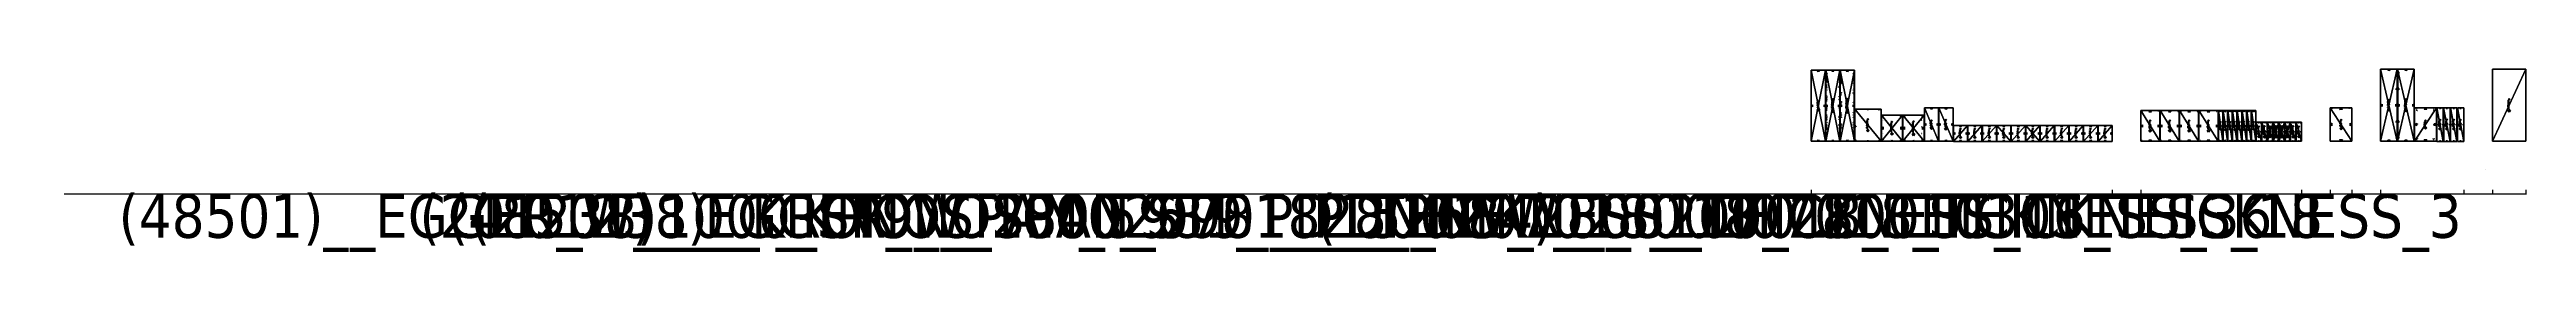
# Model space of a CAD drawing. Header units: millimetres. Extents: x -70178 to 17, y -3145 to 2055.
import ezdxf

# ---------------------------------------------------------------- set-up
doc = ezdxf.new("R2010")
doc.units = ezdxf.units.MM
doc.header["$LTSCALE"] = 25.4
doc.layers.get('0').update_dxf_attribs({"true_color": 0xffffff})
for name, color, linetype, true_color in [('-', 216, 'Continuous', 0x770077), ('ABF_cuttingLines', 34, 'Continuous', 0xaa4400), ('ABF_D10.0_DEPTH18', 134, 'Continuous', 0x009987), ('ABF_D2.0_DEPTH3', 36, 'Continuous', 0x664400), ('ABF_D5.0_DEPTH1', 36, 'Continuous', 0x664400), ('ABF_D5.0_DEPTH8', 252, 'Continuous', 0x777799), ('ABF_edgeBanding', 32, 'Continuous', 0xcc6600), ('ABF_Label', 253, 'Continuous', 0x9999cc), ('D15-DEPTH13.8-$61281', 36, 'Continuous', 0x664400), ('D5-DEPTH11.5-$57722', 134, 'Continuous', 0x009987), ('D7-DEPTHF-$44817', 252, 'Continuous', 0x777799), ('D8-DEPTH12-$38878', 36, 'Continuous', 0x664400), ('DEPTH13-ARTICLE96053', 36, 'Continuous', 0x664400), ('DEPTH3.0-ARTICLE46331', 134, 'Continuous', 0x009987), ('DSIDE-4.5', 252, 'Continuous', 0x777799), ('DSIDE-8', 190, 'Continuous', 0x9900ff), ('Dside4.5', 190, 'Continuous', 0x9900ff), ('Dside8', 134, 'Continuous', 0x009987)]:
    doc.layers.add(name, color=color, linetype=linetype, true_color=true_color)
doc.styles.add('Tahoma', font='')
doc.styles.get('Tahoma').set_extended_font_data('Tahoma')
doc.dimstyles.new('DimStyle1', dxfattribs={"dimtxt": 1241.92923, "dimasz": 12.7, "dimexe": 12.7, "dimexo": 12.7, "dimgap": 2.54, "dimtad": 4, "dimtih": 1, "dimtoh": 1, "dimdec": 1, "dimzin": 0, "dimdsep": 46, "dimtxsty": 'Tahoma', "dimcen": 0.09, "dimadec": 0, "dimazin": 0, "dimtfac": 1, "dimtdec": 4, "dimtofl": 0, "dimtmove": 0, "dimatfit": 3, "dimfxl": 1, "dimtolj": 1, "dimtzin": 0, "dimarcsym": 0})

# ---------------------------------------------------------------- blocks, each defined once
blk = doc.blocks.new('Group1367#1')
at = {"layer": 'ABF_Label', "color": 0}
for p, q in [((-110, -4), (-101, 9)), ((-101, 9), (-101, -4)), ((-93, 8), (-95, 4)), ((-86, 1), (-94, -6)), ((-90, 9), (-93, 8)), ((-87, 8), (-90, 9)), ((-85, 5), (-87, 8)), ((-86, 1), (-85, 5)), ((-72, 0), (105, 0)), ((-55, 7), (-55, 24)), ((-55, 24), (-51, 24)), ((-51, 7), (-55, 7)), ((-51, 23), (-54, 23)), ((-54, 23), (-54, 8)), ((-54, 8), (-51, 8)), ((-51, 24), (-51, 23)), ((-51, 8), (-51, 7)), ((-49, 10), (-49, 23)), ((-49, 23), (-47, 23)), ((-34, 10), (-49, 10)), ((-47, 23), (-47, 12)), ((-47, 12), (-42, 12)), ((-42, 12), (-42, 23)), ((-42, 23), (-41, 23)), ((-41, 23), (-41, 12)), ((-41, 12), (-36, 12)), ((-36, 12), (-36, 23)), ((-36, 23), (-34, 23)), ((-34, 23), (-34, 10)), ((-33, 17), (-27, 23)), ((-33, 15), (-33, 17)), ((-27, 15), (-33, 15)), ((-27, 21), (-31, 16)), ((-31, 16), (-27, 16)), ((-27, 23), (-25, 23)), ((-27, 16), (-27, 21)), ((-27, 10), (-27, 15)), ((-25, 10), (-27, 10)), ((-25, 23), (-25, 16)), ((-25, 16), (-24, 16)), ((-24, 15), (-25, 15)), ((-25, 15), (-25, 10)), ((-24, 16), (-24, 15)), ((-22, 23), (-22, 24)), ((-22, 24), (-18, 24)), ((-19, 23), (-22, 23)), ((-22, 7), (-22, 8)), ((-22, 8), (-19, 8)), ((-18, 7), (-22, 7)), ((-19, 8), (-19, 23)), ((-18, 24), (-18, 7)), ((-11, 11), (-11, 13)), ((-11, 13), (-10, 13)), ((-9, 10), (-11, 11)), ((-10, 21), (-10, 23)), ((-10, 23), (-9, 23)), ((-9, 21), (-10, 21)), ((-10, 21), (-10, 21)), ((-10, 13), (-9, 12)), ((-9, 23), (-7, 24)), ((-8, 22), (-9, 22)), ((-9, 22), (-9, 21)), ((-9, 12), (-7, 12)), ((-7, 10), (-9, 10)), ((-7, 22), (-8, 22)), ((-8, 17), (-8, 18)), ((-8, 18), (-7, 18)), ((-7, 17), (-8, 17)), ((-7, 24), (-5, 23)), ((-6, 22), (-7, 22)), ((-7, 18), (-5, 19)), ((-6, 17), (-7, 17)), ((-7, 12), (-5, 12)), ((-5, 10), (-7, 10)), ((-5, 22), (-6, 22)), ((-4, 16), (-6, 17)), ((-5, 23), (-3, 23)), ((-4, 21), (-5, 22)), ((-5, 19), (-4, 20)), ((-3, 19), (-5, 18)), ((-5, 18), (-5, 17)), ((-5, 17), (-4, 17)), ((-5, 12), (-4, 12)), ((-3, 11), (-5, 10)), ((-4, 20), (-4, 21)), ((-4, 17), (-3, 17)), ((-4, 15), (-4, 16)), ((-4, 14), (-4, 15)), ((-4, 13), (-4, 14)), ((-4, 12), (-4, 13)), ((-3, 23), (-2, 22)), ((-2, 20), (-3, 19)), ((-3, 17), (-2, 16)), ((-2, 13), (-3, 11)), ((-2, 22), (-2, 20)), ((-2, 16), (-2, 14)), ((-2, 14), (-2, 13)), ((-1, 13), (0, 15)), ((-1, 12), (-1, 13)), ((0, 11), (-1, 12)), ((0, 18), (0, 20)), ((0, 20), (1, 20)), ((2, 19), (0, 18)), ((0, 18), (0, 18)), ((0, 15), (1, 16)), ((1, 10), (0, 11)), ((1, 20), (3, 20)), ((1, 16), (3, 17)), ((2, 15), (1, 14)), ((1, 14), (1, 13)), ((1, 13), (1, 12)), ((1, 12), (3, 12)), ((2, 10), (1, 10)), ((3, 19), (2, 19)), ((4, 15), (2, 15)), ((3, 10), (2, 10)), ((3, 20), (5, 20)), ((4, 19), (3, 19)), ((3, 17), (5, 17)), ((3, 12), (4, 12)), ((4, 10), (3, 10)), ((5, 19), (4, 19)), ((5, 15), (4, 15)), ((4, 12), (5, 13)), ((5, 11), (4, 10)), ((5, 20), (6, 20)), ((5, 18), (5, 19)), ((5, 17), (5, 18)), ((5, 17), (5, 17)), ((5, 13), (5, 15)), ((5, 11), (5, 11)), ((5, 10), (5, 11)), ((7, 10), (5, 10)), ((6, 20), (7, 19)), ((7, 19), (7, 17)), ((7, 17), (7, 10)), ((8, 8), (8, 12)), ((8, 12), (9, 12)), ((10, 8), (8, 8)), ((9, 12), (10, 15)), ((10, 15), (11, 20)), ((12, 15), (10, 12)), ((10, 12), (15, 12)), ((16, 10), (10, 10)), ((10, 10), (10, 8)), ((11, 20), (17, 20)), ((15, 19), (12, 19)), ((12, 19), (12, 15)), ((15, 12), (15, 19)), ((16, 8), (16, 10)), ((18, 8), (16, 8)), ((17, 20), (17, 12)), ((17, 12), (18, 12)), ((18, 12), (18, 8)), ((19, 10), (19, 20)), ((19, 20), (21, 20)), ((21, 10), (19, 10)), ((21, 20), (21, 16)), ((21, 16), (25, 16)), ((25, 15), (21, 15)), ((21, 15), (21, 10)), ((25, 16), (25, 20)), ((25, 20), (27, 20)), ((25, 10), (25, 15)), ((27, 10), (25, 10)), ((27, 20), (27, 10)), ((28, 10), (32, 14)), ((30, 10), (28, 10)), ((29, 17), (30, 19)), ((30, 15), (29, 17)), ((30, 19), (31, 20)), ((30, 19), (30, 19)), ((32, 14), (30, 15)), ((33, 14), (30, 10)), ((31, 20), (33, 20)), ((32, 18), (31, 18)), ((31, 18), (31, 17)), ((31, 17), (31, 16)), ((31, 16), (31, 16)), ((31, 16), (32, 16)), ((33, 19), (32, 19)), ((32, 19), (32, 18)), ((32, 16), (33, 15)), ((33, 20), (37, 20)), ((35, 19), (33, 19)), ((33, 15), (35, 15)), ((35, 14), (33, 14)), ((35, 15), (35, 19)), ((35, 10), (35, 14)), ((37, 10), (35, 10)), ((37, 20), (37, 10)), ((44, 17), (45, 19)), ((44, 15), (44, 17)), ((44, 13), (44, 15)), ((45, 11), (44, 13)), ((45, 19), (47, 20)), ((47, 10), (45, 11)), ((48, 19), (46, 18)), ((46, 18), (46, 15)), ((46, 15), (46, 12)), ((46, 12), (48, 12)), ((47, 20), (48, 20)), ((48, 10), (47, 10)), ((48, 20), (50, 20)), ((49, 19), (48, 19)), ((48, 12), (50, 12)), ((49, 10), (48, 10)), ((50, 18), (49, 19)), ((50, 10), (49, 10)), ((50, 20), (51, 20)), ((51, 18), (50, 18)), ((50, 12), (51, 13)), ((51, 11), (50, 10)), ((51, 20), (51, 18)), ((51, 18), (51, 18)), ((51, 18), (51, 18)), ((51, 13), (51, 13)), ((51, 13), (51, 11)), ((51, 11), (51, 11)), ((52, 19), (52, 20)), ((52, 20), (60, 20)), ((55, 19), (52, 19)), ((55, 10), (55, 19)), ((57, 10), (55, 10)), ((60, 19), (57, 19)), ((57, 19), (57, 10)), ((60, 20), (60, 19)), ((61, 22), (61, 23)), ((61, 23), (63, 23)), ((63, 22), (61, 22)), ((61, 10), (61, 20)), ((61, 20), (63, 20)), ((63, 10), (61, 10)), ((63, 23), (63, 22)), ((63, 20), (63, 10)), ((65, 10), (65, 20)), ((65, 20), (67, 20)), ((67, 10), (65, 10)), ((67, 20), (67, 16)), ((67, 16), (71, 16)), ((71, 15), (67, 15)), ((67, 15), (67, 10)), ((71, 16), (71, 20)), ((71, 20), (73, 20)), ((71, 10), (71, 15)), ((73, 10), (71, 10)), ((73, 20), (73, 10)), ((75, 10), (75, 20)), ((75, 20), (77, 20)), ((77, 10), (75, 10)), ((77, 20), (77, 16)), ((77, 16), (78, 16)), ((78, 15), (77, 15)), ((77, 15), (77, 10)), ((78, 16), (79, 17)), ((81, 10), (78, 15)), ((79, 18), (80, 20)), ((79, 17), (79, 18)), ((79, 18), (79, 18)), ((80, 16), (79, 15)), ((79, 15), (83, 10)), ((80, 20), (82, 20)), ((81, 17), (80, 16)), ((82, 19), (81, 18)), ((81, 18), (81, 17)), ((83, 10), (81, 10)), ((82, 20), (83, 20)), ((83, 19), (82, 19)), ((83, 20), (83, 19)), ((84, 18), (84, 20)), ((84, 20), (86, 20)), ((86, 19), (84, 18)), ((84, 18), (84, 18)), ((84, 15), (85, 16)), ((84, 13), (84, 15)), ((84, 12), (84, 13)), ((84, 11), (84, 12)), ((85, 10), (84, 11)), ((85, 16), (87, 17)), ((86, 14), (85, 13)), ((85, 13), (86, 12)), ((87, 10), (85, 10)), ((86, 20), (87, 20)), ((87, 19), (86, 19)), ((87, 15), (86, 14)), ((86, 12), (87, 12)), ((87, 20), (89, 20)), ((88, 19), (87, 19)), ((87, 17), (90, 17)), ((88, 15), (87, 15)), ((87, 12), (89, 12)), ((88, 10), (87, 10)), ((89, 19), (88, 19)), ((90, 15), (88, 15)), ((89, 10), (88, 10)), ((89, 20), (90, 20)), ((90, 18), (89, 19)), ((89, 12), (90, 13)), ((90, 11), (89, 11)), ((89, 11), (89, 10)), ((90, 20), (91, 19)), ((90, 17), (90, 18)), ((90, 17), (90, 17)), ((90, 13), (90, 15)), ((90, 10), (90, 11)), ((91, 10), (90, 10)), ((91, 19), (91, 17)), ((91, 17), (91, 10)), ((-110, -4), (-101, -4)), ((-101, -4), (-98, -4)), ((-101, -4), (-101, -9)), ((-94, -6), (-95, -9)), ((-95, -9), (-85, -9)), ((5, -14), (6, -11)), ((6, -11), (9, -5)), ((6, -11), (12, -11)), ((9, -5), (12, -11)), ((12, -11), (13, -14)), ((15, -5), (18, -5)), ((15, -5), (15, -9)), ((15, -9), (15, -14)), ((15, -9), (18, -9)), ((15, -14), (18, -14)), ((20, -5), (18, -5)), ((18, -9), (20, -8)), ((18, -9), (20, -10)), ((18, -14), (20, -13)), ((20, -7), (20, -5)), ((20, -8), (20, -7)), ((20, -10), (21, -12)), ((21, -12), (20, -13)), ((22, -5), (22, -9)), ((22, -5), (28, -5)), ((22, -9), (27, -9)), ((22, -9), (22, -14))]:
    blk.add_line(p, q, dxfattribs=at)
for points in [[(-72, 0, 0), (-98, -25, 0), (-123, 0, 0), (-98, 25, 0), (-72, 0, 0)], [(105, 18, 0), (123, 0, 0), (105, -18, 0), (105, 18, 0)]]:
    blk.add_polyline3d(points, close=True, dxfattribs=at)
blk = doc.blocks.new('Group1412#1')
at = {"layer": 'ABF_cuttingLines', "color": 0}
blk.add_polyline3d([(1147, 2856, 0), (199, 2856, 0), (199, 802, 0), (1147, 802, 0), (1147, 2856, 0)], close=True, dxfattribs=at)
blk = doc.blocks.new('_____#140')
at = {"layer": 'ABF_cuttingLines', "color": 0}
for p, q in [((1147, 2856), (199, 2856)), ((199, 2856), (199, 802)), ((1147, 2856, 3), (199, 2856, 3)), ((199, 2856, 3), (199, 802, 3)), ((1147, 2856), (199, 2856)), ((199, 2856), (199, 2856, 3)), ((1147, 2856, 3), (199, 2856, 3)), ((199, 2856), (199, 802)), ((199, 2856, 3), (199, 802, 3)), ((199, 2856), (199, 2856, 3)), ((1147, 802), (1147, 2856)), ((1147, 802, 3), (1147, 2856, 3)), ((1147, 2856), (1147, 2856, 3)), ((1147, 802), (1147, 2856)), ((1147, 2856), (1147, 2856, 3)), ((1147, 802, 3), (1147, 2856, 3)), ((199, 802), (1147, 802)), ((199, 802, 3), (1147, 802, 3)), ((199, 802), (199, 802, 3)), ((199, 802), (1147, 802)), ((199, 802, 3), (1147, 802, 3)), ((199, 802), (199, 802, 3)), ((1147, 802), (1147, 802, 3)), ((1147, 802), (1147, 802, 3))]:
    blk.add_line(p, q, dxfattribs=at)
ref = blk.add_blockref('Group1412#1', (0, 0, 3), dxfattribs=at)
ref.add_attrib('Skp_GroupInstanceName', '_ABF_cuttingLines', (0, 0), dxfattribs={"layer": '0', "height": 1})
at = {"layer": 'ABF_Label', "color": 0}
ref = blk.add_blockref('Group1367#1', (673, 1829, 3), dxfattribs=dict(at, xscale=1.574803149606299, yscale=1.574803149606299, rotation=90))
ref.add_attrib('Skp_GroupInstanceName', '_ABF_Label', (0, 0), dxfattribs={"layer": '0', "height": 1})
at = {"color": 0}
mesh = blk.add_polyface(dxfattribs=at)
corners = [(1147, 2856), (199, 802), (199, 2856), (1147, 802)]
mesh.append_faces([[corners[k] for k in face] for face in [(0, 1, 2), (1, 0, 3)]], dxfattribs={"vtx0": -1, "color": 0})
at = {"color": 7, "true_color": 0xffffff}
mesh = blk.add_polyface(dxfattribs=at)
corners = [(199, 802, 3), (1147, 2856, 3), (199, 2856, 3), (1147, 802, 3)]
mesh.append_faces([[corners[k] for k in face] for face in [(0, 1, 2), (1, 0, 3)]], dxfattribs={"vtx0": -1, "color": 7})
at = {"color": 0}
mesh = blk.add_polyface(dxfattribs=at)
corners = [(199, 2856, 3), (1147, 2856), (199, 2856), (1147, 2856, 3)]
mesh.append_faces([[corners[k] for k in face] for face in [(0, 1, 2), (1, 0, 3)]], dxfattribs={"vtx0": -1, "color": 0})
mesh = blk.add_polyface(dxfattribs=at)
corners = [(199, 2856, 3), (199, 802), (199, 802, 3), (199, 2856)]
mesh.append_faces([[corners[k] for k in face] for face in [(0, 1, 2), (1, 0, 3)]], dxfattribs={"vtx0": -1, "color": 0})
mesh = blk.add_polyface(dxfattribs=at)
corners = [(1147, 2856), (1147, 802, 3), (1147, 802), (1147, 2856, 3)]
mesh.append_faces([[corners[k] for k in face] for face in [(0, 1, 2), (1, 0, 3)]], dxfattribs={"vtx0": -1, "color": 0})
mesh = blk.add_polyface(dxfattribs=at)
corners = [(1147, 802, 3), (199, 802), (1147, 802), (199, 802, 3)]
mesh.append_faces([[corners[k] for k in face] for face in [(0, 1, 2), (1, 0, 3)]], dxfattribs={"vtx0": -1, "color": 0})
blk = doc.blocks.new('_152684____0110_280010303_THICKNESS_3')
at = {"color": 0}
ref = blk.add_blockref('_____#140', (-1147, -802), dxfattribs=at)
ref.add_attrib('Skp_GroupInstanceName', '__42. [Ш4] Задня стінка', (0, 0), dxfattribs={"height": 1})
blk = doc.blocks.new('Group1184#1')
at = {"layer": 'ABF_Label', "color": 0}
for p, q in [((-86, 8), (-88, 4)), ((-79, 1), (-87, -6)), ((-83, 10), (-86, 8)), ((-79, 8), (-83, 10)), ((-77, 5), (-79, 8)), ((-79, 1), (-77, 5)), ((-74, 5), (-72, 9)), ((-72, 9), (-69, 10)), ((-69, 10), (-65, 9)), ((-65, 2), (-69, 1)), ((-69, 1), (-65, 0)), ((-65, 9), (-64, 5)), ((-64, 5), (-65, 2)), ((-50, 0), (83, 0)), ((-34, 7), (-34, 24)), ((-34, 24), (-29, 24)), ((-29, 7), (-34, 7)), ((-29, 23), (-32, 23)), ((-32, 23), (-32, 8)), ((-32, 8), (-29, 8)), ((-29, 24), (-29, 23)), ((-29, 8), (-29, 7)), ((-27, 10), (-27, 23)), ((-27, 23), (-25, 23)), ((-25, 10), (-27, 10)), ((-25, 23), (-25, 17)), ((-25, 17), (-23, 18)), ((-24, 16), (-25, 16)), ((-25, 16), (-25, 10)), ((-19, 10), (-24, 16)), ((-23, 18), (-22, 19)), ((-22, 21), (-21, 23)), ((-22, 20), (-22, 21)), ((-22, 19), (-22, 20)), ((-21, 18), (-22, 17)), ((-22, 17), (-17, 10)), ((-21, 23), (-18, 23)), ((-20, 21), (-21, 20)), ((-21, 20), (-21, 18)), ((-18, 22), (-20, 21)), ((-17, 10), (-19, 10)), ((-18, 23), (-18, 23)), ((-18, 23), (-18, 22)), ((-18, 22), (-18, 22)), ((-17, 17), (-11, 23)), ((-17, 15), (-17, 17)), ((-11, 15), (-17, 15)), ((-11, 21), (-16, 16)), ((-16, 16), (-11, 16)), ((-11, 23), (-10, 23)), ((-11, 16), (-11, 21)), ((-11, 10), (-11, 15)), ((-10, 10), (-11, 10)), ((-10, 23), (-10, 16)), ((-10, 16), (-8, 16)), ((-8, 15), (-10, 15)), ((-10, 15), (-10, 10)), ((-8, 16), (-8, 15)), ((-7, 23), (-7, 24)), ((-7, 24), (-2, 24)), ((-4, 23), (-7, 23)), ((-7, 7), (-7, 8)), ((-7, 8), (-4, 8)), ((-2, 7), (-7, 7)), ((-4, 8), (-4, 23)), ((-2, 24), (-2, 7)), ((6, 19), (7, 21)), ((6, 17), (6, 19)), ((6, 15), (6, 17)), ((7, 13), (6, 15)), ((7, 21), (9, 22)), ((8, 19), (7, 17)), ((7, 17), (8, 15)), ((9, 12), (7, 13)), ((9, 21), (8, 20)), ((8, 20), (8, 19)), ((8, 15), (8, 14)), ((8, 14), (9, 13)), ((9, 22), (11, 22)), ((11, 21), (9, 21)), ((9, 13), (11, 13)), ((11, 12), (9, 12)), ((11, 22), (11, 24)), ((11, 24), (13, 24)), ((11, 13), (11, 21)), ((11, 10), (11, 12)), ((13, 10), (11, 10)), ((13, 24), (13, 22)), ((13, 22), (15, 22)), ((14, 21), (13, 21)), ((13, 21), (13, 13)), ((13, 13), (14, 13)), ((15, 12), (13, 12)), ((13, 12), (13, 10)), ((15, 20), (14, 21)), ((14, 13), (15, 14)), ((15, 22), (16, 21)), ((16, 19), (15, 20)), ((15, 14), (16, 15)), ((16, 13), (15, 12)), ((16, 21), (17, 19)), ((16, 17), (16, 19)), ((16, 15), (16, 17)), ((17, 15), (16, 13)), ((17, 19), (18, 17)), ((18, 17), (17, 15)), ((19, 15), (21, 16)), ((19, 13), (19, 15)), ((19, 12), (19, 13)), ((20, 11), (19, 12)), ((20, 18), (20, 20)), ((20, 20), (21, 20)), ((21, 19), (20, 18)), ((20, 18), (20, 18)), ((21, 10), (20, 11)), ((21, 20), (23, 20)), ((23, 19), (21, 19)), ((21, 16), (23, 17)), ((22, 15), (21, 14)), ((21, 14), (21, 13)), ((21, 13), (21, 12)), ((21, 12), (22, 12)), ((22, 10), (21, 10)), ((24, 15), (22, 15)), ((22, 12), (24, 12)), ((23, 10), (22, 10)), ((23, 20), (24, 20)), ((24, 19), (23, 19)), ((23, 17), (25, 17)), ((24, 10), (23, 10)), ((24, 20), (26, 20)), ((25, 18), (24, 19)), ((24, 19), (24, 19)), ((25, 15), (24, 15)), ((24, 12), (25, 13)), ((25, 11), (24, 10)), ((25, 17), (25, 18)), ((25, 17), (25, 17)), ((25, 13), (25, 15)), ((25, 11), (25, 11)), ((25, 10), (25, 11)), ((27, 10), (25, 10)), ((26, 20), (26, 19)), ((26, 19), (27, 17)), ((27, 17), (27, 10)), ((28, 15), (29, 17)), ((29, 13), (28, 15)), ((29, 17), (30, 19)), ((30, 11), (29, 13)), ((30, 19), (31, 20)), ((31, 18), (30, 15)), ((30, 15), (31, 12)), ((31, 10), (30, 11)), ((31, 20), (33, 20)), ((33, 19), (31, 18)), ((31, 12), (33, 12)), ((33, 10), (31, 10)), ((33, 20), (34, 20)), ((34, 19), (33, 19)), ((33, 12), (34, 12)), ((34, 10), (33, 10)), ((34, 20), (36, 20)), ((35, 18), (34, 19)), ((34, 12), (36, 13)), ((35, 11), (34, 10)), ((34, 10), (34, 10)), ((36, 18), (35, 18)), ((35, 18), (35, 18)), ((36, 11), (35, 11)), ((36, 20), (36, 18)), ((36, 18), (36, 18)), ((36, 13), (36, 13)), ((36, 13), (36, 11)), ((37, 18), (37, 20)), ((37, 20), (39, 20)), ((39, 19), (37, 18)), ((37, 18), (37, 18)), ((37, 15), (38, 16)), ((37, 13), (37, 15)), ((37, 12), (37, 13)), ((37, 11), (37, 12)), ((38, 10), (37, 11)), ((38, 16), (40, 17)), ((39, 14), (38, 13)), ((38, 13), (39, 12)), ((40, 10), (38, 10)), ((39, 20), (40, 20)), ((40, 19), (39, 19)), ((40, 15), (39, 14)), ((39, 12), (40, 12)), ((40, 20), (42, 20)), ((41, 19), (40, 19)), ((40, 17), (43, 17)), ((41, 15), (40, 15)), ((40, 12), (42, 12)), ((41, 10), (40, 10)), ((42, 19), (41, 19)), ((43, 15), (41, 15)), ((42, 10), (41, 10)), ((42, 20), (43, 20)), ((43, 18), (42, 19)), ((42, 12), (43, 13)), ((43, 11), (42, 11)), ((42, 11), (42, 10)), ((43, 20), (44, 19)), ((43, 17), (43, 18)), ((43, 17), (43, 17)), ((43, 13), (43, 15)), ((43, 10), (43, 11)), ((44, 10), (43, 10)), ((44, 19), (44, 17)), ((44, 17), (44, 10)), ((46, 12), (48, 15)), ((46, 8), (46, 12)), ((46, 12), (46, 12)), ((47, 8), (46, 8)), ((54, 10), (47, 10)), ((47, 10), (47, 8)), ((48, 15), (48, 20)), ((48, 20), (54, 20)), ((49, 15), (48, 12)), ((48, 12), (52, 12)), ((50, 19), (49, 15)), ((52, 19), (50, 19)), ((52, 12), (52, 19)), ((54, 20), (54, 12)), ((54, 12), (55, 12)), ((54, 8), (54, 10)), ((55, 8), (54, 8)), ((55, 12), (55, 8)), ((63, 20), (63, 22)), ((63, 22), (65, 22)), ((65, 20), (63, 20)), ((63, 10), (63, 12)), ((63, 12), (65, 12)), ((69, 10), (63, 10)), ((65, 22), (66, 23)), ((65, 12), (65, 20)), ((66, 23), (67, 23)), ((67, 23), (67, 12)), ((67, 12), (69, 12)), ((69, 12), (69, 10)), ((-87, -6), (-88, -10)), ((-88, -10), (-78, -10)), ((-72, -8), (-74, -5)), ((-69, -10), (-72, -8)), ((-65, -8), (-69, -10)), ((-65, 0), (-63, -4)), ((-63, -4), (-65, -8)), ((5, -14), (6, -11)), ((6, -11), (9, -5)), ((6, -11), (12, -11)), ((9, -5), (12, -11)), ((12, -11), (13, -14)), ((15, -5), (18, -5)), ((15, -5), (15, -9)), ((15, -9), (15, -14)), ((15, -9), (18, -9)), ((15, -14), (18, -14)), ((20, -5), (18, -5)), ((18, -9), (20, -8)), ((18, -9), (20, -10)), ((18, -14), (20, -13)), ((20, -7), (20, -5)), ((20, -8), (20, -7)), ((20, -10), (21, -12)), ((21, -12), (20, -13)), ((22, -5), (22, -9)), ((22, -5), (28, -5)), ((22, -9), (27, -9)), ((22, -9), (22, -14))]:
    blk.add_line(p, q, dxfattribs=at)
for points in [[(-50, 0, 0), (-76, -25, 0), (-101, 0, 0), (-76, 25, 0), (-50, 0, 0)], [(83, 18, 0), (101, 0, 0), (83, -18, 0), (83, 18, 0)]]:
    blk.add_polyline3d(points, close=True, dxfattribs=at)
blk = doc.blocks.new('Group1413#1')
at = {"layer": 'ABF_cuttingLines', "color": 0}
blk.add_polyline3d([(-760, -2, 0), (-760, -948.5, 0), (-580, -948.5, 0), (-580, -2, 0), (-760, -2, 0)], close=True, dxfattribs=at)
blk = doc.blocks.new('Group1414#1')
at = {"layer": 'ABF_edgeBanding', "color": 0}
for points in [[(-758, -475, 0), (-740, -458, 0), (-740, -492, 0), (-758, -475, 0)], [(-670, -4, 0), (-653, -22, 0), (-687, -22, 0), (-670, -4, 0)], [(-582, -475, 0), (-600, -492, 0), (-600, -458, 0), (-582, -475, 0)], [(-670, -946, 0), (-687, -929, 0), (-653, -929, 0), (-670, -946, 0)]]:
    blk.add_polyline3d(points, close=True, dxfattribs=at)
blk = doc.blocks.new('_____#141')
at = {"color": 0}
for p, q in [((-762, 0, 18), (-578, 0, 18)), ((-762, -950.5, 18), (-762, 0, 18)), ((-762, 0), (-578, 0)), ((-762, -950.5), (-762, 0)), ((-762, 0, 18), (-578, 0, 18)), ((-762, 0), (-578, 0)), ((-762, 0, 18), (-762, 0)), ((-762, -950.5, 18), (-762, 0, 18)), ((-762, 0, 18), (-762, 0)), ((-762, -950.5), (-762, 0)), ((-578, 0, 18), (-578, -950.5, 18)), ((-578, 0), (-578, -950.5)), ((-578, 0, 18), (-578, 0)), ((-578, 0, 18), (-578, -950.5, 18)), ((-578, 0), (-578, -950.5)), ((-578, 0, 18), (-578, 0)), ((-578, -950.5, 18), (-762, -950.5, 18)), ((-578, -950.5), (-762, -950.5)), ((-578, -950.5, 18), (-762, -950.5, 18)), ((-762, -950.5, 18), (-762, -950.5)), ((-578, -950.5), (-762, -950.5)), ((-762, -950.5, 18), (-762, -950.5)), ((-578, -950.5, 18), (-578, -950.5)), ((-578, -950.5, 18), (-578, -950.5))]:
    blk.add_line(p, q, dxfattribs=at)
at = {"layer": 'ABF_cuttingLines', "color": 0}
ref = blk.add_blockref('Group1413#1', (0, 0, 18), dxfattribs=at)
ref.add_attrib('Skp_GroupInstanceName', '_ABF_cuttingLines', (0, 0), dxfattribs={"layer": '0', "height": 1})
at = {"layer": 'ABF_edgeBanding', "color": 0}
ref = blk.add_blockref('Group1414#1', (0, 0, 18), dxfattribs=at)
ref.add_attrib('Skp_GroupInstanceName', '_ABF_edgeBanding', (0, 0), dxfattribs={"layer": '0', "height": 1})
at = {"layer": 'ABF_Label', "color": 0}
ref = blk.add_blockref('Group1184#1', (-670, -475.3, 18), dxfattribs=dict(at, xscale=1.574803149606299, yscale=1.574803149606299, rotation=90))
ref.add_attrib('Skp_GroupInstanceName', '_ABF_Label', (0, 0), dxfattribs={"layer": '0', "height": 1})
at = {"color": 7, "true_color": 0xffffff}
mesh = blk.add_polyface(dxfattribs=at)
corners = [(-578, -950.5, 18), (-762, 0, 18), (-762, -950.5, 18), (-578, 0, 18)]
mesh.append_faces([[corners[k] for k in face] for face in [(0, 1, 2), (1, 0, 3)]], dxfattribs={"vtx0": -1, "color": 7})
at = {"color": 0}
mesh = blk.add_polyface(dxfattribs=at)
corners = [(-762, 0), (-578, -950.5), (-762, -950.5), (-578, 0)]
mesh.append_faces([[corners[k] for k in face] for face in [(0, 1, 2), (1, 0, 3)]], dxfattribs={"vtx0": -1, "color": 0})
mesh = blk.add_polyface(dxfattribs=at)
corners = [(-762, 0, 18), (-578, 0), (-762, 0), (-578, 0, 18)]
mesh.append_faces([[corners[k] for k in face] for face in [(0, 1, 2), (1, 0, 3)]], dxfattribs={"vtx0": -1, "color": 0})
mesh = blk.add_polyface(dxfattribs=at)
corners = [(-762, 0, 18), (-762, -950.5), (-762, -950.5, 18), (-762, 0)]
mesh.append_faces([[corners[k] for k in face] for face in [(0, 1, 2), (1, 0, 3)]], dxfattribs={"vtx0": -1, "color": 0})
mesh = blk.add_polyface(dxfattribs=at)
corners = [(-578, 0), (-578, -950.5, 18), (-578, -950.5), (-578, 0, 18)]
mesh.append_faces([[corners[k] for k in face] for face in [(0, 1, 2), (1, 0, 3)]], dxfattribs={"vtx0": -1, "color": 0})
mesh = blk.add_polyface(dxfattribs=at)
corners = [(-578, -950.5, 18), (-762, -950.5), (-578, -950.5), (-762, -950.5, 18)]
mesh.append_faces([[corners[k] for k in face] for face in [(0, 1, 2), (1, 0, 3)]], dxfattribs={"vtx0": -1, "color": 0})
blk = doc.blocks.new('Group1193#1')
at = {"layer": 'ABF_Label', "color": 0}
for p, q in [((-87, 8), (-88, 4)), ((-83, 10), (-87, 8)), ((-79, 1), (-87, -6)), ((-79, 8), (-83, 10)), ((-78, 5), (-79, 8)), ((-79, 1), (-78, 5)), ((-74, 3), (-73, 8)), ((-74, -4), (-74, 3)), ((-73, 0), (-74, -4)), ((-73, 8), (-69, 10)), ((-69, 2), (-73, 0)), ((-69, 10), (-66, 9)), ((-65, 1), (-69, 2)), ((-66, 9), (-64, 7)), ((-64, -4), (-65, 1)), ((-51, 0), (84, 0)), ((-34, 7), (-34, 24)), ((-34, 24), (-29, 24)), ((-29, 7), (-34, 7)), ((-29, 23), (-32, 23)), ((-32, 23), (-32, 8)), ((-32, 8), (-29, 8)), ((-29, 24), (-29, 23)), ((-29, 8), (-29, 7)), ((-27, 10), (-27, 23)), ((-27, 23), (-25, 23)), ((-25, 10), (-27, 10)), ((-25, 23), (-25, 17)), ((-25, 17), (-24, 18)), ((-24, 16), (-25, 16)), ((-25, 16), (-25, 10)), ((-24, 18), (-23, 19)), ((-20, 10), (-24, 16)), ((-23, 20), (-22, 21)), ((-23, 19), (-23, 20)), ((-22, 18), (-23, 17)), ((-23, 17), (-17, 10)), ((-22, 21), (-21, 23)), ((-21, 20), (-22, 18)), ((-21, 23), (-19, 23)), ((-20, 21), (-21, 20)), ((-19, 22), (-20, 21)), ((-17, 10), (-20, 10)), ((-19, 23), (-18, 23)), ((-18, 22), (-19, 22)), ((-18, 23), (-18, 22)), ((-17, 17), (-11, 23)), ((-17, 15), (-17, 17)), ((-12, 15), (-17, 15)), ((-12, 21), (-16, 16)), ((-16, 16), (-12, 16)), ((-12, 16), (-12, 21)), ((-12, 10), (-12, 15)), ((-10, 10), (-12, 10)), ((-11, 23), (-10, 23)), ((-10, 23), (-10, 16)), ((-10, 16), (-8, 16)), ((-8, 15), (-10, 15)), ((-10, 15), (-10, 10)), ((-8, 16), (-8, 15)), ((-7, 23), (-7, 24)), ((-7, 24), (-2, 24)), ((-4, 23), (-7, 23)), ((-7, 7), (-7, 8)), ((-7, 8), (-4, 8)), ((-2, 7), (-7, 7)), ((-4, 8), (-4, 23)), ((-2, 24), (-2, 7)), ((5, 17), (6, 19)), ((6, 15), (5, 17)), ((6, 19), (7, 21)), ((7, 13), (6, 15)), ((7, 21), (8, 22)), ((8, 20), (7, 19)), ((7, 19), (7, 17)), ((7, 17), (7, 15)), ((7, 15), (8, 14)), ((8, 12), (7, 13)), ((8, 22), (10, 22)), ((9, 21), (8, 20)), ((8, 14), (9, 13)), ((10, 12), (8, 12)), ((10, 21), (9, 21)), ((9, 13), (10, 13)), ((10, 22), (10, 24)), ((10, 24), (12, 24)), ((10, 13), (10, 21)), ((10, 10), (10, 12)), ((12, 10), (10, 10)), ((12, 24), (12, 22)), ((12, 22), (14, 22)), ((14, 21), (12, 21)), ((12, 21), (12, 13)), ((12, 13), (14, 13)), ((14, 12), (12, 12)), ((12, 12), (12, 10)), ((14, 22), (16, 21)), ((15, 20), (14, 21)), ((14, 13), (15, 14)), ((16, 13), (14, 12)), ((15, 19), (15, 20)), ((16, 17), (15, 19)), ((15, 15), (16, 17)), ((15, 14), (15, 15)), ((16, 21), (17, 19)), ((17, 15), (16, 13)), ((17, 19), (17, 17)), ((17, 17), (17, 15)), ((19, 18), (19, 20)), ((19, 20), (21, 20)), ((21, 19), (19, 18)), ((19, 18), (19, 18)), ((19, 15), (20, 16)), ((19, 13), (19, 15)), ((19, 12), (19, 13)), ((19, 11), (19, 12)), ((20, 10), (19, 11)), ((20, 16), (22, 17)), ((21, 14), (20, 13)), ((20, 13), (21, 12)), ((22, 10), (20, 10)), ((21, 20), (22, 20)), ((22, 19), (21, 19)), ((22, 15), (21, 14)), ((21, 12), (22, 12)), ((22, 20), (24, 20)), ((23, 19), (22, 19)), ((22, 17), (25, 17)), ((23, 15), (22, 15)), ((22, 12), (24, 12)), ((23, 10), (22, 10)), ((24, 19), (23, 19)), ((25, 15), (23, 15)), ((24, 10), (23, 10)), ((24, 20), (25, 20)), ((25, 18), (24, 19)), ((24, 12), (25, 13)), ((25, 11), (24, 11)), ((24, 11), (24, 10)), ((25, 20), (26, 19)), ((25, 17), (25, 18)), ((25, 17), (25, 17)), ((25, 13), (25, 15)), ((25, 10), (25, 11)), ((26, 10), (25, 10)), ((26, 19), (26, 17)), ((26, 17), (26, 10)), ((28, 17), (29, 19)), ((28, 15), (28, 17)), ((28, 13), (28, 15)), ((29, 11), (28, 13)), ((29, 19), (31, 20)), ((31, 10), (29, 11)), ((33, 19), (30, 18)), ((30, 18), (30, 15)), ((30, 15), (30, 12)), ((30, 12), (33, 12)), ((31, 20), (33, 20)), ((33, 10), (31, 10)), ((33, 20), (34, 20)), ((34, 18), (33, 19)), ((33, 19), (33, 19)), ((33, 12), (34, 12)), ((34, 10), (33, 10)), ((33, 10), (33, 10)), ((34, 20), (35, 20)), ((35, 18), (34, 18)), ((34, 12), (35, 13)), ((35, 11), (34, 10)), ((35, 20), (35, 18)), ((35, 18), (35, 18)), ((35, 18), (35, 18)), ((35, 13), (35, 13)), ((35, 13), (35, 11)), ((35, 11), (35, 11)), ((36, 13), (37, 15)), ((36, 12), (36, 13)), ((37, 11), (36, 12)), ((37, 18), (37, 20)), ((37, 20), (38, 20)), ((39, 19), (37, 18)), ((37, 18), (37, 18)), ((37, 15), (38, 16)), ((38, 10), (37, 11)), ((38, 20), (40, 20)), ((38, 16), (40, 17)), ((39, 15), (38, 14)), ((38, 14), (38, 13)), ((38, 13), (38, 12)), ((38, 12), (40, 12)), ((39, 10), (38, 10)), ((40, 19), (39, 19)), ((41, 15), (39, 15)), ((40, 10), (39, 10)), ((40, 20), (42, 20)), ((41, 19), (40, 19)), ((40, 17), (42, 17)), ((40, 12), (41, 12)), ((41, 10), (40, 10)), ((42, 19), (41, 19)), ((42, 15), (41, 15)), ((41, 12), (42, 13)), ((42, 11), (41, 10)), ((42, 20), (43, 20)), ((42, 18), (42, 19)), ((42, 17), (42, 18)), ((42, 17), (42, 17)), ((42, 13), (42, 15)), ((42, 11), (42, 11)), ((42, 10), (42, 11)), ((44, 10), (42, 10)), ((43, 20), (44, 19)), ((44, 19), (44, 17)), ((44, 17), (44, 10)), ((45, 8), (45, 12)), ((45, 12), (46, 12)), ((47, 8), (45, 8)), ((46, 12), (47, 15)), ((47, 15), (48, 20)), ((53, 10), (47, 10)), ((47, 10), (47, 8)), ((48, 20), (54, 20)), ((49, 15), (48, 12)), ((48, 12), (52, 12)), ((52, 19), (49, 19)), ((49, 19), (49, 15)), ((52, 12), (52, 19)), ((53, 8), (53, 10)), ((55, 8), (53, 8)), ((54, 20), (54, 12)), ((54, 12), (55, 12)), ((55, 12), (55, 8)), ((62, 21), (62, 23)), ((62, 23), (64, 23)), ((63, 21), (62, 21)), ((62, 21), (62, 21)), ((62, 12), (63, 14)), ((62, 10), (62, 12)), ((70, 10), (62, 10)), ((64, 22), (63, 22)), ((63, 22), (63, 21)), ((63, 14), (65, 15)), ((65, 13), (63, 12)), ((63, 12), (70, 12)), ((64, 23), (65, 24)), ((65, 22), (64, 22)), ((65, 24), (68, 23)), ((66, 22), (65, 22)), ((65, 15), (67, 18)), ((67, 15), (65, 13)), ((67, 22), (66, 22)), ((67, 21), (67, 22)), ((67, 20), (67, 21)), ((67, 18), (67, 20)), ((68, 16), (67, 15)), ((68, 23), (69, 20)), ((69, 17), (68, 16)), ((69, 20), (69, 19)), ((69, 19), (69, 17)), ((70, 12), (70, 10)), ((-87, -6), (-88, -10)), ((-88, -10), (-78, -10)), ((-73, -8), (-74, -4)), ((-69, -10), (-73, -8)), ((-65, -8), (-69, -10)), ((-64, -4), (-65, -8)), ((5, -14), (6, -11)), ((6, -11), (9, -5)), ((6, -11), (12, -11)), ((9, -5), (12, -11)), ((12, -11), (13, -14)), ((15, -5), (18, -5)), ((15, -5), (15, -9)), ((15, -9), (15, -14)), ((15, -9), (18, -9)), ((15, -14), (18, -14)), ((20, -5), (18, -5)), ((18, -9), (20, -8)), ((18, -9), (20, -10)), ((18, -14), (20, -13)), ((20, -7), (20, -5)), ((20, -8), (20, -7)), ((20, -10), (21, -12)), ((21, -12), (20, -13)), ((22, -5), (22, -9)), ((22, -5), (28, -5)), ((22, -9), (27, -9)), ((22, -9), (22, -14))]:
    blk.add_line(p, q, dxfattribs=at)
for points in [[(-51, 0, 0), (-76, -25, 0), (-101, 0, 0), (-76, 25, 0), (-51, 0, 0)], [(84, 18, 0), (101, 0, 0), (84, -18, 0), (84, 18, 0)]]:
    blk.add_polyline3d(points, close=True, dxfattribs=at)
blk = doc.blocks.new('Group1415#1')
at = {"layer": 'ABF_cuttingLines', "color": 0}
blk.add_polyline3d([(-574, -2, 0), (-574, -948.5, 0), (-394, -948.5, 0), (-394, -2, 0), (-574, -2, 0)], close=True, dxfattribs=at)
blk = doc.blocks.new('Group1416#1')
at = {"layer": 'ABF_edgeBanding', "color": 0}
for points in [[(-572, -475, 0), (-554, -458, 0), (-554, -492, 0), (-572, -475, 0)], [(-484, -4, 0), (-467, -22, 0), (-501, -22, 0), (-484, -4, 0)], [(-396, -475, 0), (-414, -492, 0), (-414, -458, 0), (-396, -475, 0)], [(-484, -946, 0), (-501, -929, 0), (-467, -929, 0), (-484, -946, 0)]]:
    blk.add_polyline3d(points, close=True, dxfattribs=at)
blk = doc.blocks.new('_____#142')
at = {"color": 0}
for p, q in [((-576, 0, 18), (-392, 0, 18)), ((-576, -950.5, 18), (-576, 0, 18)), ((-576, 0), (-392, 0)), ((-576, -950.5), (-576, 0)), ((-576, 0, 18), (-392, 0, 18)), ((-576, 0), (-392, 0)), ((-576, 0, 18), (-576, 0)), ((-576, -950.5, 18), (-576, 0, 18)), ((-576, 0, 18), (-576, 0)), ((-576, -950.5), (-576, 0)), ((-392, 0, 18), (-392, -950.5, 18)), ((-392, 0), (-392, -950.5)), ((-392, 0, 18), (-392, 0)), ((-392, 0, 18), (-392, -950.5, 18)), ((-392, 0), (-392, -950.5)), ((-392, 0, 18), (-392, 0)), ((-392, -950.5, 18), (-576, -950.5, 18)), ((-392, -950.5), (-576, -950.5)), ((-392, -950.5, 18), (-576, -950.5, 18)), ((-576, -950.5, 18), (-576, -950.5)), ((-392, -950.5), (-576, -950.5)), ((-576, -950.5, 18), (-576, -950.5)), ((-392, -950.5, 18), (-392, -950.5)), ((-392, -950.5, 18), (-392, -950.5))]:
    blk.add_line(p, q, dxfattribs=at)
at = {"layer": 'ABF_cuttingLines', "color": 0}
ref = blk.add_blockref('Group1415#1', (0, 0, 18), dxfattribs=at)
ref.add_attrib('Skp_GroupInstanceName', '_ABF_cuttingLines', (0, 0), dxfattribs={"layer": '0', "height": 1})
at = {"layer": 'ABF_edgeBanding', "color": 0}
ref = blk.add_blockref('Group1416#1', (0, 0, 18), dxfattribs=at)
ref.add_attrib('Skp_GroupInstanceName', '_ABF_edgeBanding', (0, 0), dxfattribs={"layer": '0', "height": 1})
at = {"layer": 'ABF_Label', "color": 0}
ref = blk.add_blockref('Group1193#1', (-484, -475.3, 18), dxfattribs=dict(at, xscale=1.574803149606299, yscale=1.574803149606299, rotation=90))
ref.add_attrib('Skp_GroupInstanceName', '_ABF_Label', (0, 0), dxfattribs={"layer": '0', "height": 1})
at = {"color": 7, "true_color": 0xffffff}
mesh = blk.add_polyface(dxfattribs=at)
corners = [(-392, -950.5, 18), (-576, 0, 18), (-576, -950.5, 18), (-392, 0, 18)]
mesh.append_faces([[corners[k] for k in face] for face in [(0, 1, 2), (1, 0, 3)]], dxfattribs={"vtx0": -1, "color": 7})
at = {"color": 0}
mesh = blk.add_polyface(dxfattribs=at)
corners = [(-576, 0), (-392, -950.5), (-576, -950.5), (-392, 0)]
mesh.append_faces([[corners[k] for k in face] for face in [(0, 1, 2), (1, 0, 3)]], dxfattribs={"vtx0": -1, "color": 0})
mesh = blk.add_polyface(dxfattribs=at)
corners = [(-576, 0, 18), (-392, 0), (-576, 0), (-392, 0, 18)]
mesh.append_faces([[corners[k] for k in face] for face in [(0, 1, 2), (1, 0, 3)]], dxfattribs={"vtx0": -1, "color": 0})
mesh = blk.add_polyface(dxfattribs=at)
corners = [(-576, 0, 18), (-576, -950.5), (-576, -950.5, 18), (-576, 0)]
mesh.append_faces([[corners[k] for k in face] for face in [(0, 1, 2), (1, 0, 3)]], dxfattribs={"vtx0": -1, "color": 0})
mesh = blk.add_polyface(dxfattribs=at)
corners = [(-392, 0), (-392, -950.5, 18), (-392, -950.5), (-392, 0, 18)]
mesh.append_faces([[corners[k] for k in face] for face in [(0, 1, 2), (1, 0, 3)]], dxfattribs={"vtx0": -1, "color": 0})
mesh = blk.add_polyface(dxfattribs=at)
corners = [(-392, -950.5, 18), (-576, -950.5), (-392, -950.5), (-576, -950.5, 18)]
mesh.append_faces([[corners[k] for k in face] for face in [(0, 1, 2), (1, 0, 3)]], dxfattribs={"vtx0": -1, "color": 0})
blk = doc.blocks.new('Group1181#1')
at = {"layer": 'ABF_Label', "color": 0}
for p, q in [((-87, 8), (-88, 4)), ((-83, 10), (-87, 8)), ((-79, 1), (-87, -6)), ((-79, 8), (-83, 10)), ((-78, 5), (-79, 8)), ((-79, 1), (-78, 5)), ((-73, 8), (-74, 4)), ((-69, 10), (-73, 8)), ((-65, 1), (-73, -6)), ((-65, 8), (-69, 10)), ((-64, 5), (-65, 8)), ((-65, 1), (-64, 5)), ((-51, 0), (84, 0)), ((-34, 7), (-34, 24)), ((-34, 24), (-29, 24)), ((-29, 7), (-34, 7)), ((-29, 23), (-32, 23)), ((-32, 23), (-32, 8)), ((-32, 8), (-29, 8)), ((-29, 24), (-29, 23)), ((-29, 8), (-29, 7)), ((-27, 10), (-27, 23)), ((-27, 23), (-26, 23)), ((-26, 10), (-27, 10)), ((-26, 23), (-26, 17)), ((-26, 17), (-24, 18)), ((-24, 16), (-26, 16)), ((-26, 16), (-26, 10)), ((-24, 18), (-23, 19)), ((-20, 10), (-24, 16)), ((-23, 20), (-22, 21)), ((-23, 19), (-23, 20)), ((-22, 18), (-23, 17)), ((-23, 17), (-18, 10)), ((-22, 21), (-21, 23)), ((-21, 20), (-22, 18)), ((-21, 23), (-19, 23)), ((-20, 21), (-21, 20)), ((-19, 22), (-20, 21)), ((-18, 10), (-20, 10)), ((-19, 23), (-18, 23)), ((-18, 22), (-19, 22)), ((-18, 23), (-18, 22)), ((-17, 17), (-12, 23)), ((-17, 15), (-17, 17)), ((-12, 15), (-17, 15)), ((-12, 21), (-16, 16)), ((-16, 16), (-12, 16)), ((-12, 23), (-10, 23)), ((-12, 16), (-12, 21)), ((-12, 10), (-12, 15)), ((-10, 10), (-12, 10)), ((-10, 23), (-10, 16)), ((-10, 16), (-8, 16)), ((-8, 15), (-10, 15)), ((-10, 15), (-10, 10)), ((-8, 16), (-8, 15)), ((-7, 23), (-7, 24)), ((-7, 24), (-3, 24)), ((-4, 23), (-7, 23)), ((-7, 7), (-7, 8)), ((-7, 8), (-4, 8)), ((-3, 7), (-7, 7)), ((-4, 8), (-4, 23)), ((-3, 24), (-3, 7)), ((5, 19), (6, 21)), ((5, 17), (5, 19)), ((5, 15), (5, 17)), ((6, 13), (5, 15)), ((6, 21), (8, 22)), ((8, 12), (6, 13)), ((8, 20), (7, 19)), ((7, 19), (7, 17)), ((7, 17), (7, 15)), ((7, 15), (8, 14)), ((8, 22), (10, 22)), ((9, 21), (8, 20)), ((8, 14), (9, 13)), ((10, 12), (8, 12)), ((10, 21), (9, 21)), ((9, 13), (10, 13)), ((10, 22), (10, 24)), ((10, 24), (12, 24)), ((10, 13), (10, 21)), ((10, 10), (10, 12)), ((12, 10), (10, 10)), ((12, 24), (12, 22)), ((12, 22), (14, 22)), ((13, 21), (12, 21)), ((12, 21), (12, 13)), ((12, 13), (13, 13)), ((14, 12), (12, 12)), ((12, 12), (12, 10)), ((15, 20), (13, 21)), ((13, 13), (14, 14)), ((14, 22), (16, 21)), ((14, 14), (15, 15)), ((16, 13), (14, 12)), ((15, 19), (15, 20)), ((16, 17), (15, 19)), ((15, 15), (16, 17)), ((16, 21), (17, 19)), ((17, 15), (16, 13)), ((17, 19), (17, 17)), ((17, 17), (17, 15)), ((18, 13), (19, 15)), ((19, 12), (18, 13)), ((19, 18), (19, 20)), ((19, 20), (20, 20)), ((21, 19), (19, 18)), ((19, 18), (19, 18)), ((19, 15), (20, 16)), ((19, 11), (19, 12)), ((20, 10), (19, 11)), ((20, 20), (22, 20)), ((20, 16), (22, 17)), ((21, 14), (20, 13)), ((20, 13), (21, 12)), ((21, 10), (20, 10)), ((22, 19), (21, 19)), ((22, 15), (21, 14)), ((21, 12), (22, 12)), ((23, 10), (21, 10)), ((22, 20), (24, 20)), ((23, 19), (22, 19)), ((22, 17), (25, 17)), ((23, 15), (22, 15)), ((22, 12), (23, 12)), ((24, 19), (23, 19)), ((25, 15), (23, 15)), ((23, 12), (25, 13)), ((24, 11), (23, 10)), ((23, 10), (23, 10)), ((24, 20), (25, 20)), ((24, 18), (24, 19)), ((25, 17), (24, 18)), ((25, 11), (24, 11)), ((25, 20), (26, 19)), ((25, 17), (25, 17)), ((25, 13), (25, 15)), ((25, 10), (25, 11)), ((26, 10), (25, 10)), ((26, 19), (26, 17)), ((26, 17), (26, 10)), ((28, 17), (29, 19)), ((28, 15), (28, 17)), ((28, 13), (28, 15)), ((29, 11), (28, 13)), ((29, 19), (31, 20)), ((31, 10), (29, 11)), ((32, 19), (30, 18)), ((30, 18), (30, 15)), ((30, 15), (30, 12)), ((30, 12), (32, 12)), ((31, 20), (32, 20)), ((32, 10), (31, 10)), ((32, 20), (34, 20)), ((33, 19), (32, 19)), ((32, 12), (34, 12)), ((33, 10), (32, 10)), ((34, 18), (33, 19)), ((34, 10), (33, 10)), ((34, 20), (35, 20)), ((35, 18), (34, 18)), ((34, 12), (35, 13)), ((35, 11), (34, 10)), ((35, 20), (35, 18)), ((35, 18), (35, 18)), ((35, 18), (35, 18)), ((35, 13), (35, 13)), ((35, 13), (35, 11)), ((35, 11), (35, 11)), ((36, 13), (37, 15)), ((36, 12), (36, 13)), ((37, 11), (36, 12)), ((37, 18), (37, 20)), ((37, 20), (38, 20)), ((39, 19), (37, 18)), ((37, 18), (37, 18)), ((37, 15), (38, 16)), ((38, 10), (37, 11)), ((38, 20), (40, 20)), ((38, 16), (40, 17)), ((39, 15), (38, 14)), ((38, 14), (38, 13)), ((38, 13), (38, 12)), ((38, 12), (40, 12)), ((39, 10), (38, 10)), ((40, 19), (39, 19)), ((41, 15), (39, 15)), ((40, 10), (39, 10)), ((40, 20), (42, 20)), ((41, 19), (40, 19)), ((40, 17), (42, 17)), ((40, 12), (41, 12)), ((41, 10), (40, 10)), ((42, 19), (41, 19)), ((42, 15), (41, 15)), ((41, 12), (42, 13)), ((42, 11), (41, 10)), ((42, 20), (43, 20)), ((42, 18), (42, 19)), ((42, 17), (42, 18)), ((42, 17), (42, 17)), ((42, 13), (42, 15)), ((42, 11), (42, 11)), ((42, 10), (42, 11)), ((44, 10), (42, 10)), ((43, 20), (44, 19)), ((44, 19), (44, 17)), ((44, 17), (44, 10)), ((45, 8), (45, 12)), ((45, 12), (46, 12)), ((47, 8), (45, 8)), ((46, 12), (47, 15)), ((47, 15), (48, 20)), ((49, 15), (47, 12)), ((47, 12), (52, 12)), ((53, 10), (47, 10)), ((47, 10), (47, 8)), ((48, 20), (54, 20)), ((52, 19), (49, 19)), ((49, 19), (49, 15)), ((52, 12), (52, 19)), ((53, 8), (53, 10)), ((55, 8), (53, 8)), ((54, 20), (54, 12)), ((54, 12), (55, 12)), ((55, 12), (55, 8)), ((61, 17), (67, 23)), ((61, 15), (61, 17)), ((67, 15), (61, 15)), ((67, 21), (62, 16)), ((62, 16), (67, 16)), ((67, 23), (68, 23)), ((67, 16), (67, 21)), ((67, 10), (67, 15)), ((68, 10), (67, 10)), ((68, 23), (68, 16)), ((68, 16), (70, 16)), ((70, 15), (68, 15)), ((68, 15), (68, 10)), ((70, 16), (70, 15)), ((-87, -6), (-89, -10)), ((-89, -10), (-78, -10)), ((-73, -6), (-74, -10)), ((-74, -10), (-64, -10)), ((5, -14), (6, -11)), ((6, -11), (9, -5)), ((6, -11), (12, -11)), ((9, -5), (12, -11)), ((12, -11), (13, -14)), ((15, -5), (18, -5)), ((15, -5), (15, -9)), ((15, -9), (15, -14)), ((15, -9), (18, -9)), ((15, -14), (18, -14)), ((20, -5), (18, -5)), ((18, -9), (20, -8)), ((18, -9), (20, -10)), ((18, -14), (20, -13)), ((20, -7), (20, -5)), ((20, -8), (20, -7)), ((20, -10), (21, -12)), ((21, -12), (20, -13)), ((22, -5), (22, -9)), ((22, -5), (28, -5)), ((22, -9), (27, -9)), ((22, -9), (22, -14))]:
    blk.add_line(p, q, dxfattribs=at)
for points in [[(-51, 0, 0), (-76, -25, 0), (-102, 0, 0), (-76, 25, 0), (-51, 0, 0)], [(84, 18, 0), (102, 0, 0), (84, -18, 0), (84, 18, 0)]]:
    blk.add_polyline3d(points, close=True, dxfattribs=at)
blk = doc.blocks.new('Group1417#1')
at = {"layer": 'ABF_cuttingLines', "color": 0}
blk.add_polyline3d([(-202, -2, 0), (-202, -948.5, 0), (-22, -948.5, 0), (-22, -2, 0), (-202, -2, 0)], close=True, dxfattribs=at)
blk = doc.blocks.new('Group1418#1')
at = {"layer": 'ABF_edgeBanding', "color": 0}
for points in [[(-200, -475, 0), (-182, -458, 0), (-182, -492, 0), (-200, -475, 0)], [(-112, -4, 0), (-95, -22, 0), (-129, -22, 0), (-112, -4, 0)], [(-24, -475, 0), (-42, -492, 0), (-42, -458, 0), (-24, -475, 0)], [(-112, -946, 0), (-129, -929, 0), (-95, -929, 0), (-112, -946, 0)]]:
    blk.add_polyline3d(points, close=True, dxfattribs=at)
blk = doc.blocks.new('_____#143')
at = {"color": 0}
for p, q in [((-204, 0, 18), (-20, 0, 18)), ((-204, -950.5, 18), (-204, 0, 18)), ((-204, 0), (-20, 0)), ((-204, -950.5), (-204, 0)), ((-204, 0, 18), (-20, 0, 18)), ((-204, 0), (-20, 0)), ((-204, 0, 18), (-204, 0)), ((-204, -950.5, 18), (-204, 0, 18)), ((-204, 0, 18), (-204, 0)), ((-204, -950.5), (-204, 0)), ((-20, 0, 18), (-20, -950.5, 18)), ((-20, 0), (-20, -950.5)), ((-20, 0, 18), (-20, 0)), ((-20, 0, 18), (-20, -950.5, 18)), ((-20, 0), (-20, -950.5)), ((-20, 0, 18), (-20, 0)), ((-20, -950.5, 18), (-204, -950.5, 18)), ((-20, -950.5), (-204, -950.5)), ((-20, -950.5, 18), (-204, -950.5, 18)), ((-204, -950.5, 18), (-204, -950.5)), ((-20, -950.5), (-204, -950.5)), ((-204, -950.5, 18), (-204, -950.5)), ((-20, -950.5, 18), (-20, -950.5)), ((-20, -950.5, 18), (-20, -950.5))]:
    blk.add_line(p, q, dxfattribs=at)
at = {"layer": 'ABF_cuttingLines', "color": 0}
ref = blk.add_blockref('Group1417#1', (0, 0, 18), dxfattribs=at)
ref.add_attrib('Skp_GroupInstanceName', '_ABF_cuttingLines', (0, 0), dxfattribs={"layer": '0', "height": 1})
at = {"layer": 'ABF_edgeBanding', "color": 0}
ref = blk.add_blockref('Group1418#1', (0, 0, 18), dxfattribs=at)
ref.add_attrib('Skp_GroupInstanceName', '_ABF_edgeBanding', (0, 0), dxfattribs={"layer": '0', "height": 1})
at = {"layer": 'ABF_Label', "color": 0}
ref = blk.add_blockref('Group1181#1', (-112, -475.2, 18), dxfattribs=dict(at, xscale=1.574803149606299, yscale=1.574803149606299, rotation=90))
ref.add_attrib('Skp_GroupInstanceName', '_ABF_Label', (0, 0), dxfattribs={"layer": '0', "height": 1})
at = {"color": 7, "true_color": 0xffffff}
mesh = blk.add_polyface(dxfattribs=at)
corners = [(-20, -950.5, 18), (-204, 0, 18), (-204, -950.5, 18), (-20, 0, 18)]
mesh.append_faces([[corners[k] for k in face] for face in [(0, 1, 2), (1, 0, 3)]], dxfattribs={"vtx0": -1, "color": 7})
at = {"color": 0}
mesh = blk.add_polyface(dxfattribs=at)
corners = [(-204, 0), (-20, -950.5), (-204, -950.5), (-20, 0)]
mesh.append_faces([[corners[k] for k in face] for face in [(0, 1, 2), (1, 0, 3)]], dxfattribs={"vtx0": -1, "color": 0})
mesh = blk.add_polyface(dxfattribs=at)
corners = [(-204, 0, 18), (-20, 0), (-204, 0), (-20, 0, 18)]
mesh.append_faces([[corners[k] for k in face] for face in [(0, 1, 2), (1, 0, 3)]], dxfattribs={"vtx0": -1, "color": 0})
mesh = blk.add_polyface(dxfattribs=at)
corners = [(-204, 0, 18), (-204, -950.5), (-204, -950.5, 18), (-204, 0)]
mesh.append_faces([[corners[k] for k in face] for face in [(0, 1, 2), (1, 0, 3)]], dxfattribs={"vtx0": -1, "color": 0})
mesh = blk.add_polyface(dxfattribs=at)
corners = [(-20, 0), (-20, -950.5, 18), (-20, -950.5), (-20, 0, 18)]
mesh.append_faces([[corners[k] for k in face] for face in [(0, 1, 2), (1, 0, 3)]], dxfattribs={"vtx0": -1, "color": 0})
mesh = blk.add_polyface(dxfattribs=at)
corners = [(-20, -950.5, 18), (-204, -950.5), (-20, -950.5), (-204, -950.5, 18)]
mesh.append_faces([[corners[k] for k in face] for face in [(0, 1, 2), (1, 0, 3)]], dxfattribs={"vtx0": -1, "color": 0})
blk = doc.blocks.new('Group1190#1')
at = {"layer": 'ABF_Label', "color": 0}
for p, q in [((-87, 8), (-88, 4)), ((-83, 10), (-87, 8)), ((-79, 1), (-87, -6)), ((-79, 8), (-83, 10)), ((-78, 5), (-79, 8)), ((-79, 1), (-78, 5)), ((-73, 10), (-74, 1)), ((-74, 1), (-69, 3)), ((-64, 10), (-73, 10)), ((-69, 3), (-65, 1)), ((-65, 1), (-63, -3)), ((-50, 0), (83, 0)), ((-34, 7), (-34, 24)), ((-34, 24), (-29, 24)), ((-29, 7), (-34, 7)), ((-29, 23), (-32, 23)), ((-32, 23), (-32, 8)), ((-32, 8), (-29, 8)), ((-29, 24), (-29, 23)), ((-29, 8), (-29, 7)), ((-27, 10), (-27, 23)), ((-27, 23), (-25, 23)), ((-25, 10), (-27, 10)), ((-25, 23), (-25, 17)), ((-25, 17), (-24, 18)), ((-24, 16), (-25, 16)), ((-25, 16), (-25, 10)), ((-24, 18), (-23, 19)), ((-20, 10), (-24, 16)), ((-23, 19), (-22, 20)), ((-22, 18), (-23, 17)), ((-23, 17), (-17, 10)), ((-22, 21), (-21, 23)), ((-22, 20), (-22, 21)), ((-21, 20), (-22, 18)), ((-21, 23), (-19, 23)), ((-20, 21), (-21, 20)), ((-18, 22), (-20, 21)), ((-17, 10), (-20, 10)), ((-19, 23), (-18, 23)), ((-18, 23), (-18, 22)), ((-18, 22), (-18, 22)), ((-17, 17), (-11, 23)), ((-17, 15), (-17, 17)), ((-11, 15), (-17, 15)), ((-11, 21), (-16, 16)), ((-16, 16), (-11, 16)), ((-11, 23), (-10, 23)), ((-11, 16), (-11, 21)), ((-11, 10), (-11, 15)), ((-10, 10), (-11, 10)), ((-10, 23), (-10, 16)), ((-10, 16), (-8, 16)), ((-8, 15), (-10, 15)), ((-10, 15), (-10, 10)), ((-8, 16), (-8, 15)), ((-7, 23), (-7, 24)), ((-7, 24), (-2, 24)), ((-4, 23), (-7, 23)), ((-7, 7), (-7, 8)), ((-7, 8), (-4, 8)), ((-2, 7), (-7, 7)), ((-4, 8), (-4, 23)), ((-2, 24), (-2, 7)), ((5, 17), (6, 19)), ((6, 15), (5, 17)), ((6, 19), (7, 21)), ((7, 13), (6, 15)), ((7, 21), (8, 22)), ((8, 20), (7, 19)), ((7, 19), (7, 17)), ((7, 17), (7, 15)), ((7, 15), (8, 14)), ((8, 12), (7, 13)), ((8, 22), (11, 22)), ((9, 21), (8, 20)), ((8, 14), (9, 13)), ((11, 12), (8, 12)), ((11, 21), (9, 21)), ((9, 13), (11, 13)), ((11, 22), (11, 24)), ((11, 24), (12, 24)), ((11, 13), (11, 21)), ((11, 10), (11, 12)), ((12, 10), (11, 10)), ((12, 24), (12, 22)), ((12, 22), (15, 22)), ((14, 21), (12, 21)), ((12, 21), (12, 13)), ((12, 13), (14, 13)), ((14, 12), (12, 12)), ((12, 12), (12, 10)), ((15, 20), (14, 21)), ((14, 13), (15, 14)), ((16, 13), (14, 12)), ((15, 22), (16, 21)), ((16, 19), (15, 20)), ((15, 14), (16, 15)), ((16, 21), (17, 19)), ((16, 17), (16, 19)), ((16, 15), (16, 17)), ((17, 15), (16, 13)), ((17, 19), (18, 17)), ((18, 17), (17, 15)), ((19, 18), (19, 20)), ((19, 20), (21, 20)), ((20, 18), (19, 18)), ((19, 15), (20, 16)), ((19, 13), (19, 15)), ((19, 12), (19, 13)), ((20, 11), (19, 12)), ((21, 19), (20, 18)), ((20, 16), (22, 17)), ((21, 14), (20, 13)), ((20, 13), (21, 12)), ((20, 10), (20, 11)), ((22, 10), (20, 10)), ((21, 20), (22, 20)), ((22, 19), (21, 19)), ((22, 15), (21, 14)), ((21, 12), (22, 12)), ((22, 20), (24, 20)), ((23, 19), (22, 19)), ((22, 17), (25, 17)), ((23, 15), (22, 15)), ((22, 12), (24, 12)), ((23, 10), (22, 10)), ((24, 19), (23, 19)), ((25, 15), (23, 15)), ((24, 10), (23, 10)), ((24, 20), (25, 20)), ((25, 18), (24, 19)), ((24, 12), (25, 13)), ((25, 11), (24, 11)), ((24, 11), (24, 10)), ((25, 20), (26, 19)), ((25, 17), (25, 18)), ((25, 17), (25, 17)), ((25, 13), (25, 15)), ((25, 10), (25, 11)), ((26, 10), (25, 10)), ((26, 19), (26, 17)), ((26, 17), (26, 10)), ((28, 17), (29, 19)), ((28, 15), (28, 17)), ((28, 13), (28, 15)), ((29, 11), (28, 13)), ((29, 19), (31, 20)), ((31, 10), (29, 11)), ((31, 18), (30, 15)), ((30, 15), (31, 12)), ((31, 20), (33, 20)), ((33, 19), (31, 18)), ((31, 12), (33, 12)), ((33, 10), (31, 10)), ((33, 20), (34, 20)), ((34, 19), (33, 19)), ((33, 12), (34, 12)), ((34, 10), (33, 10)), ((34, 20), (36, 20)), ((34, 18), (34, 19)), ((35, 18), (34, 18)), ((34, 12), (35, 13)), ((35, 11), (34, 10)), ((34, 10), (34, 10)), ((36, 18), (35, 18)), ((35, 18), (35, 18)), ((35, 13), (36, 13)), ((36, 11), (35, 11)), ((36, 20), (36, 18)), ((36, 13), (37, 15)), ((36, 13), (36, 11)), ((37, 12), (36, 13)), ((37, 18), (37, 20)), ((37, 20), (38, 20)), ((39, 19), (37, 18)), ((37, 18), (37, 18)), ((37, 15), (38, 16)), ((37, 11), (37, 12)), ((38, 10), (37, 11)), ((38, 20), (40, 20)), ((38, 16), (40, 17)), ((40, 15), (38, 14)), ((38, 14), (38, 13)), ((38, 13), (39, 12)), ((39, 10), (38, 10)), ((40, 19), (39, 19)), ((39, 12), (40, 12)), ((40, 10), (39, 10)), ((40, 20), (42, 20)), ((41, 19), (40, 19)), ((40, 17), (43, 17)), ((41, 15), (40, 15)), ((40, 12), (41, 12)), ((41, 10), (40, 10)), ((42, 19), (41, 19)), ((43, 15), (41, 15)), ((41, 12), (43, 13)), ((42, 11), (41, 10)), ((42, 20), (43, 20)), ((42, 18), (42, 19)), ((43, 17), (42, 18)), ((43, 11), (42, 11)), ((43, 20), (44, 19)), ((43, 17), (43, 17)), ((43, 13), (43, 15)), ((43, 10), (43, 11)), ((44, 10), (43, 10)), ((44, 19), (44, 17)), ((44, 17), (44, 10)), ((45, 8), (45, 12)), ((45, 12), (46, 12)), ((47, 8), (45, 8)), ((46, 12), (47, 15)), ((47, 15), (48, 20)), ((53, 10), (47, 10)), ((47, 10), (47, 8)), ((48, 20), (54, 20)), ((49, 15), (48, 12)), ((48, 12), (52, 12)), ((52, 19), (49, 19)), ((49, 19), (49, 15)), ((52, 12), (52, 19)), ((53, 8), (53, 10)), ((55, 8), (53, 8)), ((54, 20), (54, 12)), ((54, 12), (55, 12)), ((55, 12), (55, 8)), ((62, 21), (62, 23)), ((62, 23), (64, 23)), ((63, 21), (62, 21)), ((62, 21), (62, 21)), ((62, 11), (62, 13)), ((62, 13), (62, 13)), ((62, 13), (63, 12)), ((63, 10), (62, 11)), ((64, 22), (63, 22)), ((63, 22), (63, 21)), ((63, 12), (65, 12)), ((65, 10), (63, 10)), ((64, 23), (66, 24)), ((65, 22), (64, 22)), ((64, 17), (64, 18)), ((64, 18), (65, 18)), ((65, 17), (64, 17)), ((66, 22), (65, 22)), ((65, 18), (67, 19)), ((66, 17), (65, 17)), ((65, 12), (66, 12)), ((67, 10), (65, 10)), ((66, 24), (67, 23)), ((67, 22), (66, 22)), ((67, 16), (66, 17)), ((66, 12), (67, 12)), ((67, 23), (68, 23)), ((67, 21), (67, 22)), ((68, 20), (67, 21)), ((67, 19), (68, 20)), ((69, 19), (67, 18)), ((67, 18), (67, 17)), ((67, 17), (68, 17)), ((68, 15), (67, 16)), ((67, 12), (68, 13)), ((69, 11), (67, 10)), ((68, 23), (69, 22)), ((68, 17), (69, 17)), ((68, 14), (68, 15)), ((68, 13), (68, 14)), ((69, 22), (69, 20)), ((69, 20), (69, 19)), ((69, 17), (69, 16)), ((69, 16), (70, 14)), ((70, 14), (69, 13)), ((69, 13), (69, 11)), ((-87, -6), (-88, -10)), ((-88, -10), (-78, -10)), ((-73, -8), (-74, -5)), ((-69, -10), (-73, -8)), ((-69, -10), (-65, -7)), ((-63, -3), (-65, -7)), ((5, -14), (6, -11)), ((6, -11), (9, -5)), ((6, -11), (12, -11)), ((9, -5), (12, -11)), ((12, -11), (13, -14)), ((15, -5), (18, -5)), ((15, -5), (15, -9)), ((15, -9), (15, -14)), ((15, -9), (18, -9)), ((15, -14), (18, -14)), ((20, -5), (18, -5)), ((18, -9), (20, -8)), ((18, -9), (20, -10)), ((18, -14), (20, -13)), ((20, -7), (20, -5)), ((20, -8), (20, -7)), ((20, -10), (21, -12)), ((21, -12), (20, -13)), ((22, -5), (22, -9)), ((22, -5), (28, -5)), ((22, -9), (27, -9)), ((22, -9), (22, -14))]:
    blk.add_line(p, q, dxfattribs=at)
for points in [[(-50, 0, 0), (-76, -25, 0), (-101, 0, 0), (-76, 25, 0), (-50, 0, 0)], [(83, 18, 0), (101, 0, 0), (83, -18, 0), (83, 18, 0)]]:
    blk.add_polyline3d(points, close=True, dxfattribs=at)
blk = doc.blocks.new('Group1419#1')
at = {"layer": 'ABF_cuttingLines', "color": 0}
blk.add_polyline3d([(-388, -2, 0), (-388, -948.5, 0), (-208, -948.5, 0), (-208, -2, 0), (-388, -2, 0)], close=True, dxfattribs=at)
blk = doc.blocks.new('Group1420#1')
at = {"layer": 'ABF_edgeBanding', "color": 0}
for points in [[(-386, -475, 0), (-368, -458, 0), (-368, -492, 0), (-386, -475, 0)], [(-298, -4, 0), (-281, -22, 0), (-315, -22, 0), (-298, -4, 0)], [(-210, -475, 0), (-228, -492, 0), (-228, -458, 0), (-210, -475, 0)], [(-298, -946, 0), (-315, -929, 0), (-281, -929, 0), (-298, -946, 0)]]:
    blk.add_polyline3d(points, close=True, dxfattribs=at)
blk = doc.blocks.new('_____#144')
at = {"color": 0}
for p, q in [((-390, 0, 18), (-206, 0, 18)), ((-390, -950.5, 18), (-390, 0, 18)), ((-390, 0), (-206, 0)), ((-390, -950.5), (-390, 0)), ((-390, 0, 18), (-206, 0, 18)), ((-390, 0), (-206, 0)), ((-390, 0, 18), (-390, 0)), ((-390, -950.5, 18), (-390, 0, 18)), ((-390, 0, 18), (-390, 0)), ((-390, -950.5), (-390, 0)), ((-206, 0, 18), (-206, -950.5, 18)), ((-206, 0), (-206, -950.5)), ((-206, 0, 18), (-206, 0)), ((-206, 0, 18), (-206, -950.5, 18)), ((-206, 0), (-206, -950.5)), ((-206, 0, 18), (-206, 0)), ((-206, -950.5, 18), (-390, -950.5, 18)), ((-206, -950.5), (-390, -950.5)), ((-206, -950.5, 18), (-390, -950.5, 18)), ((-390, -950.5, 18), (-390, -950.5)), ((-206, -950.5), (-390, -950.5)), ((-390, -950.5, 18), (-390, -950.5)), ((-206, -950.5, 18), (-206, -950.5)), ((-206, -950.5, 18), (-206, -950.5))]:
    blk.add_line(p, q, dxfattribs=at)
at = {"layer": 'ABF_cuttingLines', "color": 0}
ref = blk.add_blockref('Group1419#1', (0, 0, 18), dxfattribs=at)
ref.add_attrib('Skp_GroupInstanceName', '_ABF_cuttingLines', (0, 0), dxfattribs={"layer": '0', "height": 1})
at = {"layer": 'ABF_edgeBanding', "color": 0}
ref = blk.add_blockref('Group1420#1', (0, 0, 18), dxfattribs=at)
ref.add_attrib('Skp_GroupInstanceName', '_ABF_edgeBanding', (0, 0), dxfattribs={"layer": '0', "height": 1})
at = {"layer": 'ABF_Label', "color": 0}
ref = blk.add_blockref('Group1190#1', (-298, -475.3, 18), dxfattribs=dict(at, xscale=1.574803149606299, yscale=1.574803149606299, rotation=90))
ref.add_attrib('Skp_GroupInstanceName', '_ABF_Label', (0, 0), dxfattribs={"layer": '0', "height": 1})
at = {"color": 7, "true_color": 0xffffff}
mesh = blk.add_polyface(dxfattribs=at)
corners = [(-206, -950.5, 18), (-390, 0, 18), (-390, -950.5, 18), (-206, 0, 18)]
mesh.append_faces([[corners[k] for k in face] for face in [(0, 1, 2), (1, 0, 3)]], dxfattribs={"vtx0": -1, "color": 7})
at = {"color": 0}
mesh = blk.add_polyface(dxfattribs=at)
corners = [(-390, 0), (-206, -950.5), (-390, -950.5), (-206, 0)]
mesh.append_faces([[corners[k] for k in face] for face in [(0, 1, 2), (1, 0, 3)]], dxfattribs={"vtx0": -1, "color": 0})
mesh = blk.add_polyface(dxfattribs=at)
corners = [(-390, 0, 18), (-206, 0), (-390, 0), (-206, 0, 18)]
mesh.append_faces([[corners[k] for k in face] for face in [(0, 1, 2), (1, 0, 3)]], dxfattribs={"vtx0": -1, "color": 0})
mesh = blk.add_polyface(dxfattribs=at)
corners = [(-390, 0, 18), (-390, -950.5), (-390, -950.5, 18), (-390, 0)]
mesh.append_faces([[corners[k] for k in face] for face in [(0, 1, 2), (1, 0, 3)]], dxfattribs={"vtx0": -1, "color": 0})
mesh = blk.add_polyface(dxfattribs=at)
corners = [(-206, 0), (-206, -950.5, 18), (-206, -950.5), (-206, 0, 18)]
mesh.append_faces([[corners[k] for k in face] for face in [(0, 1, 2), (1, 0, 3)]], dxfattribs={"vtx0": -1, "color": 0})
mesh = blk.add_polyface(dxfattribs=at)
corners = [(-206, -950.5, 18), (-390, -950.5), (-206, -950.5), (-390, -950.5, 18)]
mesh.append_faces([[corners[k] for k in face] for face in [(0, 1, 2), (1, 0, 3)]], dxfattribs={"vtx0": -1, "color": 0})
blk = doc.blocks.new('Group173#1')
at = {"layer": 'D7-DEPTHF-$44817', "color": 0, "extrusion": (0, 0, -1)}
blk.add_circle((9, 0), 3.5, dxfattribs=at)
at = {"layer": 'D8-DEPTH12-$38878', "color": 0, "extrusion": (0, 0, -1)}
blk.add_circle((9, -32), 4, dxfattribs=at)
blk = doc.blocks.new('Group176#1')
at = {"layer": 'D7-DEPTHF-$44817', "color": 0, "extrusion": (0, 0, -1)}
blk.add_circle((9, 0), 3.5, dxfattribs=at)
at = {"layer": 'D8-DEPTH12-$38878', "color": 0, "extrusion": (0, 0, -1)}
blk.add_circle((9, 32), 4, dxfattribs=at)
blk = doc.blocks.new('Group178#2')
at = {"layer": 'D7-DEPTHF-$44817', "color": 0}
blk.add_circle((-9, 0, 18), 3.5, dxfattribs=at)
blk = doc.blocks.new('Group182#1')
at = {"layer": 'D7-DEPTHF-$44817', "color": 0, "extrusion": (0, 0, -1)}
blk.add_circle((-9, 0), 3.5, dxfattribs=at)
at = {"layer": 'D8-DEPTH12-$38878', "color": 0, "extrusion": (0, 0, -1)}
blk.add_circle((-9, -32), 4, dxfattribs=at)
blk = doc.blocks.new('Group185#1')
at = {"layer": 'D7-DEPTHF-$44817', "color": 0, "extrusion": (0, 0, -1)}
blk.add_circle((-9, 0), 3.5, dxfattribs=at)
at = {"layer": 'D8-DEPTH12-$38878', "color": 0, "extrusion": (0, 0, -1)}
blk.add_circle((-9, 32), 4, dxfattribs=at)
blk = doc.blocks.new('Group187#2')
at = {"layer": 'D7-DEPTHF-$44817', "color": 0}
blk.add_circle((9, 0, 18), 3.5, dxfattribs=at)
blk = doc.blocks.new('_____#43')
at = {"layer": 'ABF_D10.0_DEPTH18', "color": 0}
blk.add_circle((5, 5), 5, dxfattribs=at)
blk = doc.blocks.new('_____#44')
at = {"layer": 'ABF_D5.0_DEPTH1', "color": 0}
blk.add_circle((2, 2), 2.5, dxfattribs=at)
blk = doc.blocks.new('_____#47')
at = {"layer": 'ABF_D5.0_DEPTH1', "color": 0}
blk.add_circle((2, 2), 2.5, dxfattribs=at)
blk = doc.blocks.new('_____#49')
at = {"layer": 'ABF_D10.0_DEPTH18', "color": 0}
blk.add_circle((5, 5), 5, dxfattribs=at)
blk = doc.blocks.new('_____#48')
at = {"layer": 'ABF_D5.0_DEPTH1', "color": 0}
blk.add_circle((2, 2), 2.5, dxfattribs=at)
blk = doc.blocks.new('_____#45')
at = {"layer": 'ABF_D5.0_DEPTH1', "color": 0}
blk.add_circle((2, 2), 2.5, dxfattribs=at)
blk = doc.blocks.new('_____#50')
at = {"layer": 'ABF_D10.0_DEPTH18', "color": 0}
blk.add_circle((5, 5), 5, dxfattribs=at)
blk = doc.blocks.new('_____#46')
at = {"layer": 'ABF_D5.0_DEPTH1', "color": 0}
blk.add_circle((2, 2), 2.5, dxfattribs=at)
blk = doc.blocks.new('_____#54')
at = {"layer": 'ABF_D5.0_DEPTH1', "color": 0}
blk.add_circle((2, 2), 2.5, dxfattribs=at)
blk = doc.blocks.new('_____#55')
at = {"layer": 'ABF_D10.0_DEPTH18', "color": 0}
blk.add_circle((5, 5), 5, dxfattribs=at)
blk = doc.blocks.new('_____#52')
at = {"layer": 'ABF_D5.0_DEPTH1', "color": 0}
blk.add_circle((2, 2), 2.5, dxfattribs=at)
blk = doc.blocks.new('_____#51')
at = {"layer": 'ABF_D5.0_DEPTH1', "color": 0}
blk.add_circle((2, 2), 2.5, dxfattribs=at)
blk = doc.blocks.new('_____#53')
at = {"layer": 'ABF_D10.0_DEPTH18', "color": 0}
blk.add_circle((5, 5), 5, dxfattribs=at)
blk = doc.blocks.new('_____#56')
at = {"layer": 'ABF_D5.0_DEPTH1', "color": 0}
blk.add_circle((2, 2), 2.5, dxfattribs=at)
blk = doc.blocks.new('_____#57')
at = {"layer": 'ABF_D5.0_DEPTH1', "color": 0}
blk.add_circle((2, 2), 2.5, dxfattribs=at)
blk = doc.blocks.new('_____#58')
at = {"layer": 'ABF_D10.0_DEPTH18', "color": 0}
blk.add_circle((5, 5), 5, dxfattribs=at)
blk = doc.blocks.new('_____#59')
at = {"layer": 'ABF_D5.0_DEPTH1', "color": 0}
blk.add_circle((2, 2), 2.5, dxfattribs=at)
blk = doc.blocks.new('_____#60')
at = {"layer": 'ABF_D5.0_DEPTH1', "color": 0}
blk.add_circle((2, 2), 2.5, dxfattribs=at)
blk = doc.blocks.new('Group1187#1')
at = {"layer": 'ABF_Label', "color": 0}
for p, q in [((-70, 8), (-71, 4)), ((-66, 9), (-70, 8)), ((-63, 1), (-70, -6)), ((-63, 8), (-66, 9)), ((-62, 5), (-63, 8)), ((-63, 1), (-62, 5)), ((-59, -4), (-50, 9)), ((-50, 9), (-50, -4)), ((-34, 0), (67, 0)), ((-17, 7), (-17, 24)), ((-17, 24), (-13, 24)), ((-13, 7), (-17, 7)), ((-13, 23), (-16, 23)), ((-16, 23), (-16, 8)), ((-16, 8), (-13, 8)), ((-13, 24), (-13, 23)), ((-13, 8), (-13, 7)), ((-10, 10), (-10, 23)), ((-10, 23), (-9, 23)), ((-9, 10), (-10, 10)), ((-9, 23), (-9, 17)), ((-9, 17), (-7, 18)), ((-8, 16), (-9, 16)), ((-9, 16), (-9, 10)), ((-3, 10), (-8, 16)), ((-7, 18), (-6, 19)), ((-6, 21), (-4, 23)), ((-6, 20), (-6, 21)), ((-6, 19), (-6, 20)), ((-5, 18), (-6, 17)), ((-6, 17), (-1, 10)), ((-4, 20), (-5, 18)), ((-4, 23), (-2, 23)), ((-3, 21), (-4, 20)), ((-2, 22), (-3, 21)), ((-1, 10), (-3, 10)), ((-2, 23), (-1, 23)), ((-1, 22), (-2, 22)), ((-1, 23), (-1, 22)), ((-1, 17), (5, 23)), ((-1, 15), (-1, 17)), ((5, 15), (-1, 15)), ((5, 21), (1, 16)), ((1, 16), (5, 16)), ((5, 23), (7, 23)), ((5, 16), (5, 21)), ((5, 10), (5, 15)), ((7, 10), (5, 10)), ((7, 23), (7, 16)), ((7, 16), (8, 16)), ((8, 15), (7, 15)), ((7, 15), (7, 10)), ((8, 16), (8, 15)), ((10, 23), (10, 24)), ((10, 24), (14, 24)), ((13, 23), (10, 23)), ((10, 7), (10, 8)), ((10, 8), (13, 8)), ((14, 7), (10, 7)), ((13, 8), (13, 23)), ((14, 24), (14, 7)), ((22, 12), (24, 17)), ((22, 7), (22, 12)), ((22, 12), (22, 12)), ((23, 7), (22, 7)), ((32, 10), (23, 10)), ((23, 10), (23, 7)), ((24, 17), (25, 23)), ((26, 16), (24, 12)), ((24, 12), (30, 12)), ((25, 23), (32, 23)), ((30, 22), (26, 22)), ((26, 22), (26, 16)), ((30, 12), (30, 22)), ((32, 23), (32, 12)), ((32, 12), (33, 12)), ((32, 7), (32, 10)), ((33, 7), (32, 7)), ((33, 12), (33, 7)), ((35, 10), (35, 20)), ((35, 20), (37, 20)), ((37, 10), (35, 10)), ((37, 20), (37, 16)), ((37, 16), (41, 16)), ((41, 15), (37, 15)), ((37, 15), (37, 10)), ((41, 16), (41, 20)), ((41, 20), (43, 20)), ((41, 10), (41, 15)), ((43, 10), (41, 10)), ((43, 20), (43, 10)), ((44, 15), (45, 19)), ((45, 11), (44, 15)), ((45, 19), (49, 20)), ((49, 10), (45, 11)), ((47, 18), (46, 15)), ((46, 15), (47, 12)), ((49, 19), (47, 18)), ((47, 12), (49, 11)), ((49, 20), (52, 19)), ((51, 18), (49, 19)), ((49, 11), (51, 12)), ((52, 11), (49, 10)), ((51, 15), (51, 18)), ((51, 12), (51, 15)), ((52, 19), (53, 15)), ((53, 15), (52, 11)), ((-70, -6), (-72, -9)), ((-72, -9), (-62, -9)), ((-59, -4), (-50, -4)), ((-50, -4), (-47, -4)), ((-50, -4), (-50, -9)), ((5, -14), (6, -11)), ((6, -11), (9, -5)), ((6, -11), (12, -11)), ((9, -5), (12, -11)), ((12, -11), (13, -14)), ((15, -5), (18, -5)), ((15, -5), (15, -9)), ((15, -9), (15, -14)), ((15, -9), (18, -9)), ((15, -14), (18, -14)), ((20, -5), (18, -5)), ((18, -9), (20, -8)), ((18, -9), (20, -10)), ((18, -14), (20, -13)), ((20, -7), (20, -5)), ((20, -8), (20, -7)), ((20, -10), (21, -12)), ((21, -12), (20, -13)), ((22, -5), (22, -9)), ((22, -5), (28, -5)), ((22, -9), (27, -9)), ((22, -9), (22, -14))]:
    blk.add_line(p, q, dxfattribs=at)
for points in [[(-34, 0, 0), (-59, -25, 0), (-85, 0, 0), (-59, 25, 0), (-34, 0, 0)], [(67, 18, 0), (85, 0, 0), (67, -18, 0), (67, 18, 0)]]:
    blk.add_polyline3d(points, close=True, dxfattribs=at)
blk = doc.blocks.new('Group1421#1')
at = {"layer": 'ABF_cuttingLines', "color": 0}
blk.add_polyline3d([(-617.6, -951.6, 0), (-2, -951.6, 0), (-2, -0.4, 0), (-617.6, -0.4, 0), (-617.6, -951.6, 0)], close=True, dxfattribs=at)
blk = doc.blocks.new('Group1422#1')
at = {"layer": 'ABF_edgeBanding', "color": 0}
for points in [[(-610, -476, 0), (-570, -436, 0), (-570, -516, 0), (-610, -476, 0)], [(-309, -8, 0), (-269, -48, 0), (-349, -48, 0), (-309, -8, 0)], [(-10, -476, 0), (-50, -516, 0), (-50, -436, 0), (-10, -476, 0)], [(-309, -944, 0), (-349, -904, 0), (-269, -904, 0), (-309, -944, 0)]]:
    blk.add_polyline3d(points, close=True, dxfattribs=at)
blk = doc.blocks.new('___#15')
at = {"color": 0}
for p, q in [((0, 0), (-618, 0)), ((0, 0, 18), (-618, 0, 18)), ((0, 0), (-618, 0)), ((0, 0, 18), (-618, 0, 18)), ((0, -952), (0, 0)), ((0, -952, 18), (0, 0, 18)), ((0, -952), (0, 0)), ((0, 0), (0, 0, 18)), ((0, -952, 18), (0, 0, 18)), ((0, 0), (0, 0, 18)), ((-618, 0), (-618, -952)), ((-618, 0, 18), (-618, -952, 18)), ((-618, 0), (-618, -952)), ((-618, 0, 18), (-618, -952, 18)), ((-618, 0), (-618, 0, 18)), ((-618, 0), (-618, 0, 18)), ((-618, -952), (0, -952)), ((-618, -952, 18), (0, -952, 18)), ((-618, -952), (-618, -952, 18)), ((-618, -952), (0, -952)), ((-618, -952, 18), (0, -952, 18)), ((-618, -952), (-618, -952, 18)), ((0, -952), (0, -952, 18)), ((0, -952), (0, -952, 18))]:
    blk.add_line(p, q, dxfattribs=at)
at = {"layer": '-', "color": 0, "extrusion": (-1.50398e-16, -1.89578e-16, -1)}
ref = blk.add_blockref('_____#46', (572, -74, -18), dxfattribs=dict(at, rotation=270))
ref.add_attrib('Skp_GroupInstanceName', 'ABF_Hole', (0, 0), dxfattribs={"layer": '0', "height": 1})
at = {"layer": '-', "color": 0}
ref = blk.add_blockref('_____#52', (-572, -462, 18), dxfattribs=dict(at, zscale=-1, rotation=90.00000000000001))
ref.add_attrib('Skp_GroupInstanceName', 'ABF_Hole', (0, 0), dxfattribs={"layer": '0', "height": 1})
ref = blk.add_blockref('_____#56', (-572, -878, 18), dxfattribs=dict(at, zscale=-1, rotation=90.00000000000001))
ref.add_attrib('Skp_GroupInstanceName', 'ABF_Hole', (0, 0), dxfattribs={"layer": '0', "height": 1})
at = {"layer": '-', "color": 0, "extrusion": (-1.50398e-16, -1.89578e-16, -1)}
ref = blk.add_blockref('_____#50', (553, -55, -18), dxfattribs=dict(at, rotation=270))
ref.add_attrib('Skp_GroupInstanceName', 'ABF_Hole', (0, 0), dxfattribs={"layer": '0', "height": 1})
at = {"layer": '-', "color": 0}
ref = blk.add_blockref('_____#55', (-553, -481, 18), dxfattribs=dict(at, zscale=-1, rotation=90.00000000000001))
ref.add_attrib('Skp_GroupInstanceName', 'ABF_Hole', (0, 0), dxfattribs={"layer": '0', "height": 1})
ref = blk.add_blockref('_____#53', (-553, -897, 18), dxfattribs=dict(at, zscale=-1, rotation=90.00000000000001))
ref.add_attrib('Skp_GroupInstanceName', 'ABF_Hole', (0, 0), dxfattribs={"layer": '0', "height": 1})
at = {"layer": '-', "color": 0, "extrusion": (-1.50398e-16, -1.89578e-16, -1)}
ref = blk.add_blockref('_____#54', (540, -74, -18), dxfattribs=dict(at, rotation=270))
ref.add_attrib('Skp_GroupInstanceName', 'ABF_Hole', (0, 0), dxfattribs={"layer": '0', "height": 1})
at = {"layer": '-', "color": 0}
ref = blk.add_blockref('_____#51', (-540, -462, 18), dxfattribs=dict(at, zscale=-1, rotation=90.00000000000001))
ref.add_attrib('Skp_GroupInstanceName', 'ABF_Hole', (0, 0), dxfattribs={"layer": '0', "height": 1})
ref = blk.add_blockref('_____#57', (-540, -878, 18), dxfattribs=dict(at, zscale=-1, rotation=90.00000000000001))
ref.add_attrib('Skp_GroupInstanceName', 'ABF_Hole', (0, 0), dxfattribs={"layer": '0', "height": 1})
ref = blk.add_blockref('_____#44', (-92, -878, 18), dxfattribs=dict(at, zscale=-1, rotation=90.00000000000001))
ref.add_attrib('Skp_GroupInstanceName', 'ABF_Hole', (0, 0), dxfattribs={"layer": '0', "height": 1})
at = {"layer": '-', "color": 0, "extrusion": (-1.50398e-16, -1.89578e-16, -1)}
ref = blk.add_blockref('_____#48', (92, -490, -18), dxfattribs=dict(at, rotation=270))
ref.add_attrib('Skp_GroupInstanceName', 'ABF_Hole', (0, 0), dxfattribs={"layer": '0', "height": 1})
ref = blk.add_blockref('_____#59', (92, -74, -18), dxfattribs=dict(at, rotation=270))
ref.add_attrib('Skp_GroupInstanceName', 'ABF_Hole', (0, 0), dxfattribs={"layer": '0', "height": 1})
at = {"layer": '-', "color": 0}
ref = blk.add_blockref('_____#43', (-73, -897, 18), dxfattribs=dict(at, zscale=-1, rotation=90.00000000000001))
ref.add_attrib('Skp_GroupInstanceName', 'ABF_Hole', (0, 0), dxfattribs={"layer": '0', "height": 1})
at = {"layer": '-', "color": 0, "extrusion": (-1.50398e-16, -1.89578e-16, -1)}
ref = blk.add_blockref('_____#49', (73, -471, -18), dxfattribs=dict(at, rotation=270))
ref.add_attrib('Skp_GroupInstanceName', 'ABF_Hole', (0, 0), dxfattribs={"layer": '0', "height": 1})
ref = blk.add_blockref('_____#58', (73, -55, -18), dxfattribs=dict(at, rotation=270))
ref.add_attrib('Skp_GroupInstanceName', 'ABF_Hole', (0, 0), dxfattribs={"layer": '0', "height": 1})
at = {"layer": '-', "color": 0}
ref = blk.add_blockref('_____#47', (-60, -878, 18), dxfattribs=dict(at, zscale=-1, rotation=90.00000000000001))
ref.add_attrib('Skp_GroupInstanceName', 'ABF_Hole', (0, 0), dxfattribs={"layer": '0', "height": 1})
at = {"layer": '-', "color": 0, "extrusion": (-1.50398e-16, -1.89578e-16, -1)}
ref = blk.add_blockref('_____#45', (60, -490, -18), dxfattribs=dict(at, rotation=270))
ref.add_attrib('Skp_GroupInstanceName', 'ABF_Hole', (0, 0), dxfattribs={"layer": '0', "height": 1})
ref = blk.add_blockref('_____#60', (60, -74, -18), dxfattribs=dict(at, rotation=270))
ref.add_attrib('Skp_GroupInstanceName', 'ABF_Hole', (0, 0), dxfattribs={"layer": '0', "height": 1})
at = {"color": 0}
ref = blk.add_blockref('Group176#1', (-581, -18), dxfattribs=dict(at, rotation=270))
ref.add_attrib('Skp_GroupInstanceName', '_ABF_minifixPlasticBase', (0, 0), dxfattribs={"height": 1})
ref = blk.add_blockref('Group185#1', (-581, -934), dxfattribs=dict(at, rotation=270))
ref.add_attrib('Skp_GroupInstanceName', '_ABF_minifixPlasticBase', (0, 0), dxfattribs={"height": 1})
ref = blk.add_blockref('Group178#2', (-318, -18), dxfattribs=dict(at, rotation=270))
ref.add_attrib('Skp_GroupInstanceName', '_ABF_screwInside', (0, 0), dxfattribs={"height": 1})
ref = blk.add_blockref('Group187#2', (-318, -934), dxfattribs=dict(at, rotation=270))
ref.add_attrib('Skp_GroupInstanceName', '_ABF_screwInside', (0, 0), dxfattribs={"height": 1})
ref = blk.add_blockref('Group173#1', (-55, -18), dxfattribs=dict(at, rotation=270))
ref.add_attrib('Skp_GroupInstanceName', '_ABF_minifixPlasticBase', (0, 0), dxfattribs={"height": 1})
ref = blk.add_blockref('Group182#1', (-55, -934), dxfattribs=dict(at, rotation=270))
ref.add_attrib('Skp_GroupInstanceName', '_ABF_minifixPlasticBase', (0, 0), dxfattribs={"height": 1})
at = {"layer": 'ABF_cuttingLines', "color": 0}
ref = blk.add_blockref('Group1421#1', (0, 0, 18), dxfattribs=at)
ref.add_attrib('Skp_GroupInstanceName', '_ABF_cuttingLines', (0, 0), dxfattribs={"layer": '0', "height": 1})
at = {"layer": 'ABF_edgeBanding', "color": 0}
ref = blk.add_blockref('Group1422#1', (0, 0, 18), dxfattribs=at)
ref.add_attrib('Skp_GroupInstanceName', '_ABF_edgeBanding', (0, 0), dxfattribs={"layer": '0', "height": 1})
at = {"layer": 'ABF_Label', "color": 0}
ref = blk.add_blockref('Group1187#1', (-309, -476, 18), dxfattribs=dict(at, xscale=1.574803149606299, yscale=1.574803149606299, rotation=90))
ref.add_attrib('Skp_GroupInstanceName', '_ABF_Label', (0, 0), dxfattribs={"layer": '0', "height": 1})
at = {"color": 0}
mesh = blk.add_polyface(dxfattribs=at)
corners = [(0, 0), (-618, -952), (-618, 0), (0, -952)]
mesh.append_faces([[corners[k] for k in face] for face in [(0, 1, 2), (1, 0, 3)]], dxfattribs={"vtx0": -1, "color": 0})
at = {"color": 7, "true_color": 0xffffff}
mesh = blk.add_polyface(dxfattribs=at)
corners = [(-618, -952, 18), (0, 0, 18), (-618, 0, 18), (0, -952, 18)]
mesh.append_faces([[corners[k] for k in face] for face in [(0, 1, 2), (1, 0, 3)]], dxfattribs={"vtx0": -1, "color": 7})
at = {"color": 0}
mesh = blk.add_polyface(dxfattribs=at)
corners = [(-618, 0, 18), (0, 0), (-618, 0), (0, 0, 18)]
mesh.append_faces([[corners[k] for k in face] for face in [(0, 1, 2), (1, 0, 3)]], dxfattribs={"vtx0": -1, "color": 0})
mesh = blk.add_polyface(dxfattribs=at)
corners = [(0, 0), (0, -952, 18), (0, -952), (0, 0, 18)]
mesh.append_faces([[corners[k] for k in face] for face in [(0, 1, 2), (1, 0, 3)]], dxfattribs={"vtx0": -1, "color": 0})
mesh = blk.add_polyface(dxfattribs=at)
corners = [(-618, 0, 18), (-618, -952), (-618, -952, 18), (-618, 0)]
mesh.append_faces([[corners[k] for k in face] for face in [(0, 1, 2), (1, 0, 3)]], dxfattribs={"vtx0": -1, "color": 0})
mesh = blk.add_polyface(dxfattribs=at)
corners = [(0, -952, 18), (-618, -952), (0, -952), (-618, -952, 18)]
mesh.append_faces([[corners[k] for k in face] for face in [(0, 1, 2), (1, 0, 3)]], dxfattribs={"vtx0": -1, "color": 0})
blk = doc.blocks.new('Group67#1')
at = {"layer": 'DEPTH13-ARTICLE96053', "color": 0, "extrusion": (0, 0, -1)}
blk.add_circle((21.5, 0), 17.5, dxfattribs=at)
at = {"layer": 'DEPTH3.0-ARTICLE46331', "color": 0, "extrusion": (0, 0, -1)}
for centre in [(31, 22.5), (31, -22.5)]:
    blk.add_circle(centre, 1, dxfattribs=at)
blk = doc.blocks.new('Group69#1')
at = {"layer": 'DEPTH13-ARTICLE96053', "color": 0, "extrusion": (0, 0, -1)}
blk.add_circle((21.5, 0), 17.5, dxfattribs=at)
at = {"layer": 'DEPTH3.0-ARTICLE46331', "color": 0, "extrusion": (0, 0, -1)}
for centre in [(31, 22.5), (31, -22.5)]:
    blk.add_circle(centre, 1, dxfattribs=at)
blk = doc.blocks.new('Group71#1')
at = {"layer": 'DEPTH13-ARTICLE96053', "color": 0, "extrusion": (0, 0, -1)}
blk.add_circle((21.5, 0), 17.5, dxfattribs=at)
at = {"layer": 'DEPTH3.0-ARTICLE46331', "color": 0, "extrusion": (0, 0, -1)}
for centre in [(31, 22.5), (31, -22.5)]:
    blk.add_circle(centre, 1, dxfattribs=at)
blk = doc.blocks.new('Group73#1')
at = {"layer": 'DEPTH13-ARTICLE96053', "color": 0, "extrusion": (0, 0, -1)}
blk.add_circle((21.5, 0), 17.5, dxfattribs=at)
at = {"layer": 'DEPTH3.0-ARTICLE46331', "color": 0, "extrusion": (0, 0, -1)}
for centre in [(31, 22.5), (31, -22.5)]:
    blk.add_circle(centre, 1, dxfattribs=at)
blk = doc.blocks.new('Group75#1')
at = {"layer": 'DEPTH13-ARTICLE96053', "color": 0, "extrusion": (0, 0, -1)}
blk.add_circle((21.5, 0), 17.5, dxfattribs=at)
at = {"layer": 'DEPTH3.0-ARTICLE46331', "color": 0, "extrusion": (0, 0, -1)}
for centre in [(31, 22.5), (31, -22.5)]:
    blk.add_circle(centre, 1, dxfattribs=at)
blk = doc.blocks.new('Group1373#1')
at = {"layer": 'ABF_Label', "color": 0}
for p, q in [((-105, -4), (-97, 9)), ((-97, 9), (-97, -4)), ((-91, -4), (-83, 9)), ((-83, 9), (-83, -4)), ((-67, 0), (100, 0)), ((-51, 7), (-51, 24)), ((-51, 24), (-46, 24)), ((-46, 7), (-51, 7)), ((-46, 23), (-49, 23)), ((-49, 23), (-49, 8)), ((-49, 8), (-46, 8)), ((-46, 24), (-46, 23)), ((-46, 8), (-46, 7)), ((-44, 10), (-44, 24)), ((-44, 24), (-42, 24)), ((-30, 10), (-44, 10)), ((-42, 24), (-42, 12)), ((-42, 12), (-38, 12)), ((-38, 12), (-38, 24)), ((-38, 24), (-36, 24)), ((-36, 24), (-36, 12)), ((-36, 12), (-31, 12)), ((-31, 12), (-31, 24)), ((-31, 24), (-30, 24)), ((-30, 24), (-30, 10)), ((-28, 17), (-22, 24)), ((-28, 15), (-28, 17)), ((-22, 15), (-28, 15)), ((-22, 21), (-27, 16)), ((-27, 16), (-22, 16)), ((-22, 24), (-20, 24)), ((-22, 16), (-22, 21)), ((-22, 10), (-22, 15)), ((-20, 10), (-22, 10)), ((-20, 24), (-20, 16)), ((-20, 16), (-19, 16)), ((-19, 15), (-20, 15)), ((-20, 15), (-20, 10)), ((-19, 16), (-19, 15)), ((-18, 23), (-18, 24)), ((-18, 24), (-13, 24)), ((-15, 23), (-18, 23)), ((-18, 7), (-18, 8)), ((-18, 8), (-15, 8)), ((-13, 7), (-18, 7)), ((-15, 8), (-15, 23)), ((-13, 24), (-13, 7)), ((-6, 8), (-6, 12)), ((-6, 12), (-5, 12)), ((-4, 8), (-6, 8)), ((-5, 12), (-3, 17)), ((4, 10), (-4, 10)), ((-4, 10), (-4, 8)), ((-3, 17), (-3, 24)), ((-3, 24), (5, 24)), ((-2, 16), (-3, 12)), ((-3, 12), (3, 12)), ((-1, 22), (-2, 16)), ((3, 22), (-1, 22)), ((3, 12), (3, 22)), ((4, 8), (4, 10)), ((6, 8), (4, 8)), ((5, 24), (5, 12)), ((5, 12), (6, 12)), ((6, 12), (6, 8)), ((7, 10), (7, 20)), ((7, 20), (11, 20)), ((11, 10), (7, 10)), ((11, 19), (9, 19)), ((9, 19), (9, 16)), ((9, 16), (11, 16)), ((11, 15), (9, 15)), ((9, 15), (9, 12)), ((9, 12), (10, 12)), ((10, 12), (12, 12)), ((11, 20), (13, 20)), ((12, 19), (11, 19)), ((11, 16), (12, 16)), ((12, 15), (11, 15)), ((13, 11), (11, 10)), ((13, 18), (12, 19)), ((12, 19), (12, 19)), ((12, 16), (12, 17)), ((12, 17), (13, 17)), ((13, 15), (12, 15)), ((12, 12), (13, 12)), ((13, 20), (14, 20)), ((13, 18), (13, 18)), ((13, 17), (13, 18)), ((14, 17), (13, 16)), ((13, 16), (13, 16)), ((13, 16), (15, 15)), ((13, 14), (13, 15)), ((13, 13), (13, 14)), ((13, 12), (13, 13)), ((13, 13), (13, 13)), ((14, 11), (13, 11)), ((14, 20), (14, 19)), ((14, 19), (15, 18)), ((15, 18), (14, 17)), ((15, 12), (14, 11)), ((15, 15), (15, 13)), ((15, 13), (15, 12)), ((16, 15), (17, 19)), ((17, 12), (16, 15)), ((17, 19), (21, 21)), ((21, 10), (17, 12)), ((19, 18), (18, 18)), ((18, 18), (18, 16)), ((18, 16), (23, 16)), ((25, 15), (18, 15)), ((18, 15), (19, 13)), ((21, 19), (19, 19)), ((19, 19), (19, 18)), ((19, 13), (21, 12)), ((21, 21), (22, 20)), ((22, 19), (21, 19)), ((21, 12), (22, 12)), ((22, 10), (21, 10)), ((22, 20), (24, 19)), ((22, 18), (22, 19)), ((23, 18), (22, 18)), ((22, 12), (23, 12)), ((23, 10), (22, 10)), ((23, 16), (23, 18)), ((23, 12), (24, 13)), ((24, 11), (23, 10)), ((24, 19), (24, 18)), ((24, 18), (25, 16)), ((24, 13), (24, 13)), ((24, 13), (24, 13)), ((24, 13), (24, 11)), ((24, 11), (24, 11)), ((25, 16), (25, 15)), ((26, 7), (26, 20)), ((26, 20), (28, 20)), ((28, 7), (26, 7)), ((28, 20), (28, 19)), ((28, 19), (29, 20)), ((29, 19), (28, 18)), ((28, 18), (28, 12)), ((28, 12), (29, 12)), ((29, 10), (28, 11)), ((28, 11), (28, 7)), ((29, 20), (31, 21)), ((31, 19), (29, 19)), ((29, 12), (30, 12)), ((30, 10), (29, 10)), ((30, 12), (32, 13)), ((33, 12), (30, 10)), ((31, 21), (34, 19)), ((32, 18), (31, 19)), ((33, 15), (32, 18)), ((32, 13), (33, 15)), ((34, 16), (33, 12)), ((34, 19), (34, 16)), ((36, 22), (36, 24)), ((36, 24), (38, 24)), ((38, 22), (36, 22)), ((36, 10), (36, 20)), ((36, 20), (38, 20)), ((38, 10), (36, 10)), ((38, 24), (38, 22)), ((38, 20), (38, 10)), ((46, 10), (46, 20)), ((46, 20), (54, 20)), ((48, 10), (46, 10)), ((52, 19), (48, 19)), ((48, 19), (48, 10)), ((52, 10), (52, 19)), ((54, 10), (52, 10)), ((54, 20), (54, 10)), ((56, 7), (56, 20)), ((56, 20), (58, 20)), ((58, 7), (56, 7)), ((58, 20), (58, 19)), ((58, 19), (59, 20)), ((59, 19), (58, 18)), ((58, 18), (58, 12)), ((58, 12), (59, 12)), ((59, 10), (58, 11)), ((58, 11), (58, 7)), ((59, 20), (61, 21)), ((60, 19), (59, 19)), ((59, 12), (60, 12)), ((60, 10), (59, 10)), ((62, 18), (60, 19)), ((60, 12), (62, 13)), ((63, 12), (60, 10)), ((61, 21), (63, 19)), ((63, 15), (62, 18)), ((62, 13), (63, 15)), ((63, 19), (64, 16)), ((64, 16), (63, 12)), ((65, 13), (66, 15)), ((65, 12), (65, 13)), ((66, 11), (65, 12)), ((66, 18), (66, 20)), ((66, 20), (67, 20)), ((68, 19), (66, 18)), ((66, 18), (66, 18)), ((66, 15), (67, 16)), ((67, 10), (66, 11)), ((67, 20), (69, 20)), ((67, 16), (69, 17)), ((68, 15), (67, 15)), ((67, 15), (67, 13)), ((67, 13), (67, 12)), ((67, 12), (69, 12)), ((68, 10), (67, 10)), ((69, 19), (68, 19)), ((70, 15), (68, 15)), ((69, 10), (68, 10)), ((69, 20), (71, 20)), ((70, 19), (69, 19)), ((69, 17), (71, 17)), ((69, 12), (70, 12)), ((70, 11), (69, 10)), ((71, 19), (70, 19)), ((71, 16), (70, 15)), ((70, 12), (71, 13)), ((71, 11), (70, 11)), ((71, 20), (72, 20)), ((71, 18), (71, 19)), ((71, 17), (71, 18)), ((71, 17), (71, 17)), ((71, 13), (71, 16)), ((71, 12), (71, 11)), ((71, 10), (71, 12)), ((73, 10), (71, 10)), ((72, 20), (73, 19)), ((73, 19), (73, 17)), ((73, 17), (73, 10)), ((75, 10), (75, 20)), ((75, 20), (79, 20)), ((79, 10), (75, 10)), ((79, 19), (77, 19)), ((77, 19), (77, 16)), ((77, 16), (79, 16)), ((79, 15), (77, 15)), ((77, 15), (77, 12)), ((77, 12), (78, 12)), ((78, 12), (80, 12)), ((79, 20), (81, 20)), ((80, 19), (79, 19)), ((79, 16), (80, 16)), ((80, 15), (79, 15)), ((81, 11), (79, 10)), ((81, 18), (80, 19)), ((80, 19), (80, 19)), ((80, 16), (80, 17)), ((80, 17), (81, 17)), ((81, 15), (80, 15)), ((80, 12), (81, 12)), ((81, 20), (81, 20)), ((81, 20), (82, 19)), ((81, 18), (81, 18)), ((81, 17), (81, 18)), ((82, 17), (81, 16)), ((81, 16), (81, 16)), ((81, 16), (82, 15)), ((81, 14), (81, 15)), ((81, 13), (81, 14)), ((81, 12), (81, 13)), ((81, 13), (81, 13)), ((82, 11), (81, 11)), ((82, 19), (83, 18)), ((83, 18), (82, 17)), ((82, 15), (83, 13)), ((83, 12), (82, 11)), ((83, 13), (83, 12)), ((85, 22), (85, 24)), ((85, 24), (87, 24)), ((87, 22), (85, 22)), ((85, 10), (85, 20)), ((85, 20), (86, 20)), ((86, 10), (85, 10)), ((86, 20), (86, 10)), ((87, 24), (87, 22)), ((-105, -4), (-97, -4)), ((-97, -4), (-94, -4)), ((-97, -4), (-97, -8)), ((-91, -4), (-83, -4)), ((-83, -4), (-80, -4)), ((-83, -4), (-83, -8)), ((5, -14), (6, -11)), ((6, -11), (9, -5)), ((6, -11), (12, -11)), ((9, -5), (12, -11)), ((12, -11), (13, -14)), ((15, -5), (18, -5)), ((15, -5), (15, -9)), ((15, -9), (15, -14)), ((15, -9), (18, -9)), ((15, -14), (18, -14)), ((20, -5), (18, -5)), ((18, -9), (20, -8)), ((18, -9), (20, -10)), ((18, -14), (20, -13)), ((20, -7), (20, -5)), ((20, -8), (20, -7)), ((20, -10), (21, -12)), ((21, -12), (20, -13)), ((22, -5), (22, -9)), ((22, -5), (28, -5)), ((22, -9), (27, -9)), ((22, -9), (22, -14))]:
    blk.add_line(p, q, dxfattribs=at)
for points in [[(-67, 0, 0), (-93, -25, 0), (-118, 0, 0), (-93, 25, 0), (-67, 0, 0)], [(100, 18, 0), (118, 0, 0), (100, -18, 0), (100, 18, 0)]]:
    blk.add_polyline3d(points, close=True, dxfattribs=at)
blk = doc.blocks.new('Group1423#1')
at = {"layer": 'ABF_cuttingLines', "color": 0}
blk.add_polyline3d([(-677, 804, 0), (-677, 2855, 0), (-1146, 2855, 0), (-1146, 804, 0), (-677, 804, 0)], close=True, dxfattribs=at)
blk = doc.blocks.new('Group1424#1')
at = {"layer": 'ABF_edgeBanding', "color": 0}
for points in [[(-911, 2848, 0), (-877, 2813, 0), (-946, 2813, 0), (-911, 2848, 0)], [(-1139, 1829, 0), (-1105, 1863, 0), (-1105, 1795, 0), (-1139, 1829, 0)], [(-684, 1829, 0), (-718, 1795, 0), (-718, 1863, 0), (-684, 1829, 0)], [(-911, 810, 0), (-946, 845, 0), (-877, 845, 0), (-911, 810, 0)]]:
    blk.add_polyline3d(points, close=True, dxfattribs=at)
blk = doc.blocks.new('_____#145')
at = {"color": 0}
for p, q in [((-1148, 2857, 18), (-675, 2857, 18)), ((-1148, 802, 18), (-1148, 2857, 18)), ((-1148, 802), (-1148, 2857)), ((-1148, 2857), (-675, 2857)), ((-1148, 802, 18), (-1148, 2857, 18)), ((-1148, 2857, 18), (-1148, 2857)), ((-1148, 802), (-1148, 2857)), ((-1148, 2857, 18), (-675, 2857, 18)), ((-1148, 2857), (-675, 2857)), ((-1148, 2857, 18), (-1148, 2857)), ((-675, 2857, 18), (-675, 802, 18)), ((-675, 2857), (-675, 802)), ((-675, 2857, 18), (-675, 2857)), ((-675, 2857, 18), (-675, 802, 18)), ((-675, 2857), (-675, 802)), ((-675, 2857, 18), (-675, 2857)), ((-675, 802, 18), (-1148, 802, 18)), ((-675, 802), (-1148, 802)), ((-675, 802, 18), (-1148, 802, 18)), ((-1148, 802, 18), (-1148, 802)), ((-675, 802), (-1148, 802)), ((-1148, 802, 18), (-1148, 802)), ((-675, 802, 18), (-675, 802)), ((-675, 802, 18), (-675, 802))]:
    blk.add_line(p, q, dxfattribs=at)
at = {"color": 0, "extrusion": (0, 0, -1)}
ref = blk.add_blockref('Group75#1', (1148, 2757, -18), dxfattribs=at)
ref.add_attrib('Skp_GroupInstanceName', '_ABF_hingeCup', (0, 0), dxfattribs={"height": 1})
ref = blk.add_blockref('Group73#1', (1148, 2293, -18), dxfattribs=at)
ref.add_attrib('Skp_GroupInstanceName', '_ABF_hingeCup', (0, 0), dxfattribs={"height": 1})
ref = blk.add_blockref('Group71#1', (1148, 1829, -18), dxfattribs=at)
ref.add_attrib('Skp_GroupInstanceName', '_ABF_hingeCup', (0, 0), dxfattribs={"height": 1})
ref = blk.add_blockref('Group69#1', (1148, 1365, -18), dxfattribs=at)
ref.add_attrib('Skp_GroupInstanceName', '_ABF_hingeCup', (0, 0), dxfattribs={"height": 1})
ref = blk.add_blockref('Group67#1', (1148, 902, -18), dxfattribs=at)
ref.add_attrib('Skp_GroupInstanceName', '_ABF_hingeCup', (0, 0), dxfattribs={"height": 1})
at = {"layer": 'ABF_cuttingLines', "color": 0}
ref = blk.add_blockref('Group1423#1', (0, 0, 18), dxfattribs=at)
ref.add_attrib('Skp_GroupInstanceName', '_ABF_cuttingLines', (0, 0), dxfattribs={"layer": '0', "height": 1})
at = {"layer": 'ABF_edgeBanding', "color": 0}
ref = blk.add_blockref('Group1424#1', (0, 0, 18), dxfattribs=at)
ref.add_attrib('Skp_GroupInstanceName', '_ABF_edgeBanding', (0, 0), dxfattribs={"layer": '0', "height": 1})
at = {"layer": 'ABF_Label', "color": 0}
ref = blk.add_blockref('Group1373#1', (-911, 1829, 18), dxfattribs=dict(at, xscale=1.574803149606299, yscale=1.574803149606299, rotation=90))
ref.add_attrib('Skp_GroupInstanceName', '_ABF_Label', (0, 0), dxfattribs={"layer": '0', "height": 1})
at = {"color": 7, "true_color": 0xffffff}
mesh = blk.add_polyface(dxfattribs=at)
corners = [(-675, 802, 18), (-1148, 2857, 18), (-1148, 802, 18), (-675, 2857, 18)]
mesh.append_faces([[corners[k] for k in face] for face in [(0, 1, 2), (1, 0, 3)]], dxfattribs={"vtx0": -1, "color": 7})
at = {"color": 0}
mesh = blk.add_polyface(dxfattribs=at)
corners = [(-675, 2857), (-1148, 802), (-1148, 2857), (-675, 802)]
mesh.append_faces([[corners[k] for k in face] for face in [(0, 1, 2), (1, 0, 3)]], dxfattribs={"vtx0": -1, "color": 0})
mesh = blk.add_polyface(dxfattribs=at)
corners = [(-1148, 2857, 18), (-1148, 802), (-1148, 802, 18), (-1148, 2857)]
mesh.append_faces([[corners[k] for k in face] for face in [(0, 1, 2), (1, 0, 3)]], dxfattribs={"vtx0": -1, "color": 0})
mesh = blk.add_polyface(dxfattribs=at)
corners = [(-1148, 2857, 18), (-675, 2857), (-1148, 2857), (-675, 2857, 18)]
mesh.append_faces([[corners[k] for k in face] for face in [(0, 1, 2), (1, 0, 3)]], dxfattribs={"vtx0": -1, "color": 0})
mesh = blk.add_polyface(dxfattribs=at)
corners = [(-675, 2857), (-675, 802, 18), (-675, 802), (-675, 2857, 18)]
mesh.append_faces([[corners[k] for k in face] for face in [(0, 1, 2), (1, 0, 3)]], dxfattribs={"vtx0": -1, "color": 0})
mesh = blk.add_polyface(dxfattribs=at)
corners = [(-675, 802, 18), (-1148, 802), (-675, 802), (-1148, 802, 18)]
mesh.append_faces([[corners[k] for k in face] for face in [(0, 1, 2), (1, 0, 3)]], dxfattribs={"vtx0": -1, "color": 0})
blk = doc.blocks.new('Group57#1')
at = {"layer": 'DEPTH13-ARTICLE96053', "color": 0, "extrusion": (0, 0, -1)}
blk.add_circle((-21.5, 0), 17.5, dxfattribs=at)
at = {"layer": 'DEPTH3.0-ARTICLE46331', "color": 0, "extrusion": (0, 0, -1)}
for centre in [(-31, 22.5), (-31, -22.5)]:
    blk.add_circle(centre, 1, dxfattribs=at)
blk = doc.blocks.new('Group59#1')
at = {"layer": 'DEPTH13-ARTICLE96053', "color": 0, "extrusion": (0, 0, -1)}
blk.add_circle((-21.5, 0), 17.5, dxfattribs=at)
at = {"layer": 'DEPTH3.0-ARTICLE46331', "color": 0, "extrusion": (0, 0, -1)}
for centre in [(-31, 22.5), (-31, -22.5)]:
    blk.add_circle(centre, 1, dxfattribs=at)
blk = doc.blocks.new('Group61#1')
at = {"layer": 'DEPTH13-ARTICLE96053', "color": 0, "extrusion": (0, 0, -1)}
blk.add_circle((-21.5, 0), 17.5, dxfattribs=at)
at = {"layer": 'DEPTH3.0-ARTICLE46331', "color": 0, "extrusion": (0, 0, -1)}
for centre in [(-31, 22.5), (-31, -22.5)]:
    blk.add_circle(centre, 1, dxfattribs=at)
blk = doc.blocks.new('Group63#1')
at = {"layer": 'DEPTH13-ARTICLE96053', "color": 0, "extrusion": (0, 0, -1)}
blk.add_circle((-21.5, 0), 17.5, dxfattribs=at)
at = {"layer": 'DEPTH3.0-ARTICLE46331', "color": 0, "extrusion": (0, 0, -1)}
for centre in [(-31, 22.5), (-31, -22.5)]:
    blk.add_circle(centre, 1, dxfattribs=at)
blk = doc.blocks.new('Group65#1')
at = {"layer": 'DEPTH13-ARTICLE96053', "color": 0, "extrusion": (0, 0, -1)}
blk.add_circle((-21.5, 0), 17.5, dxfattribs=at)
at = {"layer": 'DEPTH3.0-ARTICLE46331', "color": 0, "extrusion": (0, 0, -1)}
for centre in [(-31, 22.5), (-31, -22.5)]:
    blk.add_circle(centre, 1, dxfattribs=at)
blk = doc.blocks.new('Group1385#1')
at = {"layer": 'ABF_Label', "color": 0}
for p, q in [((-97, -4), (-89, 9)), ((-89, 9), (-89, -4)), ((-82, 5), (-81, 8)), ((-81, 3), (-82, 5)), ((-82, -1), (-78, 1)), ((-81, 8), (-78, 9)), ((-81, 3), (-78, 1)), ((-78, 9), (-75, 8)), ((-75, 3), (-78, 1)), ((-78, 1), (-74, -1)), ((-75, 8), (-74, 5)), ((-74, 5), (-75, 3)), ((-60, 0), (93, 0)), ((-43, 7), (-43, 24)), ((-43, 24), (-38, 24)), ((-38, 7), (-43, 7)), ((-38, 23), (-41, 23)), ((-41, 23), (-41, 8)), ((-41, 8), (-38, 8)), ((-38, 24), (-38, 23)), ((-38, 8), (-38, 7)), ((-36, 10), (-36, 24)), ((-36, 24), (-34, 24)), ((-22, 10), (-36, 10)), ((-34, 24), (-34, 12)), ((-34, 12), (-30, 12)), ((-30, 12), (-30, 24)), ((-30, 24), (-28, 24)), ((-28, 24), (-28, 12)), ((-28, 12), (-24, 12)), ((-24, 12), (-24, 24)), ((-24, 24), (-22, 24)), ((-22, 24), (-22, 10)), ((-20, 17), (-14, 24)), ((-20, 15), (-20, 17)), ((-14, 15), (-20, 15)), ((-14, 21), (-19, 16)), ((-19, 16), (-14, 16)), ((-14, 24), (-13, 24)), ((-14, 16), (-14, 21)), ((-14, 10), (-14, 15)), ((-13, 10), (-14, 10)), ((-13, 24), (-13, 16)), ((-13, 16), (-11, 16)), ((-11, 15), (-13, 15)), ((-13, 15), (-13, 10)), ((-11, 16), (-11, 15)), ((-10, 23), (-10, 24)), ((-10, 24), (-5, 24)), ((-7, 23), (-10, 23)), ((-10, 7), (-10, 8)), ((-10, 8), (-7, 8)), ((-5, 7), (-10, 7)), ((-7, 8), (-7, 23)), ((-5, 24), (-5, 7)), ((2, 8), (2, 12)), ((2, 12), (3, 12)), ((3, 8), (2, 8)), ((3, 12), (4, 17)), ((12, 11), (3, 11)), ((3, 11), (3, 8)), ((4, 17), (5, 24)), ((6, 16), (4, 12)), ((4, 12), (11, 12)), ((5, 24), (12, 24)), ((7, 22), (6, 16)), ((11, 22), (7, 22)), ((11, 12), (11, 22)), ((12, 24), (12, 12)), ((12, 12), (14, 12)), ((12, 8), (12, 11)), ((14, 8), (12, 8)), ((14, 12), (14, 8)), ((15, 10), (15, 20)), ((15, 20), (19, 20)), ((19, 10), (15, 10)), ((18, 19), (17, 19)), ((17, 19), (17, 16)), ((17, 16), (19, 16)), ((19, 15), (17, 15)), ((17, 15), (17, 12)), ((17, 12), (18, 12)), ((19, 19), (18, 19)), ((18, 12), (20, 12)), ((19, 20), (20, 20)), ((20, 19), (19, 19)), ((19, 16), (20, 16)), ((20, 15), (19, 15)), ((21, 11), (19, 10)), ((20, 20), (21, 20)), ((20, 18), (20, 19)), ((21, 18), (20, 18)), ((20, 17), (21, 18)), ((20, 16), (20, 17)), ((20, 17), (20, 17)), ((21, 14), (20, 15)), ((20, 15), (20, 15)), ((20, 12), (21, 13)), ((20, 12), (20, 12)), ((21, 20), (22, 19)), ((22, 17), (21, 16)), ((21, 16), (21, 16)), ((21, 16), (22, 15)), ((21, 13), (21, 14)), ((21, 13), (21, 13)), ((22, 11), (21, 11)), ((22, 19), (22, 18)), ((22, 18), (22, 17)), ((22, 15), (23, 13)), ((23, 12), (22, 11)), ((23, 13), (23, 12)), ((24, 15), (25, 19)), ((25, 12), (24, 15)), ((25, 19), (28, 21)), ((29, 10), (25, 12)), ((27, 19), (26, 18)), ((26, 18), (26, 18)), ((26, 18), (26, 16)), ((26, 16), (31, 16)), ((32, 15), (26, 15)), ((26, 15), (26, 13)), ((26, 13), (29, 12)), ((28, 19), (27, 19)), ((28, 21), (30, 20)), ((29, 19), (28, 19)), ((30, 18), (29, 19)), ((29, 12), (30, 12)), ((30, 10), (29, 10)), ((30, 20), (31, 19)), ((31, 18), (30, 18)), ((30, 12), (31, 12)), ((31, 11), (30, 10)), ((31, 19), (32, 18)), ((31, 16), (31, 18)), ((31, 12), (32, 13)), ((32, 11), (31, 11)), ((31, 11), (31, 11)), ((32, 18), (32, 16)), ((32, 16), (32, 15)), ((32, 13), (32, 13)), ((32, 13), (32, 13)), ((32, 13), (32, 11)), ((34, 7), (34, 20)), ((34, 20), (36, 20)), ((36, 7), (34, 7)), ((36, 20), (36, 19)), ((36, 19), (37, 20)), ((37, 19), (36, 18)), ((36, 18), (36, 12)), ((36, 12), (37, 12)), ((37, 10), (36, 11)), ((36, 11), (36, 7)), ((37, 20), (39, 21)), ((38, 19), (37, 19)), ((37, 12), (38, 12)), ((38, 10), (37, 10)), ((40, 18), (38, 19)), ((38, 12), (40, 13)), ((41, 12), (38, 10)), ((39, 21), (41, 19)), ((40, 15), (40, 18)), ((40, 13), (40, 15)), ((41, 19), (42, 16)), ((42, 16), (41, 12)), ((44, 22), (44, 24)), ((44, 24), (46, 24)), ((46, 22), (44, 22)), ((44, 10), (44, 20)), ((44, 20), (46, 20)), ((46, 10), (44, 10)), ((46, 24), (46, 22)), ((46, 20), (46, 10)), ((53, 10), (53, 12)), ((53, 12), (53, 12)), ((53, 12), (53, 12)), ((53, 12), (53, 12)), ((53, 12), (53, 12)), ((53, 12), (54, 12)), ((54, 11), (53, 10)), ((53, 10), (53, 10)), ((53, 10), (53, 10)), ((54, 14), (55, 17)), ((54, 12), (54, 14)), ((55, 11), (54, 11)), ((55, 18), (55, 20)), ((55, 20), (61, 20)), ((55, 17), (55, 18)), ((56, 12), (55, 12)), ((55, 12), (55, 11)), ((60, 19), (56, 19)), ((56, 19), (56, 17)), ((56, 17), (56, 16)), ((56, 16), (56, 14)), ((56, 14), (56, 12)), ((60, 10), (60, 19)), ((61, 10), (60, 10)), ((61, 20), (61, 10)), ((63, 22), (63, 24)), ((63, 24), (65, 24)), ((65, 22), (63, 22)), ((64, 10), (64, 20)), ((64, 20), (65, 20)), ((65, 10), (64, 10)), ((65, 24), (65, 22)), ((65, 20), (65, 10)), ((68, 10), (68, 20)), ((68, 20), (71, 20)), ((71, 10), (68, 10)), ((71, 19), (69, 19)), ((69, 19), (69, 16)), ((69, 16), (71, 16)), ((71, 15), (69, 15)), ((69, 15), (69, 12)), ((69, 12), (71, 12)), ((71, 20), (73, 20)), ((72, 19), (71, 19)), ((71, 16), (72, 16)), ((72, 15), (71, 15)), ((71, 12), (72, 12)), ((73, 11), (71, 10)), ((73, 19), (72, 19)), ((72, 16), (73, 17)), ((73, 15), (72, 15)), ((72, 12), (73, 12)), ((73, 20), (74, 20)), ((73, 18), (73, 19)), ((73, 18), (73, 18)), ((73, 17), (73, 18)), ((74, 17), (73, 16)), ((73, 17), (73, 17)), ((73, 16), (73, 16)), ((73, 16), (75, 15)), ((73, 14), (73, 15)), ((74, 13), (73, 14)), ((73, 12), (73, 13)), ((73, 13), (74, 13)), ((74, 11), (73, 11)), ((74, 20), (75, 19)), ((75, 18), (74, 17)), ((75, 12), (74, 11)), ((75, 19), (75, 18)), ((75, 15), (75, 13)), ((75, 13), (75, 12)), ((77, 22), (77, 24)), ((77, 24), (79, 24)), ((79, 22), (77, 22)), ((77, 10), (77, 20)), ((77, 20), (79, 20)), ((79, 10), (77, 10)), ((79, 24), (79, 22)), ((79, 20), (79, 10)), ((-97, -4), (-89, -4)), ((-89, -4), (-86, -4)), ((-89, -4), (-89, -9)), ((-83, -4), (-82, -1)), ((-82, -7), (-83, -4)), ((-78, -9), (-82, -7)), ((-74, -7), (-78, -9)), ((-74, -1), (-73, -4)), ((-73, -4), (-74, -7)), ((5, -14), (6, -11)), ((6, -11), (9, -5)), ((6, -11), (12, -11)), ((9, -5), (12, -11)), ((12, -11), (13, -14)), ((15, -5), (18, -5)), ((15, -5), (15, -9)), ((15, -9), (15, -14)), ((15, -9), (18, -9)), ((15, -14), (18, -14)), ((20, -5), (18, -5)), ((18, -9), (20, -8)), ((18, -9), (20, -10)), ((18, -14), (20, -13)), ((20, -7), (20, -5)), ((20, -8), (20, -7)), ((20, -10), (21, -12)), ((21, -12), (20, -13)), ((22, -5), (22, -9)), ((22, -5), (28, -5)), ((22, -9), (27, -9)), ((22, -9), (22, -14))]:
    blk.add_line(p, q, dxfattribs=at)
for points in [[(-60, 0, 0), (-85, -25, 0), (-110, 0, 0), (-85, 25, 0), (-60, 0, 0)], [(93, 18, 0), (110, 0, 0), (93, -18, 0), (93, 18, 0)]]:
    blk.add_polyline3d(points, close=True, dxfattribs=at)
blk = doc.blocks.new('Group1425#1')
at = {"layer": 'ABF_cuttingLines', "color": 0}
blk.add_polyline3d([(-201, 804, 0), (-201, 2855, 0), (-670, 2855, 0), (-670, 804, 0), (-201, 804, 0)], close=True, dxfattribs=at)
blk = doc.blocks.new('Group1426#1')
at = {"layer": 'ABF_edgeBanding', "color": 0}
for points in [[(-435, 2848, 0), (-401, 2813, 0), (-470, 2813, 0), (-435, 2848, 0)], [(-663, 1829, 0), (-629, 1863, 0), (-629, 1795, 0), (-663, 1829, 0)], [(-208, 1829, 0), (-242, 1795, 0), (-242, 1863, 0), (-208, 1829, 0)], [(-435, 810, 0), (-470, 845, 0), (-401, 845, 0), (-435, 810, 0)]]:
    blk.add_polyline3d(points, close=True, dxfattribs=at)
blk = doc.blocks.new('_____#146')
at = {"color": 0}
for p, q in [((-672, 2857, 18), (-199, 2857, 18)), ((-672, 802, 18), (-672, 2857, 18)), ((-672, 802), (-672, 2857)), ((-672, 2857), (-199, 2857)), ((-672, 802, 18), (-672, 2857, 18)), ((-672, 2857, 18), (-672, 2857)), ((-672, 802), (-672, 2857)), ((-672, 2857, 18), (-199, 2857, 18)), ((-672, 2857), (-199, 2857)), ((-672, 2857, 18), (-672, 2857)), ((-199, 2857, 18), (-199, 802, 18)), ((-199, 2857), (-199, 802)), ((-199, 2857, 18), (-199, 2857)), ((-199, 2857, 18), (-199, 802, 18)), ((-199, 2857), (-199, 802)), ((-199, 2857, 18), (-199, 2857)), ((-199, 802, 18), (-672, 802, 18)), ((-199, 802), (-672, 802)), ((-199, 802, 18), (-672, 802, 18)), ((-672, 802, 18), (-672, 802)), ((-199, 802), (-672, 802)), ((-672, 802, 18), (-672, 802)), ((-199, 802, 18), (-199, 802)), ((-199, 802, 18), (-199, 802))]:
    blk.add_line(p, q, dxfattribs=at)
at = {"color": 0, "extrusion": (0, 0, -1)}
ref = blk.add_blockref('Group57#1', (199, 2757, -18), dxfattribs=at)
ref.add_attrib('Skp_GroupInstanceName', '_ABF_hingeCup', (0, 0), dxfattribs={"height": 1})
ref = blk.add_blockref('Group59#1', (199, 2293, -18), dxfattribs=at)
ref.add_attrib('Skp_GroupInstanceName', '_ABF_hingeCup', (0, 0), dxfattribs={"height": 1})
ref = blk.add_blockref('Group61#1', (199, 1829, -18), dxfattribs=at)
ref.add_attrib('Skp_GroupInstanceName', '_ABF_hingeCup', (0, 0), dxfattribs={"height": 1})
ref = blk.add_blockref('Group63#1', (199, 1365, -18), dxfattribs=at)
ref.add_attrib('Skp_GroupInstanceName', '_ABF_hingeCup', (0, 0), dxfattribs={"height": 1})
ref = blk.add_blockref('Group65#1', (199, 902, -18), dxfattribs=at)
ref.add_attrib('Skp_GroupInstanceName', '_ABF_hingeCup', (0, 0), dxfattribs={"height": 1})
at = {"layer": 'ABF_cuttingLines', "color": 0}
ref = blk.add_blockref('Group1425#1', (0, 0, 18), dxfattribs=at)
ref.add_attrib('Skp_GroupInstanceName', '_ABF_cuttingLines', (0, 0), dxfattribs={"layer": '0', "height": 1})
at = {"layer": 'ABF_edgeBanding', "color": 0}
ref = blk.add_blockref('Group1426#1', (0, 0, 18), dxfattribs=at)
ref.add_attrib('Skp_GroupInstanceName', '_ABF_edgeBanding', (0, 0), dxfattribs={"layer": '0', "height": 1})
at = {"layer": 'ABF_Label', "color": 0}
ref = blk.add_blockref('Group1385#1', (-435, 1829, 18), dxfattribs=dict(at, xscale=1.574803149606299, yscale=1.574803149606299, rotation=90))
ref.add_attrib('Skp_GroupInstanceName', '_ABF_Label', (0, 0), dxfattribs={"layer": '0', "height": 1})
at = {"color": 7, "true_color": 0xffffff}
mesh = blk.add_polyface(dxfattribs=at)
corners = [(-199, 802, 18), (-672, 2857, 18), (-672, 802, 18), (-199, 2857, 18)]
mesh.append_faces([[corners[k] for k in face] for face in [(0, 1, 2), (1, 0, 3)]], dxfattribs={"vtx0": -1, "color": 7})
at = {"color": 0}
mesh = blk.add_polyface(dxfattribs=at)
corners = [(-199, 2857), (-672, 802), (-672, 2857), (-199, 802)]
mesh.append_faces([[corners[k] for k in face] for face in [(0, 1, 2), (1, 0, 3)]], dxfattribs={"vtx0": -1, "color": 0})
mesh = blk.add_polyface(dxfattribs=at)
corners = [(-672, 2857, 18), (-672, 802), (-672, 802, 18), (-672, 2857)]
mesh.append_faces([[corners[k] for k in face] for face in [(0, 1, 2), (1, 0, 3)]], dxfattribs={"vtx0": -1, "color": 0})
mesh = blk.add_polyface(dxfattribs=at)
corners = [(-672, 2857, 18), (-199, 2857), (-672, 2857), (-199, 2857, 18)]
mesh.append_faces([[corners[k] for k in face] for face in [(0, 1, 2), (1, 0, 3)]], dxfattribs={"vtx0": -1, "color": 0})
mesh = blk.add_polyface(dxfattribs=at)
corners = [(-199, 2857), (-199, 802, 18), (-199, 802), (-199, 2857, 18)]
mesh.append_faces([[corners[k] for k in face] for face in [(0, 1, 2), (1, 0, 3)]], dxfattribs={"vtx0": -1, "color": 0})
mesh = blk.add_polyface(dxfattribs=at)
corners = [(-199, 802, 18), (-672, 802), (-199, 802), (-672, 802, 18)]
mesh.append_faces([[corners[k] for k in face] for face in [(0, 1, 2), (1, 0, 3)]], dxfattribs={"vtx0": -1, "color": 0})
blk = doc.blocks.new('_201238___._KRONOSPAN_5981_PD__NEW_2800207018_THICKNESS_18')
at = {"color": 0}
ref = blk.add_blockref('_____#146', (-3446, -802), dxfattribs=at)
ref.add_attrib('Skp_GroupInstanceName', '__48. [Ш4] Двері ліві', (0, 0), dxfattribs={"height": 1})
ref = blk.add_blockref('_____#145', (-2487, -802), dxfattribs=at)
ref.add_attrib('Skp_GroupInstanceName', '__44. [Ш4] Двері праві', (0, 0), dxfattribs={"height": 1})
ref = blk.add_blockref('___#15', (-2534, 952), dxfattribs=at)
ref.add_attrib('Skp_GroupInstanceName', '__24. [К4] Дно', (0, 0), dxfattribs={"height": 1})
ref = blk.add_blockref('_____#144', (-2134, 950), dxfattribs=at)
ref.add_attrib('Skp_GroupInstanceName', '__25. [К4] Фасад 3', (0, 0), dxfattribs={"height": 1})
ref = blk.add_blockref('_____#143', (-2126, 950), dxfattribs=at)
ref.add_attrib('Skp_GroupInstanceName', '__22. [К4] Фасад 4', (0, 0), dxfattribs={"height": 1})
ref = blk.add_blockref('_____#142', (-1560, 950), dxfattribs=at)
ref.add_attrib('Skp_GroupInstanceName', '__26. [К4] Фасад 2', (0, 0), dxfattribs={"height": 1})
ref = blk.add_blockref('_____#141', (-1180, 950), dxfattribs=at)
ref.add_attrib('Skp_GroupInstanceName', '__23. [К4] Фасад 1', (0, 0), dxfattribs={"height": 1})
blk = doc.blocks.new('Group135#1')
at = {"layer": 'D5-DEPTH11.5-$57722', "color": 0}
blk.add_circle((9, 0), 2.5, dxfattribs=at)
at = {"layer": 'D8-DEPTH12-$38878', "color": 0}
blk.add_circle((9, 32), 4, dxfattribs=at)
blk = doc.blocks.new('Group139#1')
at = {"layer": 'D5-DEPTH11.5-$57722', "color": 0}
blk.add_circle((9, 0), 2.5, dxfattribs=at)
at = {"layer": 'D8-DEPTH12-$38878', "color": 0}
blk.add_circle((9, -32), 4, dxfattribs=at)
blk = doc.blocks.new('Group143#1')
at = {"layer": 'D5-DEPTH11.5-$57722', "color": 0}
blk.add_circle((-9, 0), 2.5, dxfattribs=at)
at = {"layer": 'D8-DEPTH12-$38878', "color": 0}
blk.add_circle((-9, -32), 4, dxfattribs=at)
blk = doc.blocks.new('Group147#1')
at = {"layer": 'D5-DEPTH11.5-$57722', "color": 0}
blk.add_circle((-9, 0), 2.5, dxfattribs=at)
at = {"layer": 'D8-DEPTH12-$38878', "color": 0}
blk.add_circle((-9, 32), 4, dxfattribs=at)
blk = doc.blocks.new('Group151#1')
at = {"layer": 'D5-DEPTH11.5-$57722', "color": 0}
blk.add_circle((32, 9), 2.5, dxfattribs=at)
at = {"layer": 'D8-DEPTH12-$38878', "color": 0}
for centre in [(0, 9), (64, 9)]:
    blk.add_circle(centre, 4, dxfattribs=at)
blk = doc.blocks.new('Group1196#1')
at = {"layer": 'ABF_Label', "color": 0}
for p, q in [((-81, 8), (-82, 4)), ((-77, 10), (-81, 8)), ((-73, 1), (-81, -6)), ((-73, 8), (-77, 10)), ((-72, 5), (-73, 8)), ((-73, 1), (-72, 5)), ((-69, 10), (-57, 10)), ((-62, 3), (-64, -4)), ((-57, 10), (-62, 3)), ((-45, 0), (78, 0)), ((-28, 7), (-28, 24)), ((-28, 24), (-23, 24)), ((-23, 7), (-28, 7)), ((-23, 23), (-26, 23)), ((-26, 23), (-26, 8)), ((-26, 8), (-23, 8)), ((-23, 24), (-23, 23)), ((-23, 8), (-23, 7)), ((-21, 10), (-21, 24)), ((-21, 24), (-19, 24)), ((-19, 10), (-21, 10)), ((-19, 24), (-19, 18)), ((-19, 18), (-18, 18)), ((-18, 16), (-19, 16)), ((-19, 16), (-19, 10)), ((-18, 18), (-17, 20)), ((-14, 10), (-18, 16)), ((-17, 20), (-16, 20)), ((-16, 18), (-17, 17)), ((-17, 17), (-11, 10)), ((-16, 21), (-15, 23)), ((-16, 20), (-16, 21)), ((-15, 20), (-16, 18)), ((-15, 23), (-13, 24)), ((-14, 22), (-15, 20)), ((-13, 22), (-14, 22)), ((-11, 10), (-14, 10)), ((-13, 24), (-12, 24)), ((-12, 22), (-13, 22)), ((-12, 24), (-12, 22)), ((-11, 17), (-5, 24)), ((-11, 15), (-11, 17)), ((-5, 15), (-11, 15)), ((-5, 21), (-10, 16)), ((-10, 16), (-5, 16)), ((-5, 24), (-4, 24)), ((-5, 16), (-5, 21)), ((-5, 10), (-5, 15)), ((-4, 10), (-5, 10)), ((-4, 24), (-4, 16)), ((-4, 16), (-2, 16)), ((-2, 15), (-4, 15)), ((-4, 15), (-4, 10)), ((-2, 16), (-2, 15)), ((-1, 23), (-1, 24)), ((-1, 24), (4, 24)), ((2, 23), (-1, 23)), ((-1, 7), (-1, 8)), ((-1, 8), (2, 8)), ((4, 7), (-1, 7)), ((2, 8), (2, 23)), ((4, 24), (4, 7)), ((12, 10), (12, 24)), ((12, 24), (14, 24)), ((14, 10), (12, 10)), ((14, 24), (14, 18)), ((14, 18), (15, 18)), ((15, 16), (14, 16)), ((14, 16), (14, 10)), ((15, 18), (16, 20)), ((19, 10), (15, 16)), ((16, 20), (17, 20)), ((17, 18), (16, 17)), ((16, 17), (22, 10)), ((17, 21), (18, 23)), ((17, 20), (17, 21)), ((18, 20), (17, 18)), ((18, 23), (20, 24)), ((19, 22), (18, 20)), ((21, 22), (19, 22)), ((22, 10), (19, 10)), ((20, 24), (21, 24)), ((21, 24), (21, 22)), ((21, 22), (21, 22)), ((23, 7), (23, 20)), ((23, 20), (24, 20)), ((24, 7), (23, 7)), ((24, 20), (24, 19)), ((24, 19), (26, 20)), ((26, 19), (24, 18)), ((24, 18), (24, 12)), ((24, 12), (25, 12)), ((25, 10), (24, 11)), ((24, 11), (24, 7)), ((25, 12), (26, 12)), ((27, 10), (25, 10)), ((26, 20), (27, 21)), ((27, 19), (26, 19)), ((26, 12), (28, 13)), ((27, 21), (30, 19)), ((29, 18), (27, 19)), ((30, 12), (27, 10)), ((28, 13), (29, 15)), ((29, 15), (29, 18)), ((30, 19), (31, 16)), ((31, 16), (30, 12)), ((33, 10), (33, 20)), ((33, 20), (34, 20)), ((34, 10), (33, 10)), ((34, 20), (34, 13)), ((34, 13), (39, 20)), ((39, 18), (34, 10)), ((39, 20), (40, 20)), ((39, 10), (39, 18)), ((40, 10), (39, 10)), ((40, 20), (40, 10)), ((43, 10), (43, 20)), ((43, 20), (44, 20)), ((54, 10), (43, 10)), ((44, 20), (44, 12)), ((44, 12), (48, 12)), ((48, 12), (48, 20)), ((48, 20), (49, 20)), ((49, 20), (49, 12)), ((49, 12), (53, 12)), ((53, 12), (53, 20)), ((53, 20), (54, 20)), ((54, 20), (54, 10)), ((56, 15), (58, 16)), ((56, 13), (56, 15)), ((56, 12), (56, 13)), ((57, 11), (56, 12)), ((57, 18), (57, 20)), ((57, 20), (58, 20)), ((58, 19), (57, 18)), ((57, 18), (57, 18)), ((58, 10), (57, 11)), ((58, 20), (60, 20)), ((60, 19), (58, 19)), ((58, 16), (60, 17)), ((59, 15), (58, 15)), ((58, 15), (58, 13)), ((58, 13), (58, 12)), ((58, 12), (60, 12)), ((59, 10), (58, 10)), ((61, 15), (59, 15)), ((60, 10), (59, 10)), ((60, 20), (61, 20)), ((61, 19), (60, 19)), ((60, 17), (62, 17)), ((60, 12), (61, 12)), ((61, 11), (60, 10)), ((61, 20), (63, 20)), ((62, 18), (61, 19)), ((61, 19), (61, 19)), ((62, 16), (61, 15)), ((61, 12), (62, 13)), ((62, 11), (61, 11)), ((62, 17), (62, 18)), ((62, 17), (62, 17)), ((62, 13), (62, 16)), ((62, 12), (62, 11)), ((62, 10), (62, 12)), ((64, 10), (62, 10)), ((63, 20), (63, 19)), ((63, 19), (64, 17)), ((64, 17), (64, 10)), ((-81, -6), (-82, -10)), ((-82, -10), (-72, -10)), ((-64, -4), (-65, -10)), ((5, -14), (6, -11)), ((6, -11), (9, -5)), ((6, -11), (12, -11)), ((9, -5), (12, -11)), ((12, -11), (13, -14)), ((15, -5), (18, -5)), ((15, -5), (15, -9)), ((15, -9), (15, -14)), ((15, -9), (18, -9)), ((15, -14), (18, -14)), ((20, -5), (18, -5)), ((18, -9), (20, -8)), ((18, -9), (20, -10)), ((18, -14), (20, -13)), ((20, -7), (20, -5)), ((20, -8), (20, -7)), ((20, -10), (21, -12)), ((21, -12), (20, -13)), ((22, -5), (22, -9)), ((22, -5), (28, -5)), ((22, -9), (27, -9)), ((22, -9), (22, -14))]:
    blk.add_line(p, q, dxfattribs=at)
for points in [[(-45, 0, 0), (-70, -25, 0), (-95, 0, 0), (-70, 25, 0), (-45, 0, 0)], [(78, 18, 0), (95, 0, 0), (78, -18, 0), (78, 18, 0)]]:
    blk.add_polyline3d(points, close=True, dxfattribs=at)
blk = doc.blocks.new('Group1427#1')
at = {"layer": 'ABF_cuttingLines', "color": 0}
blk.add_polyline3d([(-2, -0.4, 0), (-617.6, -0.4, 0), (-617.6, -951.6, 0), (-2, -951.6, 0), (-2, -0.4, 0)], close=True, dxfattribs=at)
blk = doc.blocks.new('Group1428#1')
at = {"layer": 'ABF_edgeBanding', "color": 0}
for points in [[(-610, -476, 0), (-570, -436, 0), (-570, -516, 0), (-610, -476, 0)], [(-309, -8, 0), (-269, -48, 0), (-349, -48, 0), (-309, -8, 0)], [(-10, -476, 0), (-50, -516, 0), (-50, -436, 0), (-10, -476, 0)], [(-309, -944, 0), (-349, -904, 0), (-269, -904, 0), (-309, -944, 0)]]:
    blk.add_polyline3d(points, close=True, dxfattribs=at)
blk = doc.blocks.new('_____#147')
at = {"color": 0}
for p, q in [((-618, 0), (-618, -952)), ((0, 0), (-618, 0)), ((0, 0, 36), (-618, 0, 36)), ((-618, 0, 36), (-618, -952, 36)), ((0, 0), (-618, 0)), ((-618, 0), (-618, 0, 36)), ((0, 0, 36), (-618, 0, 36)), ((-618, 0), (-618, -952)), ((-618, 0, 36), (-618, -952, 36)), ((-618, 0), (-618, 0, 36)), ((0, -952), (0, 0)), ((0, -952, 36), (0, 0, 36)), ((0, -952), (0, 0)), ((0, 0), (0, 0, 36)), ((0, -952, 36), (0, 0, 36)), ((0, 0), (0, 0, 36)), ((-618, -952), (0, -952)), ((-618, -952, 36), (0, -952, 36)), ((-618, -952), (-618, -952, 36)), ((-618, -952), (0, -952)), ((-618, -952, 36), (0, -952, 36)), ((-618, -952), (-618, -952, 36)), ((0, -952), (0, -952, 36)), ((0, -952), (0, -952, 36))]:
    blk.add_line(p, q, dxfattribs=at)
ref = blk.add_blockref('Group151#1', (-600, -476, 36), dxfattribs=dict(at, rotation=89.99999999999999))
ref.add_attrib('Skp_GroupInstanceName', '_ABF_minifixPlasticBase', (0, 0), dxfattribs={"height": 1})
ref = blk.add_blockref('Group139#1', (-581, -18, 36), dxfattribs=dict(at, rotation=89.99999999999999))
ref.add_attrib('Skp_GroupInstanceName', '_ABF_minifixPlasticBase', (0, 0), dxfattribs={"height": 1})
ref = blk.add_blockref('Group143#1', (-581, -934, 36), dxfattribs=dict(at, rotation=89.99999999999999))
ref.add_attrib('Skp_GroupInstanceName', '_ABF_minifixPlasticBase', (0, 0), dxfattribs={"height": 1})
ref = blk.add_blockref('Group135#1', (-55, -18, 36), dxfattribs=dict(at, rotation=89.99999999999999))
ref.add_attrib('Skp_GroupInstanceName', '_ABF_minifixPlasticBase', (0, 0), dxfattribs={"height": 1})
ref = blk.add_blockref('Group147#1', (-55, -934, 36), dxfattribs=dict(at, rotation=89.99999999999999))
ref.add_attrib('Skp_GroupInstanceName', '_ABF_minifixPlasticBase', (0, 0), dxfattribs={"height": 1})
at = {"layer": 'ABF_cuttingLines', "color": 0}
ref = blk.add_blockref('Group1427#1', (0, 0, 36), dxfattribs=at)
ref.add_attrib('Skp_GroupInstanceName', '_ABF_cuttingLines', (0, 0), dxfattribs={"layer": '0', "height": 1})
at = {"layer": 'ABF_edgeBanding', "color": 0}
ref = blk.add_blockref('Group1428#1', (0, 0, 36), dxfattribs=at)
ref.add_attrib('Skp_GroupInstanceName', '_ABF_edgeBanding', (0, 0), dxfattribs={"layer": '0', "height": 1})
at = {"layer": 'ABF_Label', "color": 0}
ref = blk.add_blockref('Group1196#1', (-309, -476, 36), dxfattribs=dict(at, xscale=1.574803149606299, yscale=1.574803149606299, rotation=90))
ref.add_attrib('Skp_GroupInstanceName', '_ABF_Label', (0, 0), dxfattribs={"layer": '0', "height": 1})
at = {"color": 0}
mesh = blk.add_polyface(dxfattribs=at)
corners = [(-618, 0), (0, -952), (-618, -952), (0, 0)]
mesh.append_faces([[corners[k] for k in face] for face in [(0, 1, 2), (1, 0, 3)]], dxfattribs={"vtx0": -1, "color": 0})
at = {"color": 7, "true_color": 0xffffff}
mesh = blk.add_polyface(dxfattribs=at)
corners = [(0, -952, 36), (-618, 0, 36), (-618, -952, 36), (0, 0, 36)]
mesh.append_faces([[corners[k] for k in face] for face in [(0, 1, 2), (1, 0, 3)]], dxfattribs={"vtx0": -1, "color": 7})
at = {"color": 0}
mesh = blk.add_polyface(dxfattribs=at)
corners = [(-618, 0, 36), (0, 0), (-618, 0), (0, 0, 36)]
mesh.append_faces([[corners[k] for k in face] for face in [(0, 1, 2), (1, 0, 3)]], dxfattribs={"vtx0": -1, "color": 0})
mesh = blk.add_polyface(dxfattribs=at)
corners = [(-618, 0, 36), (-618, -952), (-618, -952, 36), (-618, 0)]
mesh.append_faces([[corners[k] for k in face] for face in [(0, 1, 2), (1, 0, 3)]], dxfattribs={"vtx0": -1, "color": 0})
mesh = blk.add_polyface(dxfattribs=at)
corners = [(0, 0), (0, -952, 36), (0, -952), (0, 0, 36)]
mesh.append_faces([[corners[k] for k in face] for face in [(0, 1, 2), (1, 0, 3)]], dxfattribs={"vtx0": -1, "color": 0})
mesh = blk.add_polyface(dxfattribs=at)
corners = [(0, -952, 36), (-618, -952), (0, -952), (-618, -952, 36)]
mesh.append_faces([[corners[k] for k in face] for face in [(0, 1, 2), (1, 0, 3)]], dxfattribs={"vtx0": -1, "color": 0})
blk = doc.blocks.new('_201238___._KRONOSPAN_5981_PD__NEW_2800207018_THICKNESS_36')
at = {"color": 0}
ref = blk.add_blockref('_____#147', (-4928, 952), dxfattribs=at)
ref.add_attrib('Skp_GroupInstanceName', '__27. [К4] Криша', (0, 0), dxfattribs={"height": 1})
blk = doc.blocks.new('Group73#2')
at = {"layer": 'D8-DEPTH12-$38878', "color": 0}
blk.add_circle((0, 9), 4, dxfattribs=at)
blk = doc.blocks.new('Group77#1')
at = {"layer": 'D8-DEPTH12-$38878', "color": 0}
blk.add_circle((0, 9), 4, dxfattribs=at)
blk = doc.blocks.new('Group84#1')
at = {"layer": 'D7-DEPTHF-$44817', "color": 0, "extrusion": (0, 0, -1)}
blk.add_circle((0, 8, 16), 3.5, dxfattribs=at)
blk = doc.blocks.new('Group91#1')
at = {"layer": 'D8-DEPTH12-$38878', "color": 0}
blk.add_circle((0, -9), 4, dxfattribs=at)
blk = doc.blocks.new('Group95#1')
at = {"layer": 'D8-DEPTH12-$38878', "color": 0}
blk.add_circle((0, -9), 4, dxfattribs=at)
blk = doc.blocks.new('Group102#1')
at = {"layer": 'D7-DEPTHF-$44817', "color": 0, "extrusion": (0, 0, -1)}
blk.add_circle((0, -8, 16), 3.5, dxfattribs=at)
blk = doc.blocks.new('Group117#1')
at = {"layer": 'D8-DEPTH12-$38878', "color": 0}
blk.add_circle((9, 0), 4, dxfattribs=at)
blk = doc.blocks.new('Group121#1')
at = {"layer": 'D8-DEPTH12-$38878', "color": 0}
blk.add_circle((9, 0), 4, dxfattribs=at)
blk = doc.blocks.new('Group123#2')
at = {"layer": 'D7-DEPTHF-$44817', "color": 0, "extrusion": (0, 0, -1)}
blk.add_circle((-8, 0, 16), 3.5, dxfattribs=at)
blk = doc.blocks.new('Group1163#1')
at = {"layer": 'ABF_Label', "color": 0}
for p, q in [((-95, 6), (-98, 3)), ((-92, 10), (-95, 6)), ((-92, 10), (-92, -10)), ((-81, 6), (-84, 3)), ((-78, 10), (-81, 6)), ((-78, 10), (-78, -10)), ((-60, 0), (93, 0)), ((-43, 7), (-43, 24)), ((-43, 24), (-39, 24)), ((-39, 7), (-43, 7)), ((-39, 23), (-42, 23)), ((-42, 23), (-42, 8)), ((-42, 8), (-39, 8)), ((-39, 24), (-39, 23)), ((-39, 8), (-39, 7)), ((-36, 10), (-36, 23)), ((-36, 23), (-35, 23)), ((-35, 10), (-36, 10)), ((-35, 23), (-35, 17)), ((-35, 17), (-33, 18)), ((-34, 16), (-35, 16)), ((-35, 16), (-35, 10)), ((-29, 10), (-34, 16)), ((-33, 18), (-32, 19)), ((-32, 21), (-30, 23)), ((-32, 20), (-32, 21)), ((-32, 19), (-32, 20)), ((-31, 18), (-32, 17)), ((-32, 17), (-27, 10)), ((-30, 20), (-31, 18)), ((-30, 23), (-28, 23)), ((-29, 21), (-30, 20)), ((-28, 22), (-29, 21)), ((-27, 10), (-29, 10)), ((-28, 23), (-27, 23)), ((-27, 22), (-28, 22)), ((-27, 23), (-27, 22)), ((-27, 17), (-21, 23)), ((-27, 15), (-27, 17)), ((-21, 15), (-27, 15)), ((-21, 21), (-25, 16)), ((-25, 16), (-21, 16)), ((-21, 23), (-19, 23)), ((-21, 16), (-21, 21)), ((-21, 10), (-21, 15)), ((-19, 10), (-21, 10)), ((-19, 23), (-19, 16)), ((-19, 16), (-18, 16)), ((-18, 15), (-19, 15)), ((-19, 15), (-19, 10)), ((-18, 16), (-18, 15)), ((-12, 10), (-7, 16)), ((-9, 10), (-12, 10)), ((-10, 21), (-9, 23)), ((-10, 20), (-10, 21)), ((-9, 17), (-10, 20)), ((-9, 23), (-7, 23)), ((-7, 16), (-9, 17)), ((-6, 15), (-9, 10)), ((-7, 21), (-8, 21)), ((-8, 21), (-8, 20)), ((-8, 20), (-8, 18)), ((-8, 18), (-8, 18)), ((-8, 18), (-7, 17)), ((-7, 23), (-5, 23)), ((-5, 22), (-7, 22)), ((-7, 22), (-7, 21)), ((-7, 17), (-5, 17)), ((-4, 15), (-6, 15)), ((-5, 23), (-2, 23)), ((-4, 22), (-5, 22)), ((-5, 17), (-4, 17)), ((-4, 17), (-4, 22)), ((-4, 10), (-4, 15)), ((-2, 10), (-4, 10)), ((-2, 23), (-2, 10)), ((1, 10), (1, 20)), ((1, 20), (2, 20)), ((12, 10), (1, 10)), ((2, 20), (2, 12)), ((2, 12), (6, 12)), ((6, 12), (6, 20)), ((6, 20), (7, 20)), ((7, 20), (7, 12)), ((7, 12), (11, 12)), ((11, 12), (11, 20)), ((11, 20), (12, 20)), ((12, 20), (12, 12)), ((12, 12), (13, 12)), ((12, 8), (12, 10)), ((13, 8), (12, 8)), ((13, 12), (13, 8)), ((15, 10), (15, 20)), ((15, 20), (16, 20)), ((16, 10), (15, 10)), ((16, 20), (16, 13)), ((16, 13), (21, 20)), ((21, 18), (16, 10)), ((21, 20), (23, 20)), ((21, 10), (21, 18)), ((23, 10), (21, 10)), ((23, 20), (23, 10)), ((25, 10), (25, 20)), ((25, 20), (27, 20)), ((27, 10), (25, 10)), ((27, 20), (27, 16)), ((27, 16), (28, 16)), ((31, 10), (27, 15)), ((27, 15), (27, 15)), ((27, 15), (27, 10)), ((28, 17), (29, 18)), ((28, 16), (28, 17)), ((29, 18), (30, 20)), ((29, 18), (29, 18)), ((30, 16), (29, 15)), ((29, 15), (33, 10)), ((30, 20), (32, 20)), ((31, 18), (30, 17)), ((30, 17), (30, 16)), ((32, 19), (31, 18)), ((33, 10), (31, 10)), ((32, 20), (32, 20)), ((32, 20), (32, 19)), ((32, 19), (32, 19)), ((34, 23), (34, 24)), ((34, 24), (38, 24)), ((37, 23), (34, 23)), ((34, 7), (34, 8)), ((34, 8), (37, 8)), ((38, 7), (34, 7)), ((37, 8), (37, 23)), ((38, 24), (38, 7)), ((45, 10), (45, 12)), ((45, 12), (45, 12)), ((45, 12), (46, 12)), ((46, 10), (45, 10)), ((46, 12), (46, 12)), ((46, 12), (46, 12)), ((46, 12), (47, 12)), ((47, 10), (46, 10)), ((46, 10), (46, 10)), ((47, 12), (48, 14)), ((48, 11), (47, 10)), ((48, 21), (48, 23)), ((48, 23), (56, 23)), ((48, 18), (48, 21)), ((48, 14), (48, 18)), ((49, 12), (48, 11)), ((50, 18), (49, 15)), ((49, 15), (49, 13)), ((49, 13), (49, 12)), ((54, 22), (50, 22)), ((50, 22), (50, 20)), ((50, 20), (50, 18)), ((54, 10), (54, 22)), ((56, 10), (54, 10)), ((56, 23), (56, 10)), ((58, 22), (58, 23)), ((58, 23), (60, 23)), ((60, 22), (58, 22)), ((59, 10), (59, 20)), ((59, 20), (60, 20)), ((60, 10), (59, 10)), ((60, 23), (60, 22)), ((60, 20), (60, 10)), ((63, 10), (63, 20)), ((63, 20), (66, 20)), ((66, 10), (63, 10)), ((66, 19), (64, 19)), ((64, 19), (64, 16)), ((64, 16), (66, 16)), ((66, 15), (64, 15)), ((64, 15), (64, 12)), ((64, 12), (66, 12)), ((66, 20), (68, 20)), ((67, 19), (66, 19)), ((66, 16), (67, 16)), ((67, 15), (66, 15)), ((66, 12), (67, 12)), ((68, 10), (66, 10)), ((68, 19), (67, 19)), ((67, 16), (68, 16)), ((68, 15), (67, 15)), ((67, 12), (68, 12)), ((68, 20), (69, 20)), ((68, 18), (68, 19)), ((68, 18), (68, 18)), ((68, 17), (68, 18)), ((69, 17), (68, 16)), ((68, 16), (68, 17)), ((68, 16), (68, 16)), ((68, 16), (70, 15)), ((68, 14), (68, 15)), ((69, 13), (68, 14)), ((68, 12), (69, 13)), ((68, 12), (68, 12)), ((69, 11), (68, 10)), ((69, 20), (69, 19)), ((69, 19), (70, 18)), ((70, 18), (69, 17)), ((70, 12), (69, 11)), ((70, 15), (70, 13)), ((70, 13), (70, 12)), ((71, 13), (72, 15)), ((72, 12), (71, 13)), ((72, 18), (72, 20)), ((72, 20), (73, 20)), ((74, 19), (72, 18)), ((72, 18), (72, 18)), ((72, 15), (73, 16)), ((72, 11), (72, 12)), ((73, 10), (72, 11)), ((73, 20), (75, 20)), ((73, 16), (75, 17)), ((75, 15), (73, 14)), ((73, 14), (73, 13)), ((73, 13), (73, 12)), ((73, 12), (75, 12)), ((74, 10), (73, 10)), ((75, 19), (74, 19)), ((75, 10), (74, 10)), ((75, 20), (77, 20)), ((76, 19), (75, 19)), ((75, 17), (77, 17)), ((76, 15), (75, 15)), ((75, 12), (76, 12)), ((76, 10), (75, 10)), ((77, 19), (76, 19)), ((77, 15), (76, 15)), ((76, 12), (77, 13)), ((77, 11), (76, 10)), ((77, 20), (78, 20)), ((77, 18), (77, 19)), ((77, 17), (77, 18)), ((77, 17), (77, 17)), ((77, 13), (77, 15)), ((77, 11), (77, 11)), ((77, 10), (77, 11)), ((79, 10), (77, 10)), ((78, 20), (79, 19)), ((79, 19), (79, 17)), ((79, 17), (79, 10)), ((-98, -10), (-92, -10)), ((-92, -10), (-87, -10)), ((-84, -10), (-78, -10)), ((-78, -10), (-73, -10)), ((5, -14), (6, -11)), ((6, -11), (9, -5)), ((6, -11), (12, -11)), ((9, -5), (12, -11)), ((12, -11), (13, -14)), ((15, -5), (18, -5)), ((15, -5), (15, -9)), ((15, -9), (15, -14)), ((15, -9), (18, -9)), ((15, -14), (18, -14)), ((20, -5), (18, -5)), ((18, -9), (20, -8)), ((18, -9), (20, -10)), ((18, -14), (20, -13)), ((20, -7), (20, -5)), ((20, -8), (20, -7)), ((20, -10), (21, -12)), ((21, -12), (20, -13)), ((22, -5), (22, -9)), ((22, -5), (28, -5)), ((22, -9), (27, -9)), ((22, -9), (22, -14))]:
    blk.add_line(p, q, dxfattribs=at)
for points in [[(-60, 0, 0), (-85, -25, 0), (-111, 0, 0), (-85, 25, 0), (-60, 0, 0)], [(93, 18, 0), (111, 0, 0), (93, -18, 0), (93, 18, 0)]]:
    blk.add_polyline3d(points, close=True, dxfattribs=at)
blk = doc.blocks.new('Group1429#1')
at = {"layer": 'ABF_cuttingLines', "color": 0}
blk.add_polyline3d([(-36, 18, 0), (-36, 558, 0), (-186, 558, 0), (-186, 18, 0), (-36, 18, 0)], close=True, dxfattribs=at)
blk = doc.blocks.new('Group1430#1')
at = {"layer": 'ABF_edgeBanding', "color": 0}
for points in [[(-184, 288, 0), (-168, 303, 0), (-168, 273, 0), (-184, 288, 0)], [(-112, 555, 0), (-96, 540, 0), (-127, 540, 0), (-112, 555, 0)], [(-112, 21, 0), (-127, 36, 0), (-96, 36, 0), (-112, 21, 0)], [(-38, 288, 0), (-54, 273, 0), (-54, 303, 0), (-38, 288, 0)]]:
    blk.add_polyline3d(points, close=True, dxfattribs=at)
blk = doc.blocks.new('_____#148')
at = {"color": 0}
for p, q in [((-188, 558), (-188, 18)), ((-36, 558), (-188, 558)), ((-36, 558, 16), (-188, 558, 16)), ((-188, 558, 16), (-188, 18, 16)), ((-36, 558), (-188, 558)), ((-188, 558), (-188, 558, 16)), ((-36, 558, 16), (-188, 558, 16)), ((-188, 558), (-188, 18)), ((-188, 558, 16), (-188, 18, 16)), ((-188, 558), (-188, 558, 16)), ((-188, 18), (-36, 18)), ((-188, 18, 16), (-36, 18, 16)), ((-188, 18), (-36, 18)), ((-188, 18, 16), (-36, 18, 16)), ((-188, 18), (-188, 18, 16)), ((-188, 18), (-188, 18, 16)), ((-36, 18), (-36, 558)), ((-36, 18, 16), (-36, 558, 16)), ((-36, 18), (-36, 558)), ((-36, 558), (-36, 558, 16)), ((-36, 18, 16), (-36, 558, 16)), ((-36, 558), (-36, 558, 16)), ((-36, 18), (-36, 18, 16)), ((-36, 18), (-36, 18, 16))]:
    blk.add_line(p, q, dxfattribs=at)
ref = blk.add_blockref('Group73#2', (-151, 542, 16), dxfattribs=at)
ref.add_attrib('Skp_GroupInstanceName', '_ABF_minifixPlasticBase', (0, 0), dxfattribs={"height": 1})
ref = blk.add_blockref('Group91#1', (-151, 34, 16), dxfattribs=at)
ref.add_attrib('Skp_GroupInstanceName', '_ABF_minifixPlasticBase', (0, 0), dxfattribs={"height": 1})
ref = blk.add_blockref('Group84#1', (-126, 542, 16), dxfattribs=at)
ref.add_attrib('Skp_GroupInstanceName', '_ABF_screwInside', (0, 0), dxfattribs={"height": 1})
ref = blk.add_blockref('Group102#1', (-126, 34, 16), dxfattribs=at)
ref.add_attrib('Skp_GroupInstanceName', '_ABF_screwInside', (0, 0), dxfattribs={"height": 1})
ref = blk.add_blockref('Group77#1', (-101, 542, 16), dxfattribs=at)
ref.add_attrib('Skp_GroupInstanceName', '_ABF_minifixPlasticBase', (0, 0), dxfattribs={"height": 1})
ref = blk.add_blockref('Group95#1', (-101, 34, 16), dxfattribs=at)
ref.add_attrib('Skp_GroupInstanceName', '_ABF_minifixPlasticBase', (0, 0), dxfattribs={"height": 1})
ref = blk.add_blockref('Group121#1', (-64, 521, 16), dxfattribs=at)
ref.add_attrib('Skp_GroupInstanceName', '_ABF_minifixPlasticBase', (0, 0), dxfattribs={"height": 1})
ref = blk.add_blockref('Group123#2', (-64, 288, 16), dxfattribs=at)
ref.add_attrib('Skp_GroupInstanceName', '_ABF_screwInside', (0, 0), dxfattribs={"height": 1})
ref = blk.add_blockref('Group117#1', (-64, 55, 16), dxfattribs=at)
ref.add_attrib('Skp_GroupInstanceName', '_ABF_minifixPlasticBase', (0, 0), dxfattribs={"height": 1})
at = {"layer": 'ABF_cuttingLines', "color": 0}
ref = blk.add_blockref('Group1429#1', (0, 0, 16), dxfattribs=at)
ref.add_attrib('Skp_GroupInstanceName', '_ABF_cuttingLines', (0, 0), dxfattribs={"layer": '0', "height": 1})
at = {"layer": 'ABF_edgeBanding', "color": 0}
ref = blk.add_blockref('Group1430#1', (0, 0, 16), dxfattribs=at)
ref.add_attrib('Skp_GroupInstanceName', '_ABF_edgeBanding', (0, 0), dxfattribs={"layer": '0', "height": 1})
at = {"layer": 'ABF_Label', "color": 0}
ref = blk.add_blockref('Group1163#1', (-112, 288, 16), dxfattribs=dict(at, xscale=1.526814436209309, yscale=1.526814436209309, rotation=90))
ref.add_attrib('Skp_GroupInstanceName', '_ABF_Label', (0, 0), dxfattribs={"layer": '0', "height": 1})
at = {"color": 0}
mesh = blk.add_polyface(dxfattribs=at)
corners = [(-188, 558), (-36, 18), (-188, 18), (-36, 558)]
mesh.append_faces([[corners[k] for k in face] for face in [(0, 1, 2), (1, 0, 3)]], dxfattribs={"vtx0": -1, "color": 0})
at = {"color": 7, "true_color": 0xffffff}
mesh = blk.add_polyface(dxfattribs=at)
corners = [(-36, 18, 16), (-188, 558, 16), (-188, 18, 16), (-36, 558, 16)]
mesh.append_faces([[corners[k] for k in face] for face in [(0, 1, 2), (1, 0, 3)]], dxfattribs={"vtx0": -1, "color": 7})
at = {"color": 0}
mesh = blk.add_polyface(dxfattribs=at)
corners = [(-188, 558, 16), (-36, 558), (-188, 558), (-36, 558, 16)]
mesh.append_faces([[corners[k] for k in face] for face in [(0, 1, 2), (1, 0, 3)]], dxfattribs={"vtx0": -1, "color": 0})
mesh = blk.add_polyface(dxfattribs=at)
corners = [(-188, 558, 16), (-188, 18), (-188, 18, 16), (-188, 558)]
mesh.append_faces([[corners[k] for k in face] for face in [(0, 1, 2), (1, 0, 3)]], dxfattribs={"vtx0": -1, "color": 0})
mesh = blk.add_polyface(dxfattribs=at)
corners = [(-36, 18, 16), (-188, 18), (-36, 18), (-188, 18, 16)]
mesh.append_faces([[corners[k] for k in face] for face in [(0, 1, 2), (1, 0, 3)]], dxfattribs={"vtx0": -1, "color": 0})
mesh = blk.add_polyface(dxfattribs=at)
corners = [(-36, 558), (-36, 18, 16), (-36, 18), (-36, 558, 16)]
mesh.append_faces([[corners[k] for k in face] for face in [(0, 1, 2), (1, 0, 3)]], dxfattribs={"vtx0": -1, "color": 0})
blk = doc.blocks.new('Group81#1')
at = {"layer": 'D8-DEPTH12-$38878', "color": 0, "extrusion": (0, 0, -1)}
blk.add_circle((0, 9), 4, dxfattribs=at)
blk = doc.blocks.new('Group85#1')
at = {"layer": 'D8-DEPTH12-$38878', "color": 0, "extrusion": (0, 0, -1)}
blk.add_circle((0, 9), 4, dxfattribs=at)
blk = doc.blocks.new('Group87#2')
at = {"layer": 'D7-DEPTHF-$44817', "color": 0}
blk.add_circle((0, 8, 16), 3.5, dxfattribs=at)
blk = doc.blocks.new('Group99#1')
at = {"layer": 'D8-DEPTH12-$38878', "color": 0, "extrusion": (0, 0, -1)}
blk.add_circle((0, -9), 4, dxfattribs=at)
blk = doc.blocks.new('Group103#1')
at = {"layer": 'D8-DEPTH12-$38878', "color": 0, "extrusion": (0, 0, -1)}
blk.add_circle((0, -9), 4, dxfattribs=at)
blk = doc.blocks.new('Group105#2')
at = {"layer": 'D7-DEPTHF-$44817', "color": 0}
blk.add_circle((0, -8, 16), 3.5, dxfattribs=at)
blk = doc.blocks.new('Group109#1')
at = {"layer": 'D8-DEPTH12-$38878', "color": 0, "extrusion": (0, 0, -1)}
blk.add_circle((-9, 0), 4, dxfattribs=at)
blk = doc.blocks.new('Group113#1')
at = {"layer": 'D8-DEPTH12-$38878', "color": 0, "extrusion": (0, 0, -1)}
blk.add_circle((-9, 0), 4, dxfattribs=at)
blk = doc.blocks.new('Group120#1')
at = {"layer": 'D7-DEPTHF-$44817', "color": 0}
blk.add_circle((8, 0, 16), 3.5, dxfattribs=at)
blk = doc.blocks.new('Group1165#1')
at = {"layer": 'ABF_Label', "color": 0}
for p, q in [((-102, 6), (-105, 3)), ((-100, 10), (-102, 6)), ((-100, 10), (-100, -10)), ((-89, 8), (-91, 4)), ((-82, 1), (-90, -6)), ((-86, 10), (-89, 8)), ((-82, 8), (-86, 10)), ((-80, 5), (-82, 8)), ((-82, 1), (-80, 5)), ((-67, 0), (100, 0)), ((-51, 7), (-51, 24)), ((-51, 24), (-46, 24)), ((-46, 7), (-51, 7)), ((-46, 23), (-49, 23)), ((-49, 23), (-49, 8)), ((-49, 8), (-46, 8)), ((-46, 24), (-46, 23)), ((-46, 8), (-46, 7)), ((-44, 10), (-44, 24)), ((-44, 24), (-42, 24)), ((-42, 10), (-44, 10)), ((-42, 24), (-42, 18)), ((-42, 18), (-41, 18)), ((-41, 16), (-42, 16)), ((-42, 16), (-42, 10)), ((-41, 18), (-40, 20)), ((-37, 10), (-41, 16)), ((-40, 20), (-39, 20)), ((-39, 18), (-40, 17)), ((-40, 17), (-34, 10)), ((-39, 21), (-38, 23)), ((-39, 20), (-39, 21)), ((-38, 20), (-39, 18)), ((-38, 23), (-36, 24)), ((-37, 22), (-38, 20)), ((-35, 22), (-37, 22)), ((-34, 10), (-37, 10)), ((-36, 24), (-35, 24)), ((-35, 24), (-35, 22)), ((-35, 22), (-35, 22)), ((-34, 17), (-28, 24)), ((-34, 15), (-34, 17)), ((-28, 15), (-34, 15)), ((-28, 21), (-33, 16)), ((-33, 16), (-28, 16)), ((-28, 24), (-27, 24)), ((-28, 16), (-28, 21)), ((-28, 10), (-28, 15)), ((-27, 10), (-28, 10)), ((-27, 24), (-27, 16)), ((-27, 16), (-25, 16)), ((-25, 15), (-27, 15)), ((-27, 15), (-27, 10)), ((-25, 16), (-25, 15)), ((-19, 10), (-15, 16)), ((-17, 10), (-19, 10)), ((-18, 20), (-17, 22)), ((-17, 17), (-18, 20)), ((-17, 22), (-16, 23)), ((-15, 16), (-17, 17)), ((-13, 16), (-17, 10)), ((-16, 23), (-15, 23)), ((-15, 22), (-16, 21)), ((-16, 21), (-16, 20)), ((-16, 20), (-16, 19)), ((-16, 19), (-15, 18)), ((-15, 23), (-13, 24)), ((-14, 22), (-15, 22)), ((-15, 18), (-14, 17)), ((-13, 22), (-14, 22)), ((-14, 17), (-13, 17)), ((-13, 24), (-9, 24)), ((-11, 22), (-13, 22)), ((-13, 17), (-11, 17)), ((-11, 16), (-13, 16)), ((-11, 17), (-11, 22)), ((-11, 10), (-11, 16)), ((-9, 10), (-11, 10)), ((-9, 24), (-9, 10)), ((-7, 10), (-7, 20)), ((-7, 20), (-5, 20)), ((4, 10), (-7, 10)), ((-5, 20), (-5, 12)), ((-5, 12), (-2, 12)), ((-2, 12), (-2, 20)), ((-2, 20), (0, 20)), ((0, 20), (0, 12)), ((0, 12), (3, 12)), ((3, 12), (3, 20)), ((3, 20), (5, 20)), ((4, 8), (4, 10)), ((6, 8), (4, 8)), ((5, 20), (5, 12)), ((5, 12), (6, 12)), ((6, 12), (6, 8)), ((7, 10), (7, 20)), ((7, 20), (9, 20)), ((9, 10), (7, 10)), ((9, 20), (9, 13)), ((9, 13), (13, 20)), ((13, 18), (9, 10)), ((13, 20), (15, 20)), ((13, 10), (13, 18)), ((15, 10), (13, 10)), ((15, 20), (15, 10)), ((17, 10), (17, 20)), ((17, 20), (19, 20)), ((19, 10), (17, 10)), ((19, 20), (19, 16)), ((19, 16), (20, 16)), ((20, 15), (19, 15)), ((19, 15), (19, 10)), ((20, 16), (21, 17)), ((23, 10), (20, 15)), ((21, 18), (22, 20)), ((21, 17), (21, 18)), ((21, 18), (21, 18)), ((22, 16), (21, 16)), ((21, 16), (25, 10)), ((22, 20), (24, 20)), ((23, 18), (22, 16)), ((24, 19), (23, 19)), ((23, 19), (23, 18)), ((25, 10), (23, 10)), ((24, 20), (25, 20)), ((25, 19), (24, 19)), ((25, 20), (25, 19)), ((26, 23), (26, 24)), ((26, 24), (30, 24)), ((29, 23), (26, 23)), ((26, 7), (26, 8)), ((26, 8), (29, 8)), ((30, 7), (26, 7)), ((29, 8), (29, 23)), ((30, 24), (30, 7)), ((39, 10), (39, 24)), ((39, 24), (48, 24)), ((41, 10), (39, 10)), ((47, 22), (41, 22)), ((41, 22), (41, 10)), ((47, 10), (47, 22)), ((48, 10), (47, 10)), ((48, 24), (48, 10)), ((51, 7), (51, 20)), ((51, 20), (52, 20)), ((52, 7), (51, 7)), ((52, 20), (52, 19)), ((52, 19), (54, 20)), ((54, 19), (52, 18)), ((52, 18), (52, 12)), ((52, 12), (54, 12)), ((54, 10), (52, 11)), ((52, 11), (52, 7)), ((54, 20), (55, 21)), ((55, 19), (54, 19)), ((54, 12), (55, 12)), ((55, 10), (54, 10)), ((55, 21), (58, 19)), ((57, 18), (55, 19)), ((55, 12), (57, 13)), ((58, 12), (55, 10)), ((57, 15), (57, 18)), ((57, 13), (57, 15)), ((58, 19), (59, 16)), ((59, 16), (58, 12)), ((60, 15), (62, 16)), ((60, 13), (60, 15)), ((60, 12), (60, 13)), ((61, 11), (60, 12)), ((61, 18), (61, 20)), ((61, 20), (62, 20)), ((62, 19), (61, 18)), ((61, 18), (61, 18)), ((62, 10), (61, 11)), ((62, 20), (64, 20)), ((64, 19), (62, 19)), ((62, 16), (64, 17)), ((63, 15), (62, 15)), ((62, 15), (62, 13)), ((62, 13), (62, 12)), ((62, 12), (64, 12)), ((63, 10), (62, 10)), ((65, 15), (63, 15)), ((64, 10), (63, 10)), ((64, 20), (66, 20)), ((65, 19), (64, 19)), ((64, 17), (66, 17)), ((64, 12), (65, 12)), ((65, 11), (64, 10)), ((66, 19), (65, 19)), ((66, 16), (65, 15)), ((65, 12), (66, 13)), ((66, 11), (65, 11)), ((66, 20), (67, 20)), ((66, 18), (66, 19)), ((66, 17), (66, 18)), ((66, 17), (66, 17)), ((66, 13), (66, 16)), ((66, 12), (66, 11)), ((66, 10), (66, 12)), ((68, 10), (66, 10)), ((67, 20), (68, 19)), ((68, 19), (68, 17)), ((68, 17), (68, 10)), ((70, 10), (70, 20)), ((70, 20), (74, 20)), ((74, 10), (70, 10)), ((73, 19), (72, 19)), ((72, 19), (72, 16)), ((72, 16), (74, 16)), ((74, 15), (72, 15)), ((72, 15), (72, 12)), ((72, 12), (73, 12)), ((74, 19), (73, 19)), ((73, 12), (75, 12)), ((74, 20), (75, 20)), ((75, 19), (74, 19)), ((74, 16), (75, 16)), ((75, 15), (74, 15)), ((76, 11), (74, 10)), ((75, 20), (76, 20)), ((76, 18), (75, 19)), ((75, 16), (75, 17)), ((75, 17), (76, 17)), ((76, 14), (75, 15)), ((75, 15), (75, 15)), ((75, 12), (76, 13)), ((75, 12), (75, 12)), ((76, 20), (77, 19)), ((76, 18), (76, 18)), ((76, 17), (76, 18)), ((77, 17), (76, 16)), ((76, 16), (76, 16)), ((76, 16), (77, 15)), ((76, 13), (76, 14)), ((76, 13), (76, 13)), ((77, 11), (76, 11)), ((77, 19), (77, 18)), ((77, 18), (77, 17)), ((77, 15), (78, 13)), ((78, 12), (77, 11)), ((78, 13), (78, 12)), ((79, 15), (81, 16)), ((79, 13), (79, 15)), ((79, 12), (79, 13)), ((80, 11), (79, 12)), ((80, 18), (80, 20)), ((80, 20), (81, 20)), ((81, 19), (80, 18)), ((80, 18), (80, 18)), ((81, 10), (80, 11)), ((81, 20), (83, 20)), ((83, 19), (81, 19)), ((81, 16), (83, 17)), ((82, 15), (81, 15)), ((81, 15), (81, 13)), ((81, 13), (81, 12)), ((81, 12), (82, 12)), ((82, 10), (81, 10)), ((84, 15), (82, 15)), ((82, 12), (84, 12)), ((83, 10), (82, 10)), ((83, 20), (84, 20)), ((84, 19), (83, 19)), ((83, 17), (85, 17)), ((84, 11), (83, 10)), ((84, 20), (86, 20)), ((85, 18), (84, 19)), ((84, 19), (84, 19)), ((85, 16), (84, 15)), ((84, 12), (85, 13)), ((85, 12), (84, 11)), ((84, 11), (84, 11)), ((85, 17), (85, 18)), ((85, 17), (85, 17)), ((85, 13), (85, 16)), ((85, 10), (85, 12)), ((87, 10), (85, 10)), ((86, 20), (86, 19)), ((86, 19), (87, 17)), ((87, 17), (87, 10)), ((-105, -10), (-100, -10)), ((-100, -10), (-94, -10)), ((-90, -6), (-91, -10)), ((-91, -10), (-81, -10)), ((5, -14), (6, -11)), ((6, -11), (9, -5)), ((6, -11), (12, -11)), ((9, -5), (12, -11)), ((12, -11), (13, -14)), ((15, -5), (18, -5)), ((15, -5), (15, -9)), ((15, -9), (15, -14)), ((15, -9), (18, -9)), ((15, -14), (18, -14)), ((20, -5), (18, -5)), ((18, -9), (20, -8)), ((18, -9), (20, -10)), ((18, -14), (20, -13)), ((20, -7), (20, -5)), ((20, -8), (20, -7)), ((20, -10), (21, -12)), ((21, -12), (20, -13)), ((22, -5), (22, -9)), ((22, -5), (28, -5)), ((22, -9), (27, -9)), ((22, -9), (22, -14))]:
    blk.add_line(p, q, dxfattribs=at)
for points in [[(-67, 0, 0), (-93, -25, 0), (-118, 0, 0), (-93, 25, 0), (-67, 0, 0)], [(100, 18, 0), (118, 0, 0), (100, -18, 0), (100, 18, 0)]]:
    blk.add_polyline3d(points, close=True, dxfattribs=at)
blk = doc.blocks.new('Group1431#1')
at = {"layer": 'ABF_cuttingLines', "color": 0}
blk.add_polyline3d([(-186, -18, 0), (-186, -558, 0), (-36, -558, 0), (-36, -18, 0), (-186, -18, 0)], close=True, dxfattribs=at)
blk = doc.blocks.new('Group1432#1')
at = {"layer": 'ABF_edgeBanding', "color": 0}
for points in [[(-184, -288, 0), (-168, -273, 0), (-168, -303, 0), (-184, -288, 0)], [(-112, -21, 0), (-96, -36, 0), (-127, -36, 0), (-112, -21, 0)], [(-112, -555, 0), (-127, -540, 0), (-96, -540, 0), (-112, -555, 0)], [(-38, -288, 0), (-54, -303, 0), (-54, -273, 0), (-38, -288, 0)]]:
    blk.add_polyline3d(points, close=True, dxfattribs=at)
blk = doc.blocks.new('_____#149')
at = {"color": 0}
for p, q in [((-188, -18, 16), (-36, -18, 16)), ((-188, -558, 16), (-188, -18, 16)), ((-188, -18), (-36, -18)), ((-188, -558), (-188, -18)), ((-188, -18, 16), (-36, -18, 16)), ((-188, -18), (-36, -18)), ((-188, -18, 16), (-188, -18)), ((-188, -558, 16), (-188, -18, 16)), ((-188, -18, 16), (-188, -18)), ((-188, -558), (-188, -18)), ((-36, -558, 16), (-188, -558, 16)), ((-36, -558), (-188, -558)), ((-36, -558, 16), (-188, -558, 16)), ((-188, -558, 16), (-188, -558)), ((-36, -558), (-188, -558)), ((-188, -558, 16), (-188, -558)), ((-36, -18, 16), (-36, -558, 16)), ((-36, -18), (-36, -558)), ((-36, -18, 16), (-36, -18)), ((-36, -18, 16), (-36, -558, 16)), ((-36, -18), (-36, -558)), ((-36, -18, 16), (-36, -18)), ((-36, -558, 16), (-36, -558)), ((-36, -558, 16), (-36, -558))]:
    blk.add_line(p, q, dxfattribs=at)
at = {"color": 0, "extrusion": (0, 0, -1)}
ref = blk.add_blockref('Group81#1', (151, -542, -16), dxfattribs=dict(at, rotation=180))
ref.add_attrib('Skp_GroupInstanceName', '_ABF_minifixPlasticBase', (0, 0), dxfattribs={"height": 1})
ref = blk.add_blockref('Group99#1', (151, -34, -16), dxfattribs=dict(at, rotation=180))
ref.add_attrib('Skp_GroupInstanceName', '_ABF_minifixPlasticBase', (0, 0), dxfattribs={"height": 1})
ref = blk.add_blockref('Group87#2', (126, -542, -16), dxfattribs=dict(at, rotation=180))
ref.add_attrib('Skp_GroupInstanceName', '_ABF_screwInside', (0, 0), dxfattribs={"height": 1})
ref = blk.add_blockref('Group105#2', (126, -34, -16), dxfattribs=dict(at, rotation=180))
ref.add_attrib('Skp_GroupInstanceName', '_ABF_screwInside', (0, 0), dxfattribs={"height": 1})
ref = blk.add_blockref('Group85#1', (101, -542, -16), dxfattribs=dict(at, rotation=180))
ref.add_attrib('Skp_GroupInstanceName', '_ABF_minifixPlasticBase', (0, 0), dxfattribs={"height": 1})
ref = blk.add_blockref('Group103#1', (101, -34, -16), dxfattribs=dict(at, rotation=180))
ref.add_attrib('Skp_GroupInstanceName', '_ABF_minifixPlasticBase', (0, 0), dxfattribs={"height": 1})
ref = blk.add_blockref('Group109#1', (64, -55, -16), dxfattribs=dict(at, rotation=180))
ref.add_attrib('Skp_GroupInstanceName', '_ABF_minifixPlasticBase', (0, 0), dxfattribs={"height": 1})
ref = blk.add_blockref('Group113#1', (64, -521, -16), dxfattribs=dict(at, rotation=180))
ref.add_attrib('Skp_GroupInstanceName', '_ABF_minifixPlasticBase', (0, 0), dxfattribs={"height": 1})
ref = blk.add_blockref('Group120#1', (64, -288, -16), dxfattribs=dict(at, rotation=180))
ref.add_attrib('Skp_GroupInstanceName', '_ABF_screwInside', (0, 0), dxfattribs={"height": 1})
at = {"layer": 'ABF_cuttingLines', "color": 0}
ref = blk.add_blockref('Group1431#1', (0, 0, 16), dxfattribs=at)
ref.add_attrib('Skp_GroupInstanceName', '_ABF_cuttingLines', (0, 0), dxfattribs={"layer": '0', "height": 1})
at = {"layer": 'ABF_edgeBanding', "color": 0}
ref = blk.add_blockref('Group1432#1', (0, 0, 16), dxfattribs=at)
ref.add_attrib('Skp_GroupInstanceName', '_ABF_edgeBanding', (0, 0), dxfattribs={"layer": '0', "height": 1})
at = {"layer": 'ABF_Label', "color": 0}
ref = blk.add_blockref('Group1165#1', (-112, -288, 16), dxfattribs=dict(at, xscale=1.526814436209309, yscale=1.526814436209309, rotation=90))
ref.add_attrib('Skp_GroupInstanceName', '_ABF_Label', (0, 0), dxfattribs={"layer": '0', "height": 1})
at = {"color": 7, "true_color": 0xffffff}
mesh = blk.add_polyface(dxfattribs=at)
corners = [(-36, -558, 16), (-188, -18, 16), (-188, -558, 16), (-36, -18, 16)]
mesh.append_faces([[corners[k] for k in face] for face in [(0, 1, 2), (1, 0, 3)]], dxfattribs={"vtx0": -1, "color": 7})
at = {"color": 0}
mesh = blk.add_polyface(dxfattribs=at)
corners = [(-188, -18), (-36, -558), (-188, -558), (-36, -18)]
mesh.append_faces([[corners[k] for k in face] for face in [(0, 1, 2), (1, 0, 3)]], dxfattribs={"vtx0": -1, "color": 0})
mesh = blk.add_polyface(dxfattribs=at)
corners = [(-188, -18, 16), (-36, -18), (-188, -18), (-36, -18, 16)]
mesh.append_faces([[corners[k] for k in face] for face in [(0, 1, 2), (1, 0, 3)]], dxfattribs={"vtx0": -1, "color": 0})
mesh = blk.add_polyface(dxfattribs=at)
corners = [(-188, -18, 16), (-188, -558), (-188, -558, 16), (-188, -18)]
mesh.append_faces([[corners[k] for k in face] for face in [(0, 1, 2), (1, 0, 3)]], dxfattribs={"vtx0": -1, "color": 0})
mesh = blk.add_polyface(dxfattribs=at)
corners = [(-36, -558, 16), (-188, -558), (-36, -558), (-188, -558, 16)]
mesh.append_faces([[corners[k] for k in face] for face in [(0, 1, 2), (1, 0, 3)]], dxfattribs={"vtx0": -1, "color": 0})
mesh = blk.add_polyface(dxfattribs=at)
corners = [(-36, -18), (-36, -558, 16), (-36, -558), (-36, -18, 16)]
mesh.append_faces([[corners[k] for k in face] for face in [(0, 1, 2), (1, 0, 3)]], dxfattribs={"vtx0": -1, "color": 0})
blk = doc.blocks.new('Group1115#1')
at = {"layer": 'ABF_Label', "color": 0}
for p, q in [((-88, 8), (-92, 4)), ((-85, 13), (-88, 8)), ((-85, 13), (-85, -12)), ((-60, 0), (93, 0)), ((-43, 7), (-43, 24)), ((-43, 24), (-39, 24)), ((-39, 7), (-43, 7)), ((-39, 23), (-42, 23)), ((-42, 23), (-42, 8)), ((-42, 8), (-39, 8)), ((-39, 24), (-39, 23)), ((-39, 8), (-39, 7)), ((-36, 10), (-36, 23)), ((-36, 23), (-35, 23)), ((-35, 10), (-36, 10)), ((-35, 23), (-35, 17)), ((-35, 17), (-33, 18)), ((-34, 16), (-35, 16)), ((-35, 16), (-35, 10)), ((-29, 10), (-34, 16)), ((-33, 18), (-32, 19)), ((-32, 21), (-30, 23)), ((-32, 20), (-32, 21)), ((-32, 19), (-32, 20)), ((-31, 18), (-32, 17)), ((-32, 17), (-27, 10)), ((-30, 20), (-31, 18)), ((-30, 23), (-28, 23)), ((-29, 21), (-30, 20)), ((-28, 22), (-29, 21)), ((-27, 10), (-29, 10)), ((-28, 23), (-27, 23)), ((-27, 22), (-28, 22)), ((-27, 23), (-27, 22)), ((-27, 17), (-21, 23)), ((-27, 15), (-27, 17)), ((-21, 15), (-27, 15)), ((-21, 21), (-25, 16)), ((-25, 16), (-21, 16)), ((-21, 23), (-19, 23)), ((-21, 16), (-21, 21)), ((-21, 10), (-21, 15)), ((-19, 10), (-21, 10)), ((-19, 23), (-19, 16)), ((-19, 16), (-18, 16)), ((-18, 15), (-19, 15)), ((-19, 15), (-19, 10)), ((-18, 16), (-18, 15)), ((-12, 10), (-7, 16)), ((-9, 10), (-12, 10)), ((-10, 21), (-9, 23)), ((-10, 20), (-10, 21)), ((-9, 17), (-10, 20)), ((-9, 23), (-7, 23)), ((-7, 16), (-9, 17)), ((-6, 15), (-9, 10)), ((-7, 21), (-8, 21)), ((-8, 21), (-8, 20)), ((-8, 20), (-8, 18)), ((-8, 18), (-8, 18)), ((-8, 18), (-7, 17)), ((-7, 23), (-5, 23)), ((-5, 22), (-7, 22)), ((-7, 22), (-7, 21)), ((-7, 17), (-5, 17)), ((-4, 15), (-6, 15)), ((-5, 23), (-2, 23)), ((-4, 22), (-5, 22)), ((-5, 17), (-4, 17)), ((-4, 17), (-4, 22)), ((-4, 10), (-4, 15)), ((-2, 10), (-4, 10)), ((-2, 23), (-2, 10)), ((1, 10), (1, 20)), ((1, 20), (2, 20)), ((12, 10), (1, 10)), ((2, 20), (2, 12)), ((2, 12), (6, 12)), ((6, 12), (6, 20)), ((6, 20), (7, 20)), ((7, 20), (7, 12)), ((7, 12), (11, 12)), ((11, 12), (11, 20)), ((11, 20), (12, 20)), ((12, 20), (12, 12)), ((12, 12), (13, 12)), ((12, 8), (12, 10)), ((13, 8), (12, 8)), ((13, 12), (13, 8)), ((15, 10), (15, 20)), ((15, 20), (16, 20)), ((16, 10), (15, 10)), ((16, 20), (16, 13)), ((16, 13), (21, 20)), ((21, 18), (16, 10)), ((21, 20), (23, 20)), ((21, 10), (21, 18)), ((23, 10), (21, 10)), ((23, 20), (23, 10)), ((25, 10), (25, 20)), ((25, 20), (27, 20)), ((27, 10), (25, 10)), ((27, 20), (27, 16)), ((27, 16), (28, 16)), ((31, 10), (27, 15)), ((27, 15), (27, 15)), ((27, 15), (27, 10)), ((28, 17), (29, 18)), ((28, 16), (28, 17)), ((29, 18), (30, 20)), ((29, 18), (29, 18)), ((30, 16), (29, 15)), ((29, 15), (33, 10)), ((30, 20), (32, 20)), ((31, 18), (30, 17)), ((30, 17), (30, 16)), ((32, 19), (31, 18)), ((33, 10), (31, 10)), ((32, 20), (32, 20)), ((32, 20), (32, 19)), ((32, 19), (32, 19)), ((34, 23), (34, 24)), ((34, 24), (38, 24)), ((37, 23), (34, 23)), ((34, 7), (34, 8)), ((34, 8), (37, 8)), ((38, 7), (34, 7)), ((37, 8), (37, 23)), ((38, 24), (38, 7)), ((45, 10), (45, 12)), ((45, 12), (45, 12)), ((45, 12), (46, 12)), ((46, 10), (45, 10)), ((46, 12), (46, 12)), ((46, 12), (46, 12)), ((46, 12), (47, 12)), ((47, 10), (46, 10)), ((46, 10), (46, 10)), ((47, 12), (48, 14)), ((48, 11), (47, 10)), ((48, 21), (48, 23)), ((48, 23), (56, 23)), ((48, 18), (48, 21)), ((48, 14), (48, 18)), ((49, 12), (48, 11)), ((50, 18), (49, 15)), ((49, 15), (49, 13)), ((49, 13), (49, 12)), ((54, 22), (50, 22)), ((50, 22), (50, 20)), ((50, 20), (50, 18)), ((54, 10), (54, 22)), ((56, 10), (54, 10)), ((56, 23), (56, 10)), ((58, 22), (58, 23)), ((58, 23), (60, 23)), ((60, 22), (58, 22)), ((59, 10), (59, 20)), ((59, 20), (60, 20)), ((60, 10), (59, 10)), ((60, 23), (60, 22)), ((60, 20), (60, 10)), ((63, 10), (63, 20)), ((63, 20), (66, 20)), ((66, 10), (63, 10)), ((66, 19), (64, 19)), ((64, 19), (64, 16)), ((64, 16), (66, 16)), ((66, 15), (64, 15)), ((64, 15), (64, 12)), ((64, 12), (66, 12)), ((66, 20), (68, 20)), ((67, 19), (66, 19)), ((66, 16), (67, 16)), ((67, 15), (66, 15)), ((66, 12), (67, 12)), ((68, 10), (66, 10)), ((68, 19), (67, 19)), ((67, 16), (68, 16)), ((68, 15), (67, 15)), ((67, 12), (68, 12)), ((68, 20), (69, 20)), ((68, 18), (68, 19)), ((68, 18), (68, 18)), ((68, 17), (68, 18)), ((69, 17), (68, 16)), ((68, 16), (68, 17)), ((68, 16), (68, 16)), ((68, 16), (70, 15)), ((68, 14), (68, 15)), ((69, 13), (68, 14)), ((68, 12), (69, 13)), ((68, 12), (68, 12)), ((69, 11), (68, 10)), ((69, 20), (69, 19)), ((69, 19), (70, 18)), ((70, 18), (69, 17)), ((70, 12), (69, 11)), ((70, 15), (70, 13)), ((70, 13), (70, 12)), ((71, 13), (72, 15)), ((72, 12), (71, 13)), ((72, 18), (72, 20)), ((72, 20), (73, 20)), ((74, 19), (72, 18)), ((72, 18), (72, 18)), ((72, 15), (73, 16)), ((72, 11), (72, 12)), ((73, 10), (72, 11)), ((73, 20), (75, 20)), ((73, 16), (75, 17)), ((75, 15), (73, 14)), ((73, 14), (73, 13)), ((73, 13), (73, 12)), ((73, 12), (75, 12)), ((74, 10), (73, 10)), ((75, 19), (74, 19)), ((75, 10), (74, 10)), ((75, 20), (77, 20)), ((76, 19), (75, 19)), ((75, 17), (77, 17)), ((76, 15), (75, 15)), ((75, 12), (76, 12)), ((76, 10), (75, 10)), ((77, 19), (76, 19)), ((77, 15), (76, 15)), ((76, 12), (77, 13)), ((77, 11), (76, 10)), ((77, 20), (78, 20)), ((77, 18), (77, 19)), ((77, 17), (77, 18)), ((77, 17), (77, 17)), ((77, 13), (77, 15)), ((77, 11), (77, 11)), ((77, 10), (77, 11)), ((79, 10), (77, 10)), ((78, 20), (79, 19)), ((79, 19), (79, 17)), ((79, 17), (79, 10)), ((-92, -12), (-85, -12)), ((-85, -12), (-78, -12)), ((5, -14), (6, -11)), ((6, -11), (9, -5)), ((6, -11), (12, -11)), ((9, -5), (12, -11)), ((12, -11), (13, -14)), ((15, -5), (18, -5)), ((15, -5), (15, -9)), ((15, -9), (15, -14)), ((15, -9), (18, -9)), ((15, -14), (18, -14)), ((20, -5), (18, -5)), ((18, -9), (20, -8)), ((18, -9), (20, -10)), ((18, -14), (20, -13)), ((20, -7), (20, -5)), ((20, -8), (20, -7)), ((20, -10), (21, -12)), ((21, -12), (20, -13)), ((22, -5), (22, -9)), ((22, -5), (28, -5)), ((22, -9), (27, -9)), ((22, -9), (22, -14))]:
    blk.add_line(p, q, dxfattribs=at)
for points in [[(-60, 0, 0), (-85, -25, 0), (-111, 0, 0), (-85, 25, 0), (-60, 0, 0)], [(93, 18, 0), (111, 0, 0), (93, -18, 0), (93, 18, 0)]]:
    blk.add_polyline3d(points, close=True, dxfattribs=at)
blk = doc.blocks.new('Group1433#1')
at = {"layer": 'ABF_cuttingLines', "color": 0}
blk.add_polyline3d([(-409, 18, 0), (-409, 558, 0), (-559, 558, 0), (-559, 18, 0), (-409, 18, 0)], close=True, dxfattribs=at)
blk = doc.blocks.new('Group1434#1')
at = {"layer": 'ABF_edgeBanding', "color": 0}
for points in [[(-557, 288, 0), (-541, 303, 0), (-541, 273, 0), (-557, 288, 0)], [(-485, 555, 0), (-469, 540, 0), (-500, 540, 0), (-485, 555, 0)], [(-485, 21, 0), (-500, 36, 0), (-469, 36, 0), (-485, 21, 0)], [(-411, 288, 0), (-427, 273, 0), (-427, 303, 0), (-411, 288, 0)]]:
    blk.add_polyline3d(points, close=True, dxfattribs=at)
blk = doc.blocks.new('_____#150')
at = {"color": 0}
for p, q in [((-561, 558), (-561, 18)), ((-409, 558), (-561, 558)), ((-409, 558, 16), (-561, 558, 16)), ((-561, 558, 16), (-561, 18, 16)), ((-409, 558), (-561, 558)), ((-561, 558), (-561, 558, 16)), ((-409, 558, 16), (-561, 558, 16)), ((-561, 558), (-561, 18)), ((-561, 558, 16), (-561, 18, 16)), ((-561, 558), (-561, 558, 16)), ((-561, 18), (-409, 18)), ((-561, 18, 16), (-409, 18, 16)), ((-561, 18), (-409, 18)), ((-561, 18, 16), (-409, 18, 16)), ((-561, 18), (-561, 18, 16)), ((-561, 18), (-561, 18, 16)), ((-409, 18), (-409, 558)), ((-409, 18, 16), (-409, 558, 16)), ((-409, 18), (-409, 558)), ((-409, 558), (-409, 558, 16)), ((-409, 18, 16), (-409, 558, 16)), ((-409, 558), (-409, 558, 16)), ((-409, 18), (-409, 18, 16)), ((-409, 18), (-409, 18, 16))]:
    blk.add_line(p, q, dxfattribs=at)
ref = blk.add_blockref('Group73#2', (-524, 542, 16), dxfattribs=at)
ref.add_attrib('Skp_GroupInstanceName', '_ABF_minifixPlasticBase', (0, 0), dxfattribs={"height": 1})
ref = blk.add_blockref('Group91#1', (-524, 34, 16), dxfattribs=at)
ref.add_attrib('Skp_GroupInstanceName', '_ABF_minifixPlasticBase', (0, 0), dxfattribs={"height": 1})
ref = blk.add_blockref('Group84#1', (-499, 542, 16), dxfattribs=at)
ref.add_attrib('Skp_GroupInstanceName', '_ABF_screwInside', (0, 0), dxfattribs={"height": 1})
ref = blk.add_blockref('Group102#1', (-499, 34, 16), dxfattribs=at)
ref.add_attrib('Skp_GroupInstanceName', '_ABF_screwInside', (0, 0), dxfattribs={"height": 1})
ref = blk.add_blockref('Group77#1', (-474, 542, 16), dxfattribs=at)
ref.add_attrib('Skp_GroupInstanceName', '_ABF_minifixPlasticBase', (0, 0), dxfattribs={"height": 1})
ref = blk.add_blockref('Group95#1', (-474, 34, 16), dxfattribs=at)
ref.add_attrib('Skp_GroupInstanceName', '_ABF_minifixPlasticBase', (0, 0), dxfattribs={"height": 1})
ref = blk.add_blockref('Group121#1', (-437, 521, 16), dxfattribs=at)
ref.add_attrib('Skp_GroupInstanceName', '_ABF_minifixPlasticBase', (0, 0), dxfattribs={"height": 1})
ref = blk.add_blockref('Group123#2', (-437, 288, 16), dxfattribs=at)
ref.add_attrib('Skp_GroupInstanceName', '_ABF_screwInside', (0, 0), dxfattribs={"height": 1})
ref = blk.add_blockref('Group117#1', (-437, 55, 16), dxfattribs=at)
ref.add_attrib('Skp_GroupInstanceName', '_ABF_minifixPlasticBase', (0, 0), dxfattribs={"height": 1})
at = {"layer": 'ABF_cuttingLines', "color": 0}
ref = blk.add_blockref('Group1433#1', (0, 0, 16), dxfattribs=at)
ref.add_attrib('Skp_GroupInstanceName', '_ABF_cuttingLines', (0, 0), dxfattribs={"layer": '0', "height": 1})
at = {"layer": 'ABF_edgeBanding', "color": 0}
ref = blk.add_blockref('Group1434#1', (0, 0, 16), dxfattribs=at)
ref.add_attrib('Skp_GroupInstanceName', '_ABF_edgeBanding', (0, 0), dxfattribs={"layer": '0', "height": 1})
at = {"layer": 'ABF_Label', "color": 0}
ref = blk.add_blockref('Group1115#1', (-485, 288, 16), dxfattribs=dict(at, xscale=1.526814436209309, yscale=1.526814436209309, rotation=90))
ref.add_attrib('Skp_GroupInstanceName', '_ABF_Label', (0, 0), dxfattribs={"layer": '0', "height": 1})
at = {"color": 0}
mesh = blk.add_polyface(dxfattribs=at)
corners = [(-409, 558), (-561, 18), (-561, 558), (-409, 18)]
mesh.append_faces([[corners[k] for k in face] for face in [(0, 1, 2), (1, 0, 3)]], dxfattribs={"vtx0": -1, "color": 0})
at = {"color": 7, "true_color": 0xffffff}
mesh = blk.add_polyface(dxfattribs=at)
corners = [(-409, 18, 16), (-561, 558, 16), (-561, 18, 16), (-409, 558, 16)]
mesh.append_faces([[corners[k] for k in face] for face in [(0, 1, 2), (1, 0, 3)]], dxfattribs={"vtx0": -1, "color": 7})
at = {"color": 0}
mesh = blk.add_polyface(dxfattribs=at)
corners = [(-561, 558, 16), (-409, 558), (-561, 558), (-409, 558, 16)]
mesh.append_faces([[corners[k] for k in face] for face in [(0, 1, 2), (1, 0, 3)]], dxfattribs={"vtx0": -1, "color": 0})
mesh = blk.add_polyface(dxfattribs=at)
corners = [(-561, 558, 16), (-561, 18), (-561, 18, 16), (-561, 558)]
mesh.append_faces([[corners[k] for k in face] for face in [(0, 1, 2), (1, 0, 3)]], dxfattribs={"vtx0": -1, "color": 0})
mesh = blk.add_polyface(dxfattribs=at)
corners = [(-409, 18, 16), (-561, 18), (-409, 18), (-561, 18, 16)]
mesh.append_faces([[corners[k] for k in face] for face in [(0, 1, 2), (1, 0, 3)]], dxfattribs={"vtx0": -1, "color": 0})
mesh = blk.add_polyface(dxfattribs=at)
corners = [(-409, 558), (-409, 18, 16), (-409, 18), (-409, 558, 16)]
mesh.append_faces([[corners[k] for k in face] for face in [(0, 1, 2), (1, 0, 3)]], dxfattribs={"vtx0": -1, "color": 0})
blk = doc.blocks.new('Group1135#1')
at = {"layer": 'ABF_Label', "color": 0}
for p, q in [((-100, 5), (-98, 10)), ((-100, 5), (-98, -1)), ((-98, 10), (-93, 13)), ((-93, 13), (-88, 10)), ((-88, 10), (-86, 5)), ((-88, 0), (-86, 5)), ((-86, 5), (-86, -4)), ((-67, 0), (100, 0)), ((-51, 7), (-51, 24)), ((-51, 24), (-46, 24)), ((-46, 7), (-51, 7)), ((-46, 23), (-49, 23)), ((-49, 23), (-49, 8)), ((-49, 8), (-46, 8)), ((-46, 24), (-46, 23)), ((-46, 8), (-46, 7)), ((-44, 10), (-44, 24)), ((-44, 24), (-42, 24)), ((-42, 10), (-44, 10)), ((-42, 24), (-42, 18)), ((-42, 18), (-41, 18)), ((-41, 16), (-42, 16)), ((-42, 16), (-42, 10)), ((-41, 18), (-40, 20)), ((-37, 10), (-41, 16)), ((-40, 20), (-39, 20)), ((-39, 18), (-40, 17)), ((-40, 17), (-34, 10)), ((-39, 21), (-38, 23)), ((-39, 20), (-39, 21)), ((-38, 20), (-39, 18)), ((-38, 23), (-36, 24)), ((-37, 22), (-38, 20)), ((-35, 22), (-37, 22)), ((-34, 10), (-37, 10)), ((-36, 24), (-35, 24)), ((-35, 24), (-35, 22)), ((-35, 22), (-35, 22)), ((-34, 17), (-28, 24)), ((-34, 15), (-34, 17)), ((-28, 15), (-34, 15)), ((-28, 21), (-33, 16)), ((-33, 16), (-28, 16)), ((-28, 24), (-27, 24)), ((-28, 16), (-28, 21)), ((-28, 10), (-28, 15)), ((-27, 10), (-28, 10)), ((-27, 24), (-27, 16)), ((-27, 16), (-25, 16)), ((-25, 15), (-27, 15)), ((-27, 15), (-27, 10)), ((-25, 16), (-25, 15)), ((-19, 10), (-15, 16)), ((-17, 10), (-19, 10)), ((-18, 20), (-17, 22)), ((-17, 17), (-18, 20)), ((-17, 22), (-16, 23)), ((-15, 16), (-17, 17)), ((-13, 16), (-17, 10)), ((-16, 23), (-15, 23)), ((-15, 22), (-16, 21)), ((-16, 21), (-16, 20)), ((-16, 20), (-16, 19)), ((-16, 19), (-15, 18)), ((-15, 23), (-13, 24)), ((-14, 22), (-15, 22)), ((-15, 18), (-14, 17)), ((-13, 22), (-14, 22)), ((-14, 17), (-13, 17)), ((-13, 24), (-9, 24)), ((-11, 22), (-13, 22)), ((-13, 17), (-11, 17)), ((-11, 16), (-13, 16)), ((-11, 17), (-11, 22)), ((-11, 10), (-11, 16)), ((-9, 10), (-11, 10)), ((-9, 24), (-9, 10)), ((-7, 10), (-7, 20)), ((-7, 20), (-5, 20)), ((4, 10), (-7, 10)), ((-5, 20), (-5, 12)), ((-5, 12), (-2, 12)), ((-2, 12), (-2, 20)), ((-2, 20), (0, 20)), ((0, 20), (0, 12)), ((0, 12), (3, 12)), ((3, 12), (3, 20)), ((3, 20), (5, 20)), ((4, 8), (4, 10)), ((6, 8), (4, 8)), ((5, 20), (5, 12)), ((5, 12), (6, 12)), ((6, 12), (6, 8)), ((7, 10), (7, 20)), ((7, 20), (9, 20)), ((9, 10), (7, 10)), ((9, 20), (9, 13)), ((9, 13), (13, 20)), ((13, 18), (9, 10)), ((13, 20), (15, 20)), ((13, 10), (13, 18)), ((15, 10), (13, 10)), ((15, 20), (15, 10)), ((17, 10), (17, 20)), ((17, 20), (19, 20)), ((19, 10), (17, 10)), ((19, 20), (19, 16)), ((19, 16), (20, 16)), ((20, 15), (19, 15)), ((19, 15), (19, 10)), ((20, 16), (21, 17)), ((23, 10), (20, 15)), ((21, 18), (22, 20)), ((21, 17), (21, 18)), ((21, 18), (21, 18)), ((22, 16), (21, 16)), ((21, 16), (25, 10)), ((22, 20), (24, 20)), ((23, 18), (22, 16)), ((24, 19), (23, 19)), ((23, 19), (23, 18)), ((25, 10), (23, 10)), ((24, 20), (25, 20)), ((25, 19), (24, 19)), ((25, 20), (25, 19)), ((26, 23), (26, 24)), ((26, 24), (30, 24)), ((29, 23), (26, 23)), ((26, 7), (26, 8)), ((26, 8), (29, 8)), ((30, 7), (26, 7)), ((29, 8), (29, 23)), ((30, 24), (30, 7)), ((39, 10), (39, 24)), ((39, 24), (48, 24)), ((41, 10), (39, 10)), ((47, 22), (41, 22)), ((41, 22), (41, 10)), ((47, 10), (47, 22)), ((48, 10), (47, 10)), ((48, 24), (48, 10)), ((51, 7), (51, 20)), ((51, 20), (52, 20)), ((52, 7), (51, 7)), ((52, 20), (52, 19)), ((52, 19), (54, 20)), ((54, 19), (52, 18)), ((52, 18), (52, 12)), ((52, 12), (54, 12)), ((54, 10), (52, 11)), ((52, 11), (52, 7)), ((54, 20), (55, 21)), ((55, 19), (54, 19)), ((54, 12), (55, 12)), ((55, 10), (54, 10)), ((55, 21), (58, 19)), ((57, 18), (55, 19)), ((55, 12), (57, 13)), ((58, 12), (55, 10)), ((57, 15), (57, 18)), ((57, 13), (57, 15)), ((58, 19), (59, 16)), ((59, 16), (58, 12)), ((60, 15), (62, 16)), ((60, 13), (60, 15)), ((60, 12), (60, 13)), ((61, 11), (60, 12)), ((61, 18), (61, 20)), ((61, 20), (62, 20)), ((62, 19), (61, 18)), ((61, 18), (61, 18)), ((62, 10), (61, 11)), ((62, 20), (64, 20)), ((64, 19), (62, 19)), ((62, 16), (64, 17)), ((63, 15), (62, 15)), ((62, 15), (62, 13)), ((62, 13), (62, 12)), ((62, 12), (64, 12)), ((63, 10), (62, 10)), ((65, 15), (63, 15)), ((64, 10), (63, 10)), ((64, 20), (66, 20)), ((65, 19), (64, 19)), ((64, 17), (66, 17)), ((64, 12), (65, 12)), ((65, 11), (64, 10)), ((66, 19), (65, 19)), ((66, 16), (65, 15)), ((65, 12), (66, 13)), ((66, 11), (65, 11)), ((66, 20), (67, 20)), ((66, 18), (66, 19)), ((66, 17), (66, 18)), ((66, 17), (66, 17)), ((66, 13), (66, 16)), ((66, 12), (66, 11)), ((66, 10), (66, 12)), ((68, 10), (66, 10)), ((67, 20), (68, 19)), ((68, 19), (68, 17)), ((68, 17), (68, 10)), ((70, 10), (70, 20)), ((70, 20), (74, 20)), ((74, 10), (70, 10)), ((73, 19), (72, 19)), ((72, 19), (72, 16)), ((72, 16), (74, 16)), ((74, 15), (72, 15)), ((72, 15), (72, 12)), ((72, 12), (73, 12)), ((74, 19), (73, 19)), ((73, 12), (75, 12)), ((74, 20), (75, 20)), ((75, 19), (74, 19)), ((74, 16), (75, 16)), ((75, 15), (74, 15)), ((76, 11), (74, 10)), ((75, 20), (76, 20)), ((76, 18), (75, 19)), ((75, 16), (75, 17)), ((75, 17), (76, 17)), ((76, 14), (75, 15)), ((75, 15), (75, 15)), ((75, 12), (76, 13)), ((75, 12), (75, 12)), ((76, 20), (77, 19)), ((76, 18), (76, 18)), ((76, 17), (76, 18)), ((77, 17), (76, 16)), ((76, 16), (76, 16)), ((76, 16), (77, 15)), ((76, 13), (76, 14)), ((76, 13), (76, 13)), ((77, 11), (76, 11)), ((77, 19), (77, 18)), ((77, 18), (77, 17)), ((77, 15), (78, 13)), ((78, 12), (77, 11)), ((78, 13), (78, 12)), ((79, 15), (81, 16)), ((79, 13), (79, 15)), ((79, 12), (79, 13)), ((80, 11), (79, 12)), ((80, 18), (80, 20)), ((80, 20), (81, 20)), ((81, 19), (80, 18)), ((80, 18), (80, 18)), ((81, 10), (80, 11)), ((81, 20), (83, 20)), ((83, 19), (81, 19)), ((81, 16), (83, 17)), ((82, 15), (81, 15)), ((81, 15), (81, 13)), ((81, 13), (81, 12)), ((81, 12), (82, 12)), ((82, 10), (81, 10)), ((84, 15), (82, 15)), ((82, 12), (84, 12)), ((83, 10), (82, 10)), ((83, 20), (84, 20)), ((84, 19), (83, 19)), ((83, 17), (85, 17)), ((84, 11), (83, 10)), ((84, 20), (86, 20)), ((85, 18), (84, 19)), ((84, 19), (84, 19)), ((85, 16), (84, 15)), ((84, 12), (85, 13)), ((85, 12), (84, 11)), ((84, 11), (84, 11)), ((85, 17), (85, 18)), ((85, 17), (85, 17)), ((85, 13), (85, 16)), ((85, 10), (85, 12)), ((87, 10), (85, 10)), ((86, 20), (86, 19)), ((86, 19), (87, 17)), ((87, 17), (87, 10)), ((-97, -11), (-99, -8)), ((-98, -1), (-93, -3)), ((-93, -12), (-97, -11)), ((-93, -3), (-88, 0)), ((-88, -10), (-93, -12)), ((-86, -4), (-88, -10)), ((5, -14), (6, -11)), ((6, -11), (9, -5)), ((6, -11), (12, -11)), ((9, -5), (12, -11)), ((12, -11), (13, -14)), ((15, -5), (18, -5)), ((15, -5), (15, -9)), ((15, -9), (15, -14)), ((15, -9), (18, -9)), ((15, -14), (18, -14)), ((20, -5), (18, -5)), ((18, -9), (20, -8)), ((18, -9), (20, -10)), ((18, -14), (20, -13)), ((20, -7), (20, -5)), ((20, -8), (20, -7)), ((20, -10), (21, -12)), ((21, -12), (20, -13)), ((22, -5), (22, -9)), ((22, -5), (28, -5)), ((22, -9), (27, -9)), ((22, -9), (22, -14))]:
    blk.add_line(p, q, dxfattribs=at)
for points in [[(-67, 0, 0), (-93, -25, 0), (-118, 0, 0), (-93, 25, 0), (-67, 0, 0)], [(100, 18, 0), (118, 0, 0), (100, -18, 0), (100, 18, 0)]]:
    blk.add_polyline3d(points, close=True, dxfattribs=at)
blk = doc.blocks.new('Group1435#1')
at = {"layer": 'ABF_cuttingLines', "color": 0}
blk.add_polyline3d([(-745, -18, 0), (-745, -558, 0), (-596, -558, 0), (-596, -18, 0), (-745, -18, 0)], close=True, dxfattribs=at)
blk = doc.blocks.new('Group1436#1')
at = {"layer": 'ABF_edgeBanding', "color": 0}
for points in [[(-743, -288, 0), (-728, -273, 0), (-728, -303, 0), (-743, -288, 0)], [(-671, -21, 0), (-656, -36, 0), (-687, -36, 0), (-671, -21, 0)], [(-671, -555, 0), (-687, -540, 0), (-656, -540, 0), (-671, -555, 0)], [(-598, -288, 0), (-613, -303, 0), (-613, -273, 0), (-598, -288, 0)]]:
    blk.add_polyline3d(points, close=True, dxfattribs=at)
blk = doc.blocks.new('_____#151')
at = {"color": 0}
for p, q in [((-747, -18, 16), (-595, -18, 16)), ((-747, -558, 16), (-747, -18, 16)), ((-747, -18), (-595, -18)), ((-747, -558), (-747, -18)), ((-747, -18, 16), (-595, -18, 16)), ((-747, -18), (-595, -18)), ((-747, -18, 16), (-747, -18)), ((-747, -558, 16), (-747, -18, 16)), ((-747, -18, 16), (-747, -18)), ((-747, -558), (-747, -18)), ((-595, -558, 16), (-747, -558, 16)), ((-595, -558), (-747, -558)), ((-595, -558, 16), (-747, -558, 16)), ((-747, -558, 16), (-747, -558)), ((-595, -558), (-747, -558)), ((-747, -558, 16), (-747, -558)), ((-595, -18, 16), (-595, -558, 16)), ((-595, -18), (-595, -558)), ((-595, -18, 16), (-595, -18)), ((-595, -18, 16), (-595, -558, 16)), ((-595, -18), (-595, -558)), ((-595, -18, 16), (-595, -18)), ((-595, -558, 16), (-595, -558)), ((-595, -558, 16), (-595, -558))]:
    blk.add_line(p, q, dxfattribs=at)
at = {"color": 0, "extrusion": (0, 0, -1)}
ref = blk.add_blockref('Group81#1', (710, -542, -16), dxfattribs=dict(at, rotation=180))
ref.add_attrib('Skp_GroupInstanceName', '_ABF_minifixPlasticBase', (0, 0), dxfattribs={"height": 1})
ref = blk.add_blockref('Group99#1', (710, -34, -16), dxfattribs=dict(at, rotation=180))
ref.add_attrib('Skp_GroupInstanceName', '_ABF_minifixPlasticBase', (0, 0), dxfattribs={"height": 1})
ref = blk.add_blockref('Group87#2', (685, -542, -16), dxfattribs=dict(at, rotation=180))
ref.add_attrib('Skp_GroupInstanceName', '_ABF_screwInside', (0, 0), dxfattribs={"height": 1})
ref = blk.add_blockref('Group105#2', (685, -34, -16), dxfattribs=dict(at, rotation=180))
ref.add_attrib('Skp_GroupInstanceName', '_ABF_screwInside', (0, 0), dxfattribs={"height": 1})
ref = blk.add_blockref('Group85#1', (660, -542, -16), dxfattribs=dict(at, rotation=180))
ref.add_attrib('Skp_GroupInstanceName', '_ABF_minifixPlasticBase', (0, 0), dxfattribs={"height": 1})
ref = blk.add_blockref('Group103#1', (660, -34, -16), dxfattribs=dict(at, rotation=180))
ref.add_attrib('Skp_GroupInstanceName', '_ABF_minifixPlasticBase', (0, 0), dxfattribs={"height": 1})
ref = blk.add_blockref('Group120#1', (623, -288, -16), dxfattribs=dict(at, rotation=180))
ref.add_attrib('Skp_GroupInstanceName', '_ABF_screwInside', (0, 0), dxfattribs={"height": 1})
ref = blk.add_blockref('Group109#1', (623, -55, -16), dxfattribs=dict(at, rotation=180))
ref.add_attrib('Skp_GroupInstanceName', '_ABF_minifixPlasticBase', (0, 0), dxfattribs={"height": 1})
ref = blk.add_blockref('Group113#1', (623, -521, -16), dxfattribs=dict(at, rotation=180))
ref.add_attrib('Skp_GroupInstanceName', '_ABF_minifixPlasticBase', (0, 0), dxfattribs={"height": 1})
at = {"layer": 'ABF_cuttingLines', "color": 0}
ref = blk.add_blockref('Group1435#1', (0, 0, 16), dxfattribs=at)
ref.add_attrib('Skp_GroupInstanceName', '_ABF_cuttingLines', (0, 0), dxfattribs={"layer": '0', "height": 1})
at = {"layer": 'ABF_edgeBanding', "color": 0}
ref = blk.add_blockref('Group1436#1', (0, 0, 16), dxfattribs=at)
ref.add_attrib('Skp_GroupInstanceName', '_ABF_edgeBanding', (0, 0), dxfattribs={"layer": '0', "height": 1})
at = {"layer": 'ABF_Label', "color": 0}
ref = blk.add_blockref('Group1135#1', (-671, -288, 16), dxfattribs=dict(at, xscale=1.526814436209309, yscale=1.526814436209309, rotation=90))
ref.add_attrib('Skp_GroupInstanceName', '_ABF_Label', (0, 0), dxfattribs={"layer": '0', "height": 1})
at = {"color": 7, "true_color": 0xffffff}
mesh = blk.add_polyface(dxfattribs=at)
corners = [(-595, -558, 16), (-747, -18, 16), (-747, -558, 16), (-595, -18, 16)]
mesh.append_faces([[corners[k] for k in face] for face in [(0, 1, 2), (1, 0, 3)]], dxfattribs={"vtx0": -1, "color": 7})
at = {"color": 0}
mesh = blk.add_polyface(dxfattribs=at)
corners = [(-595, -18), (-747, -558), (-747, -18), (-595, -558)]
mesh.append_faces([[corners[k] for k in face] for face in [(0, 1, 2), (1, 0, 3)]], dxfattribs={"vtx0": -1, "color": 0})
mesh = blk.add_polyface(dxfattribs=at)
corners = [(-747, -18, 16), (-595, -18), (-747, -18), (-595, -18, 16)]
mesh.append_faces([[corners[k] for k in face] for face in [(0, 1, 2), (1, 0, 3)]], dxfattribs={"vtx0": -1, "color": 0})
mesh = blk.add_polyface(dxfattribs=at)
corners = [(-747, -18, 16), (-747, -558), (-747, -558, 16), (-747, -18)]
mesh.append_faces([[corners[k] for k in face] for face in [(0, 1, 2), (1, 0, 3)]], dxfattribs={"vtx0": -1, "color": 0})
mesh = blk.add_polyface(dxfattribs=at)
corners = [(-595, -558, 16), (-747, -558), (-595, -558), (-747, -558, 16)]
mesh.append_faces([[corners[k] for k in face] for face in [(0, 1, 2), (1, 0, 3)]], dxfattribs={"vtx0": -1, "color": 0})
mesh = blk.add_polyface(dxfattribs=at)
corners = [(-595, -18), (-595, -558, 16), (-595, -558), (-595, -18, 16)]
mesh.append_faces([[corners[k] for k in face] for face in [(0, 1, 2), (1, 0, 3)]], dxfattribs={"vtx0": -1, "color": 0})
blk = doc.blocks.new('Group1127#1')
at = {"layer": 'ABF_Label', "color": 0}
for p, q in [((-98, 13), (-100, 1)), ((-100, 1), (-93, 4)), ((-87, 13), (-98, 13)), ((-93, 4), (-87, 1)), ((-87, 1), (-86, -4)), ((-67, 0), (100, 0)), ((-51, 7), (-51, 24)), ((-51, 24), (-46, 24)), ((-46, 7), (-51, 7)), ((-46, 23), (-49, 23)), ((-49, 23), (-49, 8)), ((-49, 8), (-46, 8)), ((-46, 24), (-46, 23)), ((-46, 8), (-46, 7)), ((-44, 10), (-44, 24)), ((-44, 24), (-42, 24)), ((-42, 10), (-44, 10)), ((-42, 24), (-42, 18)), ((-42, 18), (-41, 18)), ((-41, 16), (-42, 16)), ((-42, 16), (-42, 10)), ((-41, 18), (-40, 20)), ((-37, 10), (-41, 16)), ((-40, 20), (-39, 20)), ((-39, 18), (-40, 17)), ((-40, 17), (-34, 10)), ((-39, 21), (-38, 23)), ((-39, 20), (-39, 21)), ((-38, 20), (-39, 18)), ((-38, 23), (-36, 24)), ((-37, 22), (-38, 20)), ((-35, 22), (-37, 22)), ((-34, 10), (-37, 10)), ((-36, 24), (-35, 24)), ((-35, 24), (-35, 22)), ((-35, 22), (-35, 22)), ((-34, 17), (-28, 24)), ((-34, 15), (-34, 17)), ((-28, 15), (-34, 15)), ((-28, 21), (-33, 16)), ((-33, 16), (-28, 16)), ((-28, 24), (-27, 24)), ((-28, 16), (-28, 21)), ((-28, 10), (-28, 15)), ((-27, 10), (-28, 10)), ((-27, 24), (-27, 16)), ((-27, 16), (-25, 16)), ((-25, 15), (-27, 15)), ((-27, 15), (-27, 10)), ((-25, 16), (-25, 15)), ((-19, 10), (-15, 16)), ((-17, 10), (-19, 10)), ((-18, 20), (-17, 22)), ((-17, 17), (-18, 20)), ((-17, 22), (-16, 23)), ((-15, 16), (-17, 17)), ((-13, 16), (-17, 10)), ((-16, 23), (-15, 23)), ((-15, 22), (-16, 21)), ((-16, 21), (-16, 20)), ((-16, 20), (-16, 19)), ((-16, 19), (-15, 18)), ((-15, 23), (-13, 24)), ((-14, 22), (-15, 22)), ((-15, 18), (-14, 17)), ((-13, 22), (-14, 22)), ((-14, 17), (-13, 17)), ((-13, 24), (-9, 24)), ((-11, 22), (-13, 22)), ((-13, 17), (-11, 17)), ((-11, 16), (-13, 16)), ((-11, 17), (-11, 22)), ((-11, 10), (-11, 16)), ((-9, 10), (-11, 10)), ((-9, 24), (-9, 10)), ((-7, 10), (-7, 20)), ((-7, 20), (-5, 20)), ((4, 10), (-7, 10)), ((-5, 20), (-5, 12)), ((-5, 12), (-2, 12)), ((-2, 12), (-2, 20)), ((-2, 20), (0, 20)), ((0, 20), (0, 12)), ((0, 12), (3, 12)), ((3, 12), (3, 20)), ((3, 20), (5, 20)), ((4, 8), (4, 10)), ((6, 8), (4, 8)), ((5, 20), (5, 12)), ((5, 12), (6, 12)), ((6, 12), (6, 8)), ((7, 10), (7, 20)), ((7, 20), (9, 20)), ((9, 10), (7, 10)), ((9, 20), (9, 13)), ((9, 13), (13, 20)), ((13, 18), (9, 10)), ((13, 20), (15, 20)), ((13, 10), (13, 18)), ((15, 10), (13, 10)), ((15, 20), (15, 10)), ((17, 10), (17, 20)), ((17, 20), (19, 20)), ((19, 10), (17, 10)), ((19, 20), (19, 16)), ((19, 16), (20, 16)), ((20, 15), (19, 15)), ((19, 15), (19, 10)), ((20, 16), (21, 17)), ((23, 10), (20, 15)), ((21, 18), (22, 20)), ((21, 17), (21, 18)), ((21, 18), (21, 18)), ((22, 16), (21, 16)), ((21, 16), (25, 10)), ((22, 20), (24, 20)), ((23, 18), (22, 16)), ((24, 19), (23, 19)), ((23, 19), (23, 18)), ((25, 10), (23, 10)), ((24, 20), (25, 20)), ((25, 19), (24, 19)), ((25, 20), (25, 19)), ((26, 23), (26, 24)), ((26, 24), (30, 24)), ((29, 23), (26, 23)), ((26, 7), (26, 8)), ((26, 8), (29, 8)), ((30, 7), (26, 7)), ((29, 8), (29, 23)), ((30, 24), (30, 7)), ((39, 10), (39, 24)), ((39, 24), (48, 24)), ((41, 10), (39, 10)), ((47, 22), (41, 22)), ((41, 22), (41, 10)), ((47, 10), (47, 22)), ((48, 10), (47, 10)), ((48, 24), (48, 10)), ((51, 7), (51, 20)), ((51, 20), (52, 20)), ((52, 7), (51, 7)), ((52, 20), (52, 19)), ((52, 19), (54, 20)), ((54, 19), (52, 18)), ((52, 18), (52, 12)), ((52, 12), (54, 12)), ((54, 10), (52, 11)), ((52, 11), (52, 7)), ((54, 20), (55, 21)), ((55, 19), (54, 19)), ((54, 12), (55, 12)), ((55, 10), (54, 10)), ((55, 21), (58, 19)), ((57, 18), (55, 19)), ((55, 12), (57, 13)), ((58, 12), (55, 10)), ((57, 15), (57, 18)), ((57, 13), (57, 15)), ((58, 19), (59, 16)), ((59, 16), (58, 12)), ((60, 15), (62, 16)), ((60, 13), (60, 15)), ((60, 12), (60, 13)), ((61, 11), (60, 12)), ((61, 18), (61, 20)), ((61, 20), (62, 20)), ((62, 19), (61, 18)), ((61, 18), (61, 18)), ((62, 10), (61, 11)), ((62, 20), (64, 20)), ((64, 19), (62, 19)), ((62, 16), (64, 17)), ((63, 15), (62, 15)), ((62, 15), (62, 13)), ((62, 13), (62, 12)), ((62, 12), (64, 12)), ((63, 10), (62, 10)), ((65, 15), (63, 15)), ((64, 10), (63, 10)), ((64, 20), (66, 20)), ((65, 19), (64, 19)), ((64, 17), (66, 17)), ((64, 12), (65, 12)), ((65, 11), (64, 10)), ((66, 19), (65, 19)), ((66, 16), (65, 15)), ((65, 12), (66, 13)), ((66, 11), (65, 11)), ((66, 20), (67, 20)), ((66, 18), (66, 19)), ((66, 17), (66, 18)), ((66, 17), (66, 17)), ((66, 13), (66, 16)), ((66, 12), (66, 11)), ((66, 10), (66, 12)), ((68, 10), (66, 10)), ((67, 20), (68, 19)), ((68, 19), (68, 17)), ((68, 17), (68, 10)), ((70, 10), (70, 20)), ((70, 20), (74, 20)), ((74, 10), (70, 10)), ((73, 19), (72, 19)), ((72, 19), (72, 16)), ((72, 16), (74, 16)), ((74, 15), (72, 15)), ((72, 15), (72, 12)), ((72, 12), (73, 12)), ((74, 19), (73, 19)), ((73, 12), (75, 12)), ((74, 20), (75, 20)), ((75, 19), (74, 19)), ((74, 16), (75, 16)), ((75, 15), (74, 15)), ((76, 11), (74, 10)), ((75, 20), (76, 20)), ((76, 18), (75, 19)), ((75, 16), (75, 17)), ((75, 17), (76, 17)), ((76, 14), (75, 15)), ((75, 15), (75, 15)), ((75, 12), (76, 13)), ((75, 12), (75, 12)), ((76, 20), (77, 19)), ((76, 18), (76, 18)), ((76, 17), (76, 18)), ((77, 17), (76, 16)), ((76, 16), (76, 16)), ((76, 16), (77, 15)), ((76, 13), (76, 14)), ((76, 13), (76, 13)), ((77, 11), (76, 11)), ((77, 19), (77, 18)), ((77, 18), (77, 17)), ((77, 15), (78, 13)), ((78, 12), (77, 11)), ((78, 13), (78, 12)), ((79, 15), (81, 16)), ((79, 13), (79, 15)), ((79, 12), (79, 13)), ((80, 11), (79, 12)), ((80, 18), (80, 20)), ((80, 20), (81, 20)), ((81, 19), (80, 18)), ((80, 18), (80, 18)), ((81, 10), (80, 11)), ((81, 20), (83, 20)), ((83, 19), (81, 19)), ((81, 16), (83, 17)), ((82, 15), (81, 15)), ((81, 15), (81, 13)), ((81, 13), (81, 12)), ((81, 12), (82, 12)), ((82, 10), (81, 10)), ((84, 15), (82, 15)), ((82, 12), (84, 12)), ((83, 10), (82, 10)), ((83, 20), (84, 20)), ((84, 19), (83, 19)), ((83, 17), (85, 17)), ((84, 11), (83, 10)), ((84, 20), (86, 20)), ((85, 18), (84, 19)), ((84, 19), (84, 19)), ((85, 16), (84, 15)), ((84, 12), (85, 13)), ((85, 12), (84, 11)), ((84, 11), (84, 11)), ((85, 17), (85, 18)), ((85, 17), (85, 17)), ((85, 13), (85, 16)), ((85, 10), (85, 12)), ((87, 10), (85, 10)), ((86, 20), (86, 19)), ((86, 19), (87, 17)), ((87, 17), (87, 10)), ((-98, -11), (-100, -7)), ((-93, -12), (-98, -11)), ((-93, -12), (-87, -10)), ((-86, -4), (-87, -10)), ((5, -14), (6, -11)), ((6, -11), (9, -5)), ((6, -11), (12, -11)), ((9, -5), (12, -11)), ((12, -11), (13, -14)), ((15, -5), (18, -5)), ((15, -5), (15, -9)), ((15, -9), (15, -14)), ((15, -9), (18, -9)), ((15, -14), (18, -14)), ((20, -5), (18, -5)), ((18, -9), (20, -8)), ((18, -9), (20, -10)), ((18, -14), (20, -13)), ((20, -7), (20, -5)), ((20, -8), (20, -7)), ((20, -10), (21, -12)), ((21, -12), (20, -13)), ((22, -5), (22, -9)), ((22, -5), (28, -5)), ((22, -9), (27, -9)), ((22, -9), (22, -14))]:
    blk.add_line(p, q, dxfattribs=at)
for points in [[(-67, 0, 0), (-93, -25, 0), (-118, 0, 0), (-93, 25, 0), (-67, 0, 0)], [(100, 18, 0), (118, 0, 0), (100, -18, 0), (100, 18, 0)]]:
    blk.add_polyline3d(points, close=True, dxfattribs=at)
blk = doc.blocks.new('Group1437#1')
at = {"layer": 'ABF_cuttingLines', "color": 0}
blk.add_polyline3d([(-559, -18, 0), (-559, -558, 0), (-409, -558, 0), (-409, -18, 0), (-559, -18, 0)], close=True, dxfattribs=at)
blk = doc.blocks.new('Group1438#1')
at = {"layer": 'ABF_edgeBanding', "color": 0}
for points in [[(-557, -288, 0), (-541, -273, 0), (-541, -303, 0), (-557, -288, 0)], [(-485, -21, 0), (-469, -36, 0), (-500, -36, 0), (-485, -21, 0)], [(-485, -555, 0), (-500, -540, 0), (-469, -540, 0), (-485, -555, 0)], [(-411, -288, 0), (-427, -303, 0), (-427, -273, 0), (-411, -288, 0)]]:
    blk.add_polyline3d(points, close=True, dxfattribs=at)
blk = doc.blocks.new('_____#152')
at = {"color": 0}
for p, q in [((-561, -18, 16), (-409, -18, 16)), ((-561, -558, 16), (-561, -18, 16)), ((-561, -18), (-409, -18)), ((-561, -558), (-561, -18)), ((-561, -18, 16), (-409, -18, 16)), ((-561, -18), (-409, -18)), ((-561, -18, 16), (-561, -18)), ((-561, -558, 16), (-561, -18, 16)), ((-561, -18, 16), (-561, -18)), ((-561, -558), (-561, -18)), ((-409, -558, 16), (-561, -558, 16)), ((-409, -558), (-561, -558)), ((-409, -558, 16), (-561, -558, 16)), ((-561, -558, 16), (-561, -558)), ((-409, -558), (-561, -558)), ((-561, -558, 16), (-561, -558)), ((-409, -18, 16), (-409, -558, 16)), ((-409, -18), (-409, -558)), ((-409, -18, 16), (-409, -18)), ((-409, -18, 16), (-409, -558, 16)), ((-409, -18), (-409, -558)), ((-409, -18, 16), (-409, -18)), ((-409, -558, 16), (-409, -558)), ((-409, -558, 16), (-409, -558))]:
    blk.add_line(p, q, dxfattribs=at)
at = {"color": 0, "extrusion": (0, 0, -1)}
ref = blk.add_blockref('Group81#1', (524, -542, -16), dxfattribs=dict(at, rotation=180))
ref.add_attrib('Skp_GroupInstanceName', '_ABF_minifixPlasticBase', (0, 0), dxfattribs={"height": 1})
ref = blk.add_blockref('Group99#1', (524, -34, -16), dxfattribs=dict(at, rotation=180))
ref.add_attrib('Skp_GroupInstanceName', '_ABF_minifixPlasticBase', (0, 0), dxfattribs={"height": 1})
ref = blk.add_blockref('Group87#2', (499, -542, -16), dxfattribs=dict(at, rotation=180))
ref.add_attrib('Skp_GroupInstanceName', '_ABF_screwInside', (0, 0), dxfattribs={"height": 1})
ref = blk.add_blockref('Group105#2', (499, -34, -16), dxfattribs=dict(at, rotation=180))
ref.add_attrib('Skp_GroupInstanceName', '_ABF_screwInside', (0, 0), dxfattribs={"height": 1})
ref = blk.add_blockref('Group85#1', (474, -542, -16), dxfattribs=dict(at, rotation=180))
ref.add_attrib('Skp_GroupInstanceName', '_ABF_minifixPlasticBase', (0, 0), dxfattribs={"height": 1})
ref = blk.add_blockref('Group103#1', (474, -34, -16), dxfattribs=dict(at, rotation=180))
ref.add_attrib('Skp_GroupInstanceName', '_ABF_minifixPlasticBase', (0, 0), dxfattribs={"height": 1})
ref = blk.add_blockref('Group109#1', (437, -55, -16), dxfattribs=dict(at, rotation=180))
ref.add_attrib('Skp_GroupInstanceName', '_ABF_minifixPlasticBase', (0, 0), dxfattribs={"height": 1})
ref = blk.add_blockref('Group113#1', (437, -521, -16), dxfattribs=dict(at, rotation=180))
ref.add_attrib('Skp_GroupInstanceName', '_ABF_minifixPlasticBase', (0, 0), dxfattribs={"height": 1})
ref = blk.add_blockref('Group120#1', (437, -288, -16), dxfattribs=dict(at, rotation=180))
ref.add_attrib('Skp_GroupInstanceName', '_ABF_screwInside', (0, 0), dxfattribs={"height": 1})
at = {"layer": 'ABF_cuttingLines', "color": 0}
ref = blk.add_blockref('Group1437#1', (0, 0, 16), dxfattribs=at)
ref.add_attrib('Skp_GroupInstanceName', '_ABF_cuttingLines', (0, 0), dxfattribs={"layer": '0', "height": 1})
at = {"layer": 'ABF_edgeBanding', "color": 0}
ref = blk.add_blockref('Group1438#1', (0, 0, 16), dxfattribs=at)
ref.add_attrib('Skp_GroupInstanceName', '_ABF_edgeBanding', (0, 0), dxfattribs={"layer": '0', "height": 1})
at = {"layer": 'ABF_Label', "color": 0}
ref = blk.add_blockref('Group1127#1', (-485, -288, 16), dxfattribs=dict(at, xscale=1.526814436209309, yscale=1.526814436209309, rotation=90))
ref.add_attrib('Skp_GroupInstanceName', '_ABF_Label', (0, 0), dxfattribs={"layer": '0', "height": 1})
at = {"color": 7, "true_color": 0xffffff}
mesh = blk.add_polyface(dxfattribs=at)
corners = [(-409, -558, 16), (-561, -18, 16), (-561, -558, 16), (-409, -18, 16)]
mesh.append_faces([[corners[k] for k in face] for face in [(0, 1, 2), (1, 0, 3)]], dxfattribs={"vtx0": -1, "color": 7})
at = {"color": 0}
mesh = blk.add_polyface(dxfattribs=at)
corners = [(-409, -18), (-561, -558), (-561, -18), (-409, -558)]
mesh.append_faces([[corners[k] for k in face] for face in [(0, 1, 2), (1, 0, 3)]], dxfattribs={"vtx0": -1, "color": 0})
mesh = blk.add_polyface(dxfattribs=at)
corners = [(-561, -18, 16), (-409, -18), (-561, -18), (-409, -18, 16)]
mesh.append_faces([[corners[k] for k in face] for face in [(0, 1, 2), (1, 0, 3)]], dxfattribs={"vtx0": -1, "color": 0})
mesh = blk.add_polyface(dxfattribs=at)
corners = [(-561, -18, 16), (-561, -558), (-561, -558, 16), (-561, -18)]
mesh.append_faces([[corners[k] for k in face] for face in [(0, 1, 2), (1, 0, 3)]], dxfattribs={"vtx0": -1, "color": 0})
mesh = blk.add_polyface(dxfattribs=at)
corners = [(-409, -558, 16), (-561, -558), (-409, -558), (-561, -558, 16)]
mesh.append_faces([[corners[k] for k in face] for face in [(0, 1, 2), (1, 0, 3)]], dxfattribs={"vtx0": -1, "color": 0})
mesh = blk.add_polyface(dxfattribs=at)
corners = [(-409, -18), (-409, -558, 16), (-409, -558), (-409, -18, 16)]
mesh.append_faces([[corners[k] for k in face] for face in [(0, 1, 2), (1, 0, 3)]], dxfattribs={"vtx0": -1, "color": 0})
blk = doc.blocks.new('Group1130#1')
at = {"layer": 'ABF_Label', "color": 0}
for p, q in [((-92, 4), (-90, 10)), ((-92, -5), (-92, 4)), ((-90, 0), (-92, -5)), ((-90, 10), (-85, 13)), ((-85, 3), (-90, 0)), ((-85, 13), (-81, 11)), ((-80, 1), (-85, 3)), ((-81, 11), (-79, 8)), ((-78, -5), (-80, 1)), ((-60, 0), (93, 0)), ((-43, 7), (-43, 24)), ((-43, 24), (-39, 24)), ((-39, 7), (-43, 7)), ((-39, 23), (-42, 23)), ((-42, 23), (-42, 8)), ((-42, 8), (-39, 8)), ((-39, 24), (-39, 23)), ((-39, 8), (-39, 7)), ((-36, 10), (-36, 23)), ((-36, 23), (-35, 23)), ((-35, 10), (-36, 10)), ((-35, 23), (-35, 17)), ((-35, 17), (-33, 18)), ((-34, 16), (-35, 16)), ((-35, 16), (-35, 10)), ((-29, 10), (-34, 16)), ((-33, 18), (-32, 19)), ((-32, 21), (-30, 23)), ((-32, 20), (-32, 21)), ((-32, 19), (-32, 20)), ((-31, 18), (-32, 17)), ((-32, 17), (-27, 10)), ((-30, 20), (-31, 18)), ((-30, 23), (-28, 23)), ((-29, 21), (-30, 20)), ((-28, 22), (-29, 21)), ((-27, 10), (-29, 10)), ((-28, 23), (-27, 23)), ((-27, 22), (-28, 22)), ((-27, 23), (-27, 22)), ((-27, 17), (-21, 23)), ((-27, 15), (-27, 17)), ((-21, 15), (-27, 15)), ((-21, 21), (-25, 16)), ((-25, 16), (-21, 16)), ((-21, 23), (-19, 23)), ((-21, 16), (-21, 21)), ((-21, 10), (-21, 15)), ((-19, 10), (-21, 10)), ((-19, 23), (-19, 16)), ((-19, 16), (-18, 16)), ((-18, 15), (-19, 15)), ((-19, 15), (-19, 10)), ((-18, 16), (-18, 15)), ((-12, 10), (-7, 16)), ((-9, 10), (-12, 10)), ((-10, 21), (-9, 23)), ((-10, 20), (-10, 21)), ((-9, 17), (-10, 20)), ((-9, 23), (-7, 23)), ((-7, 16), (-9, 17)), ((-6, 15), (-9, 10)), ((-7, 21), (-8, 21)), ((-8, 21), (-8, 20)), ((-8, 20), (-8, 18)), ((-8, 18), (-8, 18)), ((-8, 18), (-7, 17)), ((-7, 23), (-5, 23)), ((-5, 22), (-7, 22)), ((-7, 22), (-7, 21)), ((-7, 17), (-5, 17)), ((-4, 15), (-6, 15)), ((-5, 23), (-2, 23)), ((-4, 22), (-5, 22)), ((-5, 17), (-4, 17)), ((-4, 17), (-4, 22)), ((-4, 10), (-4, 15)), ((-2, 10), (-4, 10)), ((-2, 23), (-2, 10)), ((1, 10), (1, 20)), ((1, 20), (2, 20)), ((12, 10), (1, 10)), ((2, 20), (2, 12)), ((2, 12), (6, 12)), ((6, 12), (6, 20)), ((6, 20), (7, 20)), ((7, 20), (7, 12)), ((7, 12), (11, 12)), ((11, 12), (11, 20)), ((11, 20), (12, 20)), ((12, 20), (12, 12)), ((12, 12), (13, 12)), ((12, 8), (12, 10)), ((13, 8), (12, 8)), ((13, 12), (13, 8)), ((15, 10), (15, 20)), ((15, 20), (16, 20)), ((16, 10), (15, 10)), ((16, 20), (16, 13)), ((16, 13), (21, 20)), ((21, 18), (16, 10)), ((21, 20), (23, 20)), ((21, 10), (21, 18)), ((23, 10), (21, 10)), ((23, 20), (23, 10)), ((25, 10), (25, 20)), ((25, 20), (27, 20)), ((27, 10), (25, 10)), ((27, 20), (27, 16)), ((27, 16), (28, 16)), ((31, 10), (27, 15)), ((27, 15), (27, 15)), ((27, 15), (27, 10)), ((28, 17), (29, 18)), ((28, 16), (28, 17)), ((29, 18), (30, 20)), ((29, 18), (29, 18)), ((30, 16), (29, 15)), ((29, 15), (33, 10)), ((30, 20), (32, 20)), ((31, 18), (30, 17)), ((30, 17), (30, 16)), ((32, 19), (31, 18)), ((33, 10), (31, 10)), ((32, 20), (32, 20)), ((32, 20), (32, 19)), ((32, 19), (32, 19)), ((34, 23), (34, 24)), ((34, 24), (38, 24)), ((37, 23), (34, 23)), ((34, 7), (34, 8)), ((34, 8), (37, 8)), ((38, 7), (34, 7)), ((37, 8), (37, 23)), ((38, 24), (38, 7)), ((45, 10), (45, 12)), ((45, 12), (45, 12)), ((45, 12), (46, 12)), ((46, 10), (45, 10)), ((46, 12), (46, 12)), ((46, 12), (46, 12)), ((46, 12), (47, 12)), ((47, 10), (46, 10)), ((46, 10), (46, 10)), ((47, 12), (48, 14)), ((48, 11), (47, 10)), ((48, 21), (48, 23)), ((48, 23), (56, 23)), ((48, 18), (48, 21)), ((48, 14), (48, 18)), ((49, 12), (48, 11)), ((50, 18), (49, 15)), ((49, 15), (49, 13)), ((49, 13), (49, 12)), ((54, 22), (50, 22)), ((50, 22), (50, 20)), ((50, 20), (50, 18)), ((54, 10), (54, 22)), ((56, 10), (54, 10)), ((56, 23), (56, 10)), ((58, 22), (58, 23)), ((58, 23), (60, 23)), ((60, 22), (58, 22)), ((59, 10), (59, 20)), ((59, 20), (60, 20)), ((60, 10), (59, 10)), ((60, 23), (60, 22)), ((60, 20), (60, 10)), ((63, 10), (63, 20)), ((63, 20), (66, 20)), ((66, 10), (63, 10)), ((66, 19), (64, 19)), ((64, 19), (64, 16)), ((64, 16), (66, 16)), ((66, 15), (64, 15)), ((64, 15), (64, 12)), ((64, 12), (66, 12)), ((66, 20), (68, 20)), ((67, 19), (66, 19)), ((66, 16), (67, 16)), ((67, 15), (66, 15)), ((66, 12), (67, 12)), ((68, 10), (66, 10)), ((68, 19), (67, 19)), ((67, 16), (68, 16)), ((68, 15), (67, 15)), ((67, 12), (68, 12)), ((68, 20), (69, 20)), ((68, 18), (68, 19)), ((68, 18), (68, 18)), ((68, 17), (68, 18)), ((69, 17), (68, 16)), ((68, 16), (68, 17)), ((68, 16), (68, 16)), ((68, 16), (70, 15)), ((68, 14), (68, 15)), ((69, 13), (68, 14)), ((68, 12), (69, 13)), ((68, 12), (68, 12)), ((69, 11), (68, 10)), ((69, 20), (69, 19)), ((69, 19), (70, 18)), ((70, 18), (69, 17)), ((70, 12), (69, 11)), ((70, 15), (70, 13)), ((70, 13), (70, 12)), ((71, 13), (72, 15)), ((72, 12), (71, 13)), ((72, 18), (72, 20)), ((72, 20), (73, 20)), ((74, 19), (72, 18)), ((72, 18), (72, 18)), ((72, 15), (73, 16)), ((72, 11), (72, 12)), ((73, 10), (72, 11)), ((73, 20), (75, 20)), ((73, 16), (75, 17)), ((75, 15), (73, 14)), ((73, 14), (73, 13)), ((73, 13), (73, 12)), ((73, 12), (75, 12)), ((74, 10), (73, 10)), ((75, 19), (74, 19)), ((75, 10), (74, 10)), ((75, 20), (77, 20)), ((76, 19), (75, 19)), ((75, 17), (77, 17)), ((76, 15), (75, 15)), ((75, 12), (76, 12)), ((76, 10), (75, 10)), ((77, 19), (76, 19)), ((77, 15), (76, 15)), ((76, 12), (77, 13)), ((77, 11), (76, 10)), ((77, 20), (78, 20)), ((77, 18), (77, 19)), ((77, 17), (77, 18)), ((77, 17), (77, 17)), ((77, 13), (77, 15)), ((77, 11), (77, 11)), ((77, 10), (77, 11)), ((79, 10), (77, 10)), ((78, 20), (79, 19)), ((79, 19), (79, 17)), ((79, 17), (79, 10)), ((-90, -10), (-92, -5)), ((-85, -12), (-90, -10)), ((-80, -10), (-85, -12)), ((-78, -5), (-80, -10)), ((5, -14), (6, -11)), ((6, -11), (9, -5)), ((6, -11), (12, -11)), ((9, -5), (12, -11)), ((12, -11), (13, -14)), ((15, -5), (18, -5)), ((15, -5), (15, -9)), ((15, -9), (15, -14)), ((15, -9), (18, -9)), ((15, -14), (18, -14)), ((20, -5), (18, -5)), ((18, -9), (20, -8)), ((18, -9), (20, -10)), ((18, -14), (20, -13)), ((20, -7), (20, -5)), ((20, -8), (20, -7)), ((20, -10), (21, -12)), ((21, -12), (20, -13)), ((22, -5), (22, -9)), ((22, -5), (28, -5)), ((22, -9), (27, -9)), ((22, -9), (22, -14))]:
    blk.add_line(p, q, dxfattribs=at)
for points in [[(-60, 0, 0), (-85, -25, 0), (-111, 0, 0), (-85, 25, 0), (-60, 0, 0)], [(93, 18, 0), (111, 0, 0), (93, -18, 0), (93, 18, 0)]]:
    blk.add_polyline3d(points, close=True, dxfattribs=at)
blk = doc.blocks.new('Group1439#1')
at = {"layer": 'ABF_cuttingLines', "color": 0}
blk.add_polyline3d([(-596, 18, 0), (-596, 558, 0), (-745, 558, 0), (-745, 18, 0), (-596, 18, 0)], close=True, dxfattribs=at)
blk = doc.blocks.new('Group1440#1')
at = {"layer": 'ABF_edgeBanding', "color": 0}
for points in [[(-743, 288, 0), (-728, 303, 0), (-728, 273, 0), (-743, 288, 0)], [(-671, 555, 0), (-656, 540, 0), (-687, 540, 0), (-671, 555, 0)], [(-671, 21, 0), (-687, 36, 0), (-656, 36, 0), (-671, 21, 0)], [(-598, 288, 0), (-613, 273, 0), (-613, 303, 0), (-598, 288, 0)]]:
    blk.add_polyline3d(points, close=True, dxfattribs=at)
blk = doc.blocks.new('_____#153')
at = {"color": 0}
for p, q in [((-747, 558), (-747, 18)), ((-595, 558), (-747, 558)), ((-595, 558, 16), (-747, 558, 16)), ((-747, 558, 16), (-747, 18, 16)), ((-595, 558), (-747, 558)), ((-747, 558), (-747, 558, 16)), ((-595, 558, 16), (-747, 558, 16)), ((-747, 558), (-747, 18)), ((-747, 558, 16), (-747, 18, 16)), ((-747, 558), (-747, 558, 16)), ((-747, 18), (-595, 18)), ((-747, 18, 16), (-595, 18, 16)), ((-747, 18), (-595, 18)), ((-747, 18, 16), (-595, 18, 16)), ((-747, 18), (-747, 18, 16)), ((-747, 18), (-747, 18, 16)), ((-595, 18), (-595, 558)), ((-595, 18, 16), (-595, 558, 16)), ((-595, 18), (-595, 558)), ((-595, 558), (-595, 558, 16)), ((-595, 18, 16), (-595, 558, 16)), ((-595, 558), (-595, 558, 16)), ((-595, 18), (-595, 18, 16)), ((-595, 18), (-595, 18, 16))]:
    blk.add_line(p, q, dxfattribs=at)
ref = blk.add_blockref('Group73#2', (-710, 542, 16), dxfattribs=at)
ref.add_attrib('Skp_GroupInstanceName', '_ABF_minifixPlasticBase', (0, 0), dxfattribs={"height": 1})
ref = blk.add_blockref('Group91#1', (-710, 34, 16), dxfattribs=at)
ref.add_attrib('Skp_GroupInstanceName', '_ABF_minifixPlasticBase', (0, 0), dxfattribs={"height": 1})
ref = blk.add_blockref('Group84#1', (-685, 542, 16), dxfattribs=at)
ref.add_attrib('Skp_GroupInstanceName', '_ABF_screwInside', (0, 0), dxfattribs={"height": 1})
ref = blk.add_blockref('Group102#1', (-685, 34, 16), dxfattribs=at)
ref.add_attrib('Skp_GroupInstanceName', '_ABF_screwInside', (0, 0), dxfattribs={"height": 1})
ref = blk.add_blockref('Group77#1', (-660, 542, 16), dxfattribs=at)
ref.add_attrib('Skp_GroupInstanceName', '_ABF_minifixPlasticBase', (0, 0), dxfattribs={"height": 1})
ref = blk.add_blockref('Group95#1', (-660, 34, 16), dxfattribs=at)
ref.add_attrib('Skp_GroupInstanceName', '_ABF_minifixPlasticBase', (0, 0), dxfattribs={"height": 1})
ref = blk.add_blockref('Group123#2', (-623, 288, 16), dxfattribs=at)
ref.add_attrib('Skp_GroupInstanceName', '_ABF_screwInside', (0, 0), dxfattribs={"height": 1})
ref = blk.add_blockref('Group121#1', (-623, 521, 16), dxfattribs=at)
ref.add_attrib('Skp_GroupInstanceName', '_ABF_minifixPlasticBase', (0, 0), dxfattribs={"height": 1})
ref = blk.add_blockref('Group117#1', (-623, 55, 16), dxfattribs=at)
ref.add_attrib('Skp_GroupInstanceName', '_ABF_minifixPlasticBase', (0, 0), dxfattribs={"height": 1})
at = {"layer": 'ABF_cuttingLines', "color": 0}
ref = blk.add_blockref('Group1439#1', (0, 0, 16), dxfattribs=at)
ref.add_attrib('Skp_GroupInstanceName', '_ABF_cuttingLines', (0, 0), dxfattribs={"layer": '0', "height": 1})
at = {"layer": 'ABF_edgeBanding', "color": 0}
ref = blk.add_blockref('Group1440#1', (0, 0, 16), dxfattribs=at)
ref.add_attrib('Skp_GroupInstanceName', '_ABF_edgeBanding', (0, 0), dxfattribs={"layer": '0', "height": 1})
at = {"layer": 'ABF_Label', "color": 0}
ref = blk.add_blockref('Group1130#1', (-671, 288, 16), dxfattribs=dict(at, xscale=1.526814436209309, yscale=1.526814436209309, rotation=90))
ref.add_attrib('Skp_GroupInstanceName', '_ABF_Label', (0, 0), dxfattribs={"layer": '0', "height": 1})
at = {"color": 0}
mesh = blk.add_polyface(dxfattribs=at)
corners = [(-595, 558), (-747, 18), (-747, 558), (-595, 18)]
mesh.append_faces([[corners[k] for k in face] for face in [(0, 1, 2), (1, 0, 3)]], dxfattribs={"vtx0": -1, "color": 0})
at = {"color": 7, "true_color": 0xffffff}
mesh = blk.add_polyface(dxfattribs=at)
corners = [(-595, 18, 16), (-747, 558, 16), (-747, 18, 16), (-595, 558, 16)]
mesh.append_faces([[corners[k] for k in face] for face in [(0, 1, 2), (1, 0, 3)]], dxfattribs={"vtx0": -1, "color": 7})
at = {"color": 0}
mesh = blk.add_polyface(dxfattribs=at)
corners = [(-747, 558, 16), (-595, 558), (-747, 558), (-595, 558, 16)]
mesh.append_faces([[corners[k] for k in face] for face in [(0, 1, 2), (1, 0, 3)]], dxfattribs={"vtx0": -1, "color": 0})
mesh = blk.add_polyface(dxfattribs=at)
corners = [(-747, 558, 16), (-747, 18), (-747, 18, 16), (-747, 558)]
mesh.append_faces([[corners[k] for k in face] for face in [(0, 1, 2), (1, 0, 3)]], dxfattribs={"vtx0": -1, "color": 0})
mesh = blk.add_polyface(dxfattribs=at)
corners = [(-595, 18, 16), (-747, 18), (-595, 18), (-747, 18, 16)]
mesh.append_faces([[corners[k] for k in face] for face in [(0, 1, 2), (1, 0, 3)]], dxfattribs={"vtx0": -1, "color": 0})
mesh = blk.add_polyface(dxfattribs=at)
corners = [(-595, 558), (-595, 18, 16), (-595, 18), (-595, 558, 16)]
mesh.append_faces([[corners[k] for k in face] for face in [(0, 1, 2), (1, 0, 3)]], dxfattribs={"vtx0": -1, "color": 0})
blk = doc.blocks.new('Group1172#1')
at = {"layer": 'ABF_Label', "color": 0}
for p, q in [((-102, 6), (-105, 3)), ((-100, 10), (-102, 6)), ((-100, 10), (-100, -10)), ((-91, 3), (-89, 8)), ((-91, -4), (-91, 3)), ((-90, 0), (-91, -4)), ((-86, 2), (-90, 0)), ((-89, 8), (-86, 10)), ((-86, 10), (-82, 9)), ((-82, 1), (-86, 2)), ((-82, 9), (-81, 6)), ((-80, -4), (-82, 1)), ((-67, 0), (100, 0)), ((-51, 7), (-51, 24)), ((-51, 24), (-46, 24)), ((-46, 7), (-51, 7)), ((-46, 23), (-49, 23)), ((-49, 23), (-49, 8)), ((-49, 8), (-46, 8)), ((-46, 24), (-46, 23)), ((-46, 8), (-46, 7)), ((-44, 10), (-44, 24)), ((-44, 24), (-42, 24)), ((-42, 10), (-44, 10)), ((-42, 24), (-42, 18)), ((-42, 18), (-41, 18)), ((-41, 16), (-42, 16)), ((-42, 16), (-42, 10)), ((-41, 18), (-40, 20)), ((-37, 10), (-41, 16)), ((-40, 20), (-39, 20)), ((-39, 18), (-40, 17)), ((-40, 17), (-34, 10)), ((-39, 21), (-38, 23)), ((-39, 20), (-39, 21)), ((-38, 20), (-39, 18)), ((-38, 23), (-36, 24)), ((-37, 22), (-38, 20)), ((-35, 22), (-37, 22)), ((-34, 10), (-37, 10)), ((-36, 24), (-35, 24)), ((-35, 24), (-35, 22)), ((-35, 22), (-35, 22)), ((-34, 17), (-28, 24)), ((-34, 15), (-34, 17)), ((-28, 15), (-34, 15)), ((-28, 21), (-33, 16)), ((-33, 16), (-28, 16)), ((-28, 24), (-27, 24)), ((-28, 16), (-28, 21)), ((-28, 10), (-28, 15)), ((-27, 10), (-28, 10)), ((-27, 24), (-27, 16)), ((-27, 16), (-25, 16)), ((-25, 15), (-27, 15)), ((-27, 15), (-27, 10)), ((-25, 16), (-25, 15)), ((-19, 10), (-15, 16)), ((-17, 10), (-19, 10)), ((-18, 20), (-17, 22)), ((-17, 17), (-18, 20)), ((-17, 22), (-16, 23)), ((-15, 16), (-17, 17)), ((-13, 16), (-17, 10)), ((-16, 23), (-15, 23)), ((-15, 22), (-16, 21)), ((-16, 21), (-16, 20)), ((-16, 20), (-16, 19)), ((-16, 19), (-15, 18)), ((-15, 23), (-13, 24)), ((-14, 22), (-15, 22)), ((-15, 18), (-14, 17)), ((-13, 22), (-14, 22)), ((-14, 17), (-13, 17)), ((-13, 24), (-9, 24)), ((-11, 22), (-13, 22)), ((-13, 17), (-11, 17)), ((-11, 16), (-13, 16)), ((-11, 17), (-11, 22)), ((-11, 10), (-11, 16)), ((-9, 10), (-11, 10)), ((-9, 24), (-9, 10)), ((-7, 10), (-7, 20)), ((-7, 20), (-5, 20)), ((4, 10), (-7, 10)), ((-5, 20), (-5, 12)), ((-5, 12), (-2, 12)), ((-2, 12), (-2, 20)), ((-2, 20), (0, 20)), ((0, 20), (0, 12)), ((0, 12), (3, 12)), ((3, 12), (3, 20)), ((3, 20), (5, 20)), ((4, 8), (4, 10)), ((6, 8), (4, 8)), ((5, 20), (5, 12)), ((5, 12), (6, 12)), ((6, 12), (6, 8)), ((7, 10), (7, 20)), ((7, 20), (9, 20)), ((9, 10), (7, 10)), ((9, 20), (9, 13)), ((9, 13), (13, 20)), ((13, 18), (9, 10)), ((13, 20), (15, 20)), ((13, 10), (13, 18)), ((15, 10), (13, 10)), ((15, 20), (15, 10)), ((17, 10), (17, 20)), ((17, 20), (19, 20)), ((19, 10), (17, 10)), ((19, 20), (19, 16)), ((19, 16), (20, 16)), ((20, 15), (19, 15)), ((19, 15), (19, 10)), ((20, 16), (21, 17)), ((23, 10), (20, 15)), ((21, 18), (22, 20)), ((21, 17), (21, 18)), ((21, 18), (21, 18)), ((22, 16), (21, 16)), ((21, 16), (25, 10)), ((22, 20), (24, 20)), ((23, 18), (22, 16)), ((24, 19), (23, 19)), ((23, 19), (23, 18)), ((25, 10), (23, 10)), ((24, 20), (25, 20)), ((25, 19), (24, 19)), ((25, 20), (25, 19)), ((26, 23), (26, 24)), ((26, 24), (30, 24)), ((29, 23), (26, 23)), ((26, 7), (26, 8)), ((26, 8), (29, 8)), ((30, 7), (26, 7)), ((29, 8), (29, 23)), ((30, 24), (30, 7)), ((39, 10), (39, 24)), ((39, 24), (48, 24)), ((41, 10), (39, 10)), ((47, 22), (41, 22)), ((41, 22), (41, 10)), ((47, 10), (47, 22)), ((48, 10), (47, 10)), ((48, 24), (48, 10)), ((51, 7), (51, 20)), ((51, 20), (52, 20)), ((52, 7), (51, 7)), ((52, 20), (52, 19)), ((52, 19), (54, 20)), ((54, 19), (52, 18)), ((52, 18), (52, 12)), ((52, 12), (54, 12)), ((54, 10), (52, 11)), ((52, 11), (52, 7)), ((54, 20), (55, 21)), ((55, 19), (54, 19)), ((54, 12), (55, 12)), ((55, 10), (54, 10)), ((55, 21), (58, 19)), ((57, 18), (55, 19)), ((55, 12), (57, 13)), ((58, 12), (55, 10)), ((57, 15), (57, 18)), ((57, 13), (57, 15)), ((58, 19), (59, 16)), ((59, 16), (58, 12)), ((60, 15), (62, 16)), ((60, 13), (60, 15)), ((60, 12), (60, 13)), ((61, 11), (60, 12)), ((61, 18), (61, 20)), ((61, 20), (62, 20)), ((62, 19), (61, 18)), ((61, 18), (61, 18)), ((62, 10), (61, 11)), ((62, 20), (64, 20)), ((64, 19), (62, 19)), ((62, 16), (64, 17)), ((63, 15), (62, 15)), ((62, 15), (62, 13)), ((62, 13), (62, 12)), ((62, 12), (64, 12)), ((63, 10), (62, 10)), ((65, 15), (63, 15)), ((64, 10), (63, 10)), ((64, 20), (66, 20)), ((65, 19), (64, 19)), ((64, 17), (66, 17)), ((64, 12), (65, 12)), ((65, 11), (64, 10)), ((66, 19), (65, 19)), ((66, 16), (65, 15)), ((65, 12), (66, 13)), ((66, 11), (65, 11)), ((66, 20), (67, 20)), ((66, 18), (66, 19)), ((66, 17), (66, 18)), ((66, 17), (66, 17)), ((66, 13), (66, 16)), ((66, 12), (66, 11)), ((66, 10), (66, 12)), ((68, 10), (66, 10)), ((67, 20), (68, 19)), ((68, 19), (68, 17)), ((68, 17), (68, 10)), ((70, 10), (70, 20)), ((70, 20), (74, 20)), ((74, 10), (70, 10)), ((73, 19), (72, 19)), ((72, 19), (72, 16)), ((72, 16), (74, 16)), ((74, 15), (72, 15)), ((72, 15), (72, 12)), ((72, 12), (73, 12)), ((74, 19), (73, 19)), ((73, 12), (75, 12)), ((74, 20), (75, 20)), ((75, 19), (74, 19)), ((74, 16), (75, 16)), ((75, 15), (74, 15)), ((76, 11), (74, 10)), ((75, 20), (76, 20)), ((76, 18), (75, 19)), ((75, 16), (75, 17)), ((75, 17), (76, 17)), ((76, 14), (75, 15)), ((75, 15), (75, 15)), ((75, 12), (76, 13)), ((75, 12), (75, 12)), ((76, 20), (77, 19)), ((76, 18), (76, 18)), ((76, 17), (76, 18)), ((77, 17), (76, 16)), ((76, 16), (76, 16)), ((76, 16), (77, 15)), ((76, 13), (76, 14)), ((76, 13), (76, 13)), ((77, 11), (76, 11)), ((77, 19), (77, 18)), ((77, 18), (77, 17)), ((77, 15), (78, 13)), ((78, 12), (77, 11)), ((78, 13), (78, 12)), ((79, 15), (81, 16)), ((79, 13), (79, 15)), ((79, 12), (79, 13)), ((80, 11), (79, 12)), ((80, 18), (80, 20)), ((80, 20), (81, 20)), ((81, 19), (80, 18)), ((80, 18), (80, 18)), ((81, 10), (80, 11)), ((81, 20), (83, 20)), ((83, 19), (81, 19)), ((81, 16), (83, 17)), ((82, 15), (81, 15)), ((81, 15), (81, 13)), ((81, 13), (81, 12)), ((81, 12), (82, 12)), ((82, 10), (81, 10)), ((84, 15), (82, 15)), ((82, 12), (84, 12)), ((83, 10), (82, 10)), ((83, 20), (84, 20)), ((84, 19), (83, 19)), ((83, 17), (85, 17)), ((84, 11), (83, 10)), ((84, 20), (86, 20)), ((85, 18), (84, 19)), ((84, 19), (84, 19)), ((85, 16), (84, 15)), ((84, 12), (85, 13)), ((85, 12), (84, 11)), ((84, 11), (84, 11)), ((85, 17), (85, 18)), ((85, 17), (85, 17)), ((85, 13), (85, 16)), ((85, 10), (85, 12)), ((87, 10), (85, 10)), ((86, 20), (86, 19)), ((86, 19), (87, 17)), ((87, 17), (87, 10)), ((-105, -10), (-100, -10)), ((-100, -10), (-94, -10)), ((-90, -8), (-91, -4)), ((-86, -10), (-90, -8)), ((-82, -8), (-86, -10)), ((-80, -4), (-82, -8)), ((5, -14), (6, -11)), ((6, -11), (9, -5)), ((6, -11), (12, -11)), ((9, -5), (12, -11)), ((12, -11), (13, -14)), ((15, -5), (18, -5)), ((15, -5), (15, -9)), ((15, -9), (15, -14)), ((15, -9), (18, -9)), ((15, -14), (18, -14)), ((20, -5), (18, -5)), ((18, -9), (20, -8)), ((18, -9), (20, -10)), ((18, -14), (20, -13)), ((20, -7), (20, -5)), ((20, -8), (20, -7)), ((20, -10), (21, -12)), ((21, -12), (20, -13)), ((22, -5), (22, -9)), ((22, -5), (28, -5)), ((22, -9), (27, -9)), ((22, -9), (22, -14))]:
    blk.add_line(p, q, dxfattribs=at)
for points in [[(-67, 0, 0), (-93, -25, 0), (-118, 0, 0), (-93, 25, 0), (-67, 0, 0)], [(100, 18, 0), (118, 0, 0), (100, -18, 0), (100, 18, 0)]]:
    blk.add_polyline3d(points, close=True, dxfattribs=at)
blk = doc.blocks.new('Group1441#1')
at = {"layer": 'ABF_cuttingLines', "color": 0}
blk.add_polyline3d([(-372, -18, 0), (-372, -558, 0), (-223, -558, 0), (-223, -18, 0), (-372, -18, 0)], close=True, dxfattribs=at)
blk = doc.blocks.new('Group1442#1')
at = {"layer": 'ABF_edgeBanding', "color": 0}
for points in [[(-370, -288, 0), (-355, -273, 0), (-355, -303, 0), (-370, -288, 0)], [(-298, -21, 0), (-283, -36, 0), (-314, -36, 0), (-298, -21, 0)], [(-298, -555, 0), (-314, -540, 0), (-283, -540, 0), (-298, -555, 0)], [(-225, -288, 0), (-240, -303, 0), (-240, -273, 0), (-225, -288, 0)]]:
    blk.add_polyline3d(points, close=True, dxfattribs=at)
blk = doc.blocks.new('_____#154')
at = {"color": 0}
for p, q in [((-374, -18, 16), (-222, -18, 16)), ((-374, -558, 16), (-374, -18, 16)), ((-374, -18), (-222, -18)), ((-374, -558), (-374, -18)), ((-374, -18, 16), (-222, -18, 16)), ((-374, -18), (-222, -18)), ((-374, -18, 16), (-374, -18)), ((-374, -558, 16), (-374, -18, 16)), ((-374, -18, 16), (-374, -18)), ((-374, -558), (-374, -18)), ((-222, -558, 16), (-374, -558, 16)), ((-222, -558), (-374, -558)), ((-222, -558, 16), (-374, -558, 16)), ((-374, -558, 16), (-374, -558)), ((-222, -558), (-374, -558)), ((-374, -558, 16), (-374, -558)), ((-222, -18, 16), (-222, -558, 16)), ((-222, -18), (-222, -558)), ((-222, -18, 16), (-222, -18)), ((-222, -18, 16), (-222, -558, 16)), ((-222, -18), (-222, -558)), ((-222, -18, 16), (-222, -18)), ((-222, -558, 16), (-222, -558)), ((-222, -558, 16), (-222, -558))]:
    blk.add_line(p, q, dxfattribs=at)
at = {"color": 0, "extrusion": (0, 0, -1)}
ref = blk.add_blockref('Group81#1', (337, -542, -16), dxfattribs=dict(at, rotation=180))
ref.add_attrib('Skp_GroupInstanceName', '_ABF_minifixPlasticBase', (0, 0), dxfattribs={"height": 1})
ref = blk.add_blockref('Group99#1', (337, -34, -16), dxfattribs=dict(at, rotation=180))
ref.add_attrib('Skp_GroupInstanceName', '_ABF_minifixPlasticBase', (0, 0), dxfattribs={"height": 1})
ref = blk.add_blockref('Group87#2', (312, -542, -16), dxfattribs=dict(at, rotation=180))
ref.add_attrib('Skp_GroupInstanceName', '_ABF_screwInside', (0, 0), dxfattribs={"height": 1})
ref = blk.add_blockref('Group105#2', (312, -34, -16), dxfattribs=dict(at, rotation=180))
ref.add_attrib('Skp_GroupInstanceName', '_ABF_screwInside', (0, 0), dxfattribs={"height": 1})
ref = blk.add_blockref('Group85#1', (287, -542, -16), dxfattribs=dict(at, rotation=180))
ref.add_attrib('Skp_GroupInstanceName', '_ABF_minifixPlasticBase', (0, 0), dxfattribs={"height": 1})
ref = blk.add_blockref('Group103#1', (287, -34, -16), dxfattribs=dict(at, rotation=180))
ref.add_attrib('Skp_GroupInstanceName', '_ABF_minifixPlasticBase', (0, 0), dxfattribs={"height": 1})
ref = blk.add_blockref('Group120#1', (250, -288, -16), dxfattribs=dict(at, rotation=180))
ref.add_attrib('Skp_GroupInstanceName', '_ABF_screwInside', (0, 0), dxfattribs={"height": 1})
ref = blk.add_blockref('Group109#1', (250, -55, -16), dxfattribs=dict(at, rotation=180))
ref.add_attrib('Skp_GroupInstanceName', '_ABF_minifixPlasticBase', (0, 0), dxfattribs={"height": 1})
ref = blk.add_blockref('Group113#1', (250, -521, -16), dxfattribs=dict(at, rotation=180))
ref.add_attrib('Skp_GroupInstanceName', '_ABF_minifixPlasticBase', (0, 0), dxfattribs={"height": 1})
at = {"layer": 'ABF_cuttingLines', "color": 0}
ref = blk.add_blockref('Group1441#1', (0, 0, 16), dxfattribs=at)
ref.add_attrib('Skp_GroupInstanceName', '_ABF_cuttingLines', (0, 0), dxfattribs={"layer": '0', "height": 1})
at = {"layer": 'ABF_edgeBanding', "color": 0}
ref = blk.add_blockref('Group1442#1', (0, 0, 16), dxfattribs=at)
ref.add_attrib('Skp_GroupInstanceName', '_ABF_edgeBanding', (0, 0), dxfattribs={"layer": '0', "height": 1})
at = {"layer": 'ABF_Label', "color": 0}
ref = blk.add_blockref('Group1172#1', (-298, -288, 16), dxfattribs=dict(at, xscale=1.526814436209309, yscale=1.526814436209309, rotation=90))
ref.add_attrib('Skp_GroupInstanceName', '_ABF_Label', (0, 0), dxfattribs={"layer": '0', "height": 1})
at = {"color": 7, "true_color": 0xffffff}
mesh = blk.add_polyface(dxfattribs=at)
corners = [(-222, -558, 16), (-374, -18, 16), (-374, -558, 16), (-222, -18, 16)]
mesh.append_faces([[corners[k] for k in face] for face in [(0, 1, 2), (1, 0, 3)]], dxfattribs={"vtx0": -1, "color": 7})
at = {"color": 0}
mesh = blk.add_polyface(dxfattribs=at)
corners = [(-374, -18), (-222, -558), (-374, -558), (-222, -18)]
mesh.append_faces([[corners[k] for k in face] for face in [(0, 1, 2), (1, 0, 3)]], dxfattribs={"vtx0": -1, "color": 0})
mesh = blk.add_polyface(dxfattribs=at)
corners = [(-374, -18, 16), (-222, -18), (-374, -18), (-222, -18, 16)]
mesh.append_faces([[corners[k] for k in face] for face in [(0, 1, 2), (1, 0, 3)]], dxfattribs={"vtx0": -1, "color": 0})
mesh = blk.add_polyface(dxfattribs=at)
corners = [(-374, -18, 16), (-374, -558), (-374, -558, 16), (-374, -18)]
mesh.append_faces([[corners[k] for k in face] for face in [(0, 1, 2), (1, 0, 3)]], dxfattribs={"vtx0": -1, "color": 0})
mesh = blk.add_polyface(dxfattribs=at)
corners = [(-222, -558, 16), (-374, -558), (-222, -558), (-374, -558, 16)]
mesh.append_faces([[corners[k] for k in face] for face in [(0, 1, 2), (1, 0, 3)]], dxfattribs={"vtx0": -1, "color": 0})
mesh = blk.add_polyface(dxfattribs=at)
corners = [(-222, -18), (-222, -558, 16), (-222, -558), (-222, -18, 16)]
mesh.append_faces([[corners[k] for k in face] for face in [(0, 1, 2), (1, 0, 3)]], dxfattribs={"vtx0": -1, "color": 0})
blk = doc.blocks.new('Group1174#1')
at = {"layer": 'ABF_Label', "color": 0}
for p, q in [((-95, 6), (-98, 3)), ((-92, 10), (-95, 6)), ((-92, 10), (-92, -10)), ((-83, 6), (-82, 9)), ((-82, 3), (-83, 6)), ((-83, -1), (-79, 1)), ((-82, 9), (-79, 10)), ((-82, 3), (-79, 1)), ((-79, 10), (-75, 9)), ((-75, 3), (-79, 1)), ((-79, 1), (-74, -1)), ((-75, 9), (-74, 6)), ((-74, 6), (-75, 3)), ((-60, 0), (93, 0)), ((-43, 7), (-43, 24)), ((-43, 24), (-39, 24)), ((-39, 7), (-43, 7)), ((-39, 23), (-42, 23)), ((-42, 23), (-42, 8)), ((-42, 8), (-39, 8)), ((-39, 24), (-39, 23)), ((-39, 8), (-39, 7)), ((-36, 10), (-36, 23)), ((-36, 23), (-35, 23)), ((-35, 10), (-36, 10)), ((-35, 23), (-35, 17)), ((-35, 17), (-33, 18)), ((-34, 16), (-35, 16)), ((-35, 16), (-35, 10)), ((-29, 10), (-34, 16)), ((-33, 18), (-32, 19)), ((-32, 21), (-30, 23)), ((-32, 20), (-32, 21)), ((-32, 19), (-32, 20)), ((-31, 18), (-32, 17)), ((-32, 17), (-27, 10)), ((-30, 20), (-31, 18)), ((-30, 23), (-28, 23)), ((-29, 21), (-30, 20)), ((-28, 22), (-29, 21)), ((-27, 10), (-29, 10)), ((-28, 23), (-27, 23)), ((-27, 22), (-28, 22)), ((-27, 23), (-27, 22)), ((-27, 17), (-21, 23)), ((-27, 15), (-27, 17)), ((-21, 15), (-27, 15)), ((-21, 21), (-25, 16)), ((-25, 16), (-21, 16)), ((-21, 23), (-19, 23)), ((-21, 16), (-21, 21)), ((-21, 10), (-21, 15)), ((-19, 10), (-21, 10)), ((-19, 23), (-19, 16)), ((-19, 16), (-18, 16)), ((-18, 15), (-19, 15)), ((-19, 15), (-19, 10)), ((-18, 16), (-18, 15)), ((-12, 10), (-7, 16)), ((-9, 10), (-12, 10)), ((-10, 21), (-9, 23)), ((-10, 20), (-10, 21)), ((-9, 17), (-10, 20)), ((-9, 23), (-7, 23)), ((-7, 16), (-9, 17)), ((-6, 15), (-9, 10)), ((-7, 21), (-8, 21)), ((-8, 21), (-8, 20)), ((-8, 20), (-8, 18)), ((-8, 18), (-8, 18)), ((-8, 18), (-7, 17)), ((-7, 23), (-5, 23)), ((-5, 22), (-7, 22)), ((-7, 22), (-7, 21)), ((-7, 17), (-5, 17)), ((-4, 15), (-6, 15)), ((-5, 23), (-2, 23)), ((-4, 22), (-5, 22)), ((-5, 17), (-4, 17)), ((-4, 17), (-4, 22)), ((-4, 10), (-4, 15)), ((-2, 10), (-4, 10)), ((-2, 23), (-2, 10)), ((1, 10), (1, 20)), ((1, 20), (2, 20)), ((12, 10), (1, 10)), ((2, 20), (2, 12)), ((2, 12), (6, 12)), ((6, 12), (6, 20)), ((6, 20), (7, 20)), ((7, 20), (7, 12)), ((7, 12), (11, 12)), ((11, 12), (11, 20)), ((11, 20), (12, 20)), ((12, 20), (12, 12)), ((12, 12), (13, 12)), ((12, 8), (12, 10)), ((13, 8), (12, 8)), ((13, 12), (13, 8)), ((15, 10), (15, 20)), ((15, 20), (16, 20)), ((16, 10), (15, 10)), ((16, 20), (16, 13)), ((16, 13), (21, 20)), ((21, 18), (16, 10)), ((21, 20), (23, 20)), ((21, 10), (21, 18)), ((23, 10), (21, 10)), ((23, 20), (23, 10)), ((25, 10), (25, 20)), ((25, 20), (27, 20)), ((27, 10), (25, 10)), ((27, 20), (27, 16)), ((27, 16), (28, 16)), ((31, 10), (27, 15)), ((27, 15), (27, 15)), ((27, 15), (27, 10)), ((28, 17), (29, 18)), ((28, 16), (28, 17)), ((29, 18), (30, 20)), ((29, 18), (29, 18)), ((30, 16), (29, 15)), ((29, 15), (33, 10)), ((30, 20), (32, 20)), ((31, 18), (30, 17)), ((30, 17), (30, 16)), ((32, 19), (31, 18)), ((33, 10), (31, 10)), ((32, 20), (32, 20)), ((32, 20), (32, 19)), ((32, 19), (32, 19)), ((34, 23), (34, 24)), ((34, 24), (38, 24)), ((37, 23), (34, 23)), ((34, 7), (34, 8)), ((34, 8), (37, 8)), ((38, 7), (34, 7)), ((37, 8), (37, 23)), ((38, 24), (38, 7)), ((45, 10), (45, 12)), ((45, 12), (45, 12)), ((45, 12), (46, 12)), ((46, 10), (45, 10)), ((46, 12), (46, 12)), ((46, 12), (46, 12)), ((46, 12), (47, 12)), ((47, 10), (46, 10)), ((46, 10), (46, 10)), ((47, 12), (48, 14)), ((48, 11), (47, 10)), ((48, 21), (48, 23)), ((48, 23), (56, 23)), ((48, 18), (48, 21)), ((48, 14), (48, 18)), ((49, 12), (48, 11)), ((50, 18), (49, 15)), ((49, 15), (49, 13)), ((49, 13), (49, 12)), ((54, 22), (50, 22)), ((50, 22), (50, 20)), ((50, 20), (50, 18)), ((54, 10), (54, 22)), ((56, 10), (54, 10)), ((56, 23), (56, 10)), ((58, 22), (58, 23)), ((58, 23), (60, 23)), ((60, 22), (58, 22)), ((59, 10), (59, 20)), ((59, 20), (60, 20)), ((60, 10), (59, 10)), ((60, 23), (60, 22)), ((60, 20), (60, 10)), ((63, 10), (63, 20)), ((63, 20), (66, 20)), ((66, 10), (63, 10)), ((66, 19), (64, 19)), ((64, 19), (64, 16)), ((64, 16), (66, 16)), ((66, 15), (64, 15)), ((64, 15), (64, 12)), ((64, 12), (66, 12)), ((66, 20), (68, 20)), ((67, 19), (66, 19)), ((66, 16), (67, 16)), ((67, 15), (66, 15)), ((66, 12), (67, 12)), ((68, 10), (66, 10)), ((68, 19), (67, 19)), ((67, 16), (68, 16)), ((68, 15), (67, 15)), ((67, 12), (68, 12)), ((68, 20), (69, 20)), ((68, 18), (68, 19)), ((68, 18), (68, 18)), ((68, 17), (68, 18)), ((69, 17), (68, 16)), ((68, 16), (68, 17)), ((68, 16), (68, 16)), ((68, 16), (70, 15)), ((68, 14), (68, 15)), ((69, 13), (68, 14)), ((68, 12), (69, 13)), ((68, 12), (68, 12)), ((69, 11), (68, 10)), ((69, 20), (69, 19)), ((69, 19), (70, 18)), ((70, 18), (69, 17)), ((70, 12), (69, 11)), ((70, 15), (70, 13)), ((70, 13), (70, 12)), ((71, 13), (72, 15)), ((72, 12), (71, 13)), ((72, 18), (72, 20)), ((72, 20), (73, 20)), ((74, 19), (72, 18)), ((72, 18), (72, 18)), ((72, 15), (73, 16)), ((72, 11), (72, 12)), ((73, 10), (72, 11)), ((73, 20), (75, 20)), ((73, 16), (75, 17)), ((75, 15), (73, 14)), ((73, 14), (73, 13)), ((73, 13), (73, 12)), ((73, 12), (75, 12)), ((74, 10), (73, 10)), ((75, 19), (74, 19)), ((75, 10), (74, 10)), ((75, 20), (77, 20)), ((76, 19), (75, 19)), ((75, 17), (77, 17)), ((76, 15), (75, 15)), ((75, 12), (76, 12)), ((76, 10), (75, 10)), ((77, 19), (76, 19)), ((77, 15), (76, 15)), ((76, 12), (77, 13)), ((77, 11), (76, 10)), ((77, 20), (78, 20)), ((77, 18), (77, 19)), ((77, 17), (77, 18)), ((77, 17), (77, 17)), ((77, 13), (77, 15)), ((77, 11), (77, 11)), ((77, 10), (77, 11)), ((79, 10), (77, 10)), ((78, 20), (79, 19)), ((79, 19), (79, 17)), ((79, 17), (79, 10)), ((-98, -10), (-92, -10)), ((-92, -10), (-87, -10)), ((-84, -4), (-83, -1)), ((-83, -8), (-84, -4)), ((-79, -10), (-83, -8)), ((-74, -8), (-79, -10)), ((-74, -1), (-73, -4)), ((-73, -4), (-74, -8)), ((5, -14), (6, -11)), ((6, -11), (9, -5)), ((6, -11), (12, -11)), ((9, -5), (12, -11)), ((12, -11), (13, -14)), ((15, -5), (18, -5)), ((15, -5), (15, -9)), ((15, -9), (15, -14)), ((15, -9), (18, -9)), ((15, -14), (18, -14)), ((20, -5), (18, -5)), ((18, -9), (20, -8)), ((18, -9), (20, -10)), ((18, -14), (20, -13)), ((20, -7), (20, -5)), ((20, -8), (20, -7)), ((20, -10), (21, -12)), ((21, -12), (20, -13)), ((22, -5), (22, -9)), ((22, -5), (28, -5)), ((22, -9), (27, -9)), ((22, -9), (22, -14))]:
    blk.add_line(p, q, dxfattribs=at)
for points in [[(-60, 0, 0), (-85, -25, 0), (-111, 0, 0), (-85, 25, 0), (-60, 0, 0)], [(93, 18, 0), (111, 0, 0), (93, -18, 0), (93, 18, 0)]]:
    blk.add_polyline3d(points, close=True, dxfattribs=at)
blk = doc.blocks.new('Group1443#1')
at = {"layer": 'ABF_cuttingLines', "color": 0}
blk.add_polyline3d([(-223, 18, 0), (-223, 558, 0), (-372, 558, 0), (-372, 18, 0), (-223, 18, 0)], close=True, dxfattribs=at)
blk = doc.blocks.new('Group1444#1')
at = {"layer": 'ABF_edgeBanding', "color": 0}
for points in [[(-370, 288, 0), (-355, 303, 0), (-355, 273, 0), (-370, 288, 0)], [(-298, 555, 0), (-283, 540, 0), (-314, 540, 0), (-298, 555, 0)], [(-298, 21, 0), (-314, 36, 0), (-283, 36, 0), (-298, 21, 0)], [(-225, 288, 0), (-240, 273, 0), (-240, 303, 0), (-225, 288, 0)]]:
    blk.add_polyline3d(points, close=True, dxfattribs=at)
blk = doc.blocks.new('_____#155')
at = {"color": 0}
for p, q in [((-374, 558), (-374, 18)), ((-222, 558), (-374, 558)), ((-222, 558, 16), (-374, 558, 16)), ((-374, 558, 16), (-374, 18, 16)), ((-222, 558), (-374, 558)), ((-374, 558), (-374, 558, 16)), ((-222, 558, 16), (-374, 558, 16)), ((-374, 558), (-374, 18)), ((-374, 558, 16), (-374, 18, 16)), ((-374, 558), (-374, 558, 16)), ((-374, 18), (-222, 18)), ((-374, 18, 16), (-222, 18, 16)), ((-374, 18), (-222, 18)), ((-374, 18, 16), (-222, 18, 16)), ((-374, 18), (-374, 18, 16)), ((-374, 18), (-374, 18, 16)), ((-222, 18), (-222, 558)), ((-222, 18, 16), (-222, 558, 16)), ((-222, 18), (-222, 558)), ((-222, 558), (-222, 558, 16)), ((-222, 18, 16), (-222, 558, 16)), ((-222, 558), (-222, 558, 16)), ((-222, 18), (-222, 18, 16)), ((-222, 18), (-222, 18, 16))]:
    blk.add_line(p, q, dxfattribs=at)
ref = blk.add_blockref('Group73#2', (-337, 542, 16), dxfattribs=at)
ref.add_attrib('Skp_GroupInstanceName', '_ABF_minifixPlasticBase', (0, 0), dxfattribs={"height": 1})
ref = blk.add_blockref('Group91#1', (-337, 34, 16), dxfattribs=at)
ref.add_attrib('Skp_GroupInstanceName', '_ABF_minifixPlasticBase', (0, 0), dxfattribs={"height": 1})
ref = blk.add_blockref('Group84#1', (-312, 542, 16), dxfattribs=at)
ref.add_attrib('Skp_GroupInstanceName', '_ABF_screwInside', (0, 0), dxfattribs={"height": 1})
ref = blk.add_blockref('Group102#1', (-312, 34, 16), dxfattribs=at)
ref.add_attrib('Skp_GroupInstanceName', '_ABF_screwInside', (0, 0), dxfattribs={"height": 1})
ref = blk.add_blockref('Group77#1', (-287, 542, 16), dxfattribs=at)
ref.add_attrib('Skp_GroupInstanceName', '_ABF_minifixPlasticBase', (0, 0), dxfattribs={"height": 1})
ref = blk.add_blockref('Group95#1', (-287, 34, 16), dxfattribs=at)
ref.add_attrib('Skp_GroupInstanceName', '_ABF_minifixPlasticBase', (0, 0), dxfattribs={"height": 1})
ref = blk.add_blockref('Group123#2', (-250, 288, 16), dxfattribs=at)
ref.add_attrib('Skp_GroupInstanceName', '_ABF_screwInside', (0, 0), dxfattribs={"height": 1})
ref = blk.add_blockref('Group121#1', (-250, 521, 16), dxfattribs=at)
ref.add_attrib('Skp_GroupInstanceName', '_ABF_minifixPlasticBase', (0, 0), dxfattribs={"height": 1})
ref = blk.add_blockref('Group117#1', (-250, 55, 16), dxfattribs=at)
ref.add_attrib('Skp_GroupInstanceName', '_ABF_minifixPlasticBase', (0, 0), dxfattribs={"height": 1})
at = {"layer": 'ABF_cuttingLines', "color": 0}
ref = blk.add_blockref('Group1443#1', (0, 0, 16), dxfattribs=at)
ref.add_attrib('Skp_GroupInstanceName', '_ABF_cuttingLines', (0, 0), dxfattribs={"layer": '0', "height": 1})
at = {"layer": 'ABF_edgeBanding', "color": 0}
ref = blk.add_blockref('Group1444#1', (0, 0, 16), dxfattribs=at)
ref.add_attrib('Skp_GroupInstanceName', '_ABF_edgeBanding', (0, 0), dxfattribs={"layer": '0', "height": 1})
at = {"layer": 'ABF_Label', "color": 0}
ref = blk.add_blockref('Group1174#1', (-298, 288, 16), dxfattribs=dict(at, xscale=1.526814436209309, yscale=1.526814436209309, rotation=90))
ref.add_attrib('Skp_GroupInstanceName', '_ABF_Label', (0, 0), dxfattribs={"layer": '0', "height": 1})
at = {"color": 0}
mesh = blk.add_polyface(dxfattribs=at)
corners = [(-374, 558), (-222, 18), (-374, 18), (-222, 558)]
mesh.append_faces([[corners[k] for k in face] for face in [(0, 1, 2), (1, 0, 3)]], dxfattribs={"vtx0": -1, "color": 0})
at = {"color": 7, "true_color": 0xffffff}
mesh = blk.add_polyface(dxfattribs=at)
corners = [(-222, 18, 16), (-374, 558, 16), (-374, 18, 16), (-222, 558, 16)]
mesh.append_faces([[corners[k] for k in face] for face in [(0, 1, 2), (1, 0, 3)]], dxfattribs={"vtx0": -1, "color": 7})
at = {"color": 0}
mesh = blk.add_polyface(dxfattribs=at)
corners = [(-374, 558, 16), (-222, 558), (-374, 558), (-222, 558, 16)]
mesh.append_faces([[corners[k] for k in face] for face in [(0, 1, 2), (1, 0, 3)]], dxfattribs={"vtx0": -1, "color": 0})
mesh = blk.add_polyface(dxfattribs=at)
corners = [(-374, 558, 16), (-374, 18), (-374, 18, 16), (-374, 558)]
mesh.append_faces([[corners[k] for k in face] for face in [(0, 1, 2), (1, 0, 3)]], dxfattribs={"vtx0": -1, "color": 0})
mesh = blk.add_polyface(dxfattribs=at)
corners = [(-222, 18, 16), (-374, 18), (-222, 18), (-374, 18, 16)]
mesh.append_faces([[corners[k] for k in face] for face in [(0, 1, 2), (1, 0, 3)]], dxfattribs={"vtx0": -1, "color": 0})
mesh = blk.add_polyface(dxfattribs=at)
corners = [(-222, 558), (-222, 18, 16), (-222, 18), (-222, 558, 16)]
mesh.append_faces([[corners[k] for k in face] for face in [(0, 1, 2), (1, 0, 3)]], dxfattribs={"vtx0": -1, "color": 0})
blk = doc.blocks.new('Group74#2')
at = {"layer": 'Dside8', "color": 0, "extrusion": (0, 1, 0)}
blk.add_circle((0, -9), 4, dxfattribs=at)
blk = doc.blocks.new('Group75#2')
at = {"layer": 'Dside8', "color": 0}
blk.add_polyline3d([(4, 0, 0), (4, 25, 0), (-4, 25, 0), (-4, 0, 0), (4, 0, 0)], close=True, dxfattribs=at)
blk = doc.blocks.new('Group78#1')
at = {"layer": 'Dside8', "color": 0, "extrusion": (0, 1, 0)}
blk.add_circle((0, -9), 4, dxfattribs=at)
blk = doc.blocks.new('Group79#1')
at = {"layer": 'Dside8', "color": 0}
blk.add_polyline3d([(-4, 0, 0), (-4, 25, 0), (4, 25, 0), (4, 0, 0), (-4, 0, 0)], close=True, dxfattribs=at)
blk = doc.blocks.new('Group82#1')
at = {"layer": 'Dside8', "color": 0, "extrusion": (0, -1, 0)}
blk.add_circle((0, -9), 4, dxfattribs=at)
blk = doc.blocks.new('Group83#1')
at = {"layer": 'Dside8', "color": 0}
blk.add_polyline3d([(4, 0, 0), (4, -25, 0), (-4, -25, 0), (-4, 0, 0), (4, 0, 0)], close=True, dxfattribs=at)
blk = doc.blocks.new('Group86#1')
at = {"layer": 'Dside8', "color": 0, "extrusion": (0, -1, 0)}
blk.add_circle((0, -9), 4, dxfattribs=at)
blk = doc.blocks.new('Group87#1')
at = {"layer": 'Dside8', "color": 0}
blk.add_polyline3d([(-4, 0, 0), (-4, -25, 0), (4, -25, 0), (4, 0, 0), (-4, 0, 0)], close=True, dxfattribs=at)
blk = doc.blocks.new('Group85#2')
at = {"layer": 'Dside4.5', "color": 0, "extrusion": (0, -1, 0)}
blk.add_circle((0, -8), 2.25, dxfattribs=at)
blk = doc.blocks.new('Group86#2')
at = {"layer": 'Dside4.5', "color": 0}
blk.add_polyline3d([(-2.25, 0, 0), (-2.25, 34, 0), (2.25, 34, 0), (2.25, 0, 0), (-2.25, 0, 0)], close=True, dxfattribs=at)
blk = doc.blocks.new('Group88#1')
at = {"layer": 'Dside4.5', "color": 0, "extrusion": (0, 1, 0)}
blk.add_circle((0, -8), 2.25, dxfattribs=at)
blk = doc.blocks.new('Group89#1')
at = {"layer": 'Dside4.5', "color": 0}
blk.add_polyline3d([(2.25, 0, 0), (2.25, -34, 0), (-2.25, -34, 0), (-2.25, 0, 0), (2.25, 0, 0)], close=True, dxfattribs=at)
blk = doc.blocks.new('Group130#1')
at = {"layer": 'Dside4.5', "color": 0, "extrusion": (0, 0, -1)}
blk.add_circle((0, 8), 2.25, dxfattribs=at)
blk = doc.blocks.new('Group131#1')
at = {"layer": 'Dside4.5', "color": 0}
blk.add_polyline3d([(-2.25, 0, 0), (-2.25, 0, 34), (2.25, 0, 34), (2.25, 0, 0), (-2.25, 0, 0)], close=True, dxfattribs=at)
blk = doc.blocks.new('Group1173#1')
at = {"layer": 'ABF_Label', "color": 0}
for p, q in [((-92, 6), (-95, 3)), ((-90, 10), (-92, 6)), ((-90, 10), (-90, -10)), ((-81, 10), (-70, 10)), ((-74, 3), (-77, -4)), ((-70, 10), (-74, 3)), ((-57, 0), (90, 0)), ((-40, 7), (-40, 24)), ((-40, 24), (-36, 24)), ((-36, 7), (-40, 7)), ((-36, 23), (-39, 23)), ((-39, 23), (-39, 8)), ((-39, 8), (-36, 8)), ((-36, 24), (-36, 23)), ((-36, 8), (-36, 7)), ((-34, 10), (-34, 23)), ((-34, 23), (-32, 23)), ((-32, 10), (-34, 10)), ((-32, 23), (-32, 17)), ((-32, 17), (-30, 18)), ((-31, 16), (-32, 16)), ((-32, 16), (-32, 10)), ((-26, 10), (-31, 16)), ((-30, 18), (-29, 19)), ((-29, 21), (-28, 23)), ((-29, 20), (-29, 21)), ((-29, 19), (-29, 20)), ((-28, 18), (-29, 17)), ((-29, 17), (-24, 10)), ((-28, 23), (-25, 23)), ((-27, 20), (-28, 18)), ((-25, 22), (-27, 21)), ((-27, 21), (-27, 20)), ((-24, 10), (-26, 10)), ((-25, 23), (-25, 23)), ((-25, 23), (-25, 22)), ((-25, 22), (-25, 22)), ((-24, 17), (-18, 23)), ((-24, 15), (-24, 17)), ((-18, 15), (-24, 15)), ((-18, 21), (-23, 16)), ((-23, 16), (-18, 16)), ((-18, 23), (-16, 23)), ((-18, 16), (-18, 21)), ((-18, 10), (-18, 15)), ((-16, 10), (-18, 10)), ((-16, 23), (-16, 16)), ((-16, 16), (-15, 16)), ((-15, 15), (-16, 15)), ((-16, 15), (-16, 10)), ((-15, 16), (-15, 15)), ((-9, 10), (-5, 16)), ((-7, 10), (-9, 10)), ((-7, 21), (-6, 23)), ((-7, 20), (-7, 21)), ((-7, 17), (-7, 20)), ((-5, 16), (-7, 17)), ((-3, 15), (-7, 10)), ((-6, 23), (-4, 23)), ((-5, 21), (-6, 20)), ((-6, 20), (-5, 18)), ((-4, 22), (-5, 21)), ((-5, 21), (-5, 21)), ((-5, 18), (-5, 18)), ((-5, 18), (-4, 17)), ((-4, 23), (-3, 23)), ((-3, 22), (-4, 22)), ((-4, 17), (-3, 17)), ((-3, 23), (1, 23)), ((-1, 22), (-3, 22)), ((-3, 17), (-1, 17)), ((-1, 15), (-3, 15)), ((-1, 17), (-1, 22)), ((-1, 10), (-1, 15)), ((1, 10), (-1, 10)), ((1, 23), (1, 10)), ((3, 10), (3, 20)), ((3, 20), (5, 20)), ((14, 10), (3, 10)), ((5, 20), (5, 12)), ((5, 12), (8, 12)), ((8, 12), (8, 20)), ((8, 20), (10, 20)), ((10, 20), (10, 12)), ((10, 12), (13, 12)), ((13, 12), (13, 20)), ((13, 20), (15, 20)), ((14, 8), (14, 10)), ((16, 8), (14, 8)), ((15, 20), (15, 12)), ((15, 12), (16, 12)), ((16, 12), (16, 8)), ((17, 10), (17, 20)), ((17, 20), (19, 20)), ((19, 10), (17, 10)), ((19, 20), (19, 13)), ((19, 13), (24, 20)), ((24, 18), (19, 10)), ((24, 20), (25, 20)), ((24, 10), (24, 18)), ((25, 10), (24, 10)), ((25, 20), (25, 10)), ((28, 10), (28, 20)), ((28, 20), (29, 20)), ((29, 10), (28, 10)), ((29, 20), (29, 16)), ((29, 16), (30, 16)), ((30, 15), (29, 15)), ((29, 15), (29, 10)), ((30, 16), (31, 17)), ((33, 10), (30, 15)), ((31, 17), (31, 18)), ((31, 18), (32, 18)), ((32, 16), (31, 15)), ((31, 15), (35, 10)), ((32, 18), (33, 20)), ((33, 17), (32, 16)), ((33, 20), (34, 20)), ((34, 19), (33, 18)), ((33, 18), (33, 17)), ((35, 10), (33, 10)), ((34, 20), (35, 20)), ((35, 19), (34, 19)), ((35, 20), (35, 19)), ((36, 23), (36, 24)), ((36, 24), (41, 24)), ((39, 23), (36, 23)), ((36, 7), (36, 8)), ((36, 8), (39, 8)), ((41, 7), (36, 7)), ((39, 8), (39, 23)), ((41, 24), (41, 7)), ((48, 11), (48, 13)), ((48, 13), (48, 13)), ((48, 13), (50, 12)), ((50, 10), (48, 11)), ((49, 21), (49, 23)), ((49, 23), (50, 23)), ((50, 22), (49, 21)), ((49, 21), (49, 21)), ((49, 21), (49, 21)), ((50, 23), (52, 24)), ((51, 22), (50, 22)), ((50, 12), (52, 12)), ((52, 10), (50, 10)), ((52, 22), (51, 22)), ((51, 17), (51, 18)), ((51, 18), (52, 18)), ((52, 17), (51, 17)), ((52, 24), (54, 23)), ((53, 22), (52, 22)), ((52, 18), (54, 19)), ((53, 17), (52, 17)), ((52, 12), (53, 12)), ((54, 10), (52, 10)), ((54, 22), (53, 22)), ((54, 16), (53, 17)), ((53, 12), (54, 12)), ((54, 23), (55, 23)), ((55, 21), (54, 22)), ((54, 19), (55, 20)), ((56, 19), (54, 18)), ((54, 18), (54, 17)), ((54, 17), (55, 17)), ((55, 15), (54, 16)), ((54, 12), (55, 13)), ((56, 11), (54, 10)), ((55, 23), (56, 22)), ((55, 20), (55, 21)), ((55, 17), (56, 17)), ((55, 14), (55, 15)), ((55, 13), (55, 14)), ((56, 22), (57, 20)), ((57, 20), (56, 19)), ((56, 17), (57, 16)), ((57, 13), (56, 11)), ((57, 16), (57, 14)), ((57, 14), (57, 13)), ((58, 15), (60, 16)), ((58, 13), (58, 15)), ((58, 12), (58, 13)), ((59, 11), (58, 12)), ((59, 18), (59, 20)), ((59, 20), (60, 20)), ((60, 19), (59, 18)), ((59, 18), (59, 18)), ((60, 10), (59, 11)), ((60, 20), (62, 20)), ((62, 19), (60, 19)), ((60, 16), (62, 17)), ((61, 15), (60, 14)), ((60, 14), (60, 13)), ((60, 13), (60, 12)), ((60, 12), (61, 12)), ((61, 10), (60, 10)), ((63, 15), (61, 15)), ((61, 12), (63, 12)), ((62, 10), (61, 10)), ((62, 20), (63, 20)), ((63, 19), (62, 19)), ((62, 17), (64, 17)), ((63, 10), (62, 10)), ((63, 20), (65, 20)), ((64, 18), (63, 19)), ((63, 19), (63, 19)), ((64, 15), (63, 15)), ((63, 12), (64, 13)), ((64, 11), (63, 11)), ((63, 11), (63, 10)), ((64, 17), (64, 18)), ((64, 17), (64, 17)), ((64, 13), (64, 15)), ((64, 10), (64, 11)), ((66, 10), (64, 10)), ((65, 20), (65, 19)), ((65, 19), (66, 17)), ((66, 17), (66, 10)), ((67, 8), (67, 12)), ((67, 12), (68, 12)), ((68, 8), (67, 8)), ((68, 12), (69, 15)), ((75, 10), (68, 10)), ((68, 10), (68, 8)), ((69, 15), (69, 20)), ((69, 20), (75, 20)), ((70, 15), (69, 12)), ((69, 12), (74, 12)), ((71, 19), (70, 15)), ((74, 19), (71, 19)), ((74, 12), (74, 19)), ((75, 20), (75, 12)), ((75, 12), (76, 12)), ((75, 8), (75, 10)), ((76, 8), (75, 8)), ((76, 12), (76, 8)), ((-95, -10), (-90, -10)), ((-90, -10), (-84, -10)), ((-77, -4), (-78, -10)), ((5, -14), (6, -11)), ((6, -11), (9, -5)), ((6, -11), (12, -11)), ((9, -5), (12, -11)), ((12, -11), (13, -14)), ((15, -5), (18, -5)), ((15, -5), (15, -9)), ((15, -9), (15, -14)), ((15, -9), (18, -9)), ((15, -14), (18, -14)), ((20, -5), (18, -5)), ((18, -9), (20, -8)), ((18, -9), (20, -10)), ((18, -14), (20, -13)), ((20, -7), (20, -5)), ((20, -8), (20, -7)), ((20, -10), (21, -12)), ((21, -12), (20, -13)), ((22, -5), (22, -9)), ((22, -5), (28, -5)), ((22, -9), (27, -9)), ((22, -9), (22, -14))]:
    blk.add_line(p, q, dxfattribs=at)
for points in [[(-57, 0, 0), (-83, -25, 0), (-108, 0, 0), (-83, 25, 0), (-57, 0, 0)], [(90, 18, 0), (108, 0, 0), (90, -18, 0), (90, 18, 0)]]:
    blk.add_polyline3d(points, close=True, dxfattribs=at)
blk = doc.blocks.new('Group1445#1')
at = {"layer": 'ABF_cuttingLines', "color": 0}
blk.add_polyline3d([(-251, 40, 0), (-251, 912, 0), (-372, 912, 0), (-372, 40, 0), (-251, 40, 0)], close=True, dxfattribs=at)
blk = doc.blocks.new('Group1446#1')
at = {"layer": 'ABF_edgeBanding', "color": 0}
for points in [[(-312, 910, 0), (-299, 897, 0), (-326, 897, 0), (-312, 910, 0)], [(-370, 476, 0), (-357, 490, 0), (-357, 462, 0), (-370, 476, 0)], [(-312, 42, 0), (-326, 55, 0), (-299, 55, 0), (-312, 42, 0)], [(-253, 476, 0), (-266, 462, 0), (-266, 490, 0), (-253, 476, 0)]]:
    blk.add_polyline3d(points, close=True, dxfattribs=at)
blk = doc.blocks.new('_____#156')
at = {"color": 0}
for p, q in [((-374, 913), (-374, 40)), ((-250, 913), (-374, 913)), ((-250, 913, 16), (-374, 913, 16)), ((-374, 913, 16), (-374, 40, 16)), ((-250, 913), (-374, 913)), ((-374, 913), (-374, 913, 16)), ((-250, 913, 16), (-374, 913, 16)), ((-374, 913), (-374, 40)), ((-374, 913, 16), (-374, 40, 16)), ((-374, 913), (-374, 913, 16)), ((-250, 40), (-250, 913)), ((-250, 40, 16), (-250, 913, 16)), ((-250, 40), (-250, 913)), ((-250, 913), (-250, 913, 16)), ((-250, 40, 16), (-250, 913, 16)), ((-250, 913), (-250, 913, 16)), ((-374, 40), (-250, 40)), ((-374, 40, 16), (-250, 40, 16)), ((-374, 40), (-250, 40)), ((-374, 40, 16), (-250, 40, 16)), ((-374, 40), (-374, 40, 16)), ((-374, 40), (-374, 40, 16)), ((-250, 40), (-250, 40, 16)), ((-250, 40), (-250, 40, 16))]:
    blk.add_line(p, q, dxfattribs=at)
ref = blk.add_blockref('Group82#1', (-337, 913, 16), dxfattribs=at)
ref.add_attrib('Skp_GroupInstanceName', '_ABF_sideDrill', (0, 0), dxfattribs={"height": 1})
ref = blk.add_blockref('Group83#1', (-337, 913, 16), dxfattribs=at)
ref.add_attrib('Skp_GroupInstanceName', '_ABF_sideDrillDepth', (0, 0), dxfattribs={"height": 1})
ref = blk.add_blockref('Group88#1', (-312, 913, 16), dxfattribs=at)
ref.add_attrib('Skp_GroupInstanceName', '_ABF_sideDrill', (0, 0), dxfattribs={"height": 1})
ref = blk.add_blockref('Group89#1', (-312, 913, 16), dxfattribs=at)
ref.add_attrib('Skp_GroupInstanceName', '_ABF_sideDrillDepth', (0, 0), dxfattribs={"height": 1})
ref = blk.add_blockref('Group86#1', (-287, 913, 16), dxfattribs=at)
ref.add_attrib('Skp_GroupInstanceName', '_ABF_sideDrill', (0, 0), dxfattribs={"height": 1})
ref = blk.add_blockref('Group87#1', (-287, 913, 16), dxfattribs=at)
ref.add_attrib('Skp_GroupInstanceName', '_ABF_sideDrillDepth', (0, 0), dxfattribs={"height": 1})
ref = blk.add_blockref('Group75#2', (-337, 40, 16), dxfattribs=at)
ref.add_attrib('Skp_GroupInstanceName', '_ABF_sideDrillDepth', (0, 0), dxfattribs={"height": 1})
ref = blk.add_blockref('Group74#2', (-337, 40, 16), dxfattribs=at)
ref.add_attrib('Skp_GroupInstanceName', '_ABF_sideDrill', (0, 0), dxfattribs={"height": 1})
ref = blk.add_blockref('Group86#2', (-312, 40, 16), dxfattribs=at)
ref.add_attrib('Skp_GroupInstanceName', '_ABF_sideDrillDepth', (0, 0), dxfattribs={"height": 1})
ref = blk.add_blockref('Group85#2', (-312, 40, 16), dxfattribs=at)
ref.add_attrib('Skp_GroupInstanceName', '_ABF_sideDrill', (0, 0), dxfattribs={"height": 1})
ref = blk.add_blockref('Group79#1', (-287, 40, 16), dxfattribs=at)
ref.add_attrib('Skp_GroupInstanceName', '_ABF_sideDrillDepth', (0, 0), dxfattribs={"height": 1})
ref = blk.add_blockref('Group78#1', (-287, 40, 16), dxfattribs=at)
ref.add_attrib('Skp_GroupInstanceName', '_ABF_sideDrill', (0, 0), dxfattribs={"height": 1})
at = {"color": 0, "extrusion": (-1, 6.12323e-17, 0)}
ref = blk.add_blockref('Group130#1', (-476, 16, 250), dxfattribs=dict(at, rotation=180))
ref.add_attrib('Skp_GroupInstanceName', '_ABF_sideDrill', (0, 0), dxfattribs={"height": 1})
ref = blk.add_blockref('Group131#1', (-476, 16, 250), dxfattribs=dict(at, rotation=180))
ref.add_attrib('Skp_GroupInstanceName', '_ABF_sideDrillDepth', (0, 0), dxfattribs={"height": 1})
at = {"layer": 'ABF_cuttingLines', "color": 0}
ref = blk.add_blockref('Group1445#1', (0, 0, 16), dxfattribs=at)
ref.add_attrib('Skp_GroupInstanceName', '_ABF_cuttingLines', (0, 0), dxfattribs={"layer": '0', "height": 1})
at = {"layer": 'ABF_edgeBanding', "color": 0}
ref = blk.add_blockref('Group1446#1', (0, 0, 16), dxfattribs=at)
ref.add_attrib('Skp_GroupInstanceName', '_ABF_edgeBanding', (0, 0), dxfattribs={"layer": '0', "height": 1})
at = {"layer": 'ABF_Label', "color": 0}
ref = blk.add_blockref('Group1173#1', (-312, 476, 16), dxfattribs=dict(at, xscale=1.140003036489778, yscale=1.140003036489778, rotation=90))
ref.add_attrib('Skp_GroupInstanceName', '_ABF_Label', (0, 0), dxfattribs={"layer": '0', "height": 1})
at = {"color": 0}
mesh = blk.add_polyface(dxfattribs=at)
corners = [(-374, 913), (-250, 40), (-374, 40), (-250, 913)]
mesh.append_faces([[corners[k] for k in face] for face in [(0, 1, 2), (1, 0, 3)]], dxfattribs={"vtx0": -1, "color": 0})
at = {"color": 7, "true_color": 0xffffff}
mesh = blk.add_polyface(dxfattribs=at)
corners = [(-250, 40, 16), (-374, 913, 16), (-374, 40, 16), (-250, 913, 16)]
mesh.append_faces([[corners[k] for k in face] for face in [(0, 1, 2), (1, 0, 3)]], dxfattribs={"vtx0": -1, "color": 7})
at = {"color": 0}
mesh = blk.add_polyface(dxfattribs=at)
corners = [(-374, 913, 16), (-250, 913), (-374, 913), (-250, 913, 16)]
mesh.append_faces([[corners[k] for k in face] for face in [(0, 1, 2), (1, 0, 3)]], dxfattribs={"vtx0": -1, "color": 0})
mesh = blk.add_polyface(dxfattribs=at)
corners = [(-374, 913, 16), (-374, 40), (-374, 40, 16), (-374, 913)]
mesh.append_faces([[corners[k] for k in face] for face in [(0, 1, 2), (1, 0, 3)]], dxfattribs={"vtx0": -1, "color": 0})
mesh = blk.add_polyface(dxfattribs=at)
corners = [(-250, 913), (-250, 40, 16), (-250, 40), (-250, 913, 16)]
mesh.append_faces([[corners[k] for k in face] for face in [(0, 1, 2), (1, 0, 3)]], dxfattribs={"vtx0": -1, "color": 0})
mesh = blk.add_polyface(dxfattribs=at)
corners = [(-250, 40, 16), (-374, 40), (-250, 40), (-374, 40, 16)]
mesh.append_faces([[corners[k] for k in face] for face in [(0, 1, 2), (1, 0, 3)]], dxfattribs={"vtx0": -1, "color": 0})
blk = doc.blocks.new('Group92#1')
at = {"layer": 'Dside8', "color": 0, "extrusion": (1, 0, 0)}
blk.add_circle((-9, 0), 4, dxfattribs=at)
blk = doc.blocks.new('Group93#1')
at = {"layer": 'Dside8', "color": 0}
blk.add_polyline3d([(0, 0, -4), (25, 0, -4), (25, 0, 4), (0, 0, 4), (0, 0, -4)], close=True, dxfattribs=at)
blk = doc.blocks.new('Group96#1')
at = {"layer": 'Dside8', "color": 0, "extrusion": (1, 0, 0)}
blk.add_circle((-9, 0), 4, dxfattribs=at)
blk = doc.blocks.new('Group97#1')
at = {"layer": 'Dside8', "color": 0}
blk.add_polyline3d([(0, 0, 4), (25, 0, 4), (25, 0, -4), (0, 0, -4), (0, 0, 4)], close=True, dxfattribs=at)
blk = doc.blocks.new('Group100#1')
at = {"layer": 'Dside8', "color": 0, "extrusion": (-1, 0, 0)}
blk.add_circle((9, 0), 4, dxfattribs=at)
blk = doc.blocks.new('Group101#1')
at = {"layer": 'Dside8', "color": 0}
blk.add_polyline3d([(0, 0, -4), (-25, 0, -4), (-25, 0, 4), (0, 0, 4), (0, 0, -4)], close=True, dxfattribs=at)
blk = doc.blocks.new('Group104#1')
at = {"layer": 'Dside8', "color": 0, "extrusion": (-1, 0, 0)}
blk.add_circle((9, 0), 4, dxfattribs=at)
blk = doc.blocks.new('Group105#1')
at = {"layer": 'Dside8', "color": 0}
blk.add_polyline3d([(0, 0, 4), (-25, 0, 4), (-25, 0, -4), (0, 0, -4), (0, 0, 4)], close=True, dxfattribs=at)
blk = doc.blocks.new('Group103#2')
at = {"layer": 'Dside4.5', "color": 0, "extrusion": (-1, 0, 0)}
blk.add_circle((8, 0), 2.25, dxfattribs=at)
blk = doc.blocks.new('Group104#2')
at = {"layer": 'Dside4.5', "color": 0}
blk.add_polyline3d([(0, 0, 2), (34, 0, 2), (34, 0, -2), (0, 0, -2), (0, 0, 2)], close=True, dxfattribs=at)
blk = doc.blocks.new('Group106#1')
at = {"layer": 'Dside4.5', "color": 0, "extrusion": (1, 0, 0)}
blk.add_circle((-8, 0), 2.25, dxfattribs=at)
blk = doc.blocks.new('Group107#1')
at = {"layer": 'Dside4.5', "color": 0}
blk.add_polyline3d([(0, 0, -2), (-34, 0, -2), (-34, 0, 2), (0, 0, 2), (0, 0, -2)], close=True, dxfattribs=at)
blk = doc.blocks.new('Group127#1')
at = {"layer": 'Dside4.5', "color": 0, "extrusion": (1, 0, 0)}
blk.add_circle((0, 8), 2.25, dxfattribs=at)
blk = doc.blocks.new('Group128#1')
at = {"layer": 'Dside4.5', "color": 0}
blk.add_polyline3d([(0, -2.25, 0), (-34, -2.25, 0), (-34, 2.25, 0), (0, 2.25, 0), (0, -2.25, 0)], close=True, dxfattribs=at)
blk = doc.blocks.new('Group1175#1')
at = {"layer": 'ABF_Label', "color": 0}
for p, q in [((-103, 6), (-106, 3)), ((-101, 10), (-103, 6)), ((-101, 10), (-101, -10)), ((-92, 4), (-90, 8)), ((-92, 4), (-90, -1)), ((-90, 8), (-87, 10)), ((-87, 10), (-83, 8)), ((-83, 8), (-81, 4)), ((-83, 0), (-81, 4)), ((-81, 4), (-81, -3)), ((-68, 0), (101, 0)), ((-51, 7), (-51, 24)), ((-51, 24), (-47, 24)), ((-47, 7), (-51, 7)), ((-47, 23), (-50, 23)), ((-50, 23), (-50, 8)), ((-50, 8), (-47, 8)), ((-47, 24), (-47, 23)), ((-47, 8), (-47, 7)), ((-45, 10), (-45, 24)), ((-45, 24), (-43, 24)), ((-43, 10), (-45, 10)), ((-43, 24), (-43, 18)), ((-43, 18), (-41, 18)), ((-42, 16), (-43, 16)), ((-43, 16), (-43, 10)), ((-37, 10), (-42, 16)), ((-41, 18), (-40, 20)), ((-40, 21), (-39, 23)), ((-40, 20), (-40, 21)), ((-40, 20), (-40, 20)), ((-39, 18), (-40, 17)), ((-40, 17), (-35, 10)), ((-39, 23), (-36, 24)), ((-38, 20), (-39, 18)), ((-36, 22), (-38, 22)), ((-38, 22), (-38, 20)), ((-35, 10), (-37, 10)), ((-36, 24), (-36, 24)), ((-36, 24), (-36, 22)), ((-36, 22), (-36, 22)), ((-35, 17), (-29, 24)), ((-35, 15), (-35, 17)), ((-29, 15), (-35, 15)), ((-29, 21), (-33, 16)), ((-33, 16), (-29, 16)), ((-29, 24), (-27, 24)), ((-29, 16), (-29, 21)), ((-29, 10), (-29, 15)), ((-27, 10), (-29, 10)), ((-27, 24), (-27, 16)), ((-27, 16), (-26, 16)), ((-26, 15), (-27, 15)), ((-27, 15), (-27, 10)), ((-26, 16), (-26, 15)), ((-20, 10), (-16, 16)), ((-18, 10), (-20, 10)), ((-18, 22), (-17, 23)), ((-18, 20), (-18, 22)), ((-18, 17), (-18, 20)), ((-16, 16), (-18, 17)), ((-14, 16), (-18, 10)), ((-17, 23), (-15, 23)), ((-16, 21), (-17, 20)), ((-17, 20), (-16, 19)), ((-15, 22), (-16, 22)), ((-16, 22), (-16, 21)), ((-16, 19), (-16, 18)), ((-16, 18), (-15, 17)), ((-15, 23), (-14, 24)), ((-14, 22), (-15, 22)), ((-15, 17), (-14, 17)), ((-14, 24), (-10, 24)), ((-12, 22), (-14, 22)), ((-14, 17), (-12, 17)), ((-12, 16), (-14, 16)), ((-12, 17), (-12, 22)), ((-12, 10), (-12, 16)), ((-10, 10), (-12, 10)), ((-10, 24), (-10, 10)), ((-8, 10), (-8, 20)), ((-8, 20), (-6, 20)), ((3, 10), (-8, 10)), ((-6, 20), (-6, 12)), ((-6, 12), (-3, 12)), ((-3, 12), (-3, 20)), ((-3, 20), (-1, 20)), ((-1, 20), (-1, 12)), ((-1, 12), (2, 12)), ((2, 12), (2, 20)), ((2, 20), (4, 20)), ((3, 8), (3, 10)), ((5, 8), (3, 8)), ((4, 20), (4, 12)), ((4, 12), (5, 12)), ((5, 12), (5, 8)), ((7, 10), (7, 20)), ((7, 20), (8, 20)), ((8, 10), (7, 10)), ((8, 20), (8, 13)), ((8, 13), (13, 20)), ((13, 18), (8, 10)), ((13, 20), (14, 20)), ((13, 10), (13, 18)), ((14, 10), (13, 10)), ((14, 20), (14, 10)), ((17, 10), (17, 20)), ((17, 20), (18, 20)), ((18, 10), (17, 10)), ((18, 20), (18, 16)), ((18, 16), (19, 16)), ((19, 15), (18, 15)), ((18, 15), (18, 10)), ((19, 16), (20, 17)), ((22, 10), (19, 15)), ((20, 17), (20, 18)), ((20, 18), (21, 18)), ((21, 18), (22, 20)), ((22, 18), (21, 16)), ((21, 16), (21, 16)), ((21, 16), (25, 10)), ((22, 20), (23, 20)), ((23, 19), (22, 19)), ((22, 19), (22, 18)), ((25, 10), (22, 10)), ((23, 20), (24, 20)), ((24, 19), (23, 19)), ((24, 20), (24, 19)), ((25, 23), (25, 24)), ((25, 24), (30, 24)), ((28, 23), (25, 23)), ((25, 7), (25, 8)), ((25, 8), (28, 8)), ((30, 7), (25, 7)), ((28, 8), (28, 23)), ((30, 24), (30, 7)), ((38, 10), (38, 24)), ((38, 24), (48, 24)), ((40, 10), (38, 10)), ((46, 22), (40, 22)), ((40, 22), (40, 10)), ((46, 10), (46, 22)), ((48, 10), (46, 10)), ((48, 24), (48, 10)), ((49, 15), (51, 19)), ((51, 12), (49, 15)), ((51, 19), (54, 21)), ((52, 18), (51, 18)), ((51, 18), (51, 16)), ((51, 16), (56, 16)), ((58, 15), (51, 15)), ((51, 15), (52, 13)), ((54, 10), (51, 12)), ((53, 19), (52, 18)), ((52, 13), (54, 12)), ((54, 19), (53, 19)), ((54, 21), (56, 20)), ((55, 19), (54, 19)), ((54, 12), (55, 12)), ((55, 10), (54, 10)), ((56, 18), (55, 19)), ((55, 12), (56, 12)), ((56, 11), (55, 10)), ((56, 20), (57, 19)), ((56, 16), (56, 18)), ((56, 18), (56, 18)), ((56, 12), (57, 13)), ((57, 11), (56, 11)), ((57, 19), (58, 18)), ((57, 13), (58, 13)), ((58, 11), (57, 11)), ((58, 18), (58, 16)), ((58, 16), (58, 15)), ((58, 13), (58, 13)), ((58, 13), (58, 11)), ((60, 7), (60, 20)), ((60, 20), (61, 20)), ((61, 7), (60, 7)), ((61, 20), (61, 19)), ((61, 19), (63, 20)), ((62, 19), (61, 18)), ((61, 18), (61, 12)), ((61, 12), (62, 12)), ((62, 10), (61, 11)), ((61, 11), (61, 7)), ((64, 19), (62, 19)), ((62, 12), (63, 12)), ((64, 10), (62, 10)), ((63, 20), (64, 21)), ((63, 12), (65, 13)), ((64, 21), (67, 19)), ((66, 18), (64, 19)), ((67, 12), (64, 10)), ((65, 13), (66, 15)), ((66, 15), (66, 18)), ((67, 19), (68, 16)), ((68, 16), (67, 12)), ((69, 15), (70, 19)), ((70, 12), (69, 15)), ((70, 19), (73, 21)), ((74, 10), (70, 12)), ((72, 19), (71, 18)), ((71, 18), (71, 18)), ((71, 18), (71, 16)), ((71, 16), (76, 16)), ((77, 15), (71, 15)), ((71, 15), (71, 13)), ((71, 13), (74, 12)), ((73, 19), (72, 19)), ((73, 21), (75, 20)), ((74, 19), (73, 19)), ((75, 18), (74, 19)), ((74, 12), (75, 12)), ((75, 10), (74, 10)), ((75, 20), (76, 19)), ((76, 18), (75, 18)), ((75, 12), (76, 12)), ((76, 11), (75, 10)), ((76, 19), (77, 18)), ((76, 16), (76, 18)), ((76, 12), (77, 13)), ((77, 11), (76, 11)), ((76, 11), (76, 11)), ((77, 18), (77, 16)), ((77, 16), (77, 15)), ((77, 13), (77, 13)), ((77, 13), (77, 13)), ((77, 13), (77, 11)), ((78, 12), (80, 15)), ((78, 8), (78, 12)), ((78, 12), (78, 12)), ((79, 8), (78, 8)), ((86, 10), (79, 10)), ((79, 10), (79, 8)), ((80, 15), (80, 20)), ((80, 20), (86, 20)), ((81, 15), (80, 12)), ((80, 12), (85, 12)), ((82, 19), (81, 15)), ((85, 19), (82, 19)), ((85, 12), (85, 19)), ((86, 20), (86, 12)), ((86, 12), (87, 12)), ((86, 8), (86, 10)), ((87, 8), (86, 8)), ((87, 12), (87, 8)), ((-106, -10), (-101, -10)), ((-101, -10), (-95, -10)), ((-90, -8), (-91, -6)), ((-90, -1), (-87, -2)), ((-87, -10), (-90, -8)), ((-87, -2), (-83, 0)), ((-83, -8), (-87, -10)), ((-81, -3), (-83, -8)), ((5, -14), (6, -11)), ((6, -11), (9, -5)), ((6, -11), (12, -11)), ((9, -5), (12, -11)), ((12, -11), (13, -14)), ((15, -5), (18, -5)), ((15, -5), (15, -9)), ((15, -9), (15, -14)), ((15, -9), (18, -9)), ((15, -14), (18, -14)), ((20, -5), (18, -5)), ((18, -9), (20, -8)), ((18, -9), (20, -10)), ((18, -14), (20, -13)), ((20, -7), (20, -5)), ((20, -8), (20, -7)), ((20, -10), (21, -12)), ((21, -12), (20, -13)), ((22, -5), (22, -9)), ((22, -5), (28, -5)), ((22, -9), (27, -9)), ((22, -9), (22, -14))]:
    blk.add_line(p, q, dxfattribs=at)
for points in [[(-68, 0, 0), (-94, -25, 0), (-119, 0, 0), (-94, 25, 0), (-68, 0, 0)], [(101, 18, 0), (119, 0, 0), (101, -18, 0), (101, 18, 0)]]:
    blk.add_polyline3d(points, close=True, dxfattribs=at)
blk = doc.blocks.new('Group1447#1')
at = {"layer": 'ABF_cuttingLines', "color": 0}
blk.add_polyline3d([(-372, -40, 0), (-372, -912, 0), (-251, -912, 0), (-251, -40, 0), (-372, -40, 0)], close=True, dxfattribs=at)
blk = doc.blocks.new('Group1448#1')
at = {"layer": 'ABF_edgeBanding', "color": 0}
for points in [[(-370, -476, 0), (-357, -462, 0), (-357, -490, 0), (-370, -476, 0)], [(-312, -42, 0), (-299, -55, 0), (-326, -55, 0), (-312, -42, 0)], [(-253, -476, 0), (-266, -490, 0), (-266, -462, 0), (-253, -476, 0)], [(-312, -910, 0), (-326, -897, 0), (-299, -897, 0), (-312, -910, 0)]]:
    blk.add_polyline3d(points, close=True, dxfattribs=at)
blk = doc.blocks.new('_____#157')
at = {"color": 0}
for p, q in [((-374, -40, 16), (-250, -40, 16)), ((-374, -913, 16), (-374, -40, 16)), ((-374, -40), (-250, -40)), ((-374, -913), (-374, -40)), ((-374, -40, 16), (-250, -40, 16)), ((-374, -40), (-250, -40)), ((-374, -40, 16), (-374, -40)), ((-374, -913, 16), (-374, -40, 16)), ((-374, -40, 16), (-374, -40)), ((-374, -913), (-374, -40)), ((-250, -40, 16), (-250, -913, 16)), ((-250, -40), (-250, -913)), ((-250, -40, 16), (-250, -40)), ((-250, -40, 16), (-250, -913, 16)), ((-250, -40), (-250, -913)), ((-250, -40, 16), (-250, -40)), ((-250, -913, 16), (-374, -913, 16)), ((-250, -913), (-374, -913)), ((-250, -913, 16), (-374, -913, 16)), ((-374, -913, 16), (-374, -913)), ((-250, -913), (-374, -913)), ((-374, -913, 16), (-374, -913)), ((-250, -913, 16), (-250, -913)), ((-250, -913, 16), (-250, -913))]:
    blk.add_line(p, q, dxfattribs=at)
at = {"color": 0, "extrusion": (-1, 6.12323e-17, 0)}
ref = blk.add_blockref('Group92#1', (40, 16, 337), dxfattribs=at)
ref.add_attrib('Skp_GroupInstanceName', '_ABF_sideDrill', (0, 0), dxfattribs={"height": 1})
ref = blk.add_blockref('Group93#1', (40, 16, 337), dxfattribs=at)
ref.add_attrib('Skp_GroupInstanceName', '_ABF_sideDrillDepth', (0, 0), dxfattribs={"height": 1})
ref = blk.add_blockref('Group100#1', (913, 16, 337), dxfattribs=at)
ref.add_attrib('Skp_GroupInstanceName', '_ABF_sideDrill', (0, 0), dxfattribs={"height": 1})
ref = blk.add_blockref('Group101#1', (913, 16, 337), dxfattribs=at)
ref.add_attrib('Skp_GroupInstanceName', '_ABF_sideDrillDepth', (0, 0), dxfattribs={"height": 1})
ref = blk.add_blockref('Group103#2', (40, 16, 312), dxfattribs=at)
ref.add_attrib('Skp_GroupInstanceName', '_ABF_sideDrill', (0, 0), dxfattribs={"height": 1})
ref = blk.add_blockref('Group104#2', (40, 16, 312), dxfattribs=at)
ref.add_attrib('Skp_GroupInstanceName', '_ABF_sideDrillDepth', (0, 0), dxfattribs={"height": 1})
ref = blk.add_blockref('Group106#1', (913, 16, 312), dxfattribs=at)
ref.add_attrib('Skp_GroupInstanceName', '_ABF_sideDrill', (0, 0), dxfattribs={"height": 1})
ref = blk.add_blockref('Group107#1', (913, 16, 312), dxfattribs=at)
ref.add_attrib('Skp_GroupInstanceName', '_ABF_sideDrillDepth', (0, 0), dxfattribs={"height": 1})
ref = blk.add_blockref('Group96#1', (40, 16, 287), dxfattribs=at)
ref.add_attrib('Skp_GroupInstanceName', '_ABF_sideDrill', (0, 0), dxfattribs={"height": 1})
ref = blk.add_blockref('Group97#1', (40, 16, 287), dxfattribs=at)
ref.add_attrib('Skp_GroupInstanceName', '_ABF_sideDrillDepth', (0, 0), dxfattribs={"height": 1})
ref = blk.add_blockref('Group104#1', (913, 16, 287), dxfattribs=at)
ref.add_attrib('Skp_GroupInstanceName', '_ABF_sideDrill', (0, 0), dxfattribs={"height": 1})
ref = blk.add_blockref('Group105#1', (913, 16, 287), dxfattribs=at)
ref.add_attrib('Skp_GroupInstanceName', '_ABF_sideDrillDepth', (0, 0), dxfattribs={"height": 1})
at = {"color": 0, "extrusion": (0, 0, -1)}
ref = blk.add_blockref('Group128#1', (250, -476, -16), dxfattribs=dict(at, rotation=180))
ref.add_attrib('Skp_GroupInstanceName', '_ABF_sideDrillDepth', (0, 0), dxfattribs={"height": 1})
ref = blk.add_blockref('Group127#1', (250, -476, -16), dxfattribs=dict(at, rotation=180))
ref.add_attrib('Skp_GroupInstanceName', '_ABF_sideDrill', (0, 0), dxfattribs={"height": 1})
at = {"layer": 'ABF_cuttingLines', "color": 0}
ref = blk.add_blockref('Group1447#1', (0, 0, 16), dxfattribs=at)
ref.add_attrib('Skp_GroupInstanceName', '_ABF_cuttingLines', (0, 0), dxfattribs={"layer": '0', "height": 1})
at = {"layer": 'ABF_edgeBanding', "color": 0}
ref = blk.add_blockref('Group1448#1', (0, 0, 16), dxfattribs=at)
ref.add_attrib('Skp_GroupInstanceName', '_ABF_edgeBanding', (0, 0), dxfattribs={"layer": '0', "height": 1})
at = {"layer": 'ABF_Label', "color": 0}
ref = blk.add_blockref('Group1175#1', (-312, -476, 16), dxfattribs=dict(at, xscale=1.140003036489778, yscale=1.140003036489778, rotation=90))
ref.add_attrib('Skp_GroupInstanceName', '_ABF_Label', (0, 0), dxfattribs={"layer": '0', "height": 1})
at = {"color": 7, "true_color": 0xffffff}
mesh = blk.add_polyface(dxfattribs=at)
corners = [(-250, -913, 16), (-374, -40, 16), (-374, -913, 16), (-250, -40, 16)]
mesh.append_faces([[corners[k] for k in face] for face in [(0, 1, 2), (1, 0, 3)]], dxfattribs={"vtx0": -1, "color": 7})
at = {"color": 0}
mesh = blk.add_polyface(dxfattribs=at)
corners = [(-374, -40), (-250, -913), (-374, -913), (-250, -40)]
mesh.append_faces([[corners[k] for k in face] for face in [(0, 1, 2), (1, 0, 3)]], dxfattribs={"vtx0": -1, "color": 0})
mesh = blk.add_polyface(dxfattribs=at)
corners = [(-374, -40, 16), (-250, -40), (-374, -40), (-250, -40, 16)]
mesh.append_faces([[corners[k] for k in face] for face in [(0, 1, 2), (1, 0, 3)]], dxfattribs={"vtx0": -1, "color": 0})
mesh = blk.add_polyface(dxfattribs=at)
corners = [(-374, -40, 16), (-374, -913), (-374, -913, 16), (-374, -40)]
mesh.append_faces([[corners[k] for k in face] for face in [(0, 1, 2), (1, 0, 3)]], dxfattribs={"vtx0": -1, "color": 0})
mesh = blk.add_polyface(dxfattribs=at)
corners = [(-250, -40), (-250, -913, 16), (-250, -913), (-250, -40, 16)]
mesh.append_faces([[corners[k] for k in face] for face in [(0, 1, 2), (1, 0, 3)]], dxfattribs={"vtx0": -1, "color": 0})
mesh = blk.add_polyface(dxfattribs=at)
corners = [(-250, -913, 16), (-374, -913), (-250, -913), (-374, -913, 16)]
mesh.append_faces([[corners[k] for k in face] for face in [(0, 1, 2), (1, 0, 3)]], dxfattribs={"vtx0": -1, "color": 0})
blk = doc.blocks.new('Group1121#1')
at = {"layer": 'ABF_Label', "color": 0}
for p, q in [((-100, 7), (-98, 11)), ((-98, 11), (-93, 13)), ((-93, 13), (-89, 11)), ((-89, 2), (-93, 1)), ((-93, 1), (-89, 0)), ((-89, 11), (-87, 7)), ((-87, 7), (-89, 2)), ((-68, 0), (101, 0)), ((-51, 7), (-51, 24)), ((-51, 24), (-47, 24)), ((-47, 7), (-51, 7)), ((-47, 23), (-50, 23)), ((-50, 23), (-50, 8)), ((-50, 8), (-47, 8)), ((-47, 24), (-47, 23)), ((-47, 8), (-47, 7)), ((-45, 10), (-45, 24)), ((-45, 24), (-43, 24)), ((-43, 10), (-45, 10)), ((-43, 24), (-43, 18)), ((-43, 18), (-41, 18)), ((-42, 16), (-43, 16)), ((-43, 16), (-43, 10)), ((-37, 10), (-42, 16)), ((-41, 18), (-40, 20)), ((-40, 21), (-39, 23)), ((-40, 20), (-40, 21)), ((-40, 20), (-40, 20)), ((-39, 18), (-40, 17)), ((-40, 17), (-35, 10)), ((-39, 23), (-36, 24)), ((-38, 20), (-39, 18)), ((-36, 22), (-38, 22)), ((-38, 22), (-38, 20)), ((-35, 10), (-37, 10)), ((-36, 24), (-36, 24)), ((-36, 24), (-36, 22)), ((-36, 22), (-36, 22)), ((-35, 17), (-29, 24)), ((-35, 15), (-35, 17)), ((-29, 15), (-35, 15)), ((-29, 21), (-33, 16)), ((-33, 16), (-29, 16)), ((-29, 24), (-27, 24)), ((-29, 16), (-29, 21)), ((-29, 10), (-29, 15)), ((-27, 10), (-29, 10)), ((-27, 24), (-27, 16)), ((-27, 16), (-26, 16)), ((-26, 15), (-27, 15)), ((-27, 15), (-27, 10)), ((-26, 16), (-26, 15)), ((-20, 10), (-16, 16)), ((-18, 10), (-20, 10)), ((-18, 22), (-17, 23)), ((-18, 20), (-18, 22)), ((-18, 17), (-18, 20)), ((-16, 16), (-18, 17)), ((-14, 16), (-18, 10)), ((-17, 23), (-15, 23)), ((-16, 21), (-17, 20)), ((-17, 20), (-16, 19)), ((-15, 22), (-16, 22)), ((-16, 22), (-16, 21)), ((-16, 19), (-16, 18)), ((-16, 18), (-15, 17)), ((-15, 23), (-14, 24)), ((-14, 22), (-15, 22)), ((-15, 17), (-14, 17)), ((-14, 24), (-10, 24)), ((-12, 22), (-14, 22)), ((-14, 17), (-12, 17)), ((-12, 16), (-14, 16)), ((-12, 17), (-12, 22)), ((-12, 10), (-12, 16)), ((-10, 10), (-12, 10)), ((-10, 24), (-10, 10)), ((-8, 10), (-8, 20)), ((-8, 20), (-6, 20)), ((3, 10), (-8, 10)), ((-6, 20), (-6, 12)), ((-6, 12), (-3, 12)), ((-3, 12), (-3, 20)), ((-3, 20), (-1, 20)), ((-1, 20), (-1, 12)), ((-1, 12), (2, 12)), ((2, 12), (2, 20)), ((2, 20), (4, 20)), ((3, 8), (3, 10)), ((5, 8), (3, 8)), ((4, 20), (4, 12)), ((4, 12), (5, 12)), ((5, 12), (5, 8)), ((7, 10), (7, 20)), ((7, 20), (8, 20)), ((8, 10), (7, 10)), ((8, 20), (8, 13)), ((8, 13), (13, 20)), ((13, 18), (8, 10)), ((13, 20), (14, 20)), ((13, 10), (13, 18)), ((14, 10), (13, 10)), ((14, 20), (14, 10)), ((17, 10), (17, 20)), ((17, 20), (18, 20)), ((18, 10), (17, 10)), ((18, 20), (18, 16)), ((18, 16), (19, 16)), ((19, 15), (18, 15)), ((18, 15), (18, 10)), ((19, 16), (20, 17)), ((22, 10), (19, 15)), ((20, 17), (20, 18)), ((20, 18), (21, 18)), ((21, 18), (22, 20)), ((22, 18), (21, 16)), ((21, 16), (21, 16)), ((21, 16), (25, 10)), ((22, 20), (23, 20)), ((23, 19), (22, 19)), ((22, 19), (22, 18)), ((25, 10), (22, 10)), ((23, 20), (24, 20)), ((24, 19), (23, 19)), ((24, 20), (24, 19)), ((25, 23), (25, 24)), ((25, 24), (30, 24)), ((28, 23), (25, 23)), ((25, 7), (25, 8)), ((25, 8), (28, 8)), ((30, 7), (25, 7)), ((28, 8), (28, 23)), ((30, 24), (30, 7)), ((38, 10), (38, 24)), ((38, 24), (48, 24)), ((40, 10), (38, 10)), ((46, 22), (40, 22)), ((40, 22), (40, 10)), ((46, 10), (46, 22)), ((48, 10), (46, 10)), ((48, 24), (48, 10)), ((49, 15), (51, 19)), ((51, 12), (49, 15)), ((51, 19), (54, 21)), ((52, 18), (51, 18)), ((51, 18), (51, 16)), ((51, 16), (56, 16)), ((58, 15), (51, 15)), ((51, 15), (52, 13)), ((54, 10), (51, 12)), ((53, 19), (52, 18)), ((52, 13), (54, 12)), ((54, 19), (53, 19)), ((54, 21), (56, 20)), ((55, 19), (54, 19)), ((54, 12), (55, 12)), ((55, 10), (54, 10)), ((56, 18), (55, 19)), ((55, 12), (56, 12)), ((56, 11), (55, 10)), ((56, 20), (57, 19)), ((56, 16), (56, 18)), ((56, 18), (56, 18)), ((56, 12), (57, 13)), ((57, 11), (56, 11)), ((57, 19), (58, 18)), ((57, 13), (58, 13)), ((58, 11), (57, 11)), ((58, 18), (58, 16)), ((58, 16), (58, 15)), ((58, 13), (58, 13)), ((58, 13), (58, 11)), ((60, 7), (60, 20)), ((60, 20), (61, 20)), ((61, 7), (60, 7)), ((61, 20), (61, 19)), ((61, 19), (63, 20)), ((62, 19), (61, 18)), ((61, 18), (61, 12)), ((61, 12), (62, 12)), ((62, 10), (61, 11)), ((61, 11), (61, 7)), ((64, 19), (62, 19)), ((62, 12), (63, 12)), ((64, 10), (62, 10)), ((63, 20), (64, 21)), ((63, 12), (65, 13)), ((64, 21), (67, 19)), ((66, 18), (64, 19)), ((67, 12), (64, 10)), ((65, 13), (66, 15)), ((66, 15), (66, 18)), ((67, 19), (68, 16)), ((68, 16), (67, 12)), ((69, 15), (70, 19)), ((70, 12), (69, 15)), ((70, 19), (73, 21)), ((74, 10), (70, 12)), ((72, 19), (71, 18)), ((71, 18), (71, 18)), ((71, 18), (71, 16)), ((71, 16), (76, 16)), ((77, 15), (71, 15)), ((71, 15), (71, 13)), ((71, 13), (74, 12)), ((73, 19), (72, 19)), ((73, 21), (75, 20)), ((74, 19), (73, 19)), ((75, 18), (74, 19)), ((74, 12), (75, 12)), ((75, 10), (74, 10)), ((75, 20), (76, 19)), ((76, 18), (75, 18)), ((75, 12), (76, 12)), ((76, 11), (75, 10)), ((76, 19), (77, 18)), ((76, 16), (76, 18)), ((76, 12), (77, 13)), ((77, 11), (76, 11)), ((76, 11), (76, 11)), ((77, 18), (77, 16)), ((77, 16), (77, 15)), ((77, 13), (77, 13)), ((77, 13), (77, 13)), ((77, 13), (77, 11)), ((78, 12), (80, 15)), ((78, 8), (78, 12)), ((78, 12), (78, 12)), ((79, 8), (78, 8)), ((86, 10), (79, 10)), ((79, 10), (79, 8)), ((80, 15), (80, 20)), ((80, 20), (86, 20)), ((81, 15), (80, 12)), ((80, 12), (85, 12)), ((82, 19), (81, 15)), ((85, 19), (82, 19)), ((85, 12), (85, 19)), ((86, 20), (86, 12)), ((86, 12), (87, 12)), ((86, 8), (86, 10)), ((87, 8), (86, 8)), ((87, 12), (87, 8)), ((-98, -11), (-100, -6)), ((-93, -12), (-98, -11)), ((-89, -11), (-93, -12)), ((-89, 0), (-87, -5)), ((-87, -5), (-89, -11)), ((5, -14), (6, -11)), ((6, -11), (9, -5)), ((6, -11), (12, -11)), ((9, -5), (12, -11)), ((12, -11), (13, -14)), ((15, -5), (18, -5)), ((15, -5), (15, -9)), ((15, -9), (15, -14)), ((15, -9), (18, -9)), ((15, -14), (18, -14)), ((20, -5), (18, -5)), ((18, -9), (20, -8)), ((18, -9), (20, -10)), ((18, -14), (20, -13)), ((20, -7), (20, -5)), ((20, -8), (20, -7)), ((20, -10), (21, -12)), ((21, -12), (20, -13)), ((22, -5), (22, -9)), ((22, -5), (28, -5)), ((22, -9), (27, -9)), ((22, -9), (22, -14))]:
    blk.add_line(p, q, dxfattribs=at)
for points in [[(-68, 0, 0), (-94, -25, 0), (-119, 0, 0), (-94, 25, 0), (-68, 0, 0)], [(101, 18, 0), (119, 0, 0), (101, -18, 0), (101, 18, 0)]]:
    blk.add_polyline3d(points, close=True, dxfattribs=at)
blk = doc.blocks.new('Group1449#1')
at = {"layer": 'ABF_cuttingLines', "color": 0}
blk.add_polyline3d([(-559, -40, 0), (-559, -912, 0), (-437, -912, 0), (-437, -40, 0), (-559, -40, 0)], close=True, dxfattribs=at)
blk = doc.blocks.new('Group1450#1')
at = {"layer": 'ABF_edgeBanding', "color": 0}
for points in [[(-557, -476, 0), (-543, -462, 0), (-543, -490, 0), (-557, -476, 0)], [(-499, -42, 0), (-485, -55, 0), (-512, -55, 0), (-499, -42, 0)], [(-439, -476, 0), (-453, -490, 0), (-453, -462, 0), (-439, -476, 0)], [(-499, -910, 0), (-512, -897, 0), (-485, -897, 0), (-499, -910, 0)]]:
    blk.add_polyline3d(points, close=True, dxfattribs=at)
blk = doc.blocks.new('_____#158')
at = {"color": 0}
for p, q in [((-561, -39, 16), (-437, -39, 16)), ((-561, -913, 16), (-561, -39, 16)), ((-561, -39), (-437, -39)), ((-561, -913), (-561, -39)), ((-561, -39, 16), (-437, -39, 16)), ((-561, -39), (-437, -39)), ((-561, -39, 16), (-561, -39)), ((-561, -913, 16), (-561, -39, 16)), ((-561, -39, 16), (-561, -39)), ((-561, -913), (-561, -39)), ((-437, -39, 16), (-437, -913, 16)), ((-437, -39), (-437, -913)), ((-437, -39, 16), (-437, -39)), ((-437, -39, 16), (-437, -913, 16)), ((-437, -39), (-437, -913)), ((-437, -39, 16), (-437, -39)), ((-437, -913, 16), (-561, -913, 16)), ((-437, -913), (-561, -913)), ((-437, -913, 16), (-561, -913, 16)), ((-561, -913, 16), (-561, -913)), ((-437, -913), (-561, -913)), ((-561, -913, 16), (-561, -913)), ((-437, -913, 16), (-437, -913)), ((-437, -913, 16), (-437, -913))]:
    blk.add_line(p, q, dxfattribs=at)
at = {"color": 0, "extrusion": (-1, 6.12323e-17, 0)}
ref = blk.add_blockref('Group92#1', (40, 16, 524), dxfattribs=at)
ref.add_attrib('Skp_GroupInstanceName', '_ABF_sideDrill', (0, 0), dxfattribs={"height": 1})
ref = blk.add_blockref('Group93#1', (40, 16, 524), dxfattribs=at)
ref.add_attrib('Skp_GroupInstanceName', '_ABF_sideDrillDepth', (0, 0), dxfattribs={"height": 1})
ref = blk.add_blockref('Group100#1', (913, 16, 524), dxfattribs=at)
ref.add_attrib('Skp_GroupInstanceName', '_ABF_sideDrill', (0, 0), dxfattribs={"height": 1})
ref = blk.add_blockref('Group101#1', (913, 16, 524), dxfattribs=at)
ref.add_attrib('Skp_GroupInstanceName', '_ABF_sideDrillDepth', (0, 0), dxfattribs={"height": 1})
ref = blk.add_blockref('Group103#2', (40, 16, 499), dxfattribs=at)
ref.add_attrib('Skp_GroupInstanceName', '_ABF_sideDrill', (0, 0), dxfattribs={"height": 1})
ref = blk.add_blockref('Group104#2', (40, 16, 499), dxfattribs=at)
ref.add_attrib('Skp_GroupInstanceName', '_ABF_sideDrillDepth', (0, 0), dxfattribs={"height": 1})
ref = blk.add_blockref('Group106#1', (913, 16, 499), dxfattribs=at)
ref.add_attrib('Skp_GroupInstanceName', '_ABF_sideDrill', (0, 0), dxfattribs={"height": 1})
ref = blk.add_blockref('Group107#1', (913, 16, 499), dxfattribs=at)
ref.add_attrib('Skp_GroupInstanceName', '_ABF_sideDrillDepth', (0, 0), dxfattribs={"height": 1})
ref = blk.add_blockref('Group96#1', (40, 16, 474), dxfattribs=at)
ref.add_attrib('Skp_GroupInstanceName', '_ABF_sideDrill', (0, 0), dxfattribs={"height": 1})
ref = blk.add_blockref('Group97#1', (40, 16, 474), dxfattribs=at)
ref.add_attrib('Skp_GroupInstanceName', '_ABF_sideDrillDepth', (0, 0), dxfattribs={"height": 1})
ref = blk.add_blockref('Group104#1', (913, 16, 474), dxfattribs=at)
ref.add_attrib('Skp_GroupInstanceName', '_ABF_sideDrill', (0, 0), dxfattribs={"height": 1})
ref = blk.add_blockref('Group105#1', (913, 16, 474), dxfattribs=at)
ref.add_attrib('Skp_GroupInstanceName', '_ABF_sideDrillDepth', (0, 0), dxfattribs={"height": 1})
at = {"color": 0, "extrusion": (0, 0, -1)}
ref = blk.add_blockref('Group128#1', (437, -476, -16), dxfattribs=dict(at, rotation=180))
ref.add_attrib('Skp_GroupInstanceName', '_ABF_sideDrillDepth', (0, 0), dxfattribs={"height": 1})
ref = blk.add_blockref('Group127#1', (437, -476, -16), dxfattribs=dict(at, rotation=180))
ref.add_attrib('Skp_GroupInstanceName', '_ABF_sideDrill', (0, 0), dxfattribs={"height": 1})
at = {"layer": 'ABF_cuttingLines', "color": 0}
ref = blk.add_blockref('Group1449#1', (0, 0, 16), dxfattribs=at)
ref.add_attrib('Skp_GroupInstanceName', '_ABF_cuttingLines', (0, 0), dxfattribs={"layer": '0', "height": 1})
at = {"layer": 'ABF_edgeBanding', "color": 0}
ref = blk.add_blockref('Group1450#1', (0, 0, 16), dxfattribs=at)
ref.add_attrib('Skp_GroupInstanceName', '_ABF_edgeBanding', (0, 0), dxfattribs={"layer": '0', "height": 1})
at = {"layer": 'ABF_Label', "color": 0}
ref = blk.add_blockref('Group1121#1', (-499, -476, 16), dxfattribs=dict(at, xscale=1.140003036489778, yscale=1.140003036489778, rotation=90))
ref.add_attrib('Skp_GroupInstanceName', '_ABF_Label', (0, 0), dxfattribs={"layer": '0', "height": 1})
at = {"color": 7, "true_color": 0xffffff}
mesh = blk.add_polyface(dxfattribs=at)
corners = [(-437, -913, 16), (-561, -39, 16), (-561, -913, 16), (-437, -39, 16)]
mesh.append_faces([[corners[k] for k in face] for face in [(0, 1, 2), (1, 0, 3)]], dxfattribs={"vtx0": -1, "color": 7})
at = {"color": 0}
mesh = blk.add_polyface(dxfattribs=at)
corners = [(-561, -39), (-437, -913), (-561, -913), (-437, -39)]
mesh.append_faces([[corners[k] for k in face] for face in [(0, 1, 2), (1, 0, 3)]], dxfattribs={"vtx0": -1, "color": 0})
mesh = blk.add_polyface(dxfattribs=at)
corners = [(-561, -39, 16), (-437, -39), (-561, -39), (-437, -39, 16)]
mesh.append_faces([[corners[k] for k in face] for face in [(0, 1, 2), (1, 0, 3)]], dxfattribs={"vtx0": -1, "color": 0})
mesh = blk.add_polyface(dxfattribs=at)
corners = [(-561, -39, 16), (-561, -913), (-561, -913, 16), (-561, -39)]
mesh.append_faces([[corners[k] for k in face] for face in [(0, 1, 2), (1, 0, 3)]], dxfattribs={"vtx0": -1, "color": 0})
mesh = blk.add_polyface(dxfattribs=at)
corners = [(-437, -39), (-437, -913, 16), (-437, -913), (-437, -39, 16)]
mesh.append_faces([[corners[k] for k in face] for face in [(0, 1, 2), (1, 0, 3)]], dxfattribs={"vtx0": -1, "color": 0})
mesh = blk.add_polyface(dxfattribs=at)
corners = [(-437, -913, 16), (-561, -913), (-437, -913), (-561, -913, 16)]
mesh.append_faces([[corners[k] for k in face] for face in [(0, 1, 2), (1, 0, 3)]], dxfattribs={"vtx0": -1, "color": 0})
blk = doc.blocks.new('Group1118#1')
at = {"layer": 'ABF_Label', "color": 0}
for p, q in [((-87, 11), (-89, 6)), ((-82, 12), (-87, 11)), ((-77, 2), (-87, -8)), ((-78, 11), (-82, 12)), ((-76, 6), (-78, 11)), ((-77, 2), (-76, 6)), ((-57, 0), (90, 0)), ((-40, 7), (-40, 24)), ((-40, 24), (-36, 24)), ((-36, 7), (-40, 7)), ((-36, 23), (-39, 23)), ((-39, 23), (-39, 8)), ((-39, 8), (-36, 8)), ((-36, 24), (-36, 23)), ((-36, 8), (-36, 7)), ((-34, 10), (-34, 23)), ((-34, 23), (-32, 23)), ((-32, 10), (-34, 10)), ((-32, 23), (-32, 17)), ((-32, 17), (-30, 18)), ((-31, 16), (-32, 16)), ((-32, 16), (-32, 10)), ((-26, 10), (-31, 16)), ((-30, 18), (-29, 19)), ((-29, 21), (-28, 23)), ((-29, 20), (-29, 21)), ((-29, 19), (-29, 20)), ((-28, 18), (-29, 17)), ((-29, 17), (-24, 10)), ((-28, 23), (-25, 23)), ((-27, 20), (-28, 18)), ((-25, 22), (-27, 21)), ((-27, 21), (-27, 20)), ((-24, 10), (-26, 10)), ((-25, 23), (-25, 23)), ((-25, 23), (-25, 22)), ((-25, 22), (-25, 22)), ((-24, 17), (-18, 23)), ((-24, 15), (-24, 17)), ((-18, 15), (-24, 15)), ((-18, 21), (-23, 16)), ((-23, 16), (-18, 16)), ((-18, 23), (-16, 23)), ((-18, 16), (-18, 21)), ((-18, 10), (-18, 15)), ((-16, 10), (-18, 10)), ((-16, 23), (-16, 16)), ((-16, 16), (-15, 16)), ((-15, 15), (-16, 15)), ((-16, 15), (-16, 10)), ((-15, 16), (-15, 15)), ((-9, 10), (-5, 16)), ((-7, 10), (-9, 10)), ((-7, 21), (-6, 23)), ((-7, 20), (-7, 21)), ((-7, 17), (-7, 20)), ((-5, 16), (-7, 17)), ((-3, 15), (-7, 10)), ((-6, 23), (-4, 23)), ((-5, 21), (-6, 20)), ((-6, 20), (-5, 18)), ((-4, 22), (-5, 21)), ((-5, 21), (-5, 21)), ((-5, 18), (-5, 18)), ((-5, 18), (-4, 17)), ((-4, 23), (-3, 23)), ((-3, 22), (-4, 22)), ((-4, 17), (-3, 17)), ((-3, 23), (1, 23)), ((-1, 22), (-3, 22)), ((-3, 17), (-1, 17)), ((-1, 15), (-3, 15)), ((-1, 17), (-1, 22)), ((-1, 10), (-1, 15)), ((1, 10), (-1, 10)), ((1, 23), (1, 10)), ((3, 10), (3, 20)), ((3, 20), (5, 20)), ((14, 10), (3, 10)), ((5, 20), (5, 12)), ((5, 12), (8, 12)), ((8, 12), (8, 20)), ((8, 20), (10, 20)), ((10, 20), (10, 12)), ((10, 12), (13, 12)), ((13, 12), (13, 20)), ((13, 20), (15, 20)), ((14, 8), (14, 10)), ((16, 8), (14, 8)), ((15, 20), (15, 12)), ((15, 12), (16, 12)), ((16, 12), (16, 8)), ((17, 10), (17, 20)), ((17, 20), (19, 20)), ((19, 10), (17, 10)), ((19, 20), (19, 13)), ((19, 13), (24, 20)), ((24, 18), (19, 10)), ((24, 20), (25, 20)), ((24, 10), (24, 18)), ((25, 10), (24, 10)), ((25, 20), (25, 10)), ((28, 10), (28, 20)), ((28, 20), (29, 20)), ((29, 10), (28, 10)), ((29, 20), (29, 16)), ((29, 16), (30, 16)), ((30, 15), (29, 15)), ((29, 15), (29, 10)), ((30, 16), (31, 17)), ((33, 10), (30, 15)), ((31, 17), (31, 18)), ((31, 18), (32, 18)), ((32, 16), (31, 15)), ((31, 15), (35, 10)), ((32, 18), (33, 20)), ((33, 17), (32, 16)), ((33, 20), (34, 20)), ((34, 19), (33, 18)), ((33, 18), (33, 17)), ((35, 10), (33, 10)), ((34, 20), (35, 20)), ((35, 19), (34, 19)), ((35, 20), (35, 19)), ((36, 23), (36, 24)), ((36, 24), (41, 24)), ((39, 23), (36, 23)), ((36, 7), (36, 8)), ((36, 8), (39, 8)), ((41, 7), (36, 7)), ((39, 8), (39, 23)), ((41, 24), (41, 7)), ((48, 11), (48, 13)), ((48, 13), (48, 13)), ((48, 13), (50, 12)), ((50, 10), (48, 11)), ((49, 21), (49, 23)), ((49, 23), (50, 23)), ((50, 22), (49, 21)), ((49, 21), (49, 21)), ((49, 21), (49, 21)), ((50, 23), (52, 24)), ((51, 22), (50, 22)), ((50, 12), (52, 12)), ((52, 10), (50, 10)), ((52, 22), (51, 22)), ((51, 17), (51, 18)), ((51, 18), (52, 18)), ((52, 17), (51, 17)), ((52, 24), (54, 23)), ((53, 22), (52, 22)), ((52, 18), (54, 19)), ((53, 17), (52, 17)), ((52, 12), (53, 12)), ((54, 10), (52, 10)), ((54, 22), (53, 22)), ((54, 16), (53, 17)), ((53, 12), (54, 12)), ((54, 23), (55, 23)), ((55, 21), (54, 22)), ((54, 19), (55, 20)), ((56, 19), (54, 18)), ((54, 18), (54, 17)), ((54, 17), (55, 17)), ((55, 15), (54, 16)), ((54, 12), (55, 13)), ((56, 11), (54, 10)), ((55, 23), (56, 22)), ((55, 20), (55, 21)), ((55, 17), (56, 17)), ((55, 14), (55, 15)), ((55, 13), (55, 14)), ((56, 22), (57, 20)), ((57, 20), (56, 19)), ((56, 17), (57, 16)), ((57, 13), (56, 11)), ((57, 16), (57, 14)), ((57, 14), (57, 13)), ((58, 15), (60, 16)), ((58, 13), (58, 15)), ((58, 12), (58, 13)), ((59, 11), (58, 12)), ((59, 18), (59, 20)), ((59, 20), (60, 20)), ((60, 19), (59, 18)), ((59, 18), (59, 18)), ((60, 10), (59, 11)), ((60, 20), (62, 20)), ((62, 19), (60, 19)), ((60, 16), (62, 17)), ((61, 15), (60, 14)), ((60, 14), (60, 13)), ((60, 13), (60, 12)), ((60, 12), (61, 12)), ((61, 10), (60, 10)), ((63, 15), (61, 15)), ((61, 12), (63, 12)), ((62, 10), (61, 10)), ((62, 20), (63, 20)), ((63, 19), (62, 19)), ((62, 17), (64, 17)), ((63, 10), (62, 10)), ((63, 20), (65, 20)), ((64, 18), (63, 19)), ((63, 19), (63, 19)), ((64, 15), (63, 15)), ((63, 12), (64, 13)), ((64, 11), (63, 11)), ((63, 11), (63, 10)), ((64, 17), (64, 18)), ((64, 17), (64, 17)), ((64, 13), (64, 15)), ((64, 10), (64, 11)), ((66, 10), (64, 10)), ((65, 20), (65, 19)), ((65, 19), (66, 17)), ((66, 17), (66, 10)), ((67, 8), (67, 12)), ((67, 12), (68, 12)), ((68, 8), (67, 8)), ((68, 12), (69, 15)), ((75, 10), (68, 10)), ((68, 10), (68, 8)), ((69, 15), (69, 20)), ((69, 20), (75, 20)), ((70, 15), (69, 12)), ((69, 12), (74, 12)), ((71, 19), (70, 15)), ((74, 19), (71, 19)), ((74, 12), (74, 19)), ((75, 20), (75, 12)), ((75, 12), (76, 12)), ((75, 8), (75, 10)), ((76, 8), (75, 8)), ((76, 12), (76, 8)), ((-87, -8), (-89, -12)), ((-89, -12), (-76, -12)), ((5, -14), (6, -11)), ((6, -11), (9, -5)), ((6, -11), (12, -11)), ((9, -5), (12, -11)), ((12, -11), (13, -14)), ((15, -5), (18, -5)), ((15, -5), (15, -9)), ((15, -9), (15, -14)), ((15, -9), (18, -9)), ((15, -14), (18, -14)), ((20, -5), (18, -5)), ((18, -9), (20, -8)), ((18, -9), (20, -10)), ((18, -14), (20, -13)), ((20, -7), (20, -5)), ((20, -8), (20, -7)), ((20, -10), (21, -12)), ((21, -12), (20, -13)), ((22, -5), (22, -9)), ((22, -5), (28, -5)), ((22, -9), (27, -9)), ((22, -9), (22, -14))]:
    blk.add_line(p, q, dxfattribs=at)
for points in [[(-57, 0, 0), (-83, -25, 0), (-108, 0, 0), (-83, 25, 0), (-57, 0, 0)], [(90, 18, 0), (108, 0, 0), (90, -18, 0), (90, 18, 0)]]:
    blk.add_polyline3d(points, close=True, dxfattribs=at)
blk = doc.blocks.new('Group1451#1')
at = {"layer": 'ABF_cuttingLines', "color": 0}
blk.add_polyline3d([(-437, 40, 0), (-437, 912, 0), (-559, 912, 0), (-559, 40, 0), (-437, 40, 0)], close=True, dxfattribs=at)
blk = doc.blocks.new('Group1452#1')
at = {"layer": 'ABF_edgeBanding', "color": 0}
for points in [[(-499, 910, 0), (-485, 897, 0), (-512, 897, 0), (-499, 910, 0)], [(-557, 476, 0), (-543, 490, 0), (-543, 462, 0), (-557, 476, 0)], [(-499, 42, 0), (-512, 55, 0), (-485, 55, 0), (-499, 42, 0)], [(-439, 476, 0), (-453, 462, 0), (-453, 490, 0), (-439, 476, 0)]]:
    blk.add_polyline3d(points, close=True, dxfattribs=at)
blk = doc.blocks.new('_____#159')
at = {"color": 0}
for p, q in [((-561, 913), (-561, 40)), ((-437, 913), (-561, 913)), ((-437, 913, 16), (-561, 913, 16)), ((-561, 913, 16), (-561, 40, 16)), ((-437, 913), (-561, 913)), ((-561, 913), (-561, 913, 16)), ((-437, 913, 16), (-561, 913, 16)), ((-561, 913), (-561, 40)), ((-561, 913, 16), (-561, 40, 16)), ((-561, 913), (-561, 913, 16)), ((-437, 40), (-437, 913)), ((-437, 40, 16), (-437, 913, 16)), ((-437, 40), (-437, 913)), ((-437, 913), (-437, 913, 16)), ((-437, 40, 16), (-437, 913, 16)), ((-437, 913), (-437, 913, 16)), ((-561, 40), (-437, 40)), ((-561, 40, 16), (-437, 40, 16)), ((-561, 40), (-437, 40)), ((-561, 40, 16), (-437, 40, 16)), ((-561, 40), (-561, 40, 16)), ((-561, 40), (-561, 40, 16)), ((-437, 40), (-437, 40, 16)), ((-437, 40), (-437, 40, 16))]:
    blk.add_line(p, q, dxfattribs=at)
ref = blk.add_blockref('Group82#1', (-524, 913, 16), dxfattribs=at)
ref.add_attrib('Skp_GroupInstanceName', '_ABF_sideDrill', (0, 0), dxfattribs={"height": 1})
ref = blk.add_blockref('Group83#1', (-524, 913, 16), dxfattribs=at)
ref.add_attrib('Skp_GroupInstanceName', '_ABF_sideDrillDepth', (0, 0), dxfattribs={"height": 1})
ref = blk.add_blockref('Group88#1', (-499, 913, 16), dxfattribs=at)
ref.add_attrib('Skp_GroupInstanceName', '_ABF_sideDrill', (0, 0), dxfattribs={"height": 1})
ref = blk.add_blockref('Group89#1', (-499, 913, 16), dxfattribs=at)
ref.add_attrib('Skp_GroupInstanceName', '_ABF_sideDrillDepth', (0, 0), dxfattribs={"height": 1})
ref = blk.add_blockref('Group86#1', (-474, 913, 16), dxfattribs=at)
ref.add_attrib('Skp_GroupInstanceName', '_ABF_sideDrill', (0, 0), dxfattribs={"height": 1})
ref = blk.add_blockref('Group87#1', (-474, 913, 16), dxfattribs=at)
ref.add_attrib('Skp_GroupInstanceName', '_ABF_sideDrillDepth', (0, 0), dxfattribs={"height": 1})
ref = blk.add_blockref('Group75#2', (-524, 40, 16), dxfattribs=at)
ref.add_attrib('Skp_GroupInstanceName', '_ABF_sideDrillDepth', (0, 0), dxfattribs={"height": 1})
ref = blk.add_blockref('Group74#2', (-524, 40, 16), dxfattribs=at)
ref.add_attrib('Skp_GroupInstanceName', '_ABF_sideDrill', (0, 0), dxfattribs={"height": 1})
ref = blk.add_blockref('Group86#2', (-499, 40, 16), dxfattribs=at)
ref.add_attrib('Skp_GroupInstanceName', '_ABF_sideDrillDepth', (0, 0), dxfattribs={"height": 1})
ref = blk.add_blockref('Group85#2', (-499, 40, 16), dxfattribs=at)
ref.add_attrib('Skp_GroupInstanceName', '_ABF_sideDrill', (0, 0), dxfattribs={"height": 1})
ref = blk.add_blockref('Group79#1', (-474, 40, 16), dxfattribs=at)
ref.add_attrib('Skp_GroupInstanceName', '_ABF_sideDrillDepth', (0, 0), dxfattribs={"height": 1})
ref = blk.add_blockref('Group78#1', (-474, 40, 16), dxfattribs=at)
ref.add_attrib('Skp_GroupInstanceName', '_ABF_sideDrill', (0, 0), dxfattribs={"height": 1})
at = {"color": 0, "extrusion": (-1, 6.12323e-17, 0)}
ref = blk.add_blockref('Group130#1', (-476, 16, 437), dxfattribs=dict(at, rotation=180))
ref.add_attrib('Skp_GroupInstanceName', '_ABF_sideDrill', (0, 0), dxfattribs={"height": 1})
ref = blk.add_blockref('Group131#1', (-476, 16, 437), dxfattribs=dict(at, rotation=180))
ref.add_attrib('Skp_GroupInstanceName', '_ABF_sideDrillDepth', (0, 0), dxfattribs={"height": 1})
at = {"layer": 'ABF_cuttingLines', "color": 0}
ref = blk.add_blockref('Group1451#1', (0, 0, 16), dxfattribs=at)
ref.add_attrib('Skp_GroupInstanceName', '_ABF_cuttingLines', (0, 0), dxfattribs={"layer": '0', "height": 1})
at = {"layer": 'ABF_edgeBanding', "color": 0}
ref = blk.add_blockref('Group1452#1', (0, 0, 16), dxfattribs=at)
ref.add_attrib('Skp_GroupInstanceName', '_ABF_edgeBanding', (0, 0), dxfattribs={"layer": '0', "height": 1})
at = {"layer": 'ABF_Label', "color": 0}
ref = blk.add_blockref('Group1118#1', (-499, 476, 16), dxfattribs=dict(at, xscale=1.140003036489778, yscale=1.140003036489778, rotation=90))
ref.add_attrib('Skp_GroupInstanceName', '_ABF_Label', (0, 0), dxfattribs={"layer": '0', "height": 1})
at = {"color": 0}
mesh = blk.add_polyface(dxfattribs=at)
corners = [(-561, 913), (-437, 40), (-561, 40), (-437, 913)]
mesh.append_faces([[corners[k] for k in face] for face in [(0, 1, 2), (1, 0, 3)]], dxfattribs={"vtx0": -1, "color": 0})
at = {"color": 7, "true_color": 0xffffff}
mesh = blk.add_polyface(dxfattribs=at)
corners = [(-437, 40, 16), (-561, 913, 16), (-561, 40, 16), (-437, 913, 16)]
mesh.append_faces([[corners[k] for k in face] for face in [(0, 1, 2), (1, 0, 3)]], dxfattribs={"vtx0": -1, "color": 7})
at = {"color": 0}
mesh = blk.add_polyface(dxfattribs=at)
corners = [(-561, 913, 16), (-437, 913), (-561, 913), (-437, 913, 16)]
mesh.append_faces([[corners[k] for k in face] for face in [(0, 1, 2), (1, 0, 3)]], dxfattribs={"vtx0": -1, "color": 0})
mesh = blk.add_polyface(dxfattribs=at)
corners = [(-561, 913, 16), (-561, 40), (-561, 40, 16), (-561, 913)]
mesh.append_faces([[corners[k] for k in face] for face in [(0, 1, 2), (1, 0, 3)]], dxfattribs={"vtx0": -1, "color": 0})
mesh = blk.add_polyface(dxfattribs=at)
corners = [(-437, 913), (-437, 40, 16), (-437, 40), (-437, 913, 16)]
mesh.append_faces([[corners[k] for k in face] for face in [(0, 1, 2), (1, 0, 3)]], dxfattribs={"vtx0": -1, "color": 0})
mesh = blk.add_polyface(dxfattribs=at)
corners = [(-437, 40, 16), (-561, 40), (-437, 40), (-561, 40, 16)]
mesh.append_faces([[corners[k] for k in face] for face in [(0, 1, 2), (1, 0, 3)]], dxfattribs={"vtx0": -1, "color": 0})
blk = doc.blocks.new('Group1133#1')
at = {"layer": 'ABF_Label', "color": 0}
for p, q in [((-100, 7), (-98, 11)), ((-98, 4), (-100, 7)), ((-99, -1), (-94, 2)), ((-98, 11), (-94, 13)), ((-98, 4), (-94, 2)), ((-94, 13), (-89, 11)), ((-89, 4), (-94, 2)), ((-94, 2), (-88, -1)), ((-89, 11), (-88, 7)), ((-88, 7), (-89, 4)), ((-68, 0), (101, 0)), ((-51, 7), (-51, 24)), ((-51, 24), (-47, 24)), ((-47, 7), (-51, 7)), ((-47, 23), (-50, 23)), ((-50, 23), (-50, 8)), ((-50, 8), (-47, 8)), ((-47, 24), (-47, 23)), ((-47, 8), (-47, 7)), ((-45, 10), (-45, 24)), ((-45, 24), (-43, 24)), ((-43, 10), (-45, 10)), ((-43, 24), (-43, 18)), ((-43, 18), (-41, 18)), ((-42, 16), (-43, 16)), ((-43, 16), (-43, 10)), ((-37, 10), (-42, 16)), ((-41, 18), (-40, 20)), ((-40, 21), (-39, 23)), ((-40, 20), (-40, 21)), ((-40, 20), (-40, 20)), ((-39, 18), (-40, 17)), ((-40, 17), (-35, 10)), ((-39, 23), (-36, 24)), ((-38, 20), (-39, 18)), ((-36, 22), (-38, 22)), ((-38, 22), (-38, 20)), ((-35, 10), (-37, 10)), ((-36, 24), (-36, 24)), ((-36, 24), (-36, 22)), ((-36, 22), (-36, 22)), ((-35, 17), (-29, 24)), ((-35, 15), (-35, 17)), ((-29, 15), (-35, 15)), ((-29, 21), (-33, 16)), ((-33, 16), (-29, 16)), ((-29, 24), (-27, 24)), ((-29, 16), (-29, 21)), ((-29, 10), (-29, 15)), ((-27, 10), (-29, 10)), ((-27, 24), (-27, 16)), ((-27, 16), (-26, 16)), ((-26, 15), (-27, 15)), ((-27, 15), (-27, 10)), ((-26, 16), (-26, 15)), ((-20, 10), (-16, 16)), ((-18, 10), (-20, 10)), ((-18, 22), (-17, 23)), ((-18, 20), (-18, 22)), ((-18, 17), (-18, 20)), ((-16, 16), (-18, 17)), ((-14, 16), (-18, 10)), ((-17, 23), (-15, 23)), ((-16, 21), (-17, 20)), ((-17, 20), (-16, 19)), ((-15, 22), (-16, 22)), ((-16, 22), (-16, 21)), ((-16, 19), (-16, 18)), ((-16, 18), (-15, 17)), ((-15, 23), (-14, 24)), ((-14, 22), (-15, 22)), ((-15, 17), (-14, 17)), ((-14, 24), (-10, 24)), ((-12, 22), (-14, 22)), ((-14, 17), (-12, 17)), ((-12, 16), (-14, 16)), ((-12, 17), (-12, 22)), ((-12, 10), (-12, 16)), ((-10, 10), (-12, 10)), ((-10, 24), (-10, 10)), ((-8, 10), (-8, 20)), ((-8, 20), (-6, 20)), ((3, 10), (-8, 10)), ((-6, 20), (-6, 12)), ((-6, 12), (-3, 12)), ((-3, 12), (-3, 20)), ((-3, 20), (-1, 20)), ((-1, 20), (-1, 12)), ((-1, 12), (2, 12)), ((2, 12), (2, 20)), ((2, 20), (4, 20)), ((3, 8), (3, 10)), ((5, 8), (3, 8)), ((4, 20), (4, 12)), ((4, 12), (5, 12)), ((5, 12), (5, 8)), ((7, 10), (7, 20)), ((7, 20), (8, 20)), ((8, 10), (7, 10)), ((8, 20), (8, 13)), ((8, 13), (13, 20)), ((13, 18), (8, 10)), ((13, 20), (14, 20)), ((13, 10), (13, 18)), ((14, 10), (13, 10)), ((14, 20), (14, 10)), ((17, 10), (17, 20)), ((17, 20), (18, 20)), ((18, 10), (17, 10)), ((18, 20), (18, 16)), ((18, 16), (19, 16)), ((19, 15), (18, 15)), ((18, 15), (18, 10)), ((19, 16), (20, 17)), ((22, 10), (19, 15)), ((20, 17), (20, 18)), ((20, 18), (21, 18)), ((21, 18), (22, 20)), ((22, 18), (21, 16)), ((21, 16), (21, 16)), ((21, 16), (25, 10)), ((22, 20), (23, 20)), ((23, 19), (22, 19)), ((22, 19), (22, 18)), ((25, 10), (22, 10)), ((23, 20), (24, 20)), ((24, 19), (23, 19)), ((24, 20), (24, 19)), ((25, 23), (25, 24)), ((25, 24), (30, 24)), ((28, 23), (25, 23)), ((25, 7), (25, 8)), ((25, 8), (28, 8)), ((30, 7), (25, 7)), ((28, 8), (28, 23)), ((30, 24), (30, 7)), ((38, 10), (38, 24)), ((38, 24), (48, 24)), ((40, 10), (38, 10)), ((46, 22), (40, 22)), ((40, 22), (40, 10)), ((46, 10), (46, 22)), ((48, 10), (46, 10)), ((48, 24), (48, 10)), ((49, 15), (51, 19)), ((51, 12), (49, 15)), ((51, 19), (54, 21)), ((52, 18), (51, 18)), ((51, 18), (51, 16)), ((51, 16), (56, 16)), ((58, 15), (51, 15)), ((51, 15), (52, 13)), ((54, 10), (51, 12)), ((53, 19), (52, 18)), ((52, 13), (54, 12)), ((54, 19), (53, 19)), ((54, 21), (56, 20)), ((55, 19), (54, 19)), ((54, 12), (55, 12)), ((55, 10), (54, 10)), ((56, 18), (55, 19)), ((55, 12), (56, 12)), ((56, 11), (55, 10)), ((56, 20), (57, 19)), ((56, 16), (56, 18)), ((56, 18), (56, 18)), ((56, 12), (57, 13)), ((57, 11), (56, 11)), ((57, 19), (58, 18)), ((57, 13), (58, 13)), ((58, 11), (57, 11)), ((58, 18), (58, 16)), ((58, 16), (58, 15)), ((58, 13), (58, 13)), ((58, 13), (58, 11)), ((60, 7), (60, 20)), ((60, 20), (61, 20)), ((61, 7), (60, 7)), ((61, 20), (61, 19)), ((61, 19), (63, 20)), ((62, 19), (61, 18)), ((61, 18), (61, 12)), ((61, 12), (62, 12)), ((62, 10), (61, 11)), ((61, 11), (61, 7)), ((64, 19), (62, 19)), ((62, 12), (63, 12)), ((64, 10), (62, 10)), ((63, 20), (64, 21)), ((63, 12), (65, 13)), ((64, 21), (67, 19)), ((66, 18), (64, 19)), ((67, 12), (64, 10)), ((65, 13), (66, 15)), ((66, 15), (66, 18)), ((67, 19), (68, 16)), ((68, 16), (67, 12)), ((69, 15), (70, 19)), ((70, 12), (69, 15)), ((70, 19), (73, 21)), ((74, 10), (70, 12)), ((72, 19), (71, 18)), ((71, 18), (71, 18)), ((71, 18), (71, 16)), ((71, 16), (76, 16)), ((77, 15), (71, 15)), ((71, 15), (71, 13)), ((71, 13), (74, 12)), ((73, 19), (72, 19)), ((73, 21), (75, 20)), ((74, 19), (73, 19)), ((75, 18), (74, 19)), ((74, 12), (75, 12)), ((75, 10), (74, 10)), ((75, 20), (76, 19)), ((76, 18), (75, 18)), ((75, 12), (76, 12)), ((76, 11), (75, 10)), ((76, 19), (77, 18)), ((76, 16), (76, 18)), ((76, 12), (77, 13)), ((77, 11), (76, 11)), ((76, 11), (76, 11)), ((77, 18), (77, 16)), ((77, 16), (77, 15)), ((77, 13), (77, 13)), ((77, 13), (77, 13)), ((77, 13), (77, 11)), ((78, 12), (80, 15)), ((78, 8), (78, 12)), ((78, 12), (78, 12)), ((79, 8), (78, 8)), ((86, 10), (79, 10)), ((79, 10), (79, 8)), ((80, 15), (80, 20)), ((80, 20), (86, 20)), ((81, 15), (80, 12)), ((80, 12), (85, 12)), ((82, 19), (81, 15)), ((85, 19), (82, 19)), ((85, 12), (85, 19)), ((86, 20), (86, 12)), ((86, 12), (87, 12)), ((86, 8), (86, 10)), ((87, 8), (86, 8)), ((87, 12), (87, 8)), ((-101, -6), (-99, -1)), ((-99, -10), (-101, -6)), ((-94, -12), (-99, -10)), ((-88, -10), (-94, -12)), ((-88, -1), (-86, -6)), ((-86, -6), (-88, -10)), ((5, -14), (6, -11)), ((6, -11), (9, -5)), ((6, -11), (12, -11)), ((9, -5), (12, -11)), ((12, -11), (13, -14)), ((15, -5), (18, -5)), ((15, -5), (15, -9)), ((15, -9), (15, -14)), ((15, -9), (18, -9)), ((15, -14), (18, -14)), ((20, -5), (18, -5)), ((18, -9), (20, -8)), ((18, -9), (20, -10)), ((18, -14), (20, -13)), ((20, -7), (20, -5)), ((20, -8), (20, -7)), ((20, -10), (21, -12)), ((21, -12), (20, -13)), ((22, -5), (22, -9)), ((22, -5), (28, -5)), ((22, -9), (27, -9)), ((22, -9), (22, -14))]:
    blk.add_line(p, q, dxfattribs=at)
for points in [[(-68, 0, 0), (-94, -25, 0), (-119, 0, 0), (-94, 25, 0), (-68, 0, 0)], [(101, 18, 0), (119, 0, 0), (101, -18, 0), (101, 18, 0)]]:
    blk.add_polyline3d(points, close=True, dxfattribs=at)
blk = doc.blocks.new('Group1453#1')
at = {"layer": 'ABF_cuttingLines', "color": 0}
blk.add_polyline3d([(-745, -40, 0), (-745, -912, 0), (-624, -912, 0), (-624, -40, 0), (-745, -40, 0)], close=True, dxfattribs=at)
blk = doc.blocks.new('Group1454#1')
at = {"layer": 'ABF_edgeBanding', "color": 0}
for points in [[(-743, -476, 0), (-730, -462, 0), (-730, -490, 0), (-743, -476, 0)], [(-685, -42, 0), (-672, -55, 0), (-699, -55, 0), (-685, -42, 0)], [(-626, -476, 0), (-639, -490, 0), (-639, -462, 0), (-626, -476, 0)], [(-685, -910, 0), (-699, -897, 0), (-672, -897, 0), (-685, -910, 0)]]:
    blk.add_polyline3d(points, close=True, dxfattribs=at)
blk = doc.blocks.new('_____#160')
at = {"color": 0}
for p, q in [((-747, -40, 16), (-623, -40, 16)), ((-747, -913, 16), (-747, -40, 16)), ((-747, -40), (-623, -40)), ((-747, -913), (-747, -40)), ((-747, -40, 16), (-623, -40, 16)), ((-747, -40), (-623, -40)), ((-747, -40, 16), (-747, -40)), ((-747, -913, 16), (-747, -40, 16)), ((-747, -40, 16), (-747, -40)), ((-747, -913), (-747, -40)), ((-623, -40, 16), (-623, -913, 16)), ((-623, -40), (-623, -913)), ((-623, -40, 16), (-623, -40)), ((-623, -40, 16), (-623, -913, 16)), ((-623, -40), (-623, -913)), ((-623, -40, 16), (-623, -40)), ((-623, -913, 16), (-747, -913, 16)), ((-623, -913), (-747, -913)), ((-623, -913, 16), (-747, -913, 16)), ((-747, -913, 16), (-747, -913)), ((-623, -913), (-747, -913)), ((-747, -913, 16), (-747, -913)), ((-623, -913, 16), (-623, -913)), ((-623, -913, 16), (-623, -913))]:
    blk.add_line(p, q, dxfattribs=at)
at = {"color": 0, "extrusion": (-1, 6.12323e-17, 0)}
ref = blk.add_blockref('Group92#1', (40, 16, 710), dxfattribs=at)
ref.add_attrib('Skp_GroupInstanceName', '_ABF_sideDrill', (0, 0), dxfattribs={"height": 1})
ref = blk.add_blockref('Group93#1', (40, 16, 710), dxfattribs=at)
ref.add_attrib('Skp_GroupInstanceName', '_ABF_sideDrillDepth', (0, 0), dxfattribs={"height": 1})
ref = blk.add_blockref('Group100#1', (913, 16, 710), dxfattribs=at)
ref.add_attrib('Skp_GroupInstanceName', '_ABF_sideDrill', (0, 0), dxfattribs={"height": 1})
ref = blk.add_blockref('Group101#1', (913, 16, 710), dxfattribs=at)
ref.add_attrib('Skp_GroupInstanceName', '_ABF_sideDrillDepth', (0, 0), dxfattribs={"height": 1})
ref = blk.add_blockref('Group103#2', (40, 16, 685), dxfattribs=at)
ref.add_attrib('Skp_GroupInstanceName', '_ABF_sideDrill', (0, 0), dxfattribs={"height": 1})
ref = blk.add_blockref('Group104#2', (40, 16, 685), dxfattribs=at)
ref.add_attrib('Skp_GroupInstanceName', '_ABF_sideDrillDepth', (0, 0), dxfattribs={"height": 1})
ref = blk.add_blockref('Group106#1', (913, 16, 685), dxfattribs=at)
ref.add_attrib('Skp_GroupInstanceName', '_ABF_sideDrill', (0, 0), dxfattribs={"height": 1})
ref = blk.add_blockref('Group107#1', (913, 16, 685), dxfattribs=at)
ref.add_attrib('Skp_GroupInstanceName', '_ABF_sideDrillDepth', (0, 0), dxfattribs={"height": 1})
ref = blk.add_blockref('Group96#1', (40, 16, 660), dxfattribs=at)
ref.add_attrib('Skp_GroupInstanceName', '_ABF_sideDrill', (0, 0), dxfattribs={"height": 1})
ref = blk.add_blockref('Group97#1', (40, 16, 660), dxfattribs=at)
ref.add_attrib('Skp_GroupInstanceName', '_ABF_sideDrillDepth', (0, 0), dxfattribs={"height": 1})
ref = blk.add_blockref('Group104#1', (913, 16, 660), dxfattribs=at)
ref.add_attrib('Skp_GroupInstanceName', '_ABF_sideDrill', (0, 0), dxfattribs={"height": 1})
ref = blk.add_blockref('Group105#1', (913, 16, 660), dxfattribs=at)
ref.add_attrib('Skp_GroupInstanceName', '_ABF_sideDrillDepth', (0, 0), dxfattribs={"height": 1})
at = {"color": 0, "extrusion": (0, 0, -1)}
ref = blk.add_blockref('Group128#1', (623, -476, -16), dxfattribs=dict(at, rotation=180))
ref.add_attrib('Skp_GroupInstanceName', '_ABF_sideDrillDepth', (0, 0), dxfattribs={"height": 1})
ref = blk.add_blockref('Group127#1', (623, -476, -16), dxfattribs=dict(at, rotation=180))
ref.add_attrib('Skp_GroupInstanceName', '_ABF_sideDrill', (0, 0), dxfattribs={"height": 1})
at = {"layer": 'ABF_cuttingLines', "color": 0}
ref = blk.add_blockref('Group1453#1', (0, 0, 16), dxfattribs=at)
ref.add_attrib('Skp_GroupInstanceName', '_ABF_cuttingLines', (0, 0), dxfattribs={"layer": '0', "height": 1})
at = {"layer": 'ABF_edgeBanding', "color": 0}
ref = blk.add_blockref('Group1454#1', (0, 0, 16), dxfattribs=at)
ref.add_attrib('Skp_GroupInstanceName', '_ABF_edgeBanding', (0, 0), dxfattribs={"layer": '0', "height": 1})
at = {"layer": 'ABF_Label', "color": 0}
ref = blk.add_blockref('Group1133#1', (-685, -476, 16), dxfattribs=dict(at, xscale=1.140003036489778, yscale=1.140003036489778, rotation=90))
ref.add_attrib('Skp_GroupInstanceName', '_ABF_Label', (0, 0), dxfattribs={"layer": '0', "height": 1})
at = {"color": 7, "true_color": 0xffffff}
mesh = blk.add_polyface(dxfattribs=at)
corners = [(-623, -913, 16), (-747, -40, 16), (-747, -913, 16), (-623, -40, 16)]
mesh.append_faces([[corners[k] for k in face] for face in [(0, 1, 2), (1, 0, 3)]], dxfattribs={"vtx0": -1, "color": 7})
at = {"color": 0}
mesh = blk.add_polyface(dxfattribs=at)
corners = [(-747, -40), (-623, -913), (-747, -913), (-623, -40)]
mesh.append_faces([[corners[k] for k in face] for face in [(0, 1, 2), (1, 0, 3)]], dxfattribs={"vtx0": -1, "color": 0})
mesh = blk.add_polyface(dxfattribs=at)
corners = [(-747, -40, 16), (-623, -40), (-747, -40), (-623, -40, 16)]
mesh.append_faces([[corners[k] for k in face] for face in [(0, 1, 2), (1, 0, 3)]], dxfattribs={"vtx0": -1, "color": 0})
mesh = blk.add_polyface(dxfattribs=at)
corners = [(-747, -40, 16), (-747, -913), (-747, -913, 16), (-747, -40)]
mesh.append_faces([[corners[k] for k in face] for face in [(0, 1, 2), (1, 0, 3)]], dxfattribs={"vtx0": -1, "color": 0})
mesh = blk.add_polyface(dxfattribs=at)
corners = [(-623, -40), (-623, -913, 16), (-623, -913), (-623, -40, 16)]
mesh.append_faces([[corners[k] for k in face] for face in [(0, 1, 2), (1, 0, 3)]], dxfattribs={"vtx0": -1, "color": 0})
mesh = blk.add_polyface(dxfattribs=at)
corners = [(-623, -913, 16), (-747, -913), (-623, -913), (-747, -913, 16)]
mesh.append_faces([[corners[k] for k in face] for face in [(0, 1, 2), (1, 0, 3)]], dxfattribs={"vtx0": -1, "color": 0})
blk = doc.blocks.new('Group1131#1')
at = {"layer": 'ABF_Label', "color": 0}
for p, q in [((-90, 13), (-75, 13)), ((-81, 4), (-84, -5)), ((-75, 13), (-81, 4)), ((-57, 0), (90, 0)), ((-40, 7), (-40, 24)), ((-40, 24), (-36, 24)), ((-36, 7), (-40, 7)), ((-36, 23), (-39, 23)), ((-39, 23), (-39, 8)), ((-39, 8), (-36, 8)), ((-36, 24), (-36, 23)), ((-36, 8), (-36, 7)), ((-34, 10), (-34, 23)), ((-34, 23), (-32, 23)), ((-32, 10), (-34, 10)), ((-32, 23), (-32, 17)), ((-32, 17), (-30, 18)), ((-31, 16), (-32, 16)), ((-32, 16), (-32, 10)), ((-26, 10), (-31, 16)), ((-30, 18), (-29, 19)), ((-29, 21), (-28, 23)), ((-29, 20), (-29, 21)), ((-29, 19), (-29, 20)), ((-28, 18), (-29, 17)), ((-29, 17), (-24, 10)), ((-28, 23), (-25, 23)), ((-27, 20), (-28, 18)), ((-25, 22), (-27, 21)), ((-27, 21), (-27, 20)), ((-24, 10), (-26, 10)), ((-25, 23), (-25, 23)), ((-25, 23), (-25, 22)), ((-25, 22), (-25, 22)), ((-24, 17), (-18, 23)), ((-24, 15), (-24, 17)), ((-18, 15), (-24, 15)), ((-18, 21), (-23, 16)), ((-23, 16), (-18, 16)), ((-18, 23), (-16, 23)), ((-18, 16), (-18, 21)), ((-18, 10), (-18, 15)), ((-16, 10), (-18, 10)), ((-16, 23), (-16, 16)), ((-16, 16), (-15, 16)), ((-15, 15), (-16, 15)), ((-16, 15), (-16, 10)), ((-15, 16), (-15, 15)), ((-9, 10), (-5, 16)), ((-7, 10), (-9, 10)), ((-7, 21), (-6, 23)), ((-7, 20), (-7, 21)), ((-7, 17), (-7, 20)), ((-5, 16), (-7, 17)), ((-3, 15), (-7, 10)), ((-6, 23), (-4, 23)), ((-5, 21), (-6, 20)), ((-6, 20), (-5, 18)), ((-4, 22), (-5, 21)), ((-5, 21), (-5, 21)), ((-5, 18), (-5, 18)), ((-5, 18), (-4, 17)), ((-4, 23), (-3, 23)), ((-3, 22), (-4, 22)), ((-4, 17), (-3, 17)), ((-3, 23), (1, 23)), ((-1, 22), (-3, 22)), ((-3, 17), (-1, 17)), ((-1, 15), (-3, 15)), ((-1, 17), (-1, 22)), ((-1, 10), (-1, 15)), ((1, 10), (-1, 10)), ((1, 23), (1, 10)), ((3, 10), (3, 20)), ((3, 20), (5, 20)), ((14, 10), (3, 10)), ((5, 20), (5, 12)), ((5, 12), (8, 12)), ((8, 12), (8, 20)), ((8, 20), (10, 20)), ((10, 20), (10, 12)), ((10, 12), (13, 12)), ((13, 12), (13, 20)), ((13, 20), (15, 20)), ((14, 8), (14, 10)), ((16, 8), (14, 8)), ((15, 20), (15, 12)), ((15, 12), (16, 12)), ((16, 12), (16, 8)), ((17, 10), (17, 20)), ((17, 20), (19, 20)), ((19, 10), (17, 10)), ((19, 20), (19, 13)), ((19, 13), (24, 20)), ((24, 18), (19, 10)), ((24, 20), (25, 20)), ((24, 10), (24, 18)), ((25, 10), (24, 10)), ((25, 20), (25, 10)), ((28, 10), (28, 20)), ((28, 20), (29, 20)), ((29, 10), (28, 10)), ((29, 20), (29, 16)), ((29, 16), (30, 16)), ((30, 15), (29, 15)), ((29, 15), (29, 10)), ((30, 16), (31, 17)), ((33, 10), (30, 15)), ((31, 17), (31, 18)), ((31, 18), (32, 18)), ((32, 16), (31, 15)), ((31, 15), (35, 10)), ((32, 18), (33, 20)), ((33, 17), (32, 16)), ((33, 20), (34, 20)), ((34, 19), (33, 18)), ((33, 18), (33, 17)), ((35, 10), (33, 10)), ((34, 20), (35, 20)), ((35, 19), (34, 19)), ((35, 20), (35, 19)), ((36, 23), (36, 24)), ((36, 24), (41, 24)), ((39, 23), (36, 23)), ((36, 7), (36, 8)), ((36, 8), (39, 8)), ((41, 7), (36, 7)), ((39, 8), (39, 23)), ((41, 24), (41, 7)), ((48, 11), (48, 13)), ((48, 13), (48, 13)), ((48, 13), (50, 12)), ((50, 10), (48, 11)), ((49, 21), (49, 23)), ((49, 23), (50, 23)), ((50, 22), (49, 21)), ((49, 21), (49, 21)), ((49, 21), (49, 21)), ((50, 23), (52, 24)), ((51, 22), (50, 22)), ((50, 12), (52, 12)), ((52, 10), (50, 10)), ((52, 22), (51, 22)), ((51, 17), (51, 18)), ((51, 18), (52, 18)), ((52, 17), (51, 17)), ((52, 24), (54, 23)), ((53, 22), (52, 22)), ((52, 18), (54, 19)), ((53, 17), (52, 17)), ((52, 12), (53, 12)), ((54, 10), (52, 10)), ((54, 22), (53, 22)), ((54, 16), (53, 17)), ((53, 12), (54, 12)), ((54, 23), (55, 23)), ((55, 21), (54, 22)), ((54, 19), (55, 20)), ((56, 19), (54, 18)), ((54, 18), (54, 17)), ((54, 17), (55, 17)), ((55, 15), (54, 16)), ((54, 12), (55, 13)), ((56, 11), (54, 10)), ((55, 23), (56, 22)), ((55, 20), (55, 21)), ((55, 17), (56, 17)), ((55, 14), (55, 15)), ((55, 13), (55, 14)), ((56, 22), (57, 20)), ((57, 20), (56, 19)), ((56, 17), (57, 16)), ((57, 13), (56, 11)), ((57, 16), (57, 14)), ((57, 14), (57, 13)), ((58, 15), (60, 16)), ((58, 13), (58, 15)), ((58, 12), (58, 13)), ((59, 11), (58, 12)), ((59, 18), (59, 20)), ((59, 20), (60, 20)), ((60, 19), (59, 18)), ((59, 18), (59, 18)), ((60, 10), (59, 11)), ((60, 20), (62, 20)), ((62, 19), (60, 19)), ((60, 16), (62, 17)), ((61, 15), (60, 14)), ((60, 14), (60, 13)), ((60, 13), (60, 12)), ((60, 12), (61, 12)), ((61, 10), (60, 10)), ((63, 15), (61, 15)), ((61, 12), (63, 12)), ((62, 10), (61, 10)), ((62, 20), (63, 20)), ((63, 19), (62, 19)), ((62, 17), (64, 17)), ((63, 10), (62, 10)), ((63, 20), (65, 20)), ((64, 18), (63, 19)), ((63, 19), (63, 19)), ((64, 15), (63, 15)), ((63, 12), (64, 13)), ((64, 11), (63, 11)), ((63, 11), (63, 10)), ((64, 17), (64, 18)), ((64, 17), (64, 17)), ((64, 13), (64, 15)), ((64, 10), (64, 11)), ((66, 10), (64, 10)), ((65, 20), (65, 19)), ((65, 19), (66, 17)), ((66, 17), (66, 10)), ((67, 8), (67, 12)), ((67, 12), (68, 12)), ((68, 8), (67, 8)), ((68, 12), (69, 15)), ((75, 10), (68, 10)), ((68, 10), (68, 8)), ((69, 15), (69, 20)), ((69, 20), (75, 20)), ((70, 15), (69, 12)), ((69, 12), (74, 12)), ((71, 19), (70, 15)), ((74, 19), (71, 19)), ((74, 12), (74, 19)), ((75, 20), (75, 12)), ((75, 12), (76, 12)), ((75, 8), (75, 10)), ((76, 8), (75, 8)), ((76, 12), (76, 8)), ((-84, -5), (-86, -12)), ((5, -14), (6, -11)), ((6, -11), (9, -5)), ((6, -11), (12, -11)), ((9, -5), (12, -11)), ((12, -11), (13, -14)), ((15, -5), (18, -5)), ((15, -5), (15, -9)), ((15, -9), (15, -14)), ((15, -9), (18, -9)), ((15, -14), (18, -14)), ((20, -5), (18, -5)), ((18, -9), (20, -8)), ((18, -9), (20, -10)), ((18, -14), (20, -13)), ((20, -7), (20, -5)), ((20, -8), (20, -7)), ((20, -10), (21, -12)), ((21, -12), (20, -13)), ((22, -5), (22, -9)), ((22, -5), (28, -5)), ((22, -9), (27, -9)), ((22, -9), (22, -14))]:
    blk.add_line(p, q, dxfattribs=at)
for points in [[(-57, 0, 0), (-83, -25, 0), (-108, 0, 0), (-83, 25, 0), (-57, 0, 0)], [(90, 18, 0), (108, 0, 0), (90, -18, 0), (90, 18, 0)]]:
    blk.add_polyline3d(points, close=True, dxfattribs=at)
blk = doc.blocks.new('Group1455#1')
at = {"layer": 'ABF_cuttingLines', "color": 0}
blk.add_polyline3d([(-624, 40, 0), (-624, 912, 0), (-745, 912, 0), (-745, 40, 0), (-624, 40, 0)], close=True, dxfattribs=at)
blk = doc.blocks.new('Group1456#1')
at = {"layer": 'ABF_edgeBanding', "color": 0}
for points in [[(-685, 910, 0), (-672, 897, 0), (-699, 897, 0), (-685, 910, 0)], [(-743, 476, 0), (-730, 490, 0), (-730, 462, 0), (-743, 476, 0)], [(-685, 42, 0), (-699, 55, 0), (-672, 55, 0), (-685, 42, 0)], [(-626, 476, 0), (-639, 462, 0), (-639, 490, 0), (-626, 476, 0)]]:
    blk.add_polyline3d(points, close=True, dxfattribs=at)
blk = doc.blocks.new('_____#161')
at = {"color": 0}
for p, q in [((-747, 913), (-747, 40)), ((-623, 913), (-747, 913)), ((-623, 913, 16), (-747, 913, 16)), ((-747, 913, 16), (-747, 40, 16)), ((-623, 913), (-747, 913)), ((-747, 913), (-747, 913, 16)), ((-623, 913, 16), (-747, 913, 16)), ((-747, 913), (-747, 40)), ((-747, 913, 16), (-747, 40, 16)), ((-747, 913), (-747, 913, 16)), ((-623, 40), (-623, 913)), ((-623, 40, 16), (-623, 913, 16)), ((-623, 40), (-623, 913)), ((-623, 913), (-623, 913, 16)), ((-623, 40, 16), (-623, 913, 16)), ((-623, 913), (-623, 913, 16)), ((-747, 40), (-623, 40)), ((-747, 40, 16), (-623, 40, 16)), ((-747, 40), (-623, 40)), ((-747, 40, 16), (-623, 40, 16)), ((-747, 40), (-747, 40, 16)), ((-747, 40), (-747, 40, 16)), ((-623, 40), (-623, 40, 16)), ((-623, 40), (-623, 40, 16))]:
    blk.add_line(p, q, dxfattribs=at)
ref = blk.add_blockref('Group82#1', (-710, 913, 16), dxfattribs=at)
ref.add_attrib('Skp_GroupInstanceName', '_ABF_sideDrill', (0, 0), dxfattribs={"height": 1})
ref = blk.add_blockref('Group83#1', (-710, 913, 16), dxfattribs=at)
ref.add_attrib('Skp_GroupInstanceName', '_ABF_sideDrillDepth', (0, 0), dxfattribs={"height": 1})
ref = blk.add_blockref('Group88#1', (-685, 913, 16), dxfattribs=at)
ref.add_attrib('Skp_GroupInstanceName', '_ABF_sideDrill', (0, 0), dxfattribs={"height": 1})
ref = blk.add_blockref('Group89#1', (-685, 913, 16), dxfattribs=at)
ref.add_attrib('Skp_GroupInstanceName', '_ABF_sideDrillDepth', (0, 0), dxfattribs={"height": 1})
ref = blk.add_blockref('Group86#1', (-660, 913, 16), dxfattribs=at)
ref.add_attrib('Skp_GroupInstanceName', '_ABF_sideDrill', (0, 0), dxfattribs={"height": 1})
ref = blk.add_blockref('Group87#1', (-660, 913, 16), dxfattribs=at)
ref.add_attrib('Skp_GroupInstanceName', '_ABF_sideDrillDepth', (0, 0), dxfattribs={"height": 1})
ref = blk.add_blockref('Group75#2', (-710, 40, 16), dxfattribs=at)
ref.add_attrib('Skp_GroupInstanceName', '_ABF_sideDrillDepth', (0, 0), dxfattribs={"height": 1})
ref = blk.add_blockref('Group74#2', (-710, 40, 16), dxfattribs=at)
ref.add_attrib('Skp_GroupInstanceName', '_ABF_sideDrill', (0, 0), dxfattribs={"height": 1})
ref = blk.add_blockref('Group86#2', (-685, 40, 16), dxfattribs=at)
ref.add_attrib('Skp_GroupInstanceName', '_ABF_sideDrillDepth', (0, 0), dxfattribs={"height": 1})
ref = blk.add_blockref('Group85#2', (-685, 40, 16), dxfattribs=at)
ref.add_attrib('Skp_GroupInstanceName', '_ABF_sideDrill', (0, 0), dxfattribs={"height": 1})
ref = blk.add_blockref('Group79#1', (-660, 40, 16), dxfattribs=at)
ref.add_attrib('Skp_GroupInstanceName', '_ABF_sideDrillDepth', (0, 0), dxfattribs={"height": 1})
ref = blk.add_blockref('Group78#1', (-660, 40, 16), dxfattribs=at)
ref.add_attrib('Skp_GroupInstanceName', '_ABF_sideDrill', (0, 0), dxfattribs={"height": 1})
at = {"color": 0, "extrusion": (-1, 6.12323e-17, 0)}
ref = blk.add_blockref('Group130#1', (-476, 16, 623), dxfattribs=dict(at, rotation=180))
ref.add_attrib('Skp_GroupInstanceName', '_ABF_sideDrill', (0, 0), dxfattribs={"height": 1})
ref = blk.add_blockref('Group131#1', (-476, 16, 623), dxfattribs=dict(at, rotation=180))
ref.add_attrib('Skp_GroupInstanceName', '_ABF_sideDrillDepth', (0, 0), dxfattribs={"height": 1})
at = {"layer": 'ABF_cuttingLines', "color": 0}
ref = blk.add_blockref('Group1455#1', (0, 0, 16), dxfattribs=at)
ref.add_attrib('Skp_GroupInstanceName', '_ABF_cuttingLines', (0, 0), dxfattribs={"layer": '0', "height": 1})
at = {"layer": 'ABF_edgeBanding', "color": 0}
ref = blk.add_blockref('Group1456#1', (0, 0, 16), dxfattribs=at)
ref.add_attrib('Skp_GroupInstanceName', '_ABF_edgeBanding', (0, 0), dxfattribs={"layer": '0', "height": 1})
at = {"layer": 'ABF_Label', "color": 0}
ref = blk.add_blockref('Group1131#1', (-685, 476, 16), dxfattribs=dict(at, xscale=1.140003036489778, yscale=1.140003036489778, rotation=90))
ref.add_attrib('Skp_GroupInstanceName', '_ABF_Label', (0, 0), dxfattribs={"layer": '0', "height": 1})
at = {"color": 0}
mesh = blk.add_polyface(dxfattribs=at)
corners = [(-747, 913), (-623, 40), (-747, 40), (-623, 913)]
mesh.append_faces([[corners[k] for k in face] for face in [(0, 1, 2), (1, 0, 3)]], dxfattribs={"vtx0": -1, "color": 0})
at = {"color": 7, "true_color": 0xffffff}
mesh = blk.add_polyface(dxfattribs=at)
corners = [(-623, 40, 16), (-747, 913, 16), (-747, 40, 16), (-623, 913, 16)]
mesh.append_faces([[corners[k] for k in face] for face in [(0, 1, 2), (1, 0, 3)]], dxfattribs={"vtx0": -1, "color": 7})
at = {"color": 0}
mesh = blk.add_polyface(dxfattribs=at)
corners = [(-747, 913, 16), (-623, 913), (-747, 913), (-623, 913, 16)]
mesh.append_faces([[corners[k] for k in face] for face in [(0, 1, 2), (1, 0, 3)]], dxfattribs={"vtx0": -1, "color": 0})
mesh = blk.add_polyface(dxfattribs=at)
corners = [(-747, 913, 16), (-747, 40), (-747, 40, 16), (-747, 913)]
mesh.append_faces([[corners[k] for k in face] for face in [(0, 1, 2), (1, 0, 3)]], dxfattribs={"vtx0": -1, "color": 0})
mesh = blk.add_polyface(dxfattribs=at)
corners = [(-623, 913), (-623, 40, 16), (-623, 40), (-623, 913, 16)]
mesh.append_faces([[corners[k] for k in face] for face in [(0, 1, 2), (1, 0, 3)]], dxfattribs={"vtx0": -1, "color": 0})
mesh = blk.add_polyface(dxfattribs=at)
corners = [(-623, 40, 16), (-747, 40), (-623, 40), (-747, 40, 16)]
mesh.append_faces([[corners[k] for k in face] for face in [(0, 1, 2), (1, 0, 3)]], dxfattribs={"vtx0": -1, "color": 0})
blk = doc.blocks.new('Group1171#1')
at = {"layer": 'ABF_Label', "color": 0}
for p, q in [((-103, 6), (-106, 3)), ((-101, 10), (-103, 6)), ((-101, 10), (-101, -10)), ((-90, 10), (-92, 1)), ((-92, 1), (-87, 3)), ((-82, 10), (-90, 10)), ((-87, 3), (-82, 1)), ((-82, 1), (-81, -3)), ((-68, 0), (101, 0)), ((-51, 7), (-51, 24)), ((-51, 24), (-47, 24)), ((-47, 7), (-51, 7)), ((-47, 23), (-50, 23)), ((-50, 23), (-50, 8)), ((-50, 8), (-47, 8)), ((-47, 24), (-47, 23)), ((-47, 8), (-47, 7)), ((-45, 10), (-45, 24)), ((-45, 24), (-43, 24)), ((-43, 10), (-45, 10)), ((-43, 24), (-43, 18)), ((-43, 18), (-41, 18)), ((-42, 16), (-43, 16)), ((-43, 16), (-43, 10)), ((-37, 10), (-42, 16)), ((-41, 18), (-40, 20)), ((-40, 21), (-39, 23)), ((-40, 20), (-40, 21)), ((-40, 20), (-40, 20)), ((-39, 18), (-40, 17)), ((-40, 17), (-35, 10)), ((-39, 23), (-36, 24)), ((-38, 20), (-39, 18)), ((-36, 22), (-38, 22)), ((-38, 22), (-38, 20)), ((-35, 10), (-37, 10)), ((-36, 24), (-36, 24)), ((-36, 24), (-36, 22)), ((-36, 22), (-36, 22)), ((-35, 17), (-29, 24)), ((-35, 15), (-35, 17)), ((-29, 15), (-35, 15)), ((-29, 21), (-33, 16)), ((-33, 16), (-29, 16)), ((-29, 24), (-27, 24)), ((-29, 16), (-29, 21)), ((-29, 10), (-29, 15)), ((-27, 10), (-29, 10)), ((-27, 24), (-27, 16)), ((-27, 16), (-26, 16)), ((-26, 15), (-27, 15)), ((-27, 15), (-27, 10)), ((-26, 16), (-26, 15)), ((-20, 10), (-16, 16)), ((-18, 10), (-20, 10)), ((-18, 22), (-17, 23)), ((-18, 20), (-18, 22)), ((-18, 17), (-18, 20)), ((-16, 16), (-18, 17)), ((-14, 16), (-18, 10)), ((-17, 23), (-15, 23)), ((-16, 21), (-17, 20)), ((-17, 20), (-16, 19)), ((-15, 22), (-16, 22)), ((-16, 22), (-16, 21)), ((-16, 19), (-16, 18)), ((-16, 18), (-15, 17)), ((-15, 23), (-14, 24)), ((-14, 22), (-15, 22)), ((-15, 17), (-14, 17)), ((-14, 24), (-10, 24)), ((-12, 22), (-14, 22)), ((-14, 17), (-12, 17)), ((-12, 16), (-14, 16)), ((-12, 17), (-12, 22)), ((-12, 10), (-12, 16)), ((-10, 10), (-12, 10)), ((-10, 24), (-10, 10)), ((-8, 10), (-8, 20)), ((-8, 20), (-6, 20)), ((3, 10), (-8, 10)), ((-6, 20), (-6, 12)), ((-6, 12), (-3, 12)), ((-3, 12), (-3, 20)), ((-3, 20), (-1, 20)), ((-1, 20), (-1, 12)), ((-1, 12), (2, 12)), ((2, 12), (2, 20)), ((2, 20), (4, 20)), ((3, 8), (3, 10)), ((5, 8), (3, 8)), ((4, 20), (4, 12)), ((4, 12), (5, 12)), ((5, 12), (5, 8)), ((7, 10), (7, 20)), ((7, 20), (8, 20)), ((8, 10), (7, 10)), ((8, 20), (8, 13)), ((8, 13), (13, 20)), ((13, 18), (8, 10)), ((13, 20), (14, 20)), ((13, 10), (13, 18)), ((14, 10), (13, 10)), ((14, 20), (14, 10)), ((17, 10), (17, 20)), ((17, 20), (18, 20)), ((18, 10), (17, 10)), ((18, 20), (18, 16)), ((18, 16), (19, 16)), ((19, 15), (18, 15)), ((18, 15), (18, 10)), ((19, 16), (20, 17)), ((22, 10), (19, 15)), ((20, 17), (20, 18)), ((20, 18), (21, 18)), ((21, 18), (22, 20)), ((22, 18), (21, 16)), ((21, 16), (21, 16)), ((21, 16), (25, 10)), ((22, 20), (23, 20)), ((23, 19), (22, 19)), ((22, 19), (22, 18)), ((25, 10), (22, 10)), ((23, 20), (24, 20)), ((24, 19), (23, 19)), ((24, 20), (24, 19)), ((25, 23), (25, 24)), ((25, 24), (30, 24)), ((28, 23), (25, 23)), ((25, 7), (25, 8)), ((25, 8), (28, 8)), ((30, 7), (25, 7)), ((28, 8), (28, 23)), ((30, 24), (30, 7)), ((38, 10), (38, 24)), ((38, 24), (48, 24)), ((40, 10), (38, 10)), ((46, 22), (40, 22)), ((40, 22), (40, 10)), ((46, 10), (46, 22)), ((48, 10), (46, 10)), ((48, 24), (48, 10)), ((49, 15), (51, 19)), ((51, 12), (49, 15)), ((51, 19), (54, 21)), ((52, 18), (51, 18)), ((51, 18), (51, 16)), ((51, 16), (56, 16)), ((58, 15), (51, 15)), ((51, 15), (52, 13)), ((54, 10), (51, 12)), ((53, 19), (52, 18)), ((52, 13), (54, 12)), ((54, 19), (53, 19)), ((54, 21), (56, 20)), ((55, 19), (54, 19)), ((54, 12), (55, 12)), ((55, 10), (54, 10)), ((56, 18), (55, 19)), ((55, 12), (56, 12)), ((56, 11), (55, 10)), ((56, 20), (57, 19)), ((56, 16), (56, 18)), ((56, 18), (56, 18)), ((56, 12), (57, 13)), ((57, 11), (56, 11)), ((57, 19), (58, 18)), ((57, 13), (58, 13)), ((58, 11), (57, 11)), ((58, 18), (58, 16)), ((58, 16), (58, 15)), ((58, 13), (58, 13)), ((58, 13), (58, 11)), ((60, 7), (60, 20)), ((60, 20), (61, 20)), ((61, 7), (60, 7)), ((61, 20), (61, 19)), ((61, 19), (63, 20)), ((62, 19), (61, 18)), ((61, 18), (61, 12)), ((61, 12), (62, 12)), ((62, 10), (61, 11)), ((61, 11), (61, 7)), ((64, 19), (62, 19)), ((62, 12), (63, 12)), ((64, 10), (62, 10)), ((63, 20), (64, 21)), ((63, 12), (65, 13)), ((64, 21), (67, 19)), ((66, 18), (64, 19)), ((67, 12), (64, 10)), ((65, 13), (66, 15)), ((66, 15), (66, 18)), ((67, 19), (68, 16)), ((68, 16), (67, 12)), ((69, 15), (70, 19)), ((70, 12), (69, 15)), ((70, 19), (73, 21)), ((74, 10), (70, 12)), ((72, 19), (71, 18)), ((71, 18), (71, 18)), ((71, 18), (71, 16)), ((71, 16), (76, 16)), ((77, 15), (71, 15)), ((71, 15), (71, 13)), ((71, 13), (74, 12)), ((73, 19), (72, 19)), ((73, 21), (75, 20)), ((74, 19), (73, 19)), ((75, 18), (74, 19)), ((74, 12), (75, 12)), ((75, 10), (74, 10)), ((75, 20), (76, 19)), ((76, 18), (75, 18)), ((75, 12), (76, 12)), ((76, 11), (75, 10)), ((76, 19), (77, 18)), ((76, 16), (76, 18)), ((76, 12), (77, 13)), ((77, 11), (76, 11)), ((76, 11), (76, 11)), ((77, 18), (77, 16)), ((77, 16), (77, 15)), ((77, 13), (77, 13)), ((77, 13), (77, 13)), ((77, 13), (77, 11)), ((78, 12), (80, 15)), ((78, 8), (78, 12)), ((78, 12), (78, 12)), ((79, 8), (78, 8)), ((86, 10), (79, 10)), ((79, 10), (79, 8)), ((80, 15), (80, 20)), ((80, 20), (86, 20)), ((81, 15), (80, 12)), ((80, 12), (85, 12)), ((82, 19), (81, 15)), ((85, 19), (82, 19)), ((85, 12), (85, 19)), ((86, 20), (86, 12)), ((86, 12), (87, 12)), ((86, 8), (86, 10)), ((87, 8), (86, 8)), ((87, 12), (87, 8)), ((-106, -10), (-101, -10)), ((-101, -10), (-95, -10)), ((-91, -8), (-92, -5)), ((-87, -10), (-91, -8)), ((-87, -10), (-82, -7)), ((-81, -3), (-82, -7)), ((5, -14), (6, -11)), ((6, -11), (9, -5)), ((6, -11), (12, -11)), ((9, -5), (12, -11)), ((12, -11), (13, -14)), ((15, -5), (18, -5)), ((15, -5), (15, -9)), ((15, -9), (15, -14)), ((15, -9), (18, -9)), ((15, -14), (18, -14)), ((20, -5), (18, -5)), ((18, -9), (20, -8)), ((18, -9), (20, -10)), ((18, -14), (20, -13)), ((20, -7), (20, -5)), ((20, -8), (20, -7)), ((20, -10), (21, -12)), ((21, -12), (20, -13)), ((22, -5), (22, -9)), ((22, -5), (28, -5)), ((22, -9), (27, -9)), ((22, -9), (22, -14))]:
    blk.add_line(p, q, dxfattribs=at)
for points in [[(-68, 0, 0), (-94, -25, 0), (-119, 0, 0), (-94, 25, 0), (-68, 0, 0)], [(101, 18, 0), (119, 0, 0), (101, -18, 0), (101, 18, 0)]]:
    blk.add_polyline3d(points, close=True, dxfattribs=at)
blk = doc.blocks.new('Group1457#1')
at = {"layer": 'ABF_cuttingLines', "color": 0}
blk.add_polyline3d([(-186, -40, 0), (-186, -912, 0), (-64, -912, 0), (-64, -40, 0), (-186, -40, 0)], close=True, dxfattribs=at)
blk = doc.blocks.new('Group1458#1')
at = {"layer": 'ABF_edgeBanding', "color": 0}
for points in [[(-184, -476, 0), (-170, -462, 0), (-170, -490, 0), (-184, -476, 0)], [(-126, -42, 0), (-112, -55, 0), (-139, -55, 0), (-126, -42, 0)], [(-66, -476, 0), (-80, -490, 0), (-80, -462, 0), (-66, -476, 0)], [(-126, -910, 0), (-139, -897, 0), (-112, -897, 0), (-126, -910, 0)]]:
    blk.add_polyline3d(points, close=True, dxfattribs=at)
blk = doc.blocks.new('_____#162')
at = {"color": 0}
for p, q in [((-188, -40, 16), (-64, -40, 16)), ((-188, -913, 16), (-188, -40, 16)), ((-188, -40), (-64, -40)), ((-188, -913), (-188, -40)), ((-188, -40, 16), (-64, -40, 16)), ((-188, -40), (-64, -40)), ((-188, -40, 16), (-188, -40)), ((-188, -913, 16), (-188, -40, 16)), ((-188, -40, 16), (-188, -40)), ((-188, -913), (-188, -40)), ((-64, -40, 16), (-64, -913, 16)), ((-64, -40), (-64, -913)), ((-64, -40, 16), (-64, -40)), ((-64, -40, 16), (-64, -913, 16)), ((-64, -40), (-64, -913)), ((-64, -40, 16), (-64, -40)), ((-64, -913, 16), (-188, -913, 16)), ((-64, -913), (-188, -913)), ((-64, -913, 16), (-188, -913, 16)), ((-188, -913, 16), (-188, -913)), ((-64, -913), (-188, -913)), ((-188, -913, 16), (-188, -913)), ((-64, -913, 16), (-64, -913)), ((-64, -913, 16), (-64, -913))]:
    blk.add_line(p, q, dxfattribs=at)
at = {"color": 0, "extrusion": (-1, 6.12323e-17, 0)}
ref = blk.add_blockref('Group92#1', (40, 16, 151), dxfattribs=at)
ref.add_attrib('Skp_GroupInstanceName', '_ABF_sideDrill', (0, 0), dxfattribs={"height": 1})
ref = blk.add_blockref('Group93#1', (40, 16, 151), dxfattribs=at)
ref.add_attrib('Skp_GroupInstanceName', '_ABF_sideDrillDepth', (0, 0), dxfattribs={"height": 1})
ref = blk.add_blockref('Group100#1', (913, 16, 151), dxfattribs=at)
ref.add_attrib('Skp_GroupInstanceName', '_ABF_sideDrill', (0, 0), dxfattribs={"height": 1})
ref = blk.add_blockref('Group101#1', (913, 16, 151), dxfattribs=at)
ref.add_attrib('Skp_GroupInstanceName', '_ABF_sideDrillDepth', (0, 0), dxfattribs={"height": 1})
ref = blk.add_blockref('Group103#2', (40, 16, 126), dxfattribs=at)
ref.add_attrib('Skp_GroupInstanceName', '_ABF_sideDrill', (0, 0), dxfattribs={"height": 1})
ref = blk.add_blockref('Group104#2', (40, 16, 126), dxfattribs=at)
ref.add_attrib('Skp_GroupInstanceName', '_ABF_sideDrillDepth', (0, 0), dxfattribs={"height": 1})
ref = blk.add_blockref('Group106#1', (913, 16, 126), dxfattribs=at)
ref.add_attrib('Skp_GroupInstanceName', '_ABF_sideDrill', (0, 0), dxfattribs={"height": 1})
ref = blk.add_blockref('Group107#1', (913, 16, 126), dxfattribs=at)
ref.add_attrib('Skp_GroupInstanceName', '_ABF_sideDrillDepth', (0, 0), dxfattribs={"height": 1})
ref = blk.add_blockref('Group96#1', (40, 16, 101), dxfattribs=at)
ref.add_attrib('Skp_GroupInstanceName', '_ABF_sideDrill', (0, 0), dxfattribs={"height": 1})
ref = blk.add_blockref('Group97#1', (40, 16, 101), dxfattribs=at)
ref.add_attrib('Skp_GroupInstanceName', '_ABF_sideDrillDepth', (0, 0), dxfattribs={"height": 1})
ref = blk.add_blockref('Group104#1', (913, 16, 101), dxfattribs=at)
ref.add_attrib('Skp_GroupInstanceName', '_ABF_sideDrill', (0, 0), dxfattribs={"height": 1})
ref = blk.add_blockref('Group105#1', (913, 16, 101), dxfattribs=at)
ref.add_attrib('Skp_GroupInstanceName', '_ABF_sideDrillDepth', (0, 0), dxfattribs={"height": 1})
at = {"color": 0, "extrusion": (0, 0, -1)}
ref = blk.add_blockref('Group128#1', (64, -476, -16), dxfattribs=dict(at, rotation=180))
ref.add_attrib('Skp_GroupInstanceName', '_ABF_sideDrillDepth', (0, 0), dxfattribs={"height": 1})
ref = blk.add_blockref('Group127#1', (64, -476, -16), dxfattribs=dict(at, rotation=180))
ref.add_attrib('Skp_GroupInstanceName', '_ABF_sideDrill', (0, 0), dxfattribs={"height": 1})
at = {"layer": 'ABF_cuttingLines', "color": 0}
ref = blk.add_blockref('Group1457#1', (0, 0, 16), dxfattribs=at)
ref.add_attrib('Skp_GroupInstanceName', '_ABF_cuttingLines', (0, 0), dxfattribs={"layer": '0', "height": 1})
at = {"layer": 'ABF_edgeBanding', "color": 0}
ref = blk.add_blockref('Group1458#1', (0, 0, 16), dxfattribs=at)
ref.add_attrib('Skp_GroupInstanceName', '_ABF_edgeBanding', (0, 0), dxfattribs={"layer": '0', "height": 1})
at = {"layer": 'ABF_Label', "color": 0}
ref = blk.add_blockref('Group1171#1', (-126, -476, 16), dxfattribs=dict(at, xscale=1.140003036489778, yscale=1.140003036489778, rotation=90))
ref.add_attrib('Skp_GroupInstanceName', '_ABF_Label', (0, 0), dxfattribs={"layer": '0', "height": 1})
at = {"color": 7, "true_color": 0xffffff}
mesh = blk.add_polyface(dxfattribs=at)
corners = [(-64, -913, 16), (-188, -40, 16), (-188, -913, 16), (-64, -40, 16)]
mesh.append_faces([[corners[k] for k in face] for face in [(0, 1, 2), (1, 0, 3)]], dxfattribs={"vtx0": -1, "color": 7})
at = {"color": 0}
mesh = blk.add_polyface(dxfattribs=at)
corners = [(-188, -40), (-64, -913), (-188, -913), (-64, -40)]
mesh.append_faces([[corners[k] for k in face] for face in [(0, 1, 2), (1, 0, 3)]], dxfattribs={"vtx0": -1, "color": 0})
mesh = blk.add_polyface(dxfattribs=at)
corners = [(-188, -40, 16), (-64, -40), (-188, -40), (-64, -40, 16)]
mesh.append_faces([[corners[k] for k in face] for face in [(0, 1, 2), (1, 0, 3)]], dxfattribs={"vtx0": -1, "color": 0})
mesh = blk.add_polyface(dxfattribs=at)
corners = [(-188, -40, 16), (-188, -913), (-188, -913, 16), (-188, -40)]
mesh.append_faces([[corners[k] for k in face] for face in [(0, 1, 2), (1, 0, 3)]], dxfattribs={"vtx0": -1, "color": 0})
mesh = blk.add_polyface(dxfattribs=at)
corners = [(-64, -40), (-64, -913, 16), (-64, -913), (-64, -40, 16)]
mesh.append_faces([[corners[k] for k in face] for face in [(0, 1, 2), (1, 0, 3)]], dxfattribs={"vtx0": -1, "color": 0})
mesh = blk.add_polyface(dxfattribs=at)
corners = [(-64, -913, 16), (-188, -913), (-64, -913), (-188, -913, 16)]
mesh.append_faces([[corners[k] for k in face] for face in [(0, 1, 2), (1, 0, 3)]], dxfattribs={"vtx0": -1, "color": 0})
blk = doc.blocks.new('Group1169#1')
at = {"layer": 'ABF_Label', "color": 0}
for p, q in [((-92, 6), (-95, 3)), ((-90, 9), (-92, 6)), ((-90, 9), (-90, -9)), ((-82, -4), (-73, 9)), ((-73, 9), (-73, -4)), ((-57, 0), (90, 0)), ((-40, 7), (-40, 24)), ((-40, 24), (-36, 24)), ((-36, 7), (-40, 7)), ((-36, 23), (-39, 23)), ((-39, 23), (-39, 8)), ((-39, 8), (-36, 8)), ((-36, 24), (-36, 23)), ((-36, 8), (-36, 7)), ((-34, 10), (-34, 23)), ((-34, 23), (-32, 23)), ((-32, 10), (-34, 10)), ((-32, 23), (-32, 17)), ((-32, 17), (-30, 18)), ((-31, 16), (-32, 16)), ((-32, 16), (-32, 10)), ((-26, 10), (-31, 16)), ((-30, 18), (-29, 19)), ((-29, 21), (-28, 23)), ((-29, 20), (-29, 21)), ((-29, 19), (-29, 20)), ((-28, 18), (-29, 17)), ((-29, 17), (-24, 10)), ((-28, 23), (-25, 23)), ((-27, 20), (-28, 18)), ((-25, 22), (-27, 21)), ((-27, 21), (-27, 20)), ((-24, 10), (-26, 10)), ((-25, 23), (-25, 23)), ((-25, 23), (-25, 22)), ((-25, 22), (-25, 22)), ((-24, 17), (-18, 23)), ((-24, 15), (-24, 17)), ((-18, 15), (-24, 15)), ((-18, 21), (-23, 16)), ((-23, 16), (-18, 16)), ((-18, 23), (-16, 23)), ((-18, 16), (-18, 21)), ((-18, 10), (-18, 15)), ((-16, 10), (-18, 10)), ((-16, 23), (-16, 16)), ((-16, 16), (-15, 16)), ((-15, 15), (-16, 15)), ((-16, 15), (-16, 10)), ((-15, 16), (-15, 15)), ((-9, 10), (-5, 16)), ((-7, 10), (-9, 10)), ((-7, 21), (-6, 23)), ((-7, 20), (-7, 21)), ((-7, 17), (-7, 20)), ((-5, 16), (-7, 17)), ((-3, 15), (-7, 10)), ((-6, 23), (-4, 23)), ((-5, 21), (-6, 20)), ((-6, 20), (-5, 18)), ((-4, 22), (-5, 21)), ((-5, 21), (-5, 21)), ((-5, 18), (-5, 18)), ((-5, 18), (-4, 17)), ((-4, 23), (-3, 23)), ((-3, 22), (-4, 22)), ((-4, 17), (-3, 17)), ((-3, 23), (1, 23)), ((-1, 22), (-3, 22)), ((-3, 17), (-1, 17)), ((-1, 15), (-3, 15)), ((-1, 17), (-1, 22)), ((-1, 10), (-1, 15)), ((1, 10), (-1, 10)), ((1, 23), (1, 10)), ((3, 10), (3, 20)), ((3, 20), (5, 20)), ((14, 10), (3, 10)), ((5, 20), (5, 12)), ((5, 12), (8, 12)), ((8, 12), (8, 20)), ((8, 20), (10, 20)), ((10, 20), (10, 12)), ((10, 12), (13, 12)), ((13, 12), (13, 20)), ((13, 20), (15, 20)), ((14, 8), (14, 10)), ((16, 8), (14, 8)), ((15, 20), (15, 12)), ((15, 12), (16, 12)), ((16, 12), (16, 8)), ((17, 10), (17, 20)), ((17, 20), (19, 20)), ((19, 10), (17, 10)), ((19, 20), (19, 13)), ((19, 13), (24, 20)), ((24, 18), (19, 10)), ((24, 20), (25, 20)), ((24, 10), (24, 18)), ((25, 10), (24, 10)), ((25, 20), (25, 10)), ((28, 10), (28, 20)), ((28, 20), (29, 20)), ((29, 10), (28, 10)), ((29, 20), (29, 16)), ((29, 16), (30, 16)), ((30, 15), (29, 15)), ((29, 15), (29, 10)), ((30, 16), (31, 17)), ((33, 10), (30, 15)), ((31, 17), (31, 18)), ((31, 18), (32, 18)), ((32, 16), (31, 15)), ((31, 15), (35, 10)), ((32, 18), (33, 20)), ((33, 17), (32, 16)), ((33, 20), (34, 20)), ((34, 19), (33, 18)), ((33, 18), (33, 17)), ((35, 10), (33, 10)), ((34, 20), (35, 20)), ((35, 19), (34, 19)), ((35, 20), (35, 19)), ((36, 23), (36, 24)), ((36, 24), (41, 24)), ((39, 23), (36, 23)), ((36, 7), (36, 8)), ((36, 8), (39, 8)), ((41, 7), (36, 7)), ((39, 8), (39, 23)), ((41, 24), (41, 7)), ((48, 11), (48, 13)), ((48, 13), (48, 13)), ((48, 13), (50, 12)), ((50, 10), (48, 11)), ((49, 21), (49, 23)), ((49, 23), (50, 23)), ((50, 22), (49, 21)), ((49, 21), (49, 21)), ((49, 21), (49, 21)), ((50, 23), (52, 24)), ((51, 22), (50, 22)), ((50, 12), (52, 12)), ((52, 10), (50, 10)), ((52, 22), (51, 22)), ((51, 17), (51, 18)), ((51, 18), (52, 18)), ((52, 17), (51, 17)), ((52, 24), (54, 23)), ((53, 22), (52, 22)), ((52, 18), (54, 19)), ((53, 17), (52, 17)), ((52, 12), (53, 12)), ((54, 10), (52, 10)), ((54, 22), (53, 22)), ((54, 16), (53, 17)), ((53, 12), (54, 12)), ((54, 23), (55, 23)), ((55, 21), (54, 22)), ((54, 19), (55, 20)), ((56, 19), (54, 18)), ((54, 18), (54, 17)), ((54, 17), (55, 17)), ((55, 15), (54, 16)), ((54, 12), (55, 13)), ((56, 11), (54, 10)), ((55, 23), (56, 22)), ((55, 20), (55, 21)), ((55, 17), (56, 17)), ((55, 14), (55, 15)), ((55, 13), (55, 14)), ((56, 22), (57, 20)), ((57, 20), (56, 19)), ((56, 17), (57, 16)), ((57, 13), (56, 11)), ((57, 16), (57, 14)), ((57, 14), (57, 13)), ((58, 15), (60, 16)), ((58, 13), (58, 15)), ((58, 12), (58, 13)), ((59, 11), (58, 12)), ((59, 18), (59, 20)), ((59, 20), (60, 20)), ((60, 19), (59, 18)), ((59, 18), (59, 18)), ((60, 10), (59, 11)), ((60, 20), (62, 20)), ((62, 19), (60, 19)), ((60, 16), (62, 17)), ((61, 15), (60, 14)), ((60, 14), (60, 13)), ((60, 13), (60, 12)), ((60, 12), (61, 12)), ((61, 10), (60, 10)), ((63, 15), (61, 15)), ((61, 12), (63, 12)), ((62, 10), (61, 10)), ((62, 20), (63, 20)), ((63, 19), (62, 19)), ((62, 17), (64, 17)), ((63, 10), (62, 10)), ((63, 20), (65, 20)), ((64, 18), (63, 19)), ((63, 19), (63, 19)), ((64, 15), (63, 15)), ((63, 12), (64, 13)), ((64, 11), (63, 11)), ((63, 11), (63, 10)), ((64, 17), (64, 18)), ((64, 17), (64, 17)), ((64, 13), (64, 15)), ((64, 10), (64, 11)), ((66, 10), (64, 10)), ((65, 20), (65, 19)), ((65, 19), (66, 17)), ((66, 17), (66, 10)), ((67, 8), (67, 12)), ((67, 12), (68, 12)), ((68, 8), (67, 8)), ((68, 12), (69, 15)), ((75, 10), (68, 10)), ((68, 10), (68, 8)), ((69, 15), (69, 20)), ((69, 20), (75, 20)), ((70, 15), (69, 12)), ((69, 12), (74, 12)), ((71, 19), (70, 15)), ((74, 19), (71, 19)), ((74, 12), (74, 19)), ((75, 20), (75, 12)), ((75, 12), (76, 12)), ((75, 8), (75, 10)), ((76, 8), (75, 8)), ((76, 12), (76, 8)), ((-95, -9), (-90, -9)), ((-90, -9), (-85, -9)), ((-82, -4), (-73, -4)), ((-73, -4), (-70, -4)), ((-73, -4), (-73, -9)), ((5, -14), (6, -11)), ((6, -11), (9, -5)), ((6, -11), (12, -11)), ((9, -5), (12, -11)), ((12, -11), (13, -14)), ((15, -5), (18, -5)), ((15, -5), (15, -9)), ((15, -9), (15, -14)), ((15, -9), (18, -9)), ((15, -14), (18, -14)), ((20, -5), (18, -5)), ((18, -9), (20, -8)), ((18, -9), (20, -10)), ((18, -14), (20, -13)), ((20, -7), (20, -5)), ((20, -8), (20, -7)), ((20, -10), (21, -12)), ((21, -12), (20, -13)), ((22, -5), (22, -9)), ((22, -5), (28, -5)), ((22, -9), (27, -9)), ((22, -9), (22, -14))]:
    blk.add_line(p, q, dxfattribs=at)
for points in [[(-57, 0, 0), (-83, -25, 0), (-108, 0, 0), (-83, 25, 0), (-57, 0, 0)], [(90, 18, 0), (108, 0, 0), (90, -18, 0), (90, 18, 0)]]:
    blk.add_polyline3d(points, close=True, dxfattribs=at)
blk = doc.blocks.new('Group1459#1')
at = {"layer": 'ABF_cuttingLines', "color": 0}
blk.add_polyline3d([(-64, 40, 0), (-64, 912, 0), (-186, 912, 0), (-186, 40, 0), (-64, 40, 0)], close=True, dxfattribs=at)
blk = doc.blocks.new('Group1460#1')
at = {"layer": 'ABF_edgeBanding', "color": 0}
for points in [[(-126, 910, 0), (-112, 897, 0), (-139, 897, 0), (-126, 910, 0)], [(-184, 476, 0), (-170, 490, 0), (-170, 462, 0), (-184, 476, 0)], [(-126, 42, 0), (-139, 55, 0), (-112, 55, 0), (-126, 42, 0)], [(-66, 476, 0), (-80, 462, 0), (-80, 490, 0), (-66, 476, 0)]]:
    blk.add_polyline3d(points, close=True, dxfattribs=at)
blk = doc.blocks.new('_____#163')
at = {"color": 0}
for p, q in [((-188, 913), (-188, 40)), ((-64, 913), (-188, 913)), ((-64, 913, 16), (-188, 913, 16)), ((-188, 913, 16), (-188, 40, 16)), ((-64, 913), (-188, 913)), ((-188, 913), (-188, 913, 16)), ((-64, 913, 16), (-188, 913, 16)), ((-188, 913), (-188, 40)), ((-188, 913, 16), (-188, 40, 16)), ((-188, 913), (-188, 913, 16)), ((-64, 40), (-64, 913)), ((-64, 40, 16), (-64, 913, 16)), ((-64, 40), (-64, 913)), ((-64, 913), (-64, 913, 16)), ((-64, 40, 16), (-64, 913, 16)), ((-64, 913), (-64, 913, 16)), ((-188, 40), (-64, 40)), ((-188, 40, 16), (-64, 40, 16)), ((-188, 40), (-64, 40)), ((-188, 40, 16), (-64, 40, 16)), ((-188, 40), (-188, 40, 16)), ((-188, 40), (-188, 40, 16)), ((-64, 40), (-64, 40, 16)), ((-64, 40), (-64, 40, 16))]:
    blk.add_line(p, q, dxfattribs=at)
ref = blk.add_blockref('Group82#1', (-151, 913, 16), dxfattribs=at)
ref.add_attrib('Skp_GroupInstanceName', '_ABF_sideDrill', (0, 0), dxfattribs={"height": 1})
ref = blk.add_blockref('Group83#1', (-151, 913, 16), dxfattribs=at)
ref.add_attrib('Skp_GroupInstanceName', '_ABF_sideDrillDepth', (0, 0), dxfattribs={"height": 1})
ref = blk.add_blockref('Group88#1', (-126, 913, 16), dxfattribs=at)
ref.add_attrib('Skp_GroupInstanceName', '_ABF_sideDrill', (0, 0), dxfattribs={"height": 1})
ref = blk.add_blockref('Group89#1', (-126, 913, 16), dxfattribs=at)
ref.add_attrib('Skp_GroupInstanceName', '_ABF_sideDrillDepth', (0, 0), dxfattribs={"height": 1})
ref = blk.add_blockref('Group86#1', (-101, 913, 16), dxfattribs=at)
ref.add_attrib('Skp_GroupInstanceName', '_ABF_sideDrill', (0, 0), dxfattribs={"height": 1})
ref = blk.add_blockref('Group87#1', (-101, 913, 16), dxfattribs=at)
ref.add_attrib('Skp_GroupInstanceName', '_ABF_sideDrillDepth', (0, 0), dxfattribs={"height": 1})
ref = blk.add_blockref('Group75#2', (-151, 40, 16), dxfattribs=at)
ref.add_attrib('Skp_GroupInstanceName', '_ABF_sideDrillDepth', (0, 0), dxfattribs={"height": 1})
ref = blk.add_blockref('Group74#2', (-151, 40, 16), dxfattribs=at)
ref.add_attrib('Skp_GroupInstanceName', '_ABF_sideDrill', (0, 0), dxfattribs={"height": 1})
ref = blk.add_blockref('Group86#2', (-126, 40, 16), dxfattribs=at)
ref.add_attrib('Skp_GroupInstanceName', '_ABF_sideDrillDepth', (0, 0), dxfattribs={"height": 1})
ref = blk.add_blockref('Group85#2', (-126, 40, 16), dxfattribs=at)
ref.add_attrib('Skp_GroupInstanceName', '_ABF_sideDrill', (0, 0), dxfattribs={"height": 1})
ref = blk.add_blockref('Group79#1', (-101, 40, 16), dxfattribs=at)
ref.add_attrib('Skp_GroupInstanceName', '_ABF_sideDrillDepth', (0, 0), dxfattribs={"height": 1})
ref = blk.add_blockref('Group78#1', (-101, 40, 16), dxfattribs=at)
ref.add_attrib('Skp_GroupInstanceName', '_ABF_sideDrill', (0, 0), dxfattribs={"height": 1})
at = {"color": 0, "extrusion": (-1, 6.12323e-17, 0)}
ref = blk.add_blockref('Group130#1', (-476, 16, 64), dxfattribs=dict(at, rotation=180))
ref.add_attrib('Skp_GroupInstanceName', '_ABF_sideDrill', (0, 0), dxfattribs={"height": 1})
ref = blk.add_blockref('Group131#1', (-476, 16, 64), dxfattribs=dict(at, rotation=180))
ref.add_attrib('Skp_GroupInstanceName', '_ABF_sideDrillDepth', (0, 0), dxfattribs={"height": 1})
at = {"layer": 'ABF_cuttingLines', "color": 0}
ref = blk.add_blockref('Group1459#1', (0, 0, 16), dxfattribs=at)
ref.add_attrib('Skp_GroupInstanceName', '_ABF_cuttingLines', (0, 0), dxfattribs={"layer": '0', "height": 1})
at = {"layer": 'ABF_edgeBanding', "color": 0}
ref = blk.add_blockref('Group1460#1', (0, 0, 16), dxfattribs=at)
ref.add_attrib('Skp_GroupInstanceName', '_ABF_edgeBanding', (0, 0), dxfattribs={"layer": '0', "height": 1})
at = {"layer": 'ABF_Label', "color": 0}
ref = blk.add_blockref('Group1169#1', (-126, 476, 16), dxfattribs=dict(at, xscale=1.140003036489778, yscale=1.140003036489778, rotation=90))
ref.add_attrib('Skp_GroupInstanceName', '_ABF_Label', (0, 0), dxfattribs={"layer": '0', "height": 1})
at = {"color": 0}
mesh = blk.add_polyface(dxfattribs=at)
corners = [(-188, 913), (-64, 40), (-188, 40), (-64, 913)]
mesh.append_faces([[corners[k] for k in face] for face in [(0, 1, 2), (1, 0, 3)]], dxfattribs={"vtx0": -1, "color": 0})
at = {"color": 7, "true_color": 0xffffff}
mesh = blk.add_polyface(dxfattribs=at)
corners = [(-64, 40, 16), (-188, 913, 16), (-188, 40, 16), (-64, 913, 16)]
mesh.append_faces([[corners[k] for k in face] for face in [(0, 1, 2), (1, 0, 3)]], dxfattribs={"vtx0": -1, "color": 7})
at = {"color": 0}
mesh = blk.add_polyface(dxfattribs=at)
corners = [(-188, 913, 16), (-64, 913), (-188, 913), (-64, 913, 16)]
mesh.append_faces([[corners[k] for k in face] for face in [(0, 1, 2), (1, 0, 3)]], dxfattribs={"vtx0": -1, "color": 0})
mesh = blk.add_polyface(dxfattribs=at)
corners = [(-188, 913, 16), (-188, 40), (-188, 40, 16), (-188, 913)]
mesh.append_faces([[corners[k] for k in face] for face in [(0, 1, 2), (1, 0, 3)]], dxfattribs={"vtx0": -1, "color": 0})
mesh = blk.add_polyface(dxfattribs=at)
corners = [(-64, 913), (-64, 40, 16), (-64, 40), (-64, 913, 16)]
mesh.append_faces([[corners[k] for k in face] for face in [(0, 1, 2), (1, 0, 3)]], dxfattribs={"vtx0": -1, "color": 0})
mesh = blk.add_polyface(dxfattribs=at)
corners = [(-64, 40, 16), (-188, 40), (-64, 40), (-188, 40, 16)]
mesh.append_faces([[corners[k] for k in face] for face in [(0, 1, 2), (1, 0, 3)]], dxfattribs={"vtx0": -1, "color": 0})
blk = doc.blocks.new('Group110#1')
at = {"layer": 'Dside8', "color": 0, "extrusion": (0, 1, 0)}
blk.add_circle((0, 9), 4, dxfattribs=at)
blk = doc.blocks.new('Group111#1')
at = {"layer": 'Dside8', "color": 0}
blk.add_polyline3d([(-4, 0, 0), (-4, 25, 0), (4, 25, 0), (4, 0, 0), (-4, 0, 0)], close=True, dxfattribs=at)
blk = doc.blocks.new('Group114#1')
at = {"layer": 'Dside8', "color": 0, "extrusion": (0, 1, 0)}
blk.add_circle((0, 9), 4, dxfattribs=at)
blk = doc.blocks.new('Group115#1')
at = {"layer": 'Dside8', "color": 0}
blk.add_polyline3d([(4, 0, 0), (4, 25, 0), (-4, 25, 0), (-4, 0, 0), (4, 0, 0)], close=True, dxfattribs=at)
blk = doc.blocks.new('Group118#1')
at = {"layer": 'Dside8', "color": 0, "extrusion": (0, -1, 0)}
blk.add_circle((0, 9), 4, dxfattribs=at)
blk = doc.blocks.new('Group119#1')
at = {"layer": 'Dside8', "color": 0}
blk.add_polyline3d([(-4, 0, 0), (-4, -25, 0), (4, -25, 0), (4, 0, 0), (-4, 0, 0)], close=True, dxfattribs=at)
blk = doc.blocks.new('Group122#1')
at = {"layer": 'Dside8', "color": 0, "extrusion": (0, -1, 0)}
blk.add_circle((0, 9), 4, dxfattribs=at)
blk = doc.blocks.new('Group123#1')
at = {"layer": 'Dside8', "color": 0}
blk.add_polyline3d([(4, 0, 0), (4, -25, 0), (-4, -25, 0), (-4, 0, 0), (4, 0, 0)], close=True, dxfattribs=at)
blk = doc.blocks.new('Group121#2')
at = {"layer": 'Dside4.5', "color": 0, "extrusion": (0, -1, 0)}
blk.add_circle((0, 8), 2.25, dxfattribs=at)
blk = doc.blocks.new('Group122#2')
at = {"layer": 'Dside4.5', "color": 0}
blk.add_polyline3d([(-2.25, 0, 0), (-2.25, 34, 0), (2.25, 34, 0), (2.25, 0, 0), (-2.25, 0, 0)], close=True, dxfattribs=at)
blk = doc.blocks.new('Group124#1')
at = {"layer": 'Dside4.5', "color": 0, "extrusion": (0, 1, 0)}
blk.add_circle((0, 8), 2.25, dxfattribs=at)
blk = doc.blocks.new('Group125#1')
at = {"layer": 'Dside4.5', "color": 0}
blk.add_polyline3d([(2.25, 0, 0), (2.25, -34, 0), (-2.25, -34, 0), (-2.25, 0, 0), (2.25, 0, 0)], close=True, dxfattribs=at)
blk = doc.blocks.new('Group126#1')
at = {"layer": 'D7-DEPTHF-$44817', "color": 0}
blk.add_circle((8, 0, 16), 3.5, dxfattribs=at)
blk = doc.blocks.new('Group129#1')
at = {"layer": 'D7-DEPTHF-$44817', "color": 0}
blk.add_circle((-8, 0, 16), 3.5, dxfattribs=at)
blk = doc.blocks.new('Group1167#1')
at = {"layer": 'ABF_Label', "color": 0}
for p, q in [((-93, 6), (-97, 3)), ((-91, 10), (-93, 6)), ((-91, 10), (-91, -10)), ((-82, 5), (-80, 9)), ((-80, 9), (-77, 10)), ((-77, 10), (-74, 9)), ((-74, 2), (-77, 1)), ((-77, 1), (-74, 0)), ((-74, 9), (-72, 5)), ((-72, 5), (-74, 2)), ((-59, 0), (92, 0)), ((-42, 7), (-42, 24)), ((-42, 24), (-37, 24)), ((-37, 7), (-42, 7)), ((-37, 23), (-40, 23)), ((-40, 23), (-40, 8)), ((-40, 8), (-37, 8)), ((-37, 24), (-37, 23)), ((-37, 8), (-37, 7)), ((-35, 10), (-35, 23)), ((-35, 23), (-34, 23)), ((-34, 10), (-35, 10)), ((-34, 23), (-34, 17)), ((-34, 17), (-32, 18)), ((-32, 16), (-34, 16)), ((-34, 16), (-34, 10)), ((-32, 18), (-31, 19)), ((-28, 10), (-32, 16)), ((-31, 20), (-30, 21)), ((-31, 19), (-31, 20)), ((-30, 18), (-31, 17)), ((-31, 17), (-26, 10)), ((-30, 21), (-29, 23)), ((-29, 20), (-30, 18)), ((-29, 23), (-27, 23)), ((-28, 21), (-29, 20)), ((-27, 22), (-28, 21)), ((-26, 10), (-28, 10)), ((-27, 23), (-26, 23)), ((-26, 22), (-27, 22)), ((-26, 23), (-26, 22)), ((-25, 17), (-20, 23)), ((-25, 15), (-25, 17)), ((-20, 15), (-25, 15)), ((-20, 21), (-24, 16)), ((-24, 16), (-20, 16)), ((-20, 23), (-18, 23)), ((-20, 16), (-20, 21)), ((-20, 10), (-20, 15)), ((-18, 10), (-20, 10)), ((-18, 23), (-18, 16)), ((-18, 16), (-16, 16)), ((-16, 15), (-18, 15)), ((-18, 15), (-18, 10)), ((-16, 16), (-16, 15)), ((-10, 10), (-6, 16)), ((-8, 10), (-10, 10)), ((-9, 21), (-7, 23)), ((-9, 20), (-9, 21)), ((-8, 17), (-9, 20)), ((-6, 16), (-8, 17)), ((-4, 15), (-8, 10)), ((-7, 23), (-6, 23)), ((-6, 21), (-7, 21)), ((-7, 21), (-7, 20)), ((-7, 20), (-7, 18)), ((-7, 18), (-6, 18)), ((-6, 23), (-4, 23)), ((-5, 22), (-6, 21)), ((-6, 18), (-6, 17)), ((-6, 17), (-4, 17)), ((-4, 22), (-5, 22)), ((-4, 23), (-1, 23)), ((-2, 22), (-4, 22)), ((-4, 17), (-2, 17)), ((-2, 15), (-4, 15)), ((-2, 17), (-2, 22)), ((-2, 10), (-2, 15)), ((-1, 10), (-2, 10)), ((-1, 23), (-1, 10)), ((2, 10), (2, 20)), ((2, 20), (3, 20)), ((13, 10), (2, 10)), ((3, 20), (3, 12)), ((3, 12), (7, 12)), ((7, 12), (7, 20)), ((7, 20), (8, 20)), ((8, 20), (8, 12)), ((8, 12), (12, 12)), ((12, 12), (12, 20)), ((12, 20), (13, 20)), ((13, 20), (13, 12)), ((13, 12), (14, 12)), ((13, 8), (13, 10)), ((14, 8), (13, 8)), ((14, 12), (14, 8)), ((16, 10), (16, 20)), ((16, 20), (18, 20)), ((17, 10), (16, 10)), ((22, 18), (17, 10)), ((18, 20), (18, 13)), ((18, 13), (22, 20)), ((22, 20), (24, 20)), ((22, 10), (22, 18)), ((24, 10), (22, 10)), ((24, 20), (24, 10)), ((26, 10), (26, 20)), ((26, 20), (28, 20)), ((28, 10), (26, 10)), ((28, 20), (28, 16)), ((28, 16), (29, 16)), ((29, 15), (28, 15)), ((28, 15), (28, 10)), ((29, 16), (30, 17)), ((32, 10), (29, 15)), ((30, 18), (31, 20)), ((30, 17), (30, 18)), ((30, 18), (30, 18)), ((31, 16), (30, 15)), ((30, 15), (34, 10)), ((31, 20), (33, 20)), ((32, 18), (31, 17)), ((31, 17), (31, 16)), ((33, 19), (32, 18)), ((34, 10), (32, 10)), ((33, 20), (33, 20)), ((33, 20), (33, 19)), ((33, 19), (33, 19)), ((35, 23), (35, 24)), ((35, 24), (39, 24)), ((38, 23), (35, 23)), ((35, 7), (35, 8)), ((35, 8), (38, 8)), ((39, 7), (35, 7)), ((38, 8), (38, 23)), ((39, 24), (39, 7)), ((46, 7), (46, 12)), ((46, 12), (47, 12)), ((48, 7), (46, 7)), ((47, 12), (49, 17)), ((57, 10), (48, 10)), ((48, 10), (48, 7)), ((49, 17), (50, 23)), ((51, 16), (49, 12)), ((49, 12), (55, 12)), ((50, 23), (57, 23)), ((55, 22), (51, 22)), ((51, 22), (51, 16)), ((55, 12), (55, 22)), ((57, 23), (57, 12)), ((57, 12), (58, 12)), ((57, 7), (57, 10)), ((58, 7), (57, 7)), ((58, 12), (58, 7)), ((60, 10), (60, 20)), ((60, 20), (61, 20)), ((61, 10), (60, 10)), ((61, 20), (61, 16)), ((61, 16), (66, 16)), ((66, 15), (61, 15)), ((61, 15), (61, 10)), ((66, 16), (66, 20)), ((66, 20), (67, 20)), ((66, 10), (66, 15)), ((67, 10), (66, 10)), ((67, 20), (67, 10)), ((69, 15), (70, 19)), ((70, 11), (69, 15)), ((70, 19), (74, 20)), ((74, 10), (70, 11)), ((72, 18), (71, 15)), ((71, 15), (72, 12)), ((74, 19), (72, 18)), ((72, 12), (74, 11)), ((74, 20), (77, 19)), ((76, 18), (74, 19)), ((74, 11), (76, 12)), ((77, 11), (74, 10)), ((76, 15), (76, 18)), ((76, 12), (76, 15)), ((77, 19), (78, 15)), ((78, 15), (77, 11)), ((-97, -10), (-91, -10)), ((-91, -10), (-86, -10)), ((-81, -8), (-82, -5)), ((-77, -10), (-81, -8)), ((-74, -8), (-77, -10)), ((-74, 0), (-72, -4)), ((-72, -4), (-74, -8)), ((5, -14), (6, -11)), ((6, -11), (9, -5)), ((6, -11), (12, -11)), ((9, -5), (12, -11)), ((12, -11), (13, -14)), ((15, -5), (18, -5)), ((15, -5), (15, -9)), ((15, -9), (15, -14)), ((15, -9), (18, -9)), ((15, -14), (18, -14)), ((20, -5), (18, -5)), ((18, -9), (20, -8)), ((18, -9), (20, -10)), ((18, -14), (20, -13)), ((20, -7), (20, -5)), ((20, -8), (20, -7)), ((20, -10), (21, -12)), ((21, -12), (20, -13)), ((22, -5), (22, -9)), ((22, -5), (28, -5)), ((22, -9), (27, -9)), ((22, -9), (22, -14))]:
    blk.add_line(p, q, dxfattribs=at)
for points in [[(-59, 0, 0), (-84, -25, 0), (-109, 0, 0), (-84, 25, 0), (-59, 0, 0)], [(92, 18, 0), (109, 0, 0), (92, -18, 0), (92, 18, 0)]]:
    blk.add_polyline3d(points, close=True, dxfattribs=at)
blk = doc.blocks.new('Group1461#1')
at = {"layer": 'ABF_cuttingLines', "color": 0}
blk.add_polyline3d([(-558, 912, 0), (-558, 40, 0), (-18, 40, 0), (-18, 912, 0), (-558, 912, 0)], close=True, dxfattribs=at)
blk = doc.blocks.new('Group1462#1')
at = {"layer": 'ABF_edgeBanding', "color": 0}
for points in [[(-288, 905, 0), (-251, 868, 0), (-325, 868, 0), (-288, 905, 0)], [(-550, 476, 0), (-513, 513, 0), (-513, 439, 0), (-550, 476, 0)], [(-288, 47, 0), (-325, 84, 0), (-251, 84, 0), (-288, 47, 0)], [(-26, 476, 0), (-63, 439, 0), (-63, 513, 0), (-26, 476, 0)]]:
    blk.add_polyline3d(points, close=True, dxfattribs=at)
blk = doc.blocks.new('_____#164')
at = {"color": 0}
for p, q in [((-558, 913, 16), (-18, 913, 16)), ((-558, 40, 16), (-558, 913, 16)), ((-558, 913), (-18, 913)), ((-558, 40), (-558, 913)), ((-558, 913, 16), (-18, 913, 16)), ((-558, 913), (-18, 913)), ((-558, 913, 16), (-558, 913)), ((-558, 40, 16), (-558, 913, 16)), ((-558, 913, 16), (-558, 913)), ((-558, 40), (-558, 913)), ((-18, 913, 16), (-18, 40, 16)), ((-18, 913), (-18, 40)), ((-18, 913, 16), (-18, 913)), ((-18, 913, 16), (-18, 40, 16)), ((-18, 913), (-18, 40)), ((-18, 913, 16), (-18, 913)), ((-18, 40, 16), (-558, 40, 16)), ((-18, 40), (-558, 40)), ((-18, 40, 16), (-558, 40, 16)), ((-558, 40, 16), (-558, 40)), ((-18, 40), (-558, 40)), ((-558, 40, 16), (-558, 40)), ((-18, 40, 16), (-18, 40)), ((-18, 40, 16), (-18, 40))]:
    blk.add_line(p, q, dxfattribs=at)
at = {"color": 0, "extrusion": (0, 0, -1)}
ref = blk.add_blockref('Group114#1', (521, 913, -16), dxfattribs=dict(at, rotation=180))
ref.add_attrib('Skp_GroupInstanceName', '_ABF_sideDrill', (0, 0), dxfattribs={"height": 1})
ref = blk.add_blockref('Group115#1', (521, 913, -16), dxfattribs=dict(at, rotation=180))
ref.add_attrib('Skp_GroupInstanceName', '_ABF_sideDrillDepth', (0, 0), dxfattribs={"height": 1})
ref = blk.add_blockref('Group121#2', (288, 913, -16), dxfattribs=dict(at, rotation=180))
ref.add_attrib('Skp_GroupInstanceName', '_ABF_sideDrill', (0, 0), dxfattribs={"height": 1})
ref = blk.add_blockref('Group122#2', (288, 913, -16), dxfattribs=dict(at, rotation=180))
ref.add_attrib('Skp_GroupInstanceName', '_ABF_sideDrillDepth', (0, 0), dxfattribs={"height": 1})
ref = blk.add_blockref('Group110#1', (55, 913, -16), dxfattribs=dict(at, rotation=180))
ref.add_attrib('Skp_GroupInstanceName', '_ABF_sideDrill', (0, 0), dxfattribs={"height": 1})
ref = blk.add_blockref('Group111#1', (55, 913, -16), dxfattribs=dict(at, rotation=180))
ref.add_attrib('Skp_GroupInstanceName', '_ABF_sideDrillDepth', (0, 0), dxfattribs={"height": 1})
ref = blk.add_blockref('Group129#1', (542, 476, -16), dxfattribs=dict(at, rotation=180))
ref.add_attrib('Skp_GroupInstanceName', '_ABF_screwInside', (0, 0), dxfattribs={"height": 1})
ref = blk.add_blockref('Group123#1', (521, 40, -16), dxfattribs=dict(at, rotation=180))
ref.add_attrib('Skp_GroupInstanceName', '_ABF_sideDrillDepth', (0, 0), dxfattribs={"height": 1})
ref = blk.add_blockref('Group122#1', (521, 40, -16), dxfattribs=dict(at, rotation=180))
ref.add_attrib('Skp_GroupInstanceName', '_ABF_sideDrill', (0, 0), dxfattribs={"height": 1})
ref = blk.add_blockref('Group125#1', (288, 40, -16), dxfattribs=dict(at, rotation=180))
ref.add_attrib('Skp_GroupInstanceName', '_ABF_sideDrillDepth', (0, 0), dxfattribs={"height": 1})
ref = blk.add_blockref('Group124#1', (288, 40, -16), dxfattribs=dict(at, rotation=180))
ref.add_attrib('Skp_GroupInstanceName', '_ABF_sideDrill', (0, 0), dxfattribs={"height": 1})
ref = blk.add_blockref('Group119#1', (55, 40, -16), dxfattribs=dict(at, rotation=180))
ref.add_attrib('Skp_GroupInstanceName', '_ABF_sideDrillDepth', (0, 0), dxfattribs={"height": 1})
ref = blk.add_blockref('Group118#1', (55, 40, -16), dxfattribs=dict(at, rotation=180))
ref.add_attrib('Skp_GroupInstanceName', '_ABF_sideDrill', (0, 0), dxfattribs={"height": 1})
ref = blk.add_blockref('Group126#1', (34, 476, -16), dxfattribs=dict(at, rotation=180))
ref.add_attrib('Skp_GroupInstanceName', '_ABF_screwInside', (0, 0), dxfattribs={"height": 1})
at = {"layer": 'ABF_cuttingLines', "color": 0}
ref = blk.add_blockref('Group1461#1', (0, 0, 16), dxfattribs=at)
ref.add_attrib('Skp_GroupInstanceName', '_ABF_cuttingLines', (0, 0), dxfattribs={"layer": '0', "height": 1})
at = {"layer": 'ABF_edgeBanding', "color": 0}
ref = blk.add_blockref('Group1462#1', (0, 0, 16), dxfattribs=at)
ref.add_attrib('Skp_GroupInstanceName', '_ABF_edgeBanding', (0, 0), dxfattribs={"layer": '0', "height": 1})
at = {"layer": 'ABF_Label', "color": 0}
ref = blk.add_blockref('Group1167#1', (-288, 476, 16), dxfattribs=dict(at, xscale=1.574803149606299, yscale=1.574803149606299, rotation=90))
ref.add_attrib('Skp_GroupInstanceName', '_ABF_Label', (0, 0), dxfattribs={"layer": '0', "height": 1})
at = {"color": 7, "true_color": 0xffffff}
mesh = blk.add_polyface(dxfattribs=at)
corners = [(-18, 40, 16), (-558, 913, 16), (-558, 40, 16), (-18, 913, 16)]
mesh.append_faces([[corners[k] for k in face] for face in [(0, 1, 2), (1, 0, 3)]], dxfattribs={"vtx0": -1, "color": 7})
at = {"color": 0}
mesh = blk.add_polyface(dxfattribs=at)
corners = [(-558, 913), (-18, 40), (-558, 40), (-18, 913)]
mesh.append_faces([[corners[k] for k in face] for face in [(0, 1, 2), (1, 0, 3)]], dxfattribs={"vtx0": -1, "color": 0})
mesh = blk.add_polyface(dxfattribs=at)
corners = [(-558, 913, 16), (-18, 913), (-558, 913), (-18, 913, 16)]
mesh.append_faces([[corners[k] for k in face] for face in [(0, 1, 2), (1, 0, 3)]], dxfattribs={"vtx0": -1, "color": 0})
mesh = blk.add_polyface(dxfattribs=at)
corners = [(-558, 913, 16), (-558, 40), (-558, 40, 16), (-558, 913)]
mesh.append_faces([[corners[k] for k in face] for face in [(0, 1, 2), (1, 0, 3)]], dxfattribs={"vtx0": -1, "color": 0})
mesh = blk.add_polyface(dxfattribs=at)
corners = [(-18, 913), (-18, 40, 16), (-18, 40), (-18, 913, 16)]
mesh.append_faces([[corners[k] for k in face] for face in [(0, 1, 2), (1, 0, 3)]], dxfattribs={"vtx0": -1, "color": 0})
mesh = blk.add_polyface(dxfattribs=at)
corners = [(-18, 40, 16), (-558, 40), (-18, 40), (-558, 40, 16)]
mesh.append_faces([[corners[k] for k in face] for face in [(0, 1, 2), (1, 0, 3)]], dxfattribs={"vtx0": -1, "color": 0})
blk = doc.blocks.new('Group1176#1')
at = {"layer": 'ABF_Label', "color": 0}
for p, q in [((-95, 8), (-96, 4)), ((-91, 10), (-95, 8)), ((-87, 1), (-95, -7)), ((-87, 8), (-91, 10)), ((-86, 5), (-87, 8)), ((-87, 1), (-86, 5)), ((-81, 9), (-82, 3)), ((-82, 3), (-82, -3)), ((-77, 10), (-81, 9)), ((-73, 9), (-77, 10)), ((-73, 9), (-72, 3)), ((-72, 3), (-72, -3)), ((-59, 0), (92, 0)), ((-42, 7), (-42, 24)), ((-42, 24), (-37, 24)), ((-37, 7), (-42, 7)), ((-37, 23), (-40, 23)), ((-40, 23), (-40, 8)), ((-40, 8), (-37, 8)), ((-37, 24), (-37, 23)), ((-37, 8), (-37, 7)), ((-35, 10), (-35, 23)), ((-35, 23), (-34, 23)), ((-34, 10), (-35, 10)), ((-34, 23), (-34, 17)), ((-34, 17), (-32, 18)), ((-32, 16), (-34, 16)), ((-34, 16), (-34, 10)), ((-32, 18), (-31, 19)), ((-28, 10), (-32, 16)), ((-31, 20), (-30, 21)), ((-31, 19), (-31, 20)), ((-30, 18), (-31, 17)), ((-31, 17), (-26, 10)), ((-30, 21), (-29, 23)), ((-29, 20), (-30, 18)), ((-29, 23), (-27, 23)), ((-28, 21), (-29, 20)), ((-27, 22), (-28, 21)), ((-26, 10), (-28, 10)), ((-27, 23), (-26, 23)), ((-26, 22), (-27, 22)), ((-26, 23), (-26, 22)), ((-25, 17), (-20, 23)), ((-25, 15), (-25, 17)), ((-20, 15), (-25, 15)), ((-20, 21), (-24, 16)), ((-24, 16), (-20, 16)), ((-20, 23), (-18, 23)), ((-20, 16), (-20, 21)), ((-20, 10), (-20, 15)), ((-18, 10), (-20, 10)), ((-18, 23), (-18, 16)), ((-18, 16), (-16, 16)), ((-16, 15), (-18, 15)), ((-18, 15), (-18, 10)), ((-16, 16), (-16, 15)), ((-10, 10), (-6, 16)), ((-8, 10), (-10, 10)), ((-9, 21), (-7, 23)), ((-9, 20), (-9, 21)), ((-8, 17), (-9, 20)), ((-6, 16), (-8, 17)), ((-4, 15), (-8, 10)), ((-7, 23), (-6, 23)), ((-6, 21), (-7, 21)), ((-7, 21), (-7, 20)), ((-7, 20), (-7, 18)), ((-7, 18), (-6, 18)), ((-6, 23), (-4, 23)), ((-5, 22), (-6, 21)), ((-6, 18), (-6, 17)), ((-6, 17), (-4, 17)), ((-4, 22), (-5, 22)), ((-4, 23), (-1, 23)), ((-2, 22), (-4, 22)), ((-4, 17), (-2, 17)), ((-2, 15), (-4, 15)), ((-2, 17), (-2, 22)), ((-2, 10), (-2, 15)), ((-1, 10), (-2, 10)), ((-1, 23), (-1, 10)), ((2, 10), (2, 20)), ((2, 20), (3, 20)), ((13, 10), (2, 10)), ((3, 20), (3, 12)), ((3, 12), (7, 12)), ((7, 12), (7, 20)), ((7, 20), (8, 20)), ((8, 20), (8, 12)), ((8, 12), (12, 12)), ((12, 12), (12, 20)), ((12, 20), (13, 20)), ((13, 20), (13, 12)), ((13, 12), (14, 12)), ((13, 8), (13, 10)), ((14, 8), (13, 8)), ((14, 12), (14, 8)), ((16, 10), (16, 20)), ((16, 20), (18, 20)), ((17, 10), (16, 10)), ((22, 18), (17, 10)), ((18, 20), (18, 13)), ((18, 13), (22, 20)), ((22, 20), (24, 20)), ((22, 10), (22, 18)), ((24, 10), (22, 10)), ((24, 20), (24, 10)), ((26, 10), (26, 20)), ((26, 20), (28, 20)), ((28, 10), (26, 10)), ((28, 20), (28, 16)), ((28, 16), (29, 16)), ((29, 15), (28, 15)), ((28, 15), (28, 10)), ((29, 16), (30, 17)), ((32, 10), (29, 15)), ((30, 18), (31, 20)), ((30, 17), (30, 18)), ((30, 18), (30, 18)), ((31, 16), (30, 15)), ((30, 15), (34, 10)), ((31, 20), (33, 20)), ((32, 18), (31, 17)), ((31, 17), (31, 16)), ((33, 19), (32, 18)), ((34, 10), (32, 10)), ((33, 20), (33, 20)), ((33, 20), (33, 19)), ((33, 19), (33, 19)), ((35, 23), (35, 24)), ((35, 24), (39, 24)), ((38, 23), (35, 23)), ((35, 7), (35, 8)), ((35, 8), (38, 8)), ((39, 7), (35, 7)), ((38, 8), (38, 23)), ((39, 24), (39, 7)), ((46, 7), (46, 12)), ((46, 12), (47, 12)), ((48, 7), (46, 7)), ((47, 12), (49, 17)), ((57, 10), (48, 10)), ((48, 10), (48, 7)), ((49, 17), (50, 23)), ((51, 16), (49, 12)), ((49, 12), (55, 12)), ((50, 23), (57, 23)), ((55, 22), (51, 22)), ((51, 22), (51, 16)), ((55, 12), (55, 22)), ((57, 23), (57, 12)), ((57, 12), (58, 12)), ((57, 7), (57, 10)), ((58, 7), (57, 7)), ((58, 12), (58, 7)), ((60, 10), (60, 20)), ((60, 20), (61, 20)), ((61, 10), (60, 10)), ((61, 20), (61, 16)), ((61, 16), (66, 16)), ((66, 15), (61, 15)), ((61, 15), (61, 10)), ((66, 16), (66, 20)), ((66, 20), (67, 20)), ((66, 10), (66, 15)), ((67, 10), (66, 10)), ((67, 20), (67, 10)), ((69, 15), (70, 19)), ((70, 11), (69, 15)), ((70, 19), (74, 20)), ((74, 10), (70, 11)), ((72, 18), (71, 15)), ((71, 15), (72, 12)), ((74, 19), (72, 18)), ((72, 12), (74, 11)), ((74, 20), (77, 19)), ((76, 18), (74, 19)), ((74, 11), (76, 12)), ((77, 11), (74, 10)), ((76, 15), (76, 18)), ((76, 12), (76, 15)), ((77, 19), (78, 15)), ((78, 15), (77, 11)), ((-95, -7), (-97, -10)), ((-97, -10), (-86, -10)), ((-82, -3), (-81, -8)), ((-81, -8), (-77, -10)), ((-77, -10), (-73, -8)), ((-72, -3), (-73, -8)), ((5, -14), (6, -11)), ((6, -11), (9, -5)), ((6, -11), (12, -11)), ((9, -5), (12, -11)), ((12, -11), (13, -14)), ((15, -5), (18, -5)), ((15, -5), (15, -9)), ((15, -9), (15, -14)), ((15, -9), (18, -9)), ((15, -14), (18, -14)), ((20, -5), (18, -5)), ((18, -9), (20, -8)), ((18, -9), (20, -10)), ((18, -14), (20, -13)), ((20, -7), (20, -5)), ((20, -8), (20, -7)), ((20, -10), (21, -12)), ((21, -12), (20, -13)), ((22, -5), (22, -9)), ((22, -5), (28, -5)), ((22, -9), (27, -9)), ((22, -9), (22, -14))]:
    blk.add_line(p, q, dxfattribs=at)
for points in [[(-59, 0, 0), (-84, -25, 0), (-109, 0, 0), (-84, 25, 0), (-59, 0, 0)], [(92, 18, 0), (109, 0, 0), (92, -18, 0), (92, 18, 0)]]:
    blk.add_polyline3d(points, close=True, dxfattribs=at)
blk = doc.blocks.new('Group1463#1')
at = {"layer": 'ABF_cuttingLines', "color": 0}
blk.add_polyline3d([(-558, 912, 0), (-558, 40, 0), (-18, 40, 0), (-18, 912, 0), (-558, 912, 0)], close=True, dxfattribs=at)
blk = doc.blocks.new('Group1464#1')
at = {"layer": 'ABF_edgeBanding', "color": 0}
for points in [[(-288, 905, 0), (-251, 868, 0), (-325, 868, 0), (-288, 905, 0)], [(-550, 476, 0), (-513, 513, 0), (-513, 439, 0), (-550, 476, 0)], [(-288, 47, 0), (-325, 84, 0), (-251, 84, 0), (-288, 47, 0)], [(-26, 476, 0), (-63, 439, 0), (-63, 513, 0), (-26, 476, 0)]]:
    blk.add_polyline3d(points, close=True, dxfattribs=at)
blk = doc.blocks.new('_____#165')
at = {"color": 0}
for p, q in [((-558, 913, 16), (-18, 913, 16)), ((-558, 40, 16), (-558, 913, 16)), ((-558, 913), (-18, 913)), ((-558, 40), (-558, 913)), ((-558, 913, 16), (-18, 913, 16)), ((-558, 913), (-18, 913)), ((-558, 913, 16), (-558, 913)), ((-558, 40, 16), (-558, 913, 16)), ((-558, 913, 16), (-558, 913)), ((-558, 40), (-558, 913)), ((-18, 913, 16), (-18, 40, 16)), ((-18, 913), (-18, 40)), ((-18, 913, 16), (-18, 913)), ((-18, 913, 16), (-18, 40, 16)), ((-18, 913), (-18, 40)), ((-18, 913, 16), (-18, 913)), ((-18, 40, 16), (-558, 40, 16)), ((-18, 40), (-558, 40)), ((-18, 40, 16), (-558, 40, 16)), ((-558, 40, 16), (-558, 40)), ((-18, 40), (-558, 40)), ((-558, 40, 16), (-558, 40)), ((-18, 40, 16), (-18, 40)), ((-18, 40, 16), (-18, 40))]:
    blk.add_line(p, q, dxfattribs=at)
at = {"color": 0, "extrusion": (0, 0, -1)}
ref = blk.add_blockref('Group114#1', (521, 913, -16), dxfattribs=dict(at, rotation=180))
ref.add_attrib('Skp_GroupInstanceName', '_ABF_sideDrill', (0, 0), dxfattribs={"height": 1})
ref = blk.add_blockref('Group115#1', (521, 913, -16), dxfattribs=dict(at, rotation=180))
ref.add_attrib('Skp_GroupInstanceName', '_ABF_sideDrillDepth', (0, 0), dxfattribs={"height": 1})
ref = blk.add_blockref('Group121#2', (288, 913, -16), dxfattribs=dict(at, rotation=180))
ref.add_attrib('Skp_GroupInstanceName', '_ABF_sideDrill', (0, 0), dxfattribs={"height": 1})
ref = blk.add_blockref('Group122#2', (288, 913, -16), dxfattribs=dict(at, rotation=180))
ref.add_attrib('Skp_GroupInstanceName', '_ABF_sideDrillDepth', (0, 0), dxfattribs={"height": 1})
ref = blk.add_blockref('Group110#1', (55, 913, -16), dxfattribs=dict(at, rotation=180))
ref.add_attrib('Skp_GroupInstanceName', '_ABF_sideDrill', (0, 0), dxfattribs={"height": 1})
ref = blk.add_blockref('Group111#1', (55, 913, -16), dxfattribs=dict(at, rotation=180))
ref.add_attrib('Skp_GroupInstanceName', '_ABF_sideDrillDepth', (0, 0), dxfattribs={"height": 1})
ref = blk.add_blockref('Group129#1', (542, 476, -16), dxfattribs=dict(at, rotation=180))
ref.add_attrib('Skp_GroupInstanceName', '_ABF_screwInside', (0, 0), dxfattribs={"height": 1})
ref = blk.add_blockref('Group123#1', (521, 40, -16), dxfattribs=dict(at, rotation=180))
ref.add_attrib('Skp_GroupInstanceName', '_ABF_sideDrillDepth', (0, 0), dxfattribs={"height": 1})
ref = blk.add_blockref('Group122#1', (521, 40, -16), dxfattribs=dict(at, rotation=180))
ref.add_attrib('Skp_GroupInstanceName', '_ABF_sideDrill', (0, 0), dxfattribs={"height": 1})
ref = blk.add_blockref('Group125#1', (288, 40, -16), dxfattribs=dict(at, rotation=180))
ref.add_attrib('Skp_GroupInstanceName', '_ABF_sideDrillDepth', (0, 0), dxfattribs={"height": 1})
ref = blk.add_blockref('Group124#1', (288, 40, -16), dxfattribs=dict(at, rotation=180))
ref.add_attrib('Skp_GroupInstanceName', '_ABF_sideDrill', (0, 0), dxfattribs={"height": 1})
ref = blk.add_blockref('Group119#1', (55, 40, -16), dxfattribs=dict(at, rotation=180))
ref.add_attrib('Skp_GroupInstanceName', '_ABF_sideDrillDepth', (0, 0), dxfattribs={"height": 1})
ref = blk.add_blockref('Group118#1', (55, 40, -16), dxfattribs=dict(at, rotation=180))
ref.add_attrib('Skp_GroupInstanceName', '_ABF_sideDrill', (0, 0), dxfattribs={"height": 1})
ref = blk.add_blockref('Group126#1', (34, 476, -16), dxfattribs=dict(at, rotation=180))
ref.add_attrib('Skp_GroupInstanceName', '_ABF_screwInside', (0, 0), dxfattribs={"height": 1})
at = {"layer": 'ABF_cuttingLines', "color": 0}
ref = blk.add_blockref('Group1463#1', (0, 0, 16), dxfattribs=at)
ref.add_attrib('Skp_GroupInstanceName', '_ABF_cuttingLines', (0, 0), dxfattribs={"layer": '0', "height": 1})
at = {"layer": 'ABF_edgeBanding', "color": 0}
ref = blk.add_blockref('Group1464#1', (0, 0, 16), dxfattribs=at)
ref.add_attrib('Skp_GroupInstanceName', '_ABF_edgeBanding', (0, 0), dxfattribs={"layer": '0', "height": 1})
at = {"layer": 'ABF_Label', "color": 0}
ref = blk.add_blockref('Group1176#1', (-288, 476, 16), dxfattribs=dict(at, xscale=1.574803149606299, yscale=1.574803149606299, rotation=90))
ref.add_attrib('Skp_GroupInstanceName', '_ABF_Label', (0, 0), dxfattribs={"layer": '0', "height": 1})
at = {"color": 7, "true_color": 0xffffff}
mesh = blk.add_polyface(dxfattribs=at)
corners = [(-18, 40, 16), (-558, 913, 16), (-558, 40, 16), (-18, 913, 16)]
mesh.append_faces([[corners[k] for k in face] for face in [(0, 1, 2), (1, 0, 3)]], dxfattribs={"vtx0": -1, "color": 7})
at = {"color": 0}
mesh = blk.add_polyface(dxfattribs=at)
corners = [(-558, 913), (-18, 40), (-558, 40), (-18, 913)]
mesh.append_faces([[corners[k] for k in face] for face in [(0, 1, 2), (1, 0, 3)]], dxfattribs={"vtx0": -1, "color": 0})
mesh = blk.add_polyface(dxfattribs=at)
corners = [(-558, 913, 16), (-18, 913), (-558, 913), (-18, 913, 16)]
mesh.append_faces([[corners[k] for k in face] for face in [(0, 1, 2), (1, 0, 3)]], dxfattribs={"vtx0": -1, "color": 0})
mesh = blk.add_polyface(dxfattribs=at)
corners = [(-558, 913, 16), (-558, 40), (-558, 40, 16), (-558, 913)]
mesh.append_faces([[corners[k] for k in face] for face in [(0, 1, 2), (1, 0, 3)]], dxfattribs={"vtx0": -1, "color": 0})
mesh = blk.add_polyface(dxfattribs=at)
corners = [(-18, 913), (-18, 40, 16), (-18, 40), (-18, 913, 16)]
mesh.append_faces([[corners[k] for k in face] for face in [(0, 1, 2), (1, 0, 3)]], dxfattribs={"vtx0": -1, "color": 0})
mesh = blk.add_polyface(dxfattribs=at)
corners = [(-18, 40, 16), (-558, 40), (-18, 40), (-558, 40, 16)]
mesh.append_faces([[corners[k] for k in face] for face in [(0, 1, 2), (1, 0, 3)]], dxfattribs={"vtx0": -1, "color": 0})
blk = doc.blocks.new('Group1137#1')
at = {"layer": 'ABF_Label', "color": 0}
for p, q in [((-93, 7), (-97, 4)), ((-91, 10), (-93, 7)), ((-91, 10), (-91, -10)), ((-80, 9), (-82, 3)), ((-82, 3), (-82, -3)), ((-77, 10), (-80, 9)), ((-73, 9), (-77, 10)), ((-73, 9), (-72, 3)), ((-72, 3), (-72, -3)), ((-59, 0), (92, 0)), ((-42, 7), (-42, 24)), ((-42, 24), (-37, 24)), ((-37, 7), (-42, 7)), ((-37, 23), (-40, 23)), ((-40, 23), (-40, 8)), ((-40, 8), (-37, 8)), ((-37, 24), (-37, 23)), ((-37, 8), (-37, 7)), ((-35, 10), (-35, 23)), ((-35, 23), (-34, 23)), ((-34, 10), (-35, 10)), ((-34, 23), (-34, 17)), ((-34, 17), (-32, 18)), ((-32, 16), (-34, 16)), ((-34, 16), (-34, 10)), ((-32, 18), (-31, 19)), ((-28, 10), (-32, 16)), ((-31, 20), (-30, 21)), ((-31, 19), (-31, 20)), ((-30, 18), (-31, 17)), ((-31, 17), (-26, 10)), ((-30, 21), (-29, 23)), ((-29, 20), (-30, 18)), ((-29, 23), (-27, 23)), ((-28, 21), (-29, 20)), ((-27, 22), (-28, 21)), ((-26, 10), (-28, 10)), ((-27, 23), (-26, 23)), ((-26, 22), (-27, 22)), ((-26, 23), (-26, 22)), ((-25, 17), (-20, 23)), ((-25, 15), (-25, 17)), ((-20, 15), (-25, 15)), ((-20, 21), (-24, 16)), ((-24, 16), (-20, 16)), ((-20, 23), (-18, 23)), ((-20, 16), (-20, 21)), ((-20, 10), (-20, 15)), ((-18, 10), (-20, 10)), ((-18, 23), (-18, 16)), ((-18, 16), (-16, 16)), ((-16, 15), (-18, 15)), ((-18, 15), (-18, 10)), ((-16, 16), (-16, 15)), ((-10, 10), (-6, 16)), ((-8, 10), (-10, 10)), ((-9, 21), (-7, 23)), ((-9, 20), (-9, 21)), ((-8, 17), (-9, 20)), ((-6, 16), (-8, 17)), ((-4, 15), (-8, 10)), ((-7, 23), (-6, 23)), ((-6, 21), (-7, 21)), ((-7, 21), (-7, 20)), ((-7, 20), (-7, 18)), ((-7, 18), (-6, 18)), ((-6, 23), (-4, 23)), ((-5, 22), (-6, 21)), ((-6, 18), (-6, 17)), ((-6, 17), (-4, 17)), ((-4, 22), (-5, 22)), ((-4, 23), (-1, 23)), ((-2, 22), (-4, 22)), ((-4, 17), (-2, 17)), ((-2, 15), (-4, 15)), ((-2, 17), (-2, 22)), ((-2, 10), (-2, 15)), ((-1, 10), (-2, 10)), ((-1, 23), (-1, 10)), ((2, 10), (2, 20)), ((2, 20), (3, 20)), ((13, 10), (2, 10)), ((3, 20), (3, 12)), ((3, 12), (7, 12)), ((7, 12), (7, 20)), ((7, 20), (8, 20)), ((8, 20), (8, 12)), ((8, 12), (12, 12)), ((12, 12), (12, 20)), ((12, 20), (13, 20)), ((13, 20), (13, 12)), ((13, 12), (14, 12)), ((13, 8), (13, 10)), ((14, 8), (13, 8)), ((14, 12), (14, 8)), ((16, 10), (16, 20)), ((16, 20), (18, 20)), ((17, 10), (16, 10)), ((22, 18), (17, 10)), ((18, 20), (18, 13)), ((18, 13), (22, 20)), ((22, 20), (24, 20)), ((22, 10), (22, 18)), ((24, 10), (22, 10)), ((24, 20), (24, 10)), ((26, 10), (26, 20)), ((26, 20), (28, 20)), ((28, 10), (26, 10)), ((28, 20), (28, 16)), ((28, 16), (29, 16)), ((29, 15), (28, 15)), ((28, 15), (28, 10)), ((29, 16), (30, 17)), ((32, 10), (29, 15)), ((30, 18), (31, 20)), ((30, 17), (30, 18)), ((30, 18), (30, 18)), ((31, 16), (30, 15)), ((30, 15), (34, 10)), ((31, 20), (33, 20)), ((32, 18), (31, 17)), ((31, 17), (31, 16)), ((33, 19), (32, 18)), ((34, 10), (32, 10)), ((33, 20), (33, 20)), ((33, 20), (33, 19)), ((33, 19), (33, 19)), ((35, 23), (35, 24)), ((35, 24), (39, 24)), ((38, 23), (35, 23)), ((35, 7), (35, 8)), ((35, 8), (38, 8)), ((39, 7), (35, 7)), ((38, 8), (38, 23)), ((39, 24), (39, 7)), ((46, 7), (46, 12)), ((46, 12), (47, 12)), ((48, 7), (46, 7)), ((47, 12), (49, 17)), ((57, 10), (48, 10)), ((48, 10), (48, 7)), ((49, 17), (50, 23)), ((51, 16), (49, 12)), ((49, 12), (55, 12)), ((50, 23), (57, 23)), ((55, 22), (51, 22)), ((51, 22), (51, 16)), ((55, 12), (55, 22)), ((57, 23), (57, 12)), ((57, 12), (58, 12)), ((57, 7), (57, 10)), ((58, 7), (57, 7)), ((58, 12), (58, 7)), ((60, 10), (60, 20)), ((60, 20), (61, 20)), ((61, 10), (60, 10)), ((61, 20), (61, 16)), ((61, 16), (66, 16)), ((66, 15), (61, 15)), ((61, 15), (61, 10)), ((66, 16), (66, 20)), ((66, 20), (67, 20)), ((66, 10), (66, 15)), ((67, 10), (66, 10)), ((67, 20), (67, 10)), ((69, 15), (70, 19)), ((70, 11), (69, 15)), ((70, 19), (74, 20)), ((74, 10), (70, 11)), ((72, 18), (71, 15)), ((71, 15), (72, 12)), ((74, 19), (72, 18)), ((72, 12), (74, 11)), ((74, 20), (77, 19)), ((76, 18), (74, 19)), ((74, 11), (76, 12)), ((77, 11), (74, 10)), ((76, 15), (76, 18)), ((76, 12), (76, 15)), ((77, 19), (78, 15)), ((78, 15), (77, 11)), ((-97, -10), (-91, -10)), ((-91, -10), (-86, -10)), ((-82, -3), (-81, -8)), ((-81, -8), (-77, -10)), ((-77, -10), (-73, -8)), ((-72, -3), (-73, -8)), ((5, -14), (6, -11)), ((6, -11), (9, -5)), ((6, -11), (12, -11)), ((9, -5), (12, -11)), ((12, -11), (13, -14)), ((15, -5), (18, -5)), ((15, -5), (15, -9)), ((15, -9), (15, -14)), ((15, -9), (18, -9)), ((15, -14), (18, -14)), ((20, -5), (18, -5)), ((18, -9), (20, -8)), ((18, -9), (20, -10)), ((18, -14), (20, -13)), ((20, -7), (20, -5)), ((20, -8), (20, -7)), ((20, -10), (21, -12)), ((21, -12), (20, -13)), ((22, -5), (22, -9)), ((22, -5), (28, -5)), ((22, -9), (27, -9)), ((22, -9), (22, -14))]:
    blk.add_line(p, q, dxfattribs=at)
for points in [[(-59, 0, 0), (-84, -25, 0), (-109, 0, 0), (-84, 25, 0), (-59, 0, 0)], [(92, 18, 0), (109, 0, 0), (92, -18, 0), (92, 18, 0)]]:
    blk.add_polyline3d(points, close=True, dxfattribs=at)
blk = doc.blocks.new('Group1465#1')
at = {"layer": 'ABF_cuttingLines', "color": 0}
blk.add_polyline3d([(-558, 912, 0), (-558, 40, 0), (-18, 40, 0), (-18, 912, 0), (-558, 912, 0)], close=True, dxfattribs=at)
blk = doc.blocks.new('Group1466#1')
at = {"layer": 'ABF_edgeBanding', "color": 0}
for points in [[(-288, 905, 0), (-251, 868, 0), (-325, 868, 0), (-288, 905, 0)], [(-550, 476, 0), (-513, 513, 0), (-513, 439, 0), (-550, 476, 0)], [(-288, 47, 0), (-325, 84, 0), (-251, 84, 0), (-288, 47, 0)], [(-26, 476, 0), (-63, 439, 0), (-63, 513, 0), (-26, 476, 0)]]:
    blk.add_polyline3d(points, close=True, dxfattribs=at)
blk = doc.blocks.new('_____#166')
at = {"color": 0}
for p, q in [((-558, 913, 16), (-18, 913, 16)), ((-558, 40, 16), (-558, 913, 16)), ((-558, 913), (-18, 913)), ((-558, 40), (-558, 913)), ((-558, 913, 16), (-18, 913, 16)), ((-558, 913), (-18, 913)), ((-558, 913, 16), (-558, 913)), ((-558, 40, 16), (-558, 913, 16)), ((-558, 913, 16), (-558, 913)), ((-558, 40), (-558, 913)), ((-18, 913, 16), (-18, 40, 16)), ((-18, 913), (-18, 40)), ((-18, 913, 16), (-18, 913)), ((-18, 913, 16), (-18, 40, 16)), ((-18, 913), (-18, 40)), ((-18, 913, 16), (-18, 913)), ((-18, 40, 16), (-558, 40, 16)), ((-18, 40), (-558, 40)), ((-18, 40, 16), (-558, 40, 16)), ((-558, 40, 16), (-558, 40)), ((-18, 40), (-558, 40)), ((-558, 40, 16), (-558, 40)), ((-18, 40, 16), (-18, 40)), ((-18, 40, 16), (-18, 40))]:
    blk.add_line(p, q, dxfattribs=at)
at = {"color": 0, "extrusion": (0, 0, -1)}
ref = blk.add_blockref('Group114#1', (521, 913, -16), dxfattribs=dict(at, rotation=180))
ref.add_attrib('Skp_GroupInstanceName', '_ABF_sideDrill', (0, 0), dxfattribs={"height": 1})
ref = blk.add_blockref('Group115#1', (521, 913, -16), dxfattribs=dict(at, rotation=180))
ref.add_attrib('Skp_GroupInstanceName', '_ABF_sideDrillDepth', (0, 0), dxfattribs={"height": 1})
ref = blk.add_blockref('Group121#2', (288, 913, -16), dxfattribs=dict(at, rotation=180))
ref.add_attrib('Skp_GroupInstanceName', '_ABF_sideDrill', (0, 0), dxfattribs={"height": 1})
ref = blk.add_blockref('Group122#2', (288, 913, -16), dxfattribs=dict(at, rotation=180))
ref.add_attrib('Skp_GroupInstanceName', '_ABF_sideDrillDepth', (0, 0), dxfattribs={"height": 1})
ref = blk.add_blockref('Group110#1', (55, 913, -16), dxfattribs=dict(at, rotation=180))
ref.add_attrib('Skp_GroupInstanceName', '_ABF_sideDrill', (0, 0), dxfattribs={"height": 1})
ref = blk.add_blockref('Group111#1', (55, 913, -16), dxfattribs=dict(at, rotation=180))
ref.add_attrib('Skp_GroupInstanceName', '_ABF_sideDrillDepth', (0, 0), dxfattribs={"height": 1})
ref = blk.add_blockref('Group129#1', (542, 476, -16), dxfattribs=dict(at, rotation=180))
ref.add_attrib('Skp_GroupInstanceName', '_ABF_screwInside', (0, 0), dxfattribs={"height": 1})
ref = blk.add_blockref('Group123#1', (521, 40, -16), dxfattribs=dict(at, rotation=180))
ref.add_attrib('Skp_GroupInstanceName', '_ABF_sideDrillDepth', (0, 0), dxfattribs={"height": 1})
ref = blk.add_blockref('Group122#1', (521, 40, -16), dxfattribs=dict(at, rotation=180))
ref.add_attrib('Skp_GroupInstanceName', '_ABF_sideDrill', (0, 0), dxfattribs={"height": 1})
ref = blk.add_blockref('Group125#1', (288, 40, -16), dxfattribs=dict(at, rotation=180))
ref.add_attrib('Skp_GroupInstanceName', '_ABF_sideDrillDepth', (0, 0), dxfattribs={"height": 1})
ref = blk.add_blockref('Group124#1', (288, 40, -16), dxfattribs=dict(at, rotation=180))
ref.add_attrib('Skp_GroupInstanceName', '_ABF_sideDrill', (0, 0), dxfattribs={"height": 1})
ref = blk.add_blockref('Group119#1', (55, 40, -16), dxfattribs=dict(at, rotation=180))
ref.add_attrib('Skp_GroupInstanceName', '_ABF_sideDrillDepth', (0, 0), dxfattribs={"height": 1})
ref = blk.add_blockref('Group118#1', (55, 40, -16), dxfattribs=dict(at, rotation=180))
ref.add_attrib('Skp_GroupInstanceName', '_ABF_sideDrill', (0, 0), dxfattribs={"height": 1})
ref = blk.add_blockref('Group126#1', (34, 476, -16), dxfattribs=dict(at, rotation=180))
ref.add_attrib('Skp_GroupInstanceName', '_ABF_screwInside', (0, 0), dxfattribs={"height": 1})
at = {"layer": 'ABF_cuttingLines', "color": 0}
ref = blk.add_blockref('Group1465#1', (0, 0, 16), dxfattribs=at)
ref.add_attrib('Skp_GroupInstanceName', '_ABF_cuttingLines', (0, 0), dxfattribs={"layer": '0', "height": 1})
at = {"layer": 'ABF_edgeBanding', "color": 0}
ref = blk.add_blockref('Group1466#1', (0, 0, 16), dxfattribs=at)
ref.add_attrib('Skp_GroupInstanceName', '_ABF_edgeBanding', (0, 0), dxfattribs={"layer": '0', "height": 1})
at = {"layer": 'ABF_Label', "color": 0}
ref = blk.add_blockref('Group1137#1', (-288, 476, 16), dxfattribs=dict(at, xscale=1.574803149606299, yscale=1.574803149606299, rotation=90))
ref.add_attrib('Skp_GroupInstanceName', '_ABF_Label', (0, 0), dxfattribs={"layer": '0', "height": 1})
at = {"color": 7, "true_color": 0xffffff}
mesh = blk.add_polyface(dxfattribs=at)
corners = [(-18, 40, 16), (-558, 913, 16), (-558, 40, 16), (-18, 913, 16)]
mesh.append_faces([[corners[k] for k in face] for face in [(0, 1, 2), (1, 0, 3)]], dxfattribs={"vtx0": -1, "color": 7})
at = {"color": 0}
mesh = blk.add_polyface(dxfattribs=at)
corners = [(-558, 913), (-18, 40), (-558, 40), (-18, 913)]
mesh.append_faces([[corners[k] for k in face] for face in [(0, 1, 2), (1, 0, 3)]], dxfattribs={"vtx0": -1, "color": 0})
mesh = blk.add_polyface(dxfattribs=at)
corners = [(-558, 913, 16), (-18, 913), (-558, 913), (-18, 913, 16)]
mesh.append_faces([[corners[k] for k in face] for face in [(0, 1, 2), (1, 0, 3)]], dxfattribs={"vtx0": -1, "color": 0})
mesh = blk.add_polyface(dxfattribs=at)
corners = [(-558, 913, 16), (-558, 40), (-558, 40, 16), (-558, 913)]
mesh.append_faces([[corners[k] for k in face] for face in [(0, 1, 2), (1, 0, 3)]], dxfattribs={"vtx0": -1, "color": 0})
mesh = blk.add_polyface(dxfattribs=at)
corners = [(-18, 913), (-18, 40, 16), (-18, 40), (-18, 913, 16)]
mesh.append_faces([[corners[k] for k in face] for face in [(0, 1, 2), (1, 0, 3)]], dxfattribs={"vtx0": -1, "color": 0})
mesh = blk.add_polyface(dxfattribs=at)
corners = [(-18, 40, 16), (-558, 40), (-18, 40), (-558, 40, 16)]
mesh.append_faces([[corners[k] for k in face] for face in [(0, 1, 2), (1, 0, 3)]], dxfattribs={"vtx0": -1, "color": 0})
blk = doc.blocks.new('Group1124#1')
at = {"layer": 'ABF_Label', "color": 0}
for p, q in [((-92, -5), (-80, 13)), ((-80, 13), (-80, -5)), ((-59, 0), (92, 0)), ((-42, 7), (-42, 24)), ((-42, 24), (-37, 24)), ((-37, 7), (-42, 7)), ((-37, 23), (-40, 23)), ((-40, 23), (-40, 8)), ((-40, 8), (-37, 8)), ((-37, 24), (-37, 23)), ((-37, 8), (-37, 7)), ((-35, 10), (-35, 23)), ((-35, 23), (-34, 23)), ((-34, 10), (-35, 10)), ((-34, 23), (-34, 17)), ((-34, 17), (-32, 18)), ((-32, 16), (-34, 16)), ((-34, 16), (-34, 10)), ((-32, 18), (-31, 19)), ((-28, 10), (-32, 16)), ((-31, 20), (-30, 21)), ((-31, 19), (-31, 20)), ((-30, 18), (-31, 17)), ((-31, 17), (-26, 10)), ((-30, 21), (-29, 23)), ((-29, 20), (-30, 18)), ((-29, 23), (-27, 23)), ((-28, 21), (-29, 20)), ((-27, 22), (-28, 21)), ((-26, 10), (-28, 10)), ((-27, 23), (-26, 23)), ((-26, 22), (-27, 22)), ((-26, 23), (-26, 22)), ((-25, 17), (-20, 23)), ((-25, 15), (-25, 17)), ((-20, 15), (-25, 15)), ((-20, 21), (-24, 16)), ((-24, 16), (-20, 16)), ((-20, 23), (-18, 23)), ((-20, 16), (-20, 21)), ((-20, 10), (-20, 15)), ((-18, 10), (-20, 10)), ((-18, 23), (-18, 16)), ((-18, 16), (-16, 16)), ((-16, 15), (-18, 15)), ((-18, 15), (-18, 10)), ((-16, 16), (-16, 15)), ((-10, 10), (-6, 16)), ((-8, 10), (-10, 10)), ((-9, 21), (-7, 23)), ((-9, 20), (-9, 21)), ((-8, 17), (-9, 20)), ((-6, 16), (-8, 17)), ((-4, 15), (-8, 10)), ((-7, 23), (-6, 23)), ((-6, 21), (-7, 21)), ((-7, 21), (-7, 20)), ((-7, 20), (-7, 18)), ((-7, 18), (-6, 18)), ((-6, 23), (-4, 23)), ((-5, 22), (-6, 21)), ((-6, 18), (-6, 17)), ((-6, 17), (-4, 17)), ((-4, 22), (-5, 22)), ((-4, 23), (-1, 23)), ((-2, 22), (-4, 22)), ((-4, 17), (-2, 17)), ((-2, 15), (-4, 15)), ((-2, 17), (-2, 22)), ((-2, 10), (-2, 15)), ((-1, 10), (-2, 10)), ((-1, 23), (-1, 10)), ((2, 10), (2, 20)), ((2, 20), (3, 20)), ((13, 10), (2, 10)), ((3, 20), (3, 12)), ((3, 12), (7, 12)), ((7, 12), (7, 20)), ((7, 20), (8, 20)), ((8, 20), (8, 12)), ((8, 12), (12, 12)), ((12, 12), (12, 20)), ((12, 20), (13, 20)), ((13, 20), (13, 12)), ((13, 12), (14, 12)), ((13, 8), (13, 10)), ((14, 8), (13, 8)), ((14, 12), (14, 8)), ((16, 10), (16, 20)), ((16, 20), (18, 20)), ((17, 10), (16, 10)), ((22, 18), (17, 10)), ((18, 20), (18, 13)), ((18, 13), (22, 20)), ((22, 20), (24, 20)), ((22, 10), (22, 18)), ((24, 10), (22, 10)), ((24, 20), (24, 10)), ((26, 10), (26, 20)), ((26, 20), (28, 20)), ((28, 10), (26, 10)), ((28, 20), (28, 16)), ((28, 16), (29, 16)), ((29, 15), (28, 15)), ((28, 15), (28, 10)), ((29, 16), (30, 17)), ((32, 10), (29, 15)), ((30, 18), (31, 20)), ((30, 17), (30, 18)), ((30, 18), (30, 18)), ((31, 16), (30, 15)), ((30, 15), (34, 10)), ((31, 20), (33, 20)), ((32, 18), (31, 17)), ((31, 17), (31, 16)), ((33, 19), (32, 18)), ((34, 10), (32, 10)), ((33, 20), (33, 20)), ((33, 20), (33, 19)), ((33, 19), (33, 19)), ((35, 23), (35, 24)), ((35, 24), (39, 24)), ((38, 23), (35, 23)), ((35, 7), (35, 8)), ((35, 8), (38, 8)), ((39, 7), (35, 7)), ((38, 8), (38, 23)), ((39, 24), (39, 7)), ((46, 7), (46, 12)), ((46, 12), (47, 12)), ((48, 7), (46, 7)), ((47, 12), (49, 17)), ((57, 10), (48, 10)), ((48, 10), (48, 7)), ((49, 17), (50, 23)), ((51, 16), (49, 12)), ((49, 12), (55, 12)), ((50, 23), (57, 23)), ((55, 22), (51, 22)), ((51, 22), (51, 16)), ((55, 12), (55, 22)), ((57, 23), (57, 12)), ((57, 12), (58, 12)), ((57, 7), (57, 10)), ((58, 7), (57, 7)), ((58, 12), (58, 7)), ((60, 10), (60, 20)), ((60, 20), (61, 20)), ((61, 10), (60, 10)), ((61, 20), (61, 16)), ((61, 16), (66, 16)), ((66, 15), (61, 15)), ((61, 15), (61, 10)), ((66, 16), (66, 20)), ((66, 20), (67, 20)), ((66, 10), (66, 15)), ((67, 10), (66, 10)), ((67, 20), (67, 10)), ((69, 15), (70, 19)), ((70, 11), (69, 15)), ((70, 19), (74, 20)), ((74, 10), (70, 11)), ((72, 18), (71, 15)), ((71, 15), (72, 12)), ((74, 19), (72, 18)), ((72, 12), (74, 11)), ((74, 20), (77, 19)), ((76, 18), (74, 19)), ((74, 11), (76, 12)), ((77, 11), (74, 10)), ((76, 15), (76, 18)), ((76, 12), (76, 15)), ((77, 19), (78, 15)), ((78, 15), (77, 11)), ((-92, -5), (-80, -5)), ((-80, -5), (-76, -5)), ((-80, -5), (-80, -12)), ((5, -14), (6, -11)), ((6, -11), (9, -5)), ((6, -11), (12, -11)), ((9, -5), (12, -11)), ((12, -11), (13, -14)), ((15, -5), (18, -5)), ((15, -5), (15, -9)), ((15, -9), (15, -14)), ((15, -9), (18, -9)), ((15, -14), (18, -14)), ((20, -5), (18, -5)), ((18, -9), (20, -8)), ((18, -9), (20, -10)), ((18, -14), (20, -13)), ((20, -7), (20, -5)), ((20, -8), (20, -7)), ((20, -10), (21, -12)), ((21, -12), (20, -13)), ((22, -5), (22, -9)), ((22, -5), (28, -5)), ((22, -9), (27, -9)), ((22, -9), (22, -14))]:
    blk.add_line(p, q, dxfattribs=at)
for points in [[(-59, 0, 0), (-84, -25, 0), (-109, 0, 0), (-84, 25, 0), (-59, 0, 0)], [(92, 18, 0), (109, 0, 0), (92, -18, 0), (92, 18, 0)]]:
    blk.add_polyline3d(points, close=True, dxfattribs=at)
blk = doc.blocks.new('Group1467#1')
at = {"layer": 'ABF_cuttingLines', "color": 0}
blk.add_polyline3d([(-558, 912, 0), (-558, 40, 0), (-18, 40, 0), (-18, 912, 0), (-558, 912, 0)], close=True, dxfattribs=at)
blk = doc.blocks.new('Group1468#1')
at = {"layer": 'ABF_edgeBanding', "color": 0}
for points in [[(-288, 905, 0), (-251, 868, 0), (-325, 868, 0), (-288, 905, 0)], [(-550, 476, 0), (-513, 513, 0), (-513, 439, 0), (-550, 476, 0)], [(-288, 47, 0), (-325, 84, 0), (-251, 84, 0), (-288, 47, 0)], [(-26, 476, 0), (-63, 439, 0), (-63, 513, 0), (-26, 476, 0)]]:
    blk.add_polyline3d(points, close=True, dxfattribs=at)
blk = doc.blocks.new('_____#167')
at = {"color": 0}
for p, q in [((-558, 913, 16), (-18, 913, 16)), ((-558, 40, 16), (-558, 913, 16)), ((-558, 913), (-18, 913)), ((-558, 40), (-558, 913)), ((-558, 913, 16), (-18, 913, 16)), ((-558, 913), (-18, 913)), ((-558, 913, 16), (-558, 913)), ((-558, 40, 16), (-558, 913, 16)), ((-558, 913, 16), (-558, 913)), ((-558, 40), (-558, 913)), ((-18, 913, 16), (-18, 40, 16)), ((-18, 913), (-18, 40)), ((-18, 913, 16), (-18, 913)), ((-18, 913, 16), (-18, 40, 16)), ((-18, 913), (-18, 40)), ((-18, 913, 16), (-18, 913)), ((-18, 40, 16), (-558, 40, 16)), ((-18, 40), (-558, 40)), ((-18, 40, 16), (-558, 40, 16)), ((-558, 40, 16), (-558, 40)), ((-18, 40), (-558, 40)), ((-558, 40, 16), (-558, 40)), ((-18, 40, 16), (-18, 40)), ((-18, 40, 16), (-18, 40))]:
    blk.add_line(p, q, dxfattribs=at)
at = {"color": 0, "extrusion": (0, 0, -1)}
ref = blk.add_blockref('Group114#1', (521, 913, -16), dxfattribs=dict(at, rotation=180))
ref.add_attrib('Skp_GroupInstanceName', '_ABF_sideDrill', (0, 0), dxfattribs={"height": 1})
ref = blk.add_blockref('Group115#1', (521, 913, -16), dxfattribs=dict(at, rotation=180))
ref.add_attrib('Skp_GroupInstanceName', '_ABF_sideDrillDepth', (0, 0), dxfattribs={"height": 1})
ref = blk.add_blockref('Group121#2', (288, 913, -16), dxfattribs=dict(at, rotation=180))
ref.add_attrib('Skp_GroupInstanceName', '_ABF_sideDrill', (0, 0), dxfattribs={"height": 1})
ref = blk.add_blockref('Group122#2', (288, 913, -16), dxfattribs=dict(at, rotation=180))
ref.add_attrib('Skp_GroupInstanceName', '_ABF_sideDrillDepth', (0, 0), dxfattribs={"height": 1})
ref = blk.add_blockref('Group110#1', (55, 913, -16), dxfattribs=dict(at, rotation=180))
ref.add_attrib('Skp_GroupInstanceName', '_ABF_sideDrill', (0, 0), dxfattribs={"height": 1})
ref = blk.add_blockref('Group111#1', (55, 913, -16), dxfattribs=dict(at, rotation=180))
ref.add_attrib('Skp_GroupInstanceName', '_ABF_sideDrillDepth', (0, 0), dxfattribs={"height": 1})
ref = blk.add_blockref('Group129#1', (542, 476, -16), dxfattribs=dict(at, rotation=180))
ref.add_attrib('Skp_GroupInstanceName', '_ABF_screwInside', (0, 0), dxfattribs={"height": 1})
ref = blk.add_blockref('Group123#1', (521, 40, -16), dxfattribs=dict(at, rotation=180))
ref.add_attrib('Skp_GroupInstanceName', '_ABF_sideDrillDepth', (0, 0), dxfattribs={"height": 1})
ref = blk.add_blockref('Group122#1', (521, 40, -16), dxfattribs=dict(at, rotation=180))
ref.add_attrib('Skp_GroupInstanceName', '_ABF_sideDrill', (0, 0), dxfattribs={"height": 1})
ref = blk.add_blockref('Group125#1', (288, 40, -16), dxfattribs=dict(at, rotation=180))
ref.add_attrib('Skp_GroupInstanceName', '_ABF_sideDrillDepth', (0, 0), dxfattribs={"height": 1})
ref = blk.add_blockref('Group124#1', (288, 40, -16), dxfattribs=dict(at, rotation=180))
ref.add_attrib('Skp_GroupInstanceName', '_ABF_sideDrill', (0, 0), dxfattribs={"height": 1})
ref = blk.add_blockref('Group119#1', (55, 40, -16), dxfattribs=dict(at, rotation=180))
ref.add_attrib('Skp_GroupInstanceName', '_ABF_sideDrillDepth', (0, 0), dxfattribs={"height": 1})
ref = blk.add_blockref('Group118#1', (55, 40, -16), dxfattribs=dict(at, rotation=180))
ref.add_attrib('Skp_GroupInstanceName', '_ABF_sideDrill', (0, 0), dxfattribs={"height": 1})
ref = blk.add_blockref('Group126#1', (34, 476, -16), dxfattribs=dict(at, rotation=180))
ref.add_attrib('Skp_GroupInstanceName', '_ABF_screwInside', (0, 0), dxfattribs={"height": 1})
at = {"layer": 'ABF_cuttingLines', "color": 0}
ref = blk.add_blockref('Group1467#1', (0, 0, 16), dxfattribs=at)
ref.add_attrib('Skp_GroupInstanceName', '_ABF_cuttingLines', (0, 0), dxfattribs={"layer": '0', "height": 1})
at = {"layer": 'ABF_edgeBanding', "color": 0}
ref = blk.add_blockref('Group1468#1', (0, 0, 16), dxfattribs=at)
ref.add_attrib('Skp_GroupInstanceName', '_ABF_edgeBanding', (0, 0), dxfattribs={"layer": '0', "height": 1})
at = {"layer": 'ABF_Label', "color": 0}
ref = blk.add_blockref('Group1124#1', (-288, 476, 16), dxfattribs=dict(at, xscale=1.574803149606299, yscale=1.574803149606299, rotation=90))
ref.add_attrib('Skp_GroupInstanceName', '_ABF_Label', (0, 0), dxfattribs={"layer": '0', "height": 1})
at = {"color": 7, "true_color": 0xffffff}
mesh = blk.add_polyface(dxfattribs=at)
corners = [(-18, 40, 16), (-558, 913, 16), (-558, 40, 16), (-18, 913, 16)]
mesh.append_faces([[corners[k] for k in face] for face in [(0, 1, 2), (1, 0, 3)]], dxfattribs={"vtx0": -1, "color": 7})
at = {"color": 0}
mesh = blk.add_polyface(dxfattribs=at)
corners = [(-558, 913), (-18, 40), (-558, 40), (-18, 913)]
mesh.append_faces([[corners[k] for k in face] for face in [(0, 1, 2), (1, 0, 3)]], dxfattribs={"vtx0": -1, "color": 0})
mesh = blk.add_polyface(dxfattribs=at)
corners = [(-558, 913, 16), (-18, 913), (-558, 913), (-18, 913, 16)]
mesh.append_faces([[corners[k] for k in face] for face in [(0, 1, 2), (1, 0, 3)]], dxfattribs={"vtx0": -1, "color": 0})
mesh = blk.add_polyface(dxfattribs=at)
corners = [(-558, 913, 16), (-558, 40), (-558, 40, 16), (-558, 913)]
mesh.append_faces([[corners[k] for k in face] for face in [(0, 1, 2), (1, 0, 3)]], dxfattribs={"vtx0": -1, "color": 0})
mesh = blk.add_polyface(dxfattribs=at)
corners = [(-18, 913), (-18, 40, 16), (-18, 40), (-18, 913, 16)]
mesh.append_faces([[corners[k] for k in face] for face in [(0, 1, 2), (1, 0, 3)]], dxfattribs={"vtx0": -1, "color": 0})
mesh = blk.add_polyface(dxfattribs=at)
corners = [(-18, 40, 16), (-558, 40), (-18, 40), (-558, 40, 16)]
mesh.append_faces([[corners[k] for k in face] for face in [(0, 1, 2), (1, 0, 3)]], dxfattribs={"vtx0": -1, "color": 0})
blk = doc.blocks.new('_48501___EGGER_W_1000_ST9___2800207018__THICKNESS_16')
at = {"color": 0}
ref = blk.add_blockref('_____#167', (-10356, -40), dxfattribs=at)
ref.add_attrib('Skp_GroupInstanceName', '__4. [К4 Ящик] Дно', (0, 0), dxfattribs={"height": 1})
ref = blk.add_blockref('_____#166', (-9806, -40), dxfattribs=at)
ref.add_attrib('Skp_GroupInstanceName', '__10. [К4 Ящик] Дно', (0, 0), dxfattribs={"height": 1})
ref = blk.add_blockref('_____#165', (-9256, -40), dxfattribs=at)
ref.add_attrib('Skp_GroupInstanceName', '__20. [К4 Ящик] Дно', (0, 0), dxfattribs={"height": 1})
ref = blk.add_blockref('_____#164', (-8706, -40), dxfattribs=at)
ref.add_attrib('Skp_GroupInstanceName', '__13. [К4 Ящик] Дно', (0, 0), dxfattribs={"height": 1})
ref = blk.add_blockref('_____#163', (-8526, -40), dxfattribs=at)
ref.add_attrib('Skp_GroupInstanceName', '__14. [К4 Ящик] Зад', (0, 0), dxfattribs={"height": 1})
ref = blk.add_blockref('_____#162', (-8392, 913), dxfattribs=at)
ref.add_attrib('Skp_GroupInstanceName', '__15. [К4 Ящик] Перед', (0, 0), dxfattribs={"height": 1})
ref = blk.add_blockref('_____#161', (-7699, -40), dxfattribs=at)
ref.add_attrib('Skp_GroupInstanceName', '__7. [К4 Ящик] Зад', (0, 0), dxfattribs={"height": 1})
ref = blk.add_blockref('_____#160', (-7565, 913), dxfattribs=at)
ref.add_attrib('Skp_GroupInstanceName', '__8. [К4 Ящик] Перед', (0, 0), dxfattribs={"height": 1})
ref = blk.add_blockref('_____#159', (-7617, -40), dxfattribs=at)
ref.add_attrib('Skp_GroupInstanceName', '__2. [К4 Ящик] Зад', (0, 0), dxfattribs={"height": 1})
ref = blk.add_blockref('_____#158', (-7483, 913), dxfattribs=at)
ref.add_attrib('Skp_GroupInstanceName', '__3. [К4 Ящик] Перед', (0, 0), dxfattribs={"height": 1})
ref = blk.add_blockref('_____#157', (-7536, 913), dxfattribs=at)
ref.add_attrib('Skp_GroupInstanceName', '__19. [К4 Ящик] Перед', (0, 0), dxfattribs={"height": 1})
ref = blk.add_blockref('_____#156', (-7402, -40), dxfattribs=at)
ref.add_attrib('Skp_GroupInstanceName', '__17. [К4 Ящик] Зад', (0, 0), dxfattribs={"height": 1})
ref = blk.add_blockref('_____#155', (-7268, -18), dxfattribs=at)
ref.add_attrib('Skp_GroupInstanceName', '__18. [К4 Ящик] Ліва', (0, 0), dxfattribs={"height": 1})
ref = blk.add_blockref('_____#154', (-7106, 558), dxfattribs=at)
ref.add_attrib('Skp_GroupInstanceName', '__16. [К4 Ящик] Права', (0, 0), dxfattribs={"height": 1})
ref = blk.add_blockref('_____#153', (-6571, -18), dxfattribs=at)
ref.add_attrib('Skp_GroupInstanceName', '__6. [К4 Ящик] Ліва', (0, 0), dxfattribs={"height": 1})
ref = blk.add_blockref('_____#152', (-6595, 558), dxfattribs=at)
ref.add_attrib('Skp_GroupInstanceName', '__5. [К4 Ящик] Права', (0, 0), dxfattribs={"height": 1})
ref = blk.add_blockref('_____#151', (-6247, 558), dxfattribs=at)
ref.add_attrib('Skp_GroupInstanceName', '__9. [К4 Ящик] Права', (0, 0), dxfattribs={"height": 1})
ref = blk.add_blockref('_____#150', (-6271, -18), dxfattribs=at)
ref.add_attrib('Skp_GroupInstanceName', '__1. [К4 Ящик] Ліва', (0, 0), dxfattribs={"height": 1})
ref = blk.add_blockref('_____#149', (-6482, 558), dxfattribs=at)
ref.add_attrib('Skp_GroupInstanceName', '__12. [К4 Ящик] Права', (0, 0), dxfattribs={"height": 1})
ref = blk.add_blockref('_____#148', (-6320, -18), dxfattribs=at)
ref.add_attrib('Skp_GroupInstanceName', '__11. [К4 Ящик] Ліва', (0, 0), dxfattribs={"height": 1})
blk = doc.blocks.new('Group1256#1')
at = {"layer": 'ABF_Label', "color": 0}
for p, q in [((-89, 5), (-87, 9)), ((-87, 9), (-84, 10)), ((-84, 10), (-80, 9)), ((-80, 2), (-84, 1)), ((-84, 1), (-80, 0)), ((-80, 9), (-79, 5)), ((-79, 5), (-80, 2)), ((-75, 5), (-73, 9)), ((-73, 9), (-70, 10)), ((-70, 10), (-66, 9)), ((-66, 2), (-70, 1)), ((-70, 1), (-66, 0)), ((-66, 9), (-65, 5)), ((-65, 5), (-66, 2)), ((-51, 0), (84, 0)), ((-35, 7), (-35, 24)), ((-35, 24), (-30, 24)), ((-30, 7), (-35, 7)), ((-30, 23), (-33, 23)), ((-33, 23), (-33, 8)), ((-33, 8), (-30, 8)), ((-30, 24), (-30, 23)), ((-30, 8), (-30, 7)), ((-28, 10), (-28, 23)), ((-28, 23), (-26, 23)), ((-14, 10), (-28, 10)), ((-26, 23), (-26, 12)), ((-26, 12), (-22, 12)), ((-22, 12), (-22, 23)), ((-22, 23), (-20, 23)), ((-20, 23), (-20, 12)), ((-20, 12), (-15, 12)), ((-15, 12), (-15, 23)), ((-15, 23), (-14, 23)), ((-14, 23), (-14, 10)), ((-12, 17), (-6, 23)), ((-12, 15), (-12, 17)), ((-6, 15), (-12, 15)), ((-6, 21), (-11, 16)), ((-11, 16), (-6, 16)), ((-6, 23), (-4, 23)), ((-6, 16), (-6, 21)), ((-6, 10), (-6, 15)), ((-4, 10), (-6, 10)), ((-4, 23), (-4, 16)), ((-4, 16), (-3, 16)), ((-3, 15), (-4, 15)), ((-4, 15), (-4, 10)), ((-3, 16), (-3, 15)), ((-2, 23), (-2, 24)), ((-2, 24), (3, 24)), ((1, 23), (-2, 23)), ((-2, 7), (-2, 8)), ((-2, 8), (1, 8)), ((3, 7), (-2, 7)), ((1, 8), (1, 23)), ((3, 24), (3, 7)), ((11, 10), (11, 23)), ((11, 23), (21, 23)), ((13, 10), (11, 10)), ((19, 22), (13, 22)), ((13, 22), (13, 10)), ((19, 10), (19, 22)), ((21, 10), (19, 10)), ((21, 23), (21, 10)), ((23, 15), (24, 19)), ((24, 11), (23, 15)), ((24, 19), (27, 20)), ((25, 18), (24, 15)), ((24, 15), (25, 12)), ((27, 10), (24, 11)), ((27, 19), (25, 18)), ((25, 12), (27, 11)), ((27, 20), (30, 19)), ((29, 18), (27, 19)), ((27, 11), (29, 12)), ((30, 11), (27, 10)), ((30, 15), (29, 18)), ((29, 12), (30, 15)), ((30, 19), (31, 15)), ((31, 15), (30, 11)), ((32, 10), (32, 12)), ((32, 12), (32, 12)), ((32, 12), (32, 12)), ((32, 12), (32, 12)), ((32, 12), (33, 12)), ((33, 10), (32, 10)), ((32, 10), (32, 10)), ((33, 12), (34, 14)), ((33, 12), (33, 12)), ((34, 11), (33, 10)), ((33, 10), (33, 10)), ((34, 18), (34, 20)), ((34, 20), (41, 20)), ((34, 17), (34, 18)), ((34, 14), (34, 17)), ((35, 11), (34, 11)), ((36, 16), (35, 14)), ((35, 14), (35, 12)), ((35, 12), (35, 11)), ((39, 19), (36, 19)), ((36, 19), (36, 17)), ((36, 17), (36, 16)), ((39, 10), (39, 19)), ((41, 10), (39, 10)), ((41, 20), (41, 10)), ((43, 10), (43, 20)), ((43, 20), (45, 20)), ((45, 10), (43, 10)), ((45, 20), (45, 13)), ((45, 13), (49, 20)), ((49, 18), (45, 10)), ((49, 20), (51, 20)), ((49, 10), (49, 18)), ((51, 10), (49, 10)), ((51, 20), (51, 10)), ((53, 10), (53, 20)), ((53, 20), (55, 20)), ((60, 10), (53, 10)), ((55, 20), (55, 12)), ((55, 12), (59, 12)), ((59, 12), (59, 20)), ((59, 20), (61, 20)), ((60, 8), (60, 10)), ((62, 8), (60, 8)), ((61, 20), (61, 12)), ((61, 12), (62, 12)), ((62, 10), (66, 14)), ((62, 12), (62, 8)), ((64, 10), (62, 10)), ((63, 17), (64, 19)), ((64, 15), (63, 17)), ((64, 19), (65, 20)), ((64, 19), (64, 19)), ((66, 14), (64, 15)), ((67, 14), (64, 10)), ((65, 20), (67, 20)), ((66, 18), (65, 18)), ((65, 18), (65, 17)), ((65, 17), (65, 16)), ((65, 16), (65, 16)), ((65, 16), (66, 16)), ((67, 19), (66, 19)), ((66, 19), (66, 18)), ((66, 16), (67, 15)), ((67, 20), (70, 20)), ((69, 19), (67, 19)), ((67, 15), (69, 15)), ((69, 14), (67, 14)), ((69, 15), (69, 19)), ((69, 10), (69, 14)), ((70, 10), (69, 10)), ((70, 20), (70, 10)), ((-87, -8), (-89, -5)), ((-84, -10), (-87, -8)), ((-80, -8), (-84, -10)), ((-80, 0), (-78, -4)), ((-78, -4), (-80, -8)), ((-73, -8), (-75, -5)), ((-70, -10), (-73, -8)), ((-66, -8), (-70, -10)), ((-66, 0), (-64, -4)), ((-64, -4), (-66, -8)), ((5, -14), (6, -11)), ((6, -11), (9, -5)), ((6, -11), (12, -11)), ((9, -5), (12, -11)), ((12, -11), (13, -14)), ((15, -5), (18, -5)), ((15, -5), (15, -9)), ((15, -9), (15, -14)), ((15, -9), (18, -9)), ((15, -14), (18, -14)), ((20, -5), (18, -5)), ((18, -9), (20, -8)), ((18, -9), (20, -10)), ((18, -14), (20, -13)), ((20, -7), (20, -5)), ((20, -8), (20, -7)), ((20, -10), (21, -12)), ((21, -12), (20, -13)), ((22, -5), (22, -9)), ((22, -5), (28, -5)), ((22, -9), (27, -9)), ((22, -9), (22, -14))]:
    blk.add_line(p, q, dxfattribs=at)
for points in [[(-51, 0, 0), (-77, -25, 0), (-102, 0, 0), (-77, 25, 0), (-51, 0, 0)], [(84, 18, 0), (102, 0, 0), (84, -18, 0), (84, 18, 0)]]:
    blk.add_polyline3d(points, close=True, dxfattribs=at)
blk = doc.blocks.new('Group1469#1')
at = {"layer": 'ABF_cuttingLines', "color": 0}
blk.add_polyline3d([(417.6, 18.9, 0), (417.6, 466.1, 0), (20, 466.1, 0), (20, 18.9, 0), (417.6, 18.9, 0)], close=True, dxfattribs=at)
blk = doc.blocks.new('Group1470#1')
at = {"layer": 'ABF_edgeBanding', "color": 0}
for points in [[(25, 243, 0), (55, 273, 0), (55, 212, 0), (25, 243, 0)], [(218, 461, 0), (248, 431, 0), (188, 431, 0), (218, 461, 0)], [(218, 24, 0), (188, 54, 0), (248, 54, 0), (218, 24, 0)], [(413, 243, 0), (382, 212, 0), (382, 273, 0), (413, 243, 0)]]:
    blk.add_polyline3d(points, close=True, dxfattribs=at)
blk = doc.blocks.new('______#45')
at = {"color": 0}
for p, q in [((418, 466.5), (18, 466.5)), ((18, 466.5), (18, 18.5)), ((18, 466.5), (18, 466.5, 18)), ((418, 466.5, 18), (18, 466.5, 18)), ((418, 466.5), (18, 466.5)), ((418, 466.5, 18), (18, 466.5, 18)), ((18, 466.5, 18), (18, 18.5, 18)), ((18, 466.5, 18), (18, 18.5, 18)), ((18, 466.5), (18, 466.5, 18)), ((18, 466.5), (18, 18.5)), ((18, 18.5), (418, 18.5)), ((18, 18.5, 18), (418, 18.5, 18)), ((18, 18.5), (18, 18.5, 18)), ((18, 18.5, 18), (418, 18.5, 18)), ((18, 18.5), (18, 18.5, 18)), ((18, 18.5), (418, 18.5)), ((418, 18.5), (418, 466.5)), ((418, 466.5), (418, 466.5, 18)), ((418, 18.5, 18), (418, 466.5, 18)), ((418, 18.5), (418, 466.5)), ((418, 466.5), (418, 466.5, 18)), ((418, 18.5, 18), (418, 466.5, 18)), ((418, 18.5), (418, 18.5, 18)), ((418, 18.5), (418, 18.5, 18))]:
    blk.add_line(p, q, dxfattribs=at)
at = {"layer": 'ABF_cuttingLines', "color": 0}
ref = blk.add_blockref('Group1469#1', (0, 0, 18), dxfattribs=at)
ref.add_attrib('Skp_GroupInstanceName', '_ABF_cuttingLines', (0, 0), dxfattribs={"layer": '0', "height": 1})
at = {"layer": 'ABF_edgeBanding', "color": 0}
ref = blk.add_blockref('Group1470#1', (0, 0, 18), dxfattribs=at)
ref.add_attrib('Skp_GroupInstanceName', '_ABF_edgeBanding', (0, 0), dxfattribs={"layer": '0', "height": 1})
at = {"layer": 'ABF_Label', "color": 0}
ref = blk.add_blockref('Group1256#1', (218, 242.5, 18), dxfattribs=dict(at, xscale=1.430125468792865, yscale=1.430125468792865, rotation=90))
ref.add_attrib('Skp_GroupInstanceName', '_ABF_Label', (0, 0), dxfattribs={"layer": '0', "height": 1})
at = {"color": 0}
mesh = blk.add_polyface(dxfattribs=at)
corners = [(418, 466.5), (18, 18.5), (18, 466.5), (418, 18.5)]
mesh.append_faces([[corners[k] for k in face] for face in [(0, 1, 2), (1, 0, 3)]], dxfattribs={"vtx0": -1, "color": 0})
mesh = blk.add_polyface(dxfattribs=at)
corners = [(18, 466.5, 18), (418, 466.5), (18, 466.5), (418, 466.5, 18)]
mesh.append_faces([[corners[k] for k in face] for face in [(0, 1, 2), (1, 0, 3)]], dxfattribs={"vtx0": -1, "color": 0})
at = {"color": 7, "true_color": 0xffffff}
mesh = blk.add_polyface(dxfattribs=at)
corners = [(18, 18.5, 18), (418, 466.5, 18), (18, 466.5, 18), (418, 18.5, 18)]
mesh.append_faces([[corners[k] for k in face] for face in [(0, 1, 2), (1, 0, 3)]], dxfattribs={"vtx0": -1, "color": 7})
at = {"color": 0}
mesh = blk.add_polyface(dxfattribs=at)
corners = [(18, 466.5, 18), (18, 18.5), (18, 18.5, 18), (18, 466.5)]
mesh.append_faces([[corners[k] for k in face] for face in [(0, 1, 2), (1, 0, 3)]], dxfattribs={"vtx0": -1, "color": 0})
mesh = blk.add_polyface(dxfattribs=at)
corners = [(418, 18.5, 18), (18, 18.5), (418, 18.5), (18, 18.5, 18)]
mesh.append_faces([[corners[k] for k in face] for face in [(0, 1, 2), (1, 0, 3)]], dxfattribs={"vtx0": -1, "color": 0})
mesh = blk.add_polyface(dxfattribs=at)
corners = [(418, 466.5), (418, 18.5, 18), (418, 18.5), (418, 466.5, 18)]
mesh.append_faces([[corners[k] for k in face] for face in [(0, 1, 2), (1, 0, 3)]], dxfattribs={"vtx0": -1, "color": 0})
blk = doc.blocks.new('Group1237#1')
at = {"layer": 'ABF_Label', "color": 0}
for p, q in [((-89, 5), (-87, 9)), ((-87, 9), (-84, 10)), ((-84, 10), (-80, 9)), ((-80, 2), (-84, 1)), ((-84, 1), (-80, 0)), ((-80, 9), (-79, 5)), ((-79, 5), (-80, 2)), ((-73, 8), (-75, 4)), ((-69, 10), (-73, 8)), ((-65, 1), (-73, -6)), ((-66, 8), (-69, 10)), ((-64, 5), (-66, 8)), ((-65, 1), (-64, 5)), ((-51, 0), (84, 0)), ((-35, 7), (-35, 24)), ((-35, 24), (-30, 24)), ((-30, 7), (-35, 7)), ((-30, 23), (-33, 23)), ((-33, 23), (-33, 8)), ((-33, 8), (-30, 8)), ((-30, 24), (-30, 23)), ((-30, 8), (-30, 7)), ((-28, 10), (-28, 23)), ((-28, 23), (-26, 23)), ((-14, 10), (-28, 10)), ((-26, 23), (-26, 12)), ((-26, 12), (-22, 12)), ((-22, 12), (-22, 23)), ((-22, 23), (-20, 23)), ((-20, 23), (-20, 12)), ((-20, 12), (-15, 12)), ((-15, 12), (-15, 23)), ((-15, 23), (-14, 23)), ((-14, 23), (-14, 10)), ((-12, 17), (-6, 23)), ((-12, 15), (-12, 17)), ((-6, 15), (-12, 15)), ((-6, 21), (-11, 16)), ((-11, 16), (-6, 16)), ((-6, 23), (-4, 23)), ((-6, 16), (-6, 21)), ((-6, 10), (-6, 15)), ((-4, 10), (-6, 10)), ((-4, 23), (-4, 16)), ((-4, 16), (-3, 16)), ((-3, 15), (-4, 15)), ((-4, 15), (-4, 10)), ((-3, 16), (-3, 15)), ((-2, 23), (-2, 24)), ((-2, 24), (3, 24)), ((1, 23), (-2, 23)), ((-2, 7), (-2, 8)), ((-2, 8), (1, 8)), ((3, 7), (-2, 7)), ((1, 8), (1, 23)), ((3, 24), (3, 7)), ((11, 10), (11, 23)), ((11, 23), (21, 23)), ((13, 10), (11, 10)), ((19, 22), (13, 22)), ((13, 22), (13, 10)), ((19, 10), (19, 22)), ((21, 10), (19, 10)), ((21, 23), (21, 10)), ((23, 15), (24, 19)), ((24, 11), (23, 15)), ((24, 19), (27, 20)), ((25, 18), (24, 15)), ((24, 15), (25, 12)), ((27, 10), (24, 11)), ((27, 19), (25, 18)), ((25, 12), (27, 11)), ((27, 20), (30, 19)), ((29, 18), (27, 19)), ((27, 11), (29, 12)), ((30, 11), (27, 10)), ((30, 15), (29, 18)), ((29, 12), (30, 15)), ((30, 19), (31, 15)), ((31, 15), (30, 11)), ((32, 10), (32, 12)), ((32, 12), (32, 12)), ((32, 12), (32, 12)), ((32, 12), (32, 12)), ((32, 12), (33, 12)), ((33, 10), (32, 10)), ((32, 10), (32, 10)), ((33, 12), (34, 14)), ((33, 12), (33, 12)), ((34, 11), (33, 10)), ((33, 10), (33, 10)), ((34, 18), (34, 20)), ((34, 20), (41, 20)), ((34, 17), (34, 18)), ((34, 14), (34, 17)), ((35, 11), (34, 11)), ((36, 16), (35, 14)), ((35, 14), (35, 12)), ((35, 12), (35, 11)), ((39, 19), (36, 19)), ((36, 19), (36, 17)), ((36, 17), (36, 16)), ((39, 10), (39, 19)), ((41, 10), (39, 10)), ((41, 20), (41, 10)), ((43, 10), (43, 20)), ((43, 20), (45, 20)), ((45, 10), (43, 10)), ((45, 20), (45, 13)), ((45, 13), (49, 20)), ((49, 18), (45, 10)), ((49, 20), (51, 20)), ((49, 10), (49, 18)), ((51, 10), (49, 10)), ((51, 20), (51, 10)), ((53, 10), (53, 20)), ((53, 20), (55, 20)), ((60, 10), (53, 10)), ((55, 20), (55, 12)), ((55, 12), (59, 12)), ((59, 12), (59, 20)), ((59, 20), (61, 20)), ((60, 8), (60, 10)), ((62, 8), (60, 8)), ((61, 20), (61, 12)), ((61, 12), (62, 12)), ((62, 10), (66, 14)), ((62, 12), (62, 8)), ((64, 10), (62, 10)), ((63, 17), (64, 19)), ((64, 15), (63, 17)), ((64, 19), (65, 20)), ((64, 19), (64, 19)), ((66, 14), (64, 15)), ((67, 14), (64, 10)), ((65, 20), (67, 20)), ((66, 18), (65, 18)), ((65, 18), (65, 17)), ((65, 17), (65, 16)), ((65, 16), (65, 16)), ((65, 16), (66, 16)), ((67, 19), (66, 19)), ((66, 19), (66, 18)), ((66, 16), (67, 15)), ((67, 20), (70, 20)), ((69, 19), (67, 19)), ((67, 15), (69, 15)), ((69, 14), (67, 14)), ((69, 15), (69, 19)), ((69, 10), (69, 14)), ((70, 10), (69, 10)), ((70, 20), (70, 10)), ((-87, -8), (-89, -5)), ((-84, -10), (-87, -8)), ((-80, -8), (-84, -10)), ((-80, 0), (-78, -4)), ((-78, -4), (-80, -8)), ((-73, -6), (-75, -10)), ((-75, -10), (-65, -10)), ((5, -14), (6, -11)), ((6, -11), (9, -5)), ((6, -11), (12, -11)), ((9, -5), (12, -11)), ((12, -11), (13, -14)), ((15, -5), (18, -5)), ((15, -5), (15, -9)), ((15, -9), (15, -14)), ((15, -9), (18, -9)), ((15, -14), (18, -14)), ((20, -5), (18, -5)), ((18, -9), (20, -8)), ((18, -9), (20, -10)), ((18, -14), (20, -13)), ((20, -7), (20, -5)), ((20, -8), (20, -7)), ((20, -10), (21, -12)), ((21, -12), (20, -13)), ((22, -5), (22, -9)), ((22, -5), (28, -5)), ((22, -9), (27, -9)), ((22, -9), (22, -14))]:
    blk.add_line(p, q, dxfattribs=at)
for points in [[(-51, 0, 0), (-77, -25, 0), (-102, 0, 0), (-77, 25, 0), (-51, 0, 0)], [(84, 18, 0), (102, 0, 0), (84, -18, 0), (84, 18, 0)]]:
    blk.add_polyline3d(points, close=True, dxfattribs=at)
blk = doc.blocks.new('Group1471#1')
at = {"layer": 'ABF_cuttingLines', "color": 0}
blk.add_polyline3d([(417.6, 18.9, 0), (417.6, 466.1, 0), (20, 466.1, 0), (20, 18.9, 0), (417.6, 18.9, 0)], close=True, dxfattribs=at)
blk = doc.blocks.new('Group1472#1')
at = {"layer": 'ABF_edgeBanding', "color": 0}
for points in [[(25, 243, 0), (55, 273, 0), (55, 212, 0), (25, 243, 0)], [(218, 461, 0), (248, 431, 0), (188, 431, 0), (218, 461, 0)], [(218, 24, 0), (188, 54, 0), (248, 54, 0), (218, 24, 0)], [(413, 243, 0), (382, 212, 0), (382, 273, 0), (413, 243, 0)]]:
    blk.add_polyline3d(points, close=True, dxfattribs=at)
blk = doc.blocks.new('______#46')
at = {"color": 0}
for p, q in [((418, 466.5), (18, 466.5)), ((18, 466.5), (18, 18.5)), ((18, 466.5), (18, 466.5, 18)), ((418, 466.5, 18), (18, 466.5, 18)), ((418, 466.5), (18, 466.5)), ((418, 466.5, 18), (18, 466.5, 18)), ((18, 466.5, 18), (18, 18.5, 18)), ((18, 466.5, 18), (18, 18.5, 18)), ((18, 466.5), (18, 466.5, 18)), ((18, 466.5), (18, 18.5)), ((18, 18.5), (418, 18.5)), ((18, 18.5, 18), (418, 18.5, 18)), ((18, 18.5), (18, 18.5, 18)), ((18, 18.5, 18), (418, 18.5, 18)), ((18, 18.5), (18, 18.5, 18)), ((18, 18.5), (418, 18.5)), ((418, 18.5), (418, 466.5)), ((418, 466.5), (418, 466.5, 18)), ((418, 18.5, 18), (418, 466.5, 18)), ((418, 18.5), (418, 466.5)), ((418, 466.5), (418, 466.5, 18)), ((418, 18.5, 18), (418, 466.5, 18)), ((418, 18.5), (418, 18.5, 18)), ((418, 18.5), (418, 18.5, 18))]:
    blk.add_line(p, q, dxfattribs=at)
at = {"layer": 'ABF_cuttingLines', "color": 0}
ref = blk.add_blockref('Group1471#1', (0, 0, 18), dxfattribs=at)
ref.add_attrib('Skp_GroupInstanceName', '_ABF_cuttingLines', (0, 0), dxfattribs={"layer": '0', "height": 1})
at = {"layer": 'ABF_edgeBanding', "color": 0}
ref = blk.add_blockref('Group1472#1', (0, 0, 18), dxfattribs=at)
ref.add_attrib('Skp_GroupInstanceName', '_ABF_edgeBanding', (0, 0), dxfattribs={"layer": '0', "height": 1})
at = {"layer": 'ABF_Label', "color": 0}
ref = blk.add_blockref('Group1237#1', (218, 242.5, 18), dxfattribs=dict(at, xscale=1.430125468792865, yscale=1.430125468792865, rotation=90))
ref.add_attrib('Skp_GroupInstanceName', '_ABF_Label', (0, 0), dxfattribs={"layer": '0', "height": 1})
at = {"color": 0}
mesh = blk.add_polyface(dxfattribs=at)
corners = [(418, 466.5), (18, 18.5), (18, 466.5), (418, 18.5)]
mesh.append_faces([[corners[k] for k in face] for face in [(0, 1, 2), (1, 0, 3)]], dxfattribs={"vtx0": -1, "color": 0})
mesh = blk.add_polyface(dxfattribs=at)
corners = [(18, 466.5, 18), (418, 466.5), (18, 466.5), (418, 466.5, 18)]
mesh.append_faces([[corners[k] for k in face] for face in [(0, 1, 2), (1, 0, 3)]], dxfattribs={"vtx0": -1, "color": 0})
at = {"color": 7, "true_color": 0xffffff}
mesh = blk.add_polyface(dxfattribs=at)
corners = [(18, 18.5, 18), (418, 466.5, 18), (18, 466.5, 18), (418, 18.5, 18)]
mesh.append_faces([[corners[k] for k in face] for face in [(0, 1, 2), (1, 0, 3)]], dxfattribs={"vtx0": -1, "color": 7})
at = {"color": 0}
mesh = blk.add_polyface(dxfattribs=at)
corners = [(18, 466.5, 18), (18, 18.5), (18, 18.5, 18), (18, 466.5)]
mesh.append_faces([[corners[k] for k in face] for face in [(0, 1, 2), (1, 0, 3)]], dxfattribs={"vtx0": -1, "color": 0})
mesh = blk.add_polyface(dxfattribs=at)
corners = [(418, 18.5, 18), (18, 18.5), (418, 18.5), (18, 18.5, 18)]
mesh.append_faces([[corners[k] for k in face] for face in [(0, 1, 2), (1, 0, 3)]], dxfattribs={"vtx0": -1, "color": 0})
mesh = blk.add_polyface(dxfattribs=at)
corners = [(418, 466.5), (418, 18.5, 18), (418, 18.5), (418, 466.5, 18)]
mesh.append_faces([[corners[k] for k in face] for face in [(0, 1, 2), (1, 0, 3)]], dxfattribs={"vtx0": -1, "color": 0})
blk = doc.blocks.new('Group1314#1')
at = {"layer": 'ABF_Label', "color": 0}
for p, q in [((-89, 5), (-87, 9)), ((-87, 9), (-84, 10)), ((-84, 10), (-80, 9)), ((-81, 2), (-84, 1)), ((-84, 1), (-81, 0)), ((-79, 5), (-81, 2)), ((-80, 9), (-79, 5)), ((-75, 10), (-64, 10)), ((-68, 3), (-71, -4)), ((-64, 10), (-68, 3)), ((-51, 0), (84, 0)), ((-35, 7), (-35, 24)), ((-35, 24), (-30, 24)), ((-30, 7), (-35, 7)), ((-30, 23), (-33, 23)), ((-33, 23), (-33, 8)), ((-33, 8), (-30, 8)), ((-30, 24), (-30, 23)), ((-30, 8), (-30, 7)), ((-28, 10), (-28, 23)), ((-28, 23), (-26, 23)), ((-14, 10), (-28, 10)), ((-26, 23), (-26, 12)), ((-26, 12), (-22, 12)), ((-22, 12), (-22, 23)), ((-22, 23), (-20, 23)), ((-20, 23), (-20, 12)), ((-20, 12), (-15, 12)), ((-15, 12), (-15, 23)), ((-15, 23), (-14, 23)), ((-14, 23), (-14, 10)), ((-12, 17), (-6, 23)), ((-12, 15), (-12, 17)), ((-6, 15), (-12, 15)), ((-6, 21), (-11, 16)), ((-11, 16), (-6, 16)), ((-6, 23), (-4, 23)), ((-6, 16), (-6, 21)), ((-6, 10), (-6, 15)), ((-4, 10), (-6, 10)), ((-4, 23), (-4, 16)), ((-4, 16), (-3, 16)), ((-3, 15), (-4, 15)), ((-4, 15), (-4, 10)), ((-3, 16), (-3, 15)), ((-2, 23), (-2, 24)), ((-2, 24), (3, 24)), ((1, 23), (-2, 23)), ((-2, 7), (-2, 8)), ((-2, 8), (1, 8)), ((3, 7), (-2, 7)), ((1, 8), (1, 23)), ((3, 24), (3, 7)), ((11, 10), (11, 23)), ((11, 23), (21, 23)), ((13, 10), (11, 10)), ((19, 22), (13, 22)), ((13, 22), (13, 10)), ((19, 10), (19, 22)), ((21, 10), (19, 10)), ((21, 23), (21, 10)), ((23, 15), (24, 19)), ((24, 11), (23, 15)), ((24, 19), (27, 20)), ((25, 18), (24, 15)), ((24, 15), (25, 12)), ((27, 10), (24, 11)), ((27, 19), (25, 18)), ((25, 12), (27, 11)), ((27, 20), (30, 19)), ((29, 18), (27, 19)), ((27, 11), (29, 12)), ((30, 11), (27, 10)), ((30, 15), (29, 18)), ((29, 12), (30, 15)), ((30, 19), (31, 15)), ((31, 15), (30, 11)), ((32, 10), (32, 12)), ((32, 12), (32, 12)), ((32, 12), (32, 12)), ((32, 12), (32, 12)), ((32, 12), (33, 12)), ((33, 10), (32, 10)), ((32, 10), (32, 10)), ((33, 12), (34, 14)), ((33, 12), (33, 12)), ((34, 11), (33, 10)), ((33, 10), (33, 10)), ((34, 18), (34, 20)), ((34, 20), (41, 20)), ((34, 17), (34, 18)), ((34, 14), (34, 17)), ((35, 11), (34, 11)), ((36, 16), (35, 14)), ((35, 14), (35, 12)), ((35, 12), (35, 11)), ((39, 19), (36, 19)), ((36, 19), (36, 17)), ((36, 17), (36, 16)), ((39, 10), (39, 19)), ((41, 10), (39, 10)), ((41, 20), (41, 10)), ((43, 10), (43, 20)), ((43, 20), (45, 20)), ((45, 10), (43, 10)), ((45, 20), (45, 13)), ((45, 13), (49, 20)), ((49, 18), (45, 10)), ((49, 20), (51, 20)), ((49, 10), (49, 18)), ((51, 10), (49, 10)), ((51, 20), (51, 10)), ((53, 10), (53, 20)), ((53, 20), (55, 20)), ((60, 10), (53, 10)), ((55, 20), (55, 12)), ((55, 12), (59, 12)), ((59, 12), (59, 20)), ((59, 20), (61, 20)), ((60, 8), (60, 10)), ((62, 8), (60, 8)), ((61, 20), (61, 12)), ((61, 12), (62, 12)), ((62, 10), (66, 14)), ((62, 12), (62, 8)), ((64, 10), (62, 10)), ((63, 17), (64, 19)), ((64, 15), (63, 17)), ((64, 19), (65, 20)), ((64, 19), (64, 19)), ((66, 14), (64, 15)), ((67, 14), (64, 10)), ((65, 20), (67, 20)), ((66, 18), (65, 18)), ((65, 18), (65, 17)), ((65, 17), (65, 16)), ((65, 16), (65, 16)), ((65, 16), (66, 16)), ((67, 19), (66, 19)), ((66, 19), (66, 18)), ((66, 16), (67, 15)), ((67, 20), (70, 20)), ((69, 19), (67, 19)), ((67, 15), (69, 15)), ((69, 14), (67, 14)), ((69, 15), (69, 19)), ((69, 10), (69, 14)), ((70, 10), (69, 10)), ((70, 20), (70, 10)), ((-87, -8), (-89, -5)), ((-84, -10), (-87, -8)), ((-81, -8), (-84, -10)), ((-81, 0), (-78, -4)), ((-78, -4), (-81, -8)), ((-71, -4), (-72, -10)), ((5, -14), (6, -11)), ((6, -11), (9, -5)), ((6, -11), (12, -11)), ((9, -5), (12, -11)), ((12, -11), (13, -14)), ((15, -5), (18, -5)), ((15, -5), (15, -9)), ((15, -9), (15, -14)), ((15, -9), (18, -9)), ((15, -14), (18, -14)), ((20, -5), (18, -5)), ((18, -9), (20, -8)), ((18, -9), (20, -10)), ((18, -14), (20, -13)), ((20, -7), (20, -5)), ((20, -8), (20, -7)), ((20, -10), (21, -12)), ((21, -12), (20, -13)), ((22, -5), (22, -9)), ((22, -5), (28, -5)), ((22, -9), (27, -9)), ((22, -9), (22, -14))]:
    blk.add_line(p, q, dxfattribs=at)
for points in [[(-51, 0, 0), (-77, -25, 0), (-102, 0, 0), (-77, 25, 0), (-51, 0, 0)], [(84, 18, 0), (102, 0, 0), (84, -18, 0), (84, 18, 0)]]:
    blk.add_polyline3d(points, close=True, dxfattribs=at)
blk = doc.blocks.new('Group1473#1')
at = {"layer": 'ABF_cuttingLines', "color": 0}
blk.add_polyline3d([(417.6, 18.9, 0), (417.6, 466.1, 0), (20, 466.1, 0), (20, 18.9, 0), (417.6, 18.9, 0)], close=True, dxfattribs=at)
blk = doc.blocks.new('Group1474#1')
at = {"layer": 'ABF_edgeBanding', "color": 0}
for points in [[(25, 243, 0), (55, 273, 0), (55, 212, 0), (25, 243, 0)], [(218, 461, 0), (248, 431, 0), (188, 431, 0), (218, 461, 0)], [(218, 24, 0), (188, 54, 0), (248, 54, 0), (218, 24, 0)], [(413, 243, 0), (382, 212, 0), (382, 273, 0), (413, 243, 0)]]:
    blk.add_polyline3d(points, close=True, dxfattribs=at)
blk = doc.blocks.new('______#47')
at = {"color": 0}
for p, q in [((418, 466.5), (18, 466.5)), ((18, 466.5), (18, 18.5)), ((18, 466.5), (18, 466.5, 18)), ((418, 466.5, 18), (18, 466.5, 18)), ((418, 466.5), (18, 466.5)), ((418, 466.5, 18), (18, 466.5, 18)), ((18, 466.5, 18), (18, 18.5, 18)), ((18, 466.5, 18), (18, 18.5, 18)), ((18, 466.5), (18, 466.5, 18)), ((18, 466.5), (18, 18.5)), ((18, 18.5), (418, 18.5)), ((18, 18.5, 18), (418, 18.5, 18)), ((18, 18.5), (18, 18.5, 18)), ((18, 18.5, 18), (418, 18.5, 18)), ((18, 18.5), (18, 18.5, 18)), ((18, 18.5), (418, 18.5)), ((418, 18.5), (418, 466.5)), ((418, 466.5), (418, 466.5, 18)), ((418, 18.5, 18), (418, 466.5, 18)), ((418, 18.5), (418, 466.5)), ((418, 466.5), (418, 466.5, 18)), ((418, 18.5, 18), (418, 466.5, 18)), ((418, 18.5), (418, 18.5, 18)), ((418, 18.5), (418, 18.5, 18))]:
    blk.add_line(p, q, dxfattribs=at)
at = {"layer": 'ABF_cuttingLines', "color": 0}
ref = blk.add_blockref('Group1473#1', (0, 0, 18), dxfattribs=at)
ref.add_attrib('Skp_GroupInstanceName', '_ABF_cuttingLines', (0, 0), dxfattribs={"layer": '0', "height": 1})
at = {"layer": 'ABF_edgeBanding', "color": 0}
ref = blk.add_blockref('Group1474#1', (0, 0, 18), dxfattribs=at)
ref.add_attrib('Skp_GroupInstanceName', '_ABF_edgeBanding', (0, 0), dxfattribs={"layer": '0', "height": 1})
at = {"layer": 'ABF_Label', "color": 0}
ref = blk.add_blockref('Group1314#1', (218, 242.5, 18), dxfattribs=dict(at, xscale=1.430125468792865, yscale=1.430125468792865, rotation=90))
ref.add_attrib('Skp_GroupInstanceName', '_ABF_Label', (0, 0), dxfattribs={"layer": '0', "height": 1})
at = {"color": 0}
mesh = blk.add_polyface(dxfattribs=at)
corners = [(418, 466.5), (18, 18.5), (18, 466.5), (418, 18.5)]
mesh.append_faces([[corners[k] for k in face] for face in [(0, 1, 2), (1, 0, 3)]], dxfattribs={"vtx0": -1, "color": 0})
mesh = blk.add_polyface(dxfattribs=at)
corners = [(18, 466.5, 18), (418, 466.5), (18, 466.5), (418, 466.5, 18)]
mesh.append_faces([[corners[k] for k in face] for face in [(0, 1, 2), (1, 0, 3)]], dxfattribs={"vtx0": -1, "color": 0})
at = {"color": 7, "true_color": 0xffffff}
mesh = blk.add_polyface(dxfattribs=at)
corners = [(18, 18.5, 18), (418, 466.5, 18), (18, 466.5, 18), (418, 18.5, 18)]
mesh.append_faces([[corners[k] for k in face] for face in [(0, 1, 2), (1, 0, 3)]], dxfattribs={"vtx0": -1, "color": 7})
at = {"color": 0}
mesh = blk.add_polyface(dxfattribs=at)
corners = [(18, 466.5, 18), (18, 18.5), (18, 18.5, 18), (18, 466.5)]
mesh.append_faces([[corners[k] for k in face] for face in [(0, 1, 2), (1, 0, 3)]], dxfattribs={"vtx0": -1, "color": 0})
mesh = blk.add_polyface(dxfattribs=at)
corners = [(418, 18.5, 18), (18, 18.5), (418, 18.5), (18, 18.5, 18)]
mesh.append_faces([[corners[k] for k in face] for face in [(0, 1, 2), (1, 0, 3)]], dxfattribs={"vtx0": -1, "color": 0})
mesh = blk.add_polyface(dxfattribs=at)
corners = [(418, 466.5), (418, 18.5, 18), (418, 18.5), (418, 466.5, 18)]
mesh.append_faces([[corners[k] for k in face] for face in [(0, 1, 2), (1, 0, 3)]], dxfattribs={"vtx0": -1, "color": 0})
blk = doc.blocks.new('Group1266#1')
at = {"layer": 'ABF_Label', "color": 0}
for p, q in [((-89, 5), (-87, 8)), ((-87, 8), (-84, 9)), ((-84, 9), (-81, 8)), ((-81, 2), (-84, 1)), ((-84, 1), (-81, 0)), ((-81, 8), (-80, 5)), ((-80, 5), (-81, 2)), ((-76, -4), (-67, 9)), ((-67, 9), (-67, -4)), ((-51, 0), (84, 0)), ((-35, 7), (-35, 24)), ((-35, 24), (-30, 24)), ((-30, 7), (-35, 7)), ((-30, 23), (-33, 23)), ((-33, 23), (-33, 8)), ((-33, 8), (-30, 8)), ((-30, 24), (-30, 23)), ((-30, 8), (-30, 7)), ((-28, 10), (-28, 23)), ((-28, 23), (-26, 23)), ((-14, 10), (-28, 10)), ((-26, 23), (-26, 12)), ((-26, 12), (-22, 12)), ((-22, 12), (-22, 23)), ((-22, 23), (-20, 23)), ((-20, 23), (-20, 12)), ((-20, 12), (-15, 12)), ((-15, 12), (-15, 23)), ((-15, 23), (-14, 23)), ((-14, 23), (-14, 10)), ((-12, 17), (-6, 23)), ((-12, 15), (-12, 17)), ((-6, 15), (-12, 15)), ((-6, 21), (-11, 16)), ((-11, 16), (-6, 16)), ((-6, 23), (-4, 23)), ((-6, 16), (-6, 21)), ((-6, 10), (-6, 15)), ((-4, 10), (-6, 10)), ((-4, 23), (-4, 16)), ((-4, 16), (-3, 16)), ((-3, 15), (-4, 15)), ((-4, 15), (-4, 10)), ((-3, 16), (-3, 15)), ((-2, 23), (-2, 24)), ((-2, 24), (3, 24)), ((1, 23), (-2, 23)), ((-2, 7), (-2, 8)), ((-2, 8), (1, 8)), ((3, 7), (-2, 7)), ((1, 8), (1, 23)), ((3, 24), (3, 7)), ((11, 10), (11, 23)), ((11, 23), (21, 23)), ((13, 10), (11, 10)), ((19, 22), (13, 22)), ((13, 22), (13, 10)), ((19, 10), (19, 22)), ((21, 10), (19, 10)), ((21, 23), (21, 10)), ((23, 15), (24, 19)), ((24, 11), (23, 15)), ((24, 19), (27, 20)), ((25, 18), (24, 15)), ((24, 15), (25, 12)), ((27, 10), (24, 11)), ((27, 19), (25, 18)), ((25, 12), (27, 11)), ((27, 20), (30, 19)), ((29, 18), (27, 19)), ((27, 11), (29, 12)), ((30, 11), (27, 10)), ((30, 15), (29, 18)), ((29, 12), (30, 15)), ((30, 19), (31, 15)), ((31, 15), (30, 11)), ((32, 10), (32, 12)), ((32, 12), (32, 12)), ((32, 12), (32, 12)), ((32, 12), (32, 12)), ((32, 12), (33, 12)), ((33, 10), (32, 10)), ((32, 10), (32, 10)), ((33, 12), (34, 14)), ((33, 12), (33, 12)), ((34, 11), (33, 10)), ((33, 10), (33, 10)), ((34, 18), (34, 20)), ((34, 20), (41, 20)), ((34, 17), (34, 18)), ((34, 14), (34, 17)), ((35, 11), (34, 11)), ((36, 16), (35, 14)), ((35, 14), (35, 12)), ((35, 12), (35, 11)), ((39, 19), (36, 19)), ((36, 19), (36, 17)), ((36, 17), (36, 16)), ((39, 10), (39, 19)), ((41, 10), (39, 10)), ((41, 20), (41, 10)), ((43, 10), (43, 20)), ((43, 20), (45, 20)), ((45, 10), (43, 10)), ((45, 20), (45, 13)), ((45, 13), (49, 20)), ((49, 18), (45, 10)), ((49, 20), (51, 20)), ((49, 10), (49, 18)), ((51, 10), (49, 10)), ((51, 20), (51, 10)), ((53, 10), (53, 20)), ((53, 20), (55, 20)), ((60, 10), (53, 10)), ((55, 20), (55, 12)), ((55, 12), (59, 12)), ((59, 12), (59, 20)), ((59, 20), (61, 20)), ((60, 8), (60, 10)), ((62, 8), (60, 8)), ((61, 20), (61, 12)), ((61, 12), (62, 12)), ((62, 10), (66, 14)), ((62, 12), (62, 8)), ((64, 10), (62, 10)), ((63, 17), (64, 19)), ((64, 15), (63, 17)), ((64, 19), (65, 20)), ((64, 19), (64, 19)), ((66, 14), (64, 15)), ((67, 14), (64, 10)), ((65, 20), (67, 20)), ((66, 18), (65, 18)), ((65, 18), (65, 17)), ((65, 17), (65, 16)), ((65, 16), (65, 16)), ((65, 16), (66, 16)), ((67, 19), (66, 19)), ((66, 19), (66, 18)), ((66, 16), (67, 15)), ((67, 20), (70, 20)), ((69, 19), (67, 19)), ((67, 15), (69, 15)), ((69, 14), (67, 14)), ((69, 15), (69, 19)), ((69, 10), (69, 14)), ((70, 10), (69, 10)), ((70, 20), (70, 10)), ((-87, -8), (-89, -4)), ((-84, -9), (-87, -8)), ((-81, -8), (-84, -9)), ((-81, 0), (-79, -4)), ((-79, -4), (-81, -8)), ((-76, -4), (-67, -4)), ((-67, -4), (-64, -4)), ((-67, -4), (-67, -9)), ((5, -14), (6, -11)), ((6, -11), (9, -5)), ((6, -11), (12, -11)), ((9, -5), (12, -11)), ((12, -11), (13, -14)), ((15, -5), (18, -5)), ((15, -5), (15, -9)), ((15, -9), (15, -14)), ((15, -9), (18, -9)), ((15, -14), (18, -14)), ((20, -5), (18, -5)), ((18, -9), (20, -8)), ((18, -9), (20, -10)), ((18, -14), (20, -13)), ((20, -7), (20, -5)), ((20, -8), (20, -7)), ((20, -10), (21, -12)), ((21, -12), (20, -13)), ((22, -5), (22, -9)), ((22, -5), (28, -5)), ((22, -9), (27, -9)), ((22, -9), (22, -14))]:
    blk.add_line(p, q, dxfattribs=at)
for points in [[(-51, 0, 0), (-77, -25, 0), (-102, 0, 0), (-77, 25, 0), (-51, 0, 0)], [(84, 18, 0), (102, 0, 0), (84, -18, 0), (84, 18, 0)]]:
    blk.add_polyline3d(points, close=True, dxfattribs=at)
blk = doc.blocks.new('Group1475#1')
at = {"layer": 'ABF_cuttingLines', "color": 0}
blk.add_polyline3d([(417.6, 18.9, 0), (417.6, 466.1, 0), (20, 466.1, 0), (20, 18.9, 0), (417.6, 18.9, 0)], close=True, dxfattribs=at)
blk = doc.blocks.new('Group1476#1')
at = {"layer": 'ABF_edgeBanding', "color": 0}
for points in [[(25, 243, 0), (55, 273, 0), (55, 212, 0), (25, 243, 0)], [(218, 461, 0), (248, 431, 0), (188, 431, 0), (218, 461, 0)], [(218, 24, 0), (188, 54, 0), (248, 54, 0), (218, 24, 0)], [(413, 243, 0), (382, 212, 0), (382, 273, 0), (413, 243, 0)]]:
    blk.add_polyline3d(points, close=True, dxfattribs=at)
blk = doc.blocks.new('______#48')
at = {"color": 0}
for p, q in [((418, 466.5), (18, 466.5)), ((18, 466.5), (18, 18.5)), ((18, 466.5), (18, 466.5, 18)), ((418, 466.5, 18), (18, 466.5, 18)), ((418, 466.5), (18, 466.5)), ((418, 466.5, 18), (18, 466.5, 18)), ((18, 466.5, 18), (18, 18.5, 18)), ((18, 466.5, 18), (18, 18.5, 18)), ((18, 466.5), (18, 466.5, 18)), ((18, 466.5), (18, 18.5)), ((18, 18.5), (418, 18.5)), ((18, 18.5, 18), (418, 18.5, 18)), ((18, 18.5), (18, 18.5, 18)), ((18, 18.5, 18), (418, 18.5, 18)), ((18, 18.5), (18, 18.5, 18)), ((18, 18.5), (418, 18.5)), ((418, 18.5), (418, 466.5)), ((418, 466.5), (418, 466.5, 18)), ((418, 18.5, 18), (418, 466.5, 18)), ((418, 18.5), (418, 466.5)), ((418, 466.5), (418, 466.5, 18)), ((418, 18.5, 18), (418, 466.5, 18)), ((418, 18.5), (418, 18.5, 18)), ((418, 18.5), (418, 18.5, 18))]:
    blk.add_line(p, q, dxfattribs=at)
at = {"layer": 'ABF_cuttingLines', "color": 0}
ref = blk.add_blockref('Group1475#1', (0, 0, 18), dxfattribs=at)
ref.add_attrib('Skp_GroupInstanceName', '_ABF_cuttingLines', (0, 0), dxfattribs={"layer": '0', "height": 1})
at = {"layer": 'ABF_edgeBanding', "color": 0}
ref = blk.add_blockref('Group1476#1', (0, 0, 18), dxfattribs=at)
ref.add_attrib('Skp_GroupInstanceName', '_ABF_edgeBanding', (0, 0), dxfattribs={"layer": '0', "height": 1})
at = {"layer": 'ABF_Label', "color": 0}
ref = blk.add_blockref('Group1266#1', (218, 242.5, 18), dxfattribs=dict(at, xscale=1.430125468792865, yscale=1.430125468792865, rotation=90))
ref.add_attrib('Skp_GroupInstanceName', '_ABF_Label', (0, 0), dxfattribs={"layer": '0', "height": 1})
at = {"color": 0}
mesh = blk.add_polyface(dxfattribs=at)
corners = [(418, 466.5), (18, 18.5), (18, 466.5), (418, 18.5)]
mesh.append_faces([[corners[k] for k in face] for face in [(0, 1, 2), (1, 0, 3)]], dxfattribs={"vtx0": -1, "color": 0})
mesh = blk.add_polyface(dxfattribs=at)
corners = [(18, 466.5, 18), (418, 466.5), (18, 466.5), (418, 466.5, 18)]
mesh.append_faces([[corners[k] for k in face] for face in [(0, 1, 2), (1, 0, 3)]], dxfattribs={"vtx0": -1, "color": 0})
at = {"color": 7, "true_color": 0xffffff}
mesh = blk.add_polyface(dxfattribs=at)
corners = [(18, 18.5, 18), (418, 466.5, 18), (18, 466.5, 18), (418, 18.5, 18)]
mesh.append_faces([[corners[k] for k in face] for face in [(0, 1, 2), (1, 0, 3)]], dxfattribs={"vtx0": -1, "color": 7})
at = {"color": 0}
mesh = blk.add_polyface(dxfattribs=at)
corners = [(18, 466.5, 18), (18, 18.5), (18, 18.5, 18), (18, 466.5)]
mesh.append_faces([[corners[k] for k in face] for face in [(0, 1, 2), (1, 0, 3)]], dxfattribs={"vtx0": -1, "color": 0})
mesh = blk.add_polyface(dxfattribs=at)
corners = [(418, 18.5, 18), (18, 18.5), (418, 18.5), (18, 18.5, 18)]
mesh.append_faces([[corners[k] for k in face] for face in [(0, 1, 2), (1, 0, 3)]], dxfattribs={"vtx0": -1, "color": 0})
mesh = blk.add_polyface(dxfattribs=at)
corners = [(418, 466.5), (418, 18.5, 18), (418, 18.5), (418, 466.5, 18)]
mesh.append_faces([[corners[k] for k in face] for face in [(0, 1, 2), (1, 0, 3)]], dxfattribs={"vtx0": -1, "color": 0})
blk = doc.blocks.new('Group1330#1')
at = {"layer": 'ABF_Label', "color": 0}
for p, q in [((-89, 5), (-87, 8)), ((-87, 8), (-84, 10)), ((-84, 10), (-80, 8)), ((-81, 2), (-84, 1)), ((-84, 1), (-81, 0)), ((-79, 5), (-81, 2)), ((-80, 8), (-79, 5)), ((-75, 6), (-73, 9)), ((-73, 3), (-75, 6)), ((-74, -1), (-70, 1)), ((-73, 9), (-70, 10)), ((-73, 3), (-70, 1)), ((-70, 10), (-66, 9)), ((-66, 3), (-70, 1)), ((-70, 1), (-65, -1)), ((-66, 9), (-65, 6)), ((-65, 6), (-66, 3)), ((-51, 0), (84, 0)), ((-35, 7), (-35, 24)), ((-35, 24), (-30, 24)), ((-30, 7), (-35, 7)), ((-30, 23), (-33, 23)), ((-33, 23), (-33, 8)), ((-33, 8), (-30, 8)), ((-30, 24), (-30, 23)), ((-30, 8), (-30, 7)), ((-28, 10), (-28, 23)), ((-28, 23), (-26, 23)), ((-14, 10), (-28, 10)), ((-26, 23), (-26, 12)), ((-26, 12), (-22, 12)), ((-22, 12), (-22, 23)), ((-22, 23), (-20, 23)), ((-20, 23), (-20, 12)), ((-20, 12), (-15, 12)), ((-15, 12), (-15, 23)), ((-15, 23), (-14, 23)), ((-14, 23), (-14, 10)), ((-12, 17), (-6, 23)), ((-12, 15), (-12, 17)), ((-6, 15), (-12, 15)), ((-6, 21), (-11, 16)), ((-11, 16), (-6, 16)), ((-6, 23), (-4, 23)), ((-6, 16), (-6, 21)), ((-6, 10), (-6, 15)), ((-4, 10), (-6, 10)), ((-4, 23), (-4, 16)), ((-4, 16), (-3, 16)), ((-3, 15), (-4, 15)), ((-4, 15), (-4, 10)), ((-3, 16), (-3, 15)), ((-2, 23), (-2, 24)), ((-2, 24), (3, 24)), ((1, 23), (-2, 23)), ((-2, 7), (-2, 8)), ((-2, 8), (1, 8)), ((3, 7), (-2, 7)), ((1, 8), (1, 23)), ((3, 24), (3, 7)), ((11, 10), (11, 23)), ((11, 23), (21, 23)), ((13, 10), (11, 10)), ((19, 22), (13, 22)), ((13, 22), (13, 10)), ((19, 10), (19, 22)), ((21, 10), (19, 10)), ((21, 23), (21, 10)), ((23, 15), (24, 19)), ((24, 11), (23, 15)), ((24, 19), (27, 20)), ((25, 18), (24, 15)), ((24, 15), (25, 12)), ((27, 10), (24, 11)), ((27, 19), (25, 18)), ((25, 12), (27, 11)), ((27, 20), (30, 19)), ((29, 18), (27, 19)), ((27, 11), (29, 12)), ((30, 11), (27, 10)), ((30, 15), (29, 18)), ((29, 12), (30, 15)), ((30, 19), (31, 15)), ((31, 15), (30, 11)), ((32, 10), (32, 12)), ((32, 12), (32, 12)), ((32, 12), (32, 12)), ((32, 12), (32, 12)), ((32, 12), (33, 12)), ((33, 10), (32, 10)), ((32, 10), (32, 10)), ((33, 12), (34, 14)), ((33, 12), (33, 12)), ((34, 11), (33, 10)), ((33, 10), (33, 10)), ((34, 18), (34, 20)), ((34, 20), (41, 20)), ((34, 17), (34, 18)), ((34, 14), (34, 17)), ((35, 11), (34, 11)), ((36, 16), (35, 14)), ((35, 14), (35, 12)), ((35, 12), (35, 11)), ((39, 19), (36, 19)), ((36, 19), (36, 17)), ((36, 17), (36, 16)), ((39, 10), (39, 19)), ((41, 10), (39, 10)), ((41, 20), (41, 10)), ((43, 10), (43, 20)), ((43, 20), (45, 20)), ((45, 10), (43, 10)), ((45, 20), (45, 13)), ((45, 13), (49, 20)), ((49, 18), (45, 10)), ((49, 20), (51, 20)), ((49, 10), (49, 18)), ((51, 10), (49, 10)), ((51, 20), (51, 10)), ((53, 10), (53, 20)), ((53, 20), (55, 20)), ((60, 10), (53, 10)), ((55, 20), (55, 12)), ((55, 12), (59, 12)), ((59, 12), (59, 20)), ((59, 20), (61, 20)), ((60, 8), (60, 10)), ((62, 8), (60, 8)), ((61, 20), (61, 12)), ((61, 12), (62, 12)), ((62, 10), (66, 14)), ((62, 12), (62, 8)), ((64, 10), (62, 10)), ((63, 17), (64, 19)), ((64, 15), (63, 17)), ((64, 19), (65, 20)), ((64, 19), (64, 19)), ((66, 14), (64, 15)), ((67, 14), (64, 10)), ((65, 20), (67, 20)), ((66, 18), (65, 18)), ((65, 18), (65, 17)), ((65, 17), (65, 16)), ((65, 16), (65, 16)), ((65, 16), (66, 16)), ((67, 19), (66, 19)), ((66, 19), (66, 18)), ((66, 16), (67, 15)), ((67, 20), (70, 20)), ((69, 19), (67, 19)), ((67, 15), (69, 15)), ((69, 14), (67, 14)), ((69, 15), (69, 19)), ((69, 10), (69, 14)), ((70, 10), (69, 10)), ((70, 20), (70, 10)), ((-87, -8), (-89, -5)), ((-84, -9), (-87, -8)), ((-81, -8), (-84, -9)), ((-81, 0), (-79, -4)), ((-79, -4), (-81, -8)), ((-75, -4), (-74, -1)), ((-74, -8), (-75, -4)), ((-70, -9), (-74, -8)), ((-65, -8), (-70, -9)), ((-65, -1), (-64, -4)), ((-64, -4), (-65, -8)), ((5, -14), (6, -11)), ((6, -11), (9, -5)), ((6, -11), (12, -11)), ((9, -5), (12, -11)), ((12, -11), (13, -14)), ((15, -5), (18, -5)), ((15, -5), (15, -9)), ((15, -9), (15, -14)), ((15, -9), (18, -9)), ((15, -14), (18, -14)), ((20, -5), (18, -5)), ((18, -9), (20, -8)), ((18, -9), (20, -10)), ((18, -14), (20, -13)), ((20, -7), (20, -5)), ((20, -8), (20, -7)), ((20, -10), (21, -12)), ((21, -12), (20, -13)), ((22, -5), (22, -9)), ((22, -5), (28, -5)), ((22, -9), (27, -9)), ((22, -9), (22, -14))]:
    blk.add_line(p, q, dxfattribs=at)
for points in [[(-51, 0, 0), (-77, -25, 0), (-102, 0, 0), (-77, 25, 0), (-51, 0, 0)], [(84, 18, 0), (102, 0, 0), (84, -18, 0), (84, 18, 0)]]:
    blk.add_polyline3d(points, close=True, dxfattribs=at)
blk = doc.blocks.new('Group1477#1')
at = {"layer": 'ABF_cuttingLines', "color": 0}
blk.add_polyline3d([(417.6, 18.9, 0), (417.6, 466.1, 0), (20, 466.1, 0), (20, 18.9, 0), (417.6, 18.9, 0)], close=True, dxfattribs=at)
blk = doc.blocks.new('Group1478#1')
at = {"layer": 'ABF_edgeBanding', "color": 0}
for points in [[(25, 243, 0), (55, 273, 0), (55, 212, 0), (25, 243, 0)], [(218, 461, 0), (248, 431, 0), (188, 431, 0), (218, 461, 0)], [(218, 24, 0), (188, 54, 0), (248, 54, 0), (218, 24, 0)], [(413, 243, 0), (382, 212, 0), (382, 273, 0), (413, 243, 0)]]:
    blk.add_polyline3d(points, close=True, dxfattribs=at)
blk = doc.blocks.new('______#49')
at = {"color": 0}
for p, q in [((418, 466.5), (18, 466.5)), ((18, 466.5), (18, 18.5)), ((18, 466.5), (18, 466.5, 18)), ((418, 466.5, 18), (18, 466.5, 18)), ((418, 466.5), (18, 466.5)), ((418, 466.5, 18), (18, 466.5, 18)), ((18, 466.5, 18), (18, 18.5, 18)), ((18, 466.5, 18), (18, 18.5, 18)), ((18, 466.5), (18, 466.5, 18)), ((18, 466.5), (18, 18.5)), ((18, 18.5), (418, 18.5)), ((18, 18.5, 18), (418, 18.5, 18)), ((18, 18.5), (18, 18.5, 18)), ((18, 18.5, 18), (418, 18.5, 18)), ((18, 18.5), (18, 18.5, 18)), ((18, 18.5), (418, 18.5)), ((418, 18.5), (418, 466.5)), ((418, 466.5), (418, 466.5, 18)), ((418, 18.5, 18), (418, 466.5, 18)), ((418, 18.5), (418, 466.5)), ((418, 466.5), (418, 466.5, 18)), ((418, 18.5, 18), (418, 466.5, 18)), ((418, 18.5), (418, 18.5, 18)), ((418, 18.5), (418, 18.5, 18))]:
    blk.add_line(p, q, dxfattribs=at)
at = {"layer": 'ABF_cuttingLines', "color": 0}
ref = blk.add_blockref('Group1477#1', (0, 0, 18), dxfattribs=at)
ref.add_attrib('Skp_GroupInstanceName', '_ABF_cuttingLines', (0, 0), dxfattribs={"layer": '0', "height": 1})
at = {"layer": 'ABF_edgeBanding', "color": 0}
ref = blk.add_blockref('Group1478#1', (0, 0, 18), dxfattribs=at)
ref.add_attrib('Skp_GroupInstanceName', '_ABF_edgeBanding', (0, 0), dxfattribs={"layer": '0', "height": 1})
at = {"layer": 'ABF_Label', "color": 0}
ref = blk.add_blockref('Group1330#1', (218, 242.5, 18), dxfattribs=dict(at, xscale=1.430125468792865, yscale=1.430125468792865, rotation=90))
ref.add_attrib('Skp_GroupInstanceName', '_ABF_Label', (0, 0), dxfattribs={"layer": '0', "height": 1})
at = {"color": 0}
mesh = blk.add_polyface(dxfattribs=at)
corners = [(418, 466.5), (18, 18.5), (18, 466.5), (418, 18.5)]
mesh.append_faces([[corners[k] for k in face] for face in [(0, 1, 2), (1, 0, 3)]], dxfattribs={"vtx0": -1, "color": 0})
mesh = blk.add_polyface(dxfattribs=at)
corners = [(18, 466.5, 18), (418, 466.5), (18, 466.5), (418, 466.5, 18)]
mesh.append_faces([[corners[k] for k in face] for face in [(0, 1, 2), (1, 0, 3)]], dxfattribs={"vtx0": -1, "color": 0})
at = {"color": 7, "true_color": 0xffffff}
mesh = blk.add_polyface(dxfattribs=at)
corners = [(18, 18.5, 18), (418, 466.5, 18), (18, 466.5, 18), (418, 18.5, 18)]
mesh.append_faces([[corners[k] for k in face] for face in [(0, 1, 2), (1, 0, 3)]], dxfattribs={"vtx0": -1, "color": 7})
at = {"color": 0}
mesh = blk.add_polyface(dxfattribs=at)
corners = [(18, 466.5, 18), (18, 18.5), (18, 18.5, 18), (18, 466.5)]
mesh.append_faces([[corners[k] for k in face] for face in [(0, 1, 2), (1, 0, 3)]], dxfattribs={"vtx0": -1, "color": 0})
mesh = blk.add_polyface(dxfattribs=at)
corners = [(418, 18.5, 18), (18, 18.5), (418, 18.5), (18, 18.5, 18)]
mesh.append_faces([[corners[k] for k in face] for face in [(0, 1, 2), (1, 0, 3)]], dxfattribs={"vtx0": -1, "color": 0})
mesh = blk.add_polyface(dxfattribs=at)
corners = [(418, 466.5), (418, 18.5, 18), (418, 18.5), (418, 466.5, 18)]
mesh.append_faces([[corners[k] for k in face] for face in [(0, 1, 2), (1, 0, 3)]], dxfattribs={"vtx0": -1, "color": 0})
blk = doc.blocks.new('Group1297#1')
at = {"layer": 'ABF_Label', "color": 0}
for p, q in [((-89, 5), (-87, 9)), ((-87, 9), (-84, 10)), ((-84, 10), (-80, 9)), ((-80, 2), (-84, 1)), ((-84, 1), (-80, 0)), ((-80, 9), (-79, 5)), ((-79, 5), (-80, 2)), ((-75, 3), (-73, 8)), ((-75, -4), (-75, 3)), ((-73, 0), (-75, -4)), ((-73, 8), (-70, 10)), ((-70, 2), (-73, 0)), ((-70, 10), (-66, 9)), ((-66, 1), (-70, 2)), ((-66, 9), (-65, 6)), ((-64, -4), (-66, 1)), ((-51, 0), (84, 0)), ((-35, 7), (-35, 24)), ((-35, 24), (-30, 24)), ((-30, 7), (-35, 7)), ((-30, 23), (-33, 23)), ((-33, 23), (-33, 8)), ((-33, 8), (-30, 8)), ((-30, 24), (-30, 23)), ((-30, 8), (-30, 7)), ((-28, 10), (-28, 23)), ((-28, 23), (-26, 23)), ((-14, 10), (-28, 10)), ((-26, 23), (-26, 12)), ((-26, 12), (-22, 12)), ((-22, 12), (-22, 23)), ((-22, 23), (-20, 23)), ((-20, 23), (-20, 12)), ((-20, 12), (-15, 12)), ((-15, 12), (-15, 23)), ((-15, 23), (-14, 23)), ((-14, 23), (-14, 10)), ((-12, 17), (-6, 23)), ((-12, 15), (-12, 17)), ((-6, 15), (-12, 15)), ((-6, 21), (-11, 16)), ((-11, 16), (-6, 16)), ((-6, 23), (-4, 23)), ((-6, 16), (-6, 21)), ((-6, 10), (-6, 15)), ((-4, 10), (-6, 10)), ((-4, 23), (-4, 16)), ((-4, 16), (-3, 16)), ((-3, 15), (-4, 15)), ((-4, 15), (-4, 10)), ((-3, 16), (-3, 15)), ((-2, 23), (-2, 24)), ((-2, 24), (3, 24)), ((1, 23), (-2, 23)), ((-2, 7), (-2, 8)), ((-2, 8), (1, 8)), ((3, 7), (-2, 7)), ((1, 8), (1, 23)), ((3, 24), (3, 7)), ((11, 10), (11, 23)), ((11, 23), (21, 23)), ((13, 10), (11, 10)), ((19, 22), (13, 22)), ((13, 22), (13, 10)), ((19, 10), (19, 22)), ((21, 10), (19, 10)), ((21, 23), (21, 10)), ((23, 15), (24, 19)), ((24, 11), (23, 15)), ((24, 19), (27, 20)), ((25, 18), (24, 15)), ((24, 15), (25, 12)), ((27, 10), (24, 11)), ((27, 19), (25, 18)), ((25, 12), (27, 11)), ((27, 20), (30, 19)), ((29, 18), (27, 19)), ((27, 11), (29, 12)), ((30, 11), (27, 10)), ((30, 15), (29, 18)), ((29, 12), (30, 15)), ((30, 19), (31, 15)), ((31, 15), (30, 11)), ((32, 10), (32, 12)), ((32, 12), (32, 12)), ((32, 12), (32, 12)), ((32, 12), (32, 12)), ((32, 12), (33, 12)), ((33, 10), (32, 10)), ((32, 10), (32, 10)), ((33, 12), (34, 14)), ((33, 12), (33, 12)), ((34, 11), (33, 10)), ((33, 10), (33, 10)), ((34, 18), (34, 20)), ((34, 20), (41, 20)), ((34, 17), (34, 18)), ((34, 14), (34, 17)), ((35, 11), (34, 11)), ((36, 16), (35, 14)), ((35, 14), (35, 12)), ((35, 12), (35, 11)), ((39, 19), (36, 19)), ((36, 19), (36, 17)), ((36, 17), (36, 16)), ((39, 10), (39, 19)), ((41, 10), (39, 10)), ((41, 20), (41, 10)), ((43, 10), (43, 20)), ((43, 20), (45, 20)), ((45, 10), (43, 10)), ((45, 20), (45, 13)), ((45, 13), (49, 20)), ((49, 18), (45, 10)), ((49, 20), (51, 20)), ((49, 10), (49, 18)), ((51, 10), (49, 10)), ((51, 20), (51, 10)), ((53, 10), (53, 20)), ((53, 20), (55, 20)), ((60, 10), (53, 10)), ((55, 20), (55, 12)), ((55, 12), (59, 12)), ((59, 12), (59, 20)), ((59, 20), (61, 20)), ((60, 8), (60, 10)), ((62, 8), (60, 8)), ((61, 20), (61, 12)), ((61, 12), (62, 12)), ((62, 10), (66, 14)), ((62, 12), (62, 8)), ((64, 10), (62, 10)), ((63, 17), (64, 19)), ((64, 15), (63, 17)), ((64, 19), (65, 20)), ((64, 19), (64, 19)), ((66, 14), (64, 15)), ((67, 14), (64, 10)), ((65, 20), (67, 20)), ((66, 18), (65, 18)), ((65, 18), (65, 17)), ((65, 17), (65, 16)), ((65, 16), (65, 16)), ((65, 16), (66, 16)), ((67, 19), (66, 19)), ((66, 19), (66, 18)), ((66, 16), (67, 15)), ((67, 20), (70, 20)), ((69, 19), (67, 19)), ((67, 15), (69, 15)), ((69, 14), (67, 14)), ((69, 15), (69, 19)), ((69, 10), (69, 14)), ((70, 10), (69, 10)), ((70, 20), (70, 10)), ((-87, -8), (-89, -5)), ((-84, -10), (-87, -8)), ((-80, -8), (-84, -10)), ((-80, 0), (-78, -4)), ((-78, -4), (-80, -8)), ((-74, -8), (-75, -4)), ((-70, -10), (-74, -8)), ((-66, -8), (-70, -10)), ((-64, -4), (-66, -8)), ((5, -14), (6, -11)), ((6, -11), (9, -5)), ((6, -11), (12, -11)), ((9, -5), (12, -11)), ((12, -11), (13, -14)), ((15, -5), (18, -5)), ((15, -5), (15, -9)), ((15, -9), (15, -14)), ((15, -9), (18, -9)), ((15, -14), (18, -14)), ((20, -5), (18, -5)), ((18, -9), (20, -8)), ((18, -9), (20, -10)), ((18, -14), (20, -13)), ((20, -7), (20, -5)), ((20, -8), (20, -7)), ((20, -10), (21, -12)), ((21, -12), (20, -13)), ((22, -5), (22, -9)), ((22, -5), (28, -5)), ((22, -9), (27, -9)), ((22, -9), (22, -14))]:
    blk.add_line(p, q, dxfattribs=at)
for points in [[(-51, 0, 0), (-77, -25, 0), (-102, 0, 0), (-77, 25, 0), (-51, 0, 0)], [(84, 18, 0), (102, 0, 0), (84, -18, 0), (84, 18, 0)]]:
    blk.add_polyline3d(points, close=True, dxfattribs=at)
blk = doc.blocks.new('Group1479#1')
at = {"layer": 'ABF_cuttingLines', "color": 0}
blk.add_polyline3d([(-417.6, 466.1, 0), (-417.6, 18.9, 0), (-20, 18.9, 0), (-20, 466.1, 0), (-417.6, 466.1, 0)], close=True, dxfattribs=at)
blk = doc.blocks.new('Group1480#1')
at = {"layer": 'ABF_edgeBanding', "color": 0}
for points in [[(-413, 243, 0), (-382, 273, 0), (-382, 212, 0), (-413, 243, 0)], [(-218, 461, 0), (-188, 431, 0), (-248, 431, 0), (-218, 461, 0)], [(-218, 24, 0), (-248, 54, 0), (-188, 54, 0), (-218, 24, 0)], [(-25, 243, 0), (-55, 212, 0), (-55, 273, 0), (-25, 243, 0)]]:
    blk.add_polyline3d(points, close=True, dxfattribs=at)
blk = doc.blocks.new('______#50')
at = {"color": 0}
for p, q in [((-418, 18.5, 18), (-418, 466.5, 18)), ((-418, 466.5, 18), (-418, 466.5)), ((-418, 18.5), (-418, 466.5)), ((-418, 466.5, 18), (-18, 466.5, 18)), ((-418, 18.5, 18), (-418, 466.5, 18)), ((-418, 466.5), (-18, 466.5)), ((-418, 466.5, 18), (-418, 466.5)), ((-418, 466.5, 18), (-18, 466.5, 18)), ((-418, 18.5), (-418, 466.5)), ((-418, 466.5), (-18, 466.5)), ((-418, 18.5, 18), (-418, 18.5)), ((-18, 18.5, 18), (-418, 18.5, 18)), ((-18, 18.5), (-418, 18.5)), ((-418, 18.5, 18), (-418, 18.5)), ((-18, 18.5), (-418, 18.5)), ((-18, 18.5, 18), (-418, 18.5, 18)), ((-18, 466.5, 18), (-18, 18.5, 18)), ((-18, 466.5, 18), (-18, 466.5)), ((-18, 466.5), (-18, 18.5)), ((-18, 466.5), (-18, 18.5)), ((-18, 466.5, 18), (-18, 466.5)), ((-18, 466.5, 18), (-18, 18.5, 18)), ((-18, 18.5, 18), (-18, 18.5)), ((-18, 18.5, 18), (-18, 18.5))]:
    blk.add_line(p, q, dxfattribs=at)
at = {"layer": 'ABF_cuttingLines', "color": 0}
ref = blk.add_blockref('Group1479#1', (0, 0, 18), dxfattribs=at)
ref.add_attrib('Skp_GroupInstanceName', '_ABF_cuttingLines', (0, 0), dxfattribs={"layer": '0', "height": 1})
at = {"layer": 'ABF_edgeBanding', "color": 0}
ref = blk.add_blockref('Group1480#1', (0, 0, 18), dxfattribs=at)
ref.add_attrib('Skp_GroupInstanceName', '_ABF_edgeBanding', (0, 0), dxfattribs={"layer": '0', "height": 1})
at = {"layer": 'ABF_Label', "color": 0}
ref = blk.add_blockref('Group1297#1', (-218, 242.5, 18), dxfattribs=dict(at, xscale=1.430125468792865, yscale=1.430125468792865, rotation=90))
ref.add_attrib('Skp_GroupInstanceName', '_ABF_Label', (0, 0), dxfattribs={"layer": '0', "height": 1})
at = {"color": 0}
mesh = blk.add_polyface(dxfattribs=at)
corners = [(-418, 466.5, 18), (-418, 18.5), (-418, 18.5, 18), (-418, 466.5)]
mesh.append_faces([[corners[k] for k in face] for face in [(0, 1, 2), (1, 0, 3)]], dxfattribs={"vtx0": -1, "color": 0})
at = {"color": 7, "true_color": 0xffffff}
mesh = blk.add_polyface(dxfattribs=at)
corners = [(-18, 18.5, 18), (-418, 466.5, 18), (-418, 18.5, 18), (-18, 466.5, 18)]
mesh.append_faces([[corners[k] for k in face] for face in [(0, 1, 2), (1, 0, 3)]], dxfattribs={"vtx0": -1, "color": 7})
at = {"color": 0}
mesh = blk.add_polyface(dxfattribs=at)
corners = [(-418, 466.5, 18), (-18, 466.5), (-418, 466.5), (-18, 466.5, 18)]
mesh.append_faces([[corners[k] for k in face] for face in [(0, 1, 2), (1, 0, 3)]], dxfattribs={"vtx0": -1, "color": 0})
mesh = blk.add_polyface(dxfattribs=at)
corners = [(-18, 466.5), (-418, 18.5), (-418, 466.5), (-18, 18.5)]
mesh.append_faces([[corners[k] for k in face] for face in [(0, 1, 2), (1, 0, 3)]], dxfattribs={"vtx0": -1, "color": 0})
mesh = blk.add_polyface(dxfattribs=at)
corners = [(-18, 18.5, 18), (-418, 18.5), (-18, 18.5), (-418, 18.5, 18)]
mesh.append_faces([[corners[k] for k in face] for face in [(0, 1, 2), (1, 0, 3)]], dxfattribs={"vtx0": -1, "color": 0})
mesh = blk.add_polyface(dxfattribs=at)
corners = [(-18, 466.5), (-18, 18.5, 18), (-18, 18.5), (-18, 466.5, 18)]
mesh.append_faces([[corners[k] for k in face] for face in [(0, 1, 2), (1, 0, 3)]], dxfattribs={"vtx0": -1, "color": 0})
blk = doc.blocks.new('Group1279#1')
at = {"layer": 'ABF_Label', "color": 0}
for p, q in [((-89, 5), (-87, 9)), ((-87, 9), (-84, 10)), ((-84, 10), (-80, 9)), ((-80, 2), (-84, 1)), ((-84, 1), (-80, 0)), ((-80, 9), (-79, 5)), ((-79, 5), (-80, 2)), ((-73, 10), (-75, 1)), ((-75, 1), (-70, 3)), ((-65, 10), (-73, 10)), ((-70, 3), (-66, 1)), ((-66, 1), (-64, -3)), ((-51, 0), (84, 0)), ((-35, 7), (-35, 24)), ((-35, 24), (-30, 24)), ((-30, 7), (-35, 7)), ((-30, 23), (-33, 23)), ((-33, 23), (-33, 8)), ((-33, 8), (-30, 8)), ((-30, 24), (-30, 23)), ((-30, 8), (-30, 7)), ((-28, 10), (-28, 23)), ((-28, 23), (-26, 23)), ((-14, 10), (-28, 10)), ((-26, 23), (-26, 12)), ((-26, 12), (-22, 12)), ((-22, 12), (-22, 23)), ((-22, 23), (-20, 23)), ((-20, 23), (-20, 12)), ((-20, 12), (-15, 12)), ((-15, 12), (-15, 23)), ((-15, 23), (-14, 23)), ((-14, 23), (-14, 10)), ((-12, 17), (-6, 23)), ((-12, 15), (-12, 17)), ((-6, 15), (-12, 15)), ((-6, 21), (-11, 16)), ((-11, 16), (-6, 16)), ((-6, 23), (-4, 23)), ((-6, 16), (-6, 21)), ((-6, 10), (-6, 15)), ((-4, 10), (-6, 10)), ((-4, 23), (-4, 16)), ((-4, 16), (-3, 16)), ((-3, 15), (-4, 15)), ((-4, 15), (-4, 10)), ((-3, 16), (-3, 15)), ((-2, 23), (-2, 24)), ((-2, 24), (3, 24)), ((1, 23), (-2, 23)), ((-2, 7), (-2, 8)), ((-2, 8), (1, 8)), ((3, 7), (-2, 7)), ((1, 8), (1, 23)), ((3, 24), (3, 7)), ((11, 10), (11, 23)), ((11, 23), (21, 23)), ((13, 10), (11, 10)), ((19, 22), (13, 22)), ((13, 22), (13, 10)), ((19, 10), (19, 22)), ((21, 10), (19, 10)), ((21, 23), (21, 10)), ((23, 15), (24, 19)), ((24, 11), (23, 15)), ((24, 19), (27, 20)), ((25, 18), (24, 15)), ((24, 15), (25, 12)), ((27, 10), (24, 11)), ((27, 19), (25, 18)), ((25, 12), (27, 11)), ((27, 20), (30, 19)), ((29, 18), (27, 19)), ((27, 11), (29, 12)), ((30, 11), (27, 10)), ((30, 15), (29, 18)), ((29, 12), (30, 15)), ((30, 19), (31, 15)), ((31, 15), (30, 11)), ((32, 10), (32, 12)), ((32, 12), (32, 12)), ((32, 12), (32, 12)), ((32, 12), (32, 12)), ((32, 12), (33, 12)), ((33, 10), (32, 10)), ((32, 10), (32, 10)), ((33, 12), (34, 14)), ((33, 12), (33, 12)), ((34, 11), (33, 10)), ((33, 10), (33, 10)), ((34, 18), (34, 20)), ((34, 20), (41, 20)), ((34, 17), (34, 18)), ((34, 14), (34, 17)), ((35, 11), (34, 11)), ((36, 16), (35, 14)), ((35, 14), (35, 12)), ((35, 12), (35, 11)), ((39, 19), (36, 19)), ((36, 19), (36, 17)), ((36, 17), (36, 16)), ((39, 10), (39, 19)), ((41, 10), (39, 10)), ((41, 20), (41, 10)), ((43, 10), (43, 20)), ((43, 20), (45, 20)), ((45, 10), (43, 10)), ((45, 20), (45, 13)), ((45, 13), (49, 20)), ((49, 18), (45, 10)), ((49, 20), (51, 20)), ((49, 10), (49, 18)), ((51, 10), (49, 10)), ((51, 20), (51, 10)), ((53, 10), (53, 20)), ((53, 20), (55, 20)), ((60, 10), (53, 10)), ((55, 20), (55, 12)), ((55, 12), (59, 12)), ((59, 12), (59, 20)), ((59, 20), (61, 20)), ((60, 8), (60, 10)), ((62, 8), (60, 8)), ((61, 20), (61, 12)), ((61, 12), (62, 12)), ((62, 10), (66, 14)), ((62, 12), (62, 8)), ((64, 10), (62, 10)), ((63, 17), (64, 19)), ((64, 15), (63, 17)), ((64, 19), (65, 20)), ((64, 19), (64, 19)), ((66, 14), (64, 15)), ((67, 14), (64, 10)), ((65, 20), (67, 20)), ((66, 18), (65, 18)), ((65, 18), (65, 17)), ((65, 17), (65, 16)), ((65, 16), (65, 16)), ((65, 16), (66, 16)), ((67, 19), (66, 19)), ((66, 19), (66, 18)), ((66, 16), (67, 15)), ((67, 20), (70, 20)), ((69, 19), (67, 19)), ((67, 15), (69, 15)), ((69, 14), (67, 14)), ((69, 15), (69, 19)), ((69, 10), (69, 14)), ((70, 10), (69, 10)), ((70, 20), (70, 10)), ((-87, -8), (-89, -5)), ((-84, -10), (-87, -8)), ((-80, -8), (-84, -10)), ((-80, 0), (-78, -4)), ((-78, -4), (-80, -8)), ((-74, -8), (-75, -5)), ((-70, -10), (-74, -8)), ((-70, -10), (-66, -7)), ((-64, -3), (-66, -7)), ((5, -14), (6, -11)), ((6, -11), (9, -5)), ((6, -11), (12, -11)), ((9, -5), (12, -11)), ((12, -11), (13, -14)), ((15, -5), (18, -5)), ((15, -5), (15, -9)), ((15, -9), (15, -14)), ((15, -9), (18, -9)), ((15, -14), (18, -14)), ((20, -5), (18, -5)), ((18, -9), (20, -8)), ((18, -9), (20, -10)), ((18, -14), (20, -13)), ((20, -7), (20, -5)), ((20, -8), (20, -7)), ((20, -10), (21, -12)), ((21, -12), (20, -13)), ((22, -5), (22, -9)), ((22, -5), (28, -5)), ((22, -9), (27, -9)), ((22, -9), (22, -14))]:
    blk.add_line(p, q, dxfattribs=at)
for points in [[(-51, 0, 0), (-77, -25, 0), (-102, 0, 0), (-77, 25, 0), (-51, 0, 0)], [(84, 18, 0), (102, 0, 0), (84, -18, 0), (84, 18, 0)]]:
    blk.add_polyline3d(points, close=True, dxfattribs=at)
blk = doc.blocks.new('Group1481#1')
at = {"layer": 'ABF_cuttingLines', "color": 0}
blk.add_polyline3d([(417.6, 485.9, 0), (417.6, 933.1, 0), (20, 933.1, 0), (20, 485.9, 0), (417.6, 485.9, 0)], close=True, dxfattribs=at)
blk = doc.blocks.new('Group1482#1')
at = {"layer": 'ABF_edgeBanding', "color": 0}
for points in [[(25, 710, 0), (55, 740, 0), (55, 679, 0), (25, 710, 0)], [(218, 928, 0), (248, 898, 0), (188, 898, 0), (218, 928, 0)], [(413, 710, 0), (382, 679, 0), (382, 740, 0), (413, 710, 0)], [(218, 491, 0), (188, 521, 0), (248, 521, 0), (218, 491, 0)]]:
    blk.add_polyline3d(points, close=True, dxfattribs=at)
blk = doc.blocks.new('______#51')
at = {"color": 0}
for p, q in [((418, 933.5), (18, 933.5)), ((18, 933.5), (18, 485.5)), ((18, 933.5), (18, 933.5, 18)), ((418, 933.5, 18), (18, 933.5, 18)), ((418, 933.5), (18, 933.5)), ((418, 933.5, 18), (18, 933.5, 18)), ((18, 933.5, 18), (18, 485.5, 18)), ((18, 933.5, 18), (18, 485.5, 18)), ((18, 933.5), (18, 933.5, 18)), ((18, 933.5), (18, 485.5)), ((418, 485.5), (418, 933.5)), ((418, 933.5), (418, 933.5, 18)), ((418, 485.5, 18), (418, 933.5, 18)), ((418, 485.5), (418, 933.5)), ((418, 933.5), (418, 933.5, 18)), ((418, 485.5, 18), (418, 933.5, 18)), ((18, 485.5), (418, 485.5)), ((18, 485.5, 18), (418, 485.5, 18)), ((18, 485.5), (18, 485.5, 18)), ((18, 485.5, 18), (418, 485.5, 18)), ((18, 485.5), (18, 485.5, 18)), ((18, 485.5), (418, 485.5)), ((418, 485.5), (418, 485.5, 18)), ((418, 485.5), (418, 485.5, 18))]:
    blk.add_line(p, q, dxfattribs=at)
at = {"layer": 'ABF_cuttingLines', "color": 0}
ref = blk.add_blockref('Group1481#1', (0, 0, 18), dxfattribs=at)
ref.add_attrib('Skp_GroupInstanceName', '_ABF_cuttingLines', (0, 0), dxfattribs={"layer": '0', "height": 1})
at = {"layer": 'ABF_edgeBanding', "color": 0}
ref = blk.add_blockref('Group1482#1', (0, 0, 18), dxfattribs=at)
ref.add_attrib('Skp_GroupInstanceName', '_ABF_edgeBanding', (0, 0), dxfattribs={"layer": '0', "height": 1})
at = {"layer": 'ABF_Label', "color": 0}
ref = blk.add_blockref('Group1279#1', (218, 709.5, 18), dxfattribs=dict(at, xscale=1.430125468792866, yscale=1.430125468792866, rotation=90))
ref.add_attrib('Skp_GroupInstanceName', '_ABF_Label', (0, 0), dxfattribs={"layer": '0', "height": 1})
at = {"color": 0}
mesh = blk.add_polyface(dxfattribs=at)
corners = [(418, 933.5), (18, 485.5), (18, 933.5), (418, 485.5)]
mesh.append_faces([[corners[k] for k in face] for face in [(0, 1, 2), (1, 0, 3)]], dxfattribs={"vtx0": -1, "color": 0})
mesh = blk.add_polyface(dxfattribs=at)
corners = [(18, 933.5, 18), (418, 933.5), (18, 933.5), (418, 933.5, 18)]
mesh.append_faces([[corners[k] for k in face] for face in [(0, 1, 2), (1, 0, 3)]], dxfattribs={"vtx0": -1, "color": 0})
at = {"color": 7, "true_color": 0xffffff}
mesh = blk.add_polyface(dxfattribs=at)
corners = [(18, 485.5, 18), (418, 933.5, 18), (18, 933.5, 18), (418, 485.5, 18)]
mesh.append_faces([[corners[k] for k in face] for face in [(0, 1, 2), (1, 0, 3)]], dxfattribs={"vtx0": -1, "color": 7})
at = {"color": 0}
mesh = blk.add_polyface(dxfattribs=at)
corners = [(18, 933.5, 18), (18, 485.5), (18, 485.5, 18), (18, 933.5)]
mesh.append_faces([[corners[k] for k in face] for face in [(0, 1, 2), (1, 0, 3)]], dxfattribs={"vtx0": -1, "color": 0})
mesh = blk.add_polyface(dxfattribs=at)
corners = [(418, 933.5), (418, 485.5, 18), (418, 485.5), (418, 933.5, 18)]
mesh.append_faces([[corners[k] for k in face] for face in [(0, 1, 2), (1, 0, 3)]], dxfattribs={"vtx0": -1, "color": 0})
mesh = blk.add_polyface(dxfattribs=at)
corners = [(418, 485.5, 18), (18, 485.5), (418, 485.5), (18, 485.5, 18)]
mesh.append_faces([[corners[k] for k in face] for face in [(0, 1, 2), (1, 0, 3)]], dxfattribs={"vtx0": -1, "color": 0})
blk = doc.blocks.new('Group1205#1')
at = {"layer": 'ABF_Label', "color": 0}
for p, q in [((-89, 5), (-87, 9)), ((-87, 9), (-84, 10)), ((-84, 10), (-80, 9)), ((-80, 2), (-84, 1)), ((-84, 1), (-80, 0)), ((-80, 9), (-79, 5)), ((-79, 5), (-80, 2)), ((-73, 9), (-75, 3)), ((-75, 3), (-75, -3)), ((-69, 10), (-73, 9)), ((-66, 9), (-69, 10)), ((-66, 9), (-64, 3)), ((-64, 3), (-64, -3)), ((-51, 0), (84, 0)), ((-35, 7), (-35, 24)), ((-35, 24), (-30, 24)), ((-30, 7), (-35, 7)), ((-30, 23), (-33, 23)), ((-33, 23), (-33, 8)), ((-33, 8), (-30, 8)), ((-30, 24), (-30, 23)), ((-30, 8), (-30, 7)), ((-28, 10), (-28, 23)), ((-28, 23), (-26, 23)), ((-14, 10), (-28, 10)), ((-26, 23), (-26, 12)), ((-26, 12), (-22, 12)), ((-22, 12), (-22, 23)), ((-22, 23), (-20, 23)), ((-20, 23), (-20, 12)), ((-20, 12), (-15, 12)), ((-15, 12), (-15, 23)), ((-15, 23), (-14, 23)), ((-14, 23), (-14, 10)), ((-12, 17), (-6, 23)), ((-12, 15), (-12, 17)), ((-6, 15), (-12, 15)), ((-6, 21), (-11, 16)), ((-11, 16), (-6, 16)), ((-6, 23), (-4, 23)), ((-6, 16), (-6, 21)), ((-6, 10), (-6, 15)), ((-4, 10), (-6, 10)), ((-4, 23), (-4, 16)), ((-4, 16), (-3, 16)), ((-3, 15), (-4, 15)), ((-4, 15), (-4, 10)), ((-3, 16), (-3, 15)), ((-2, 23), (-2, 24)), ((-2, 24), (3, 24)), ((1, 23), (-2, 23)), ((-2, 7), (-2, 8)), ((-2, 8), (1, 8)), ((3, 7), (-2, 7)), ((1, 8), (1, 23)), ((3, 24), (3, 7)), ((11, 10), (11, 23)), ((11, 23), (21, 23)), ((13, 10), (11, 10)), ((19, 22), (13, 22)), ((13, 22), (13, 10)), ((19, 10), (19, 22)), ((21, 10), (19, 10)), ((21, 23), (21, 10)), ((23, 15), (24, 19)), ((24, 11), (23, 15)), ((24, 19), (27, 20)), ((25, 18), (24, 15)), ((24, 15), (25, 12)), ((27, 10), (24, 11)), ((27, 19), (25, 18)), ((25, 12), (27, 11)), ((27, 20), (30, 19)), ((29, 18), (27, 19)), ((27, 11), (29, 12)), ((30, 11), (27, 10)), ((30, 15), (29, 18)), ((29, 12), (30, 15)), ((30, 19), (31, 15)), ((31, 15), (30, 11)), ((32, 10), (32, 12)), ((32, 12), (32, 12)), ((32, 12), (32, 12)), ((32, 12), (32, 12)), ((32, 12), (33, 12)), ((33, 10), (32, 10)), ((32, 10), (32, 10)), ((33, 12), (34, 14)), ((33, 12), (33, 12)), ((34, 11), (33, 10)), ((33, 10), (33, 10)), ((34, 18), (34, 20)), ((34, 20), (41, 20)), ((34, 17), (34, 18)), ((34, 14), (34, 17)), ((35, 11), (34, 11)), ((36, 16), (35, 14)), ((35, 14), (35, 12)), ((35, 12), (35, 11)), ((39, 19), (36, 19)), ((36, 19), (36, 17)), ((36, 17), (36, 16)), ((39, 10), (39, 19)), ((41, 10), (39, 10)), ((41, 20), (41, 10)), ((43, 10), (43, 20)), ((43, 20), (45, 20)), ((45, 10), (43, 10)), ((45, 20), (45, 13)), ((45, 13), (49, 20)), ((49, 18), (45, 10)), ((49, 20), (51, 20)), ((49, 10), (49, 18)), ((51, 10), (49, 10)), ((51, 20), (51, 10)), ((53, 10), (53, 20)), ((53, 20), (55, 20)), ((60, 10), (53, 10)), ((55, 20), (55, 12)), ((55, 12), (59, 12)), ((59, 12), (59, 20)), ((59, 20), (61, 20)), ((60, 8), (60, 10)), ((62, 8), (60, 8)), ((61, 20), (61, 12)), ((61, 12), (62, 12)), ((62, 10), (66, 14)), ((62, 12), (62, 8)), ((64, 10), (62, 10)), ((63, 17), (64, 19)), ((64, 15), (63, 17)), ((64, 19), (65, 20)), ((64, 19), (64, 19)), ((66, 14), (64, 15)), ((67, 14), (64, 10)), ((65, 20), (67, 20)), ((66, 18), (65, 18)), ((65, 18), (65, 17)), ((65, 17), (65, 16)), ((65, 16), (65, 16)), ((65, 16), (66, 16)), ((67, 19), (66, 19)), ((66, 19), (66, 18)), ((66, 16), (67, 15)), ((67, 20), (70, 20)), ((69, 19), (67, 19)), ((67, 15), (69, 15)), ((69, 14), (67, 14)), ((69, 15), (69, 19)), ((69, 10), (69, 14)), ((70, 10), (69, 10)), ((70, 20), (70, 10)), ((-87, -9), (-89, -5)), ((-84, -10), (-87, -9)), ((-80, -9), (-84, -10)), ((-80, 0), (-78, -4)), ((-78, -4), (-80, -9)), ((-75, -3), (-73, -8)), ((-73, -8), (-69, -10)), ((-69, -10), (-66, -8)), ((-64, -3), (-66, -8)), ((5, -14), (6, -11)), ((6, -11), (9, -5)), ((6, -11), (12, -11)), ((9, -5), (12, -11)), ((12, -11), (13, -14)), ((15, -5), (18, -5)), ((15, -5), (15, -9)), ((15, -9), (15, -14)), ((15, -9), (18, -9)), ((15, -14), (18, -14)), ((20, -5), (18, -5)), ((18, -9), (20, -8)), ((18, -9), (20, -10)), ((18, -14), (20, -13)), ((20, -7), (20, -5)), ((20, -8), (20, -7)), ((20, -10), (21, -12)), ((21, -12), (20, -13)), ((22, -5), (22, -9)), ((22, -5), (28, -5)), ((22, -9), (27, -9)), ((22, -9), (22, -14))]:
    blk.add_line(p, q, dxfattribs=at)
for points in [[(-51, 0, 0), (-77, -25, 0), (-102, 0, 0), (-77, 25, 0), (-51, 0, 0)], [(84, 18, 0), (102, 0, 0), (84, -18, 0), (84, 18, 0)]]:
    blk.add_polyline3d(points, close=True, dxfattribs=at)
blk = doc.blocks.new('Group1483#1')
at = {"layer": 'ABF_cuttingLines', "color": 0}
blk.add_polyline3d([(-417.6, 933.1, 0), (-417.6, 485.9, 0), (-20, 485.9, 0), (-20, 933.1, 0), (-417.6, 933.1, 0)], close=True, dxfattribs=at)
blk = doc.blocks.new('Group1484#1')
at = {"layer": 'ABF_edgeBanding', "color": 0}
for points in [[(-413, 710, 0), (-382, 740, 0), (-382, 679, 0), (-413, 710, 0)], [(-218, 928, 0), (-188, 898, 0), (-248, 898, 0), (-218, 928, 0)], [(-25, 710, 0), (-55, 679, 0), (-55, 740, 0), (-25, 710, 0)], [(-218, 491, 0), (-248, 521, 0), (-188, 521, 0), (-218, 491, 0)]]:
    blk.add_polyline3d(points, close=True, dxfattribs=at)
blk = doc.blocks.new('______#52')
at = {"color": 0}
for p, q in [((-418, 485.5, 18), (-418, 933.5, 18)), ((-418, 933.5, 18), (-418, 933.5)), ((-418, 485.5), (-418, 933.5)), ((-418, 933.5, 18), (-18, 933.5, 18)), ((-418, 485.5, 18), (-418, 933.5, 18)), ((-418, 933.5), (-18, 933.5)), ((-418, 933.5, 18), (-418, 933.5)), ((-418, 933.5, 18), (-18, 933.5, 18)), ((-418, 485.5), (-418, 933.5)), ((-418, 933.5), (-18, 933.5)), ((-18, 933.5, 18), (-18, 485.5, 18)), ((-18, 933.5, 18), (-18, 933.5)), ((-18, 933.5), (-18, 485.5)), ((-18, 933.5), (-18, 485.5)), ((-18, 933.5, 18), (-18, 933.5)), ((-18, 933.5, 18), (-18, 485.5, 18)), ((-418, 485.5, 18), (-418, 485.5)), ((-18, 485.5, 18), (-418, 485.5, 18)), ((-18, 485.5), (-418, 485.5)), ((-418, 485.5, 18), (-418, 485.5)), ((-18, 485.5), (-418, 485.5)), ((-18, 485.5, 18), (-418, 485.5, 18)), ((-18, 485.5, 18), (-18, 485.5)), ((-18, 485.5, 18), (-18, 485.5))]:
    blk.add_line(p, q, dxfattribs=at)
at = {"layer": 'ABF_cuttingLines', "color": 0}
ref = blk.add_blockref('Group1483#1', (0, 0, 18), dxfattribs=at)
ref.add_attrib('Skp_GroupInstanceName', '_ABF_cuttingLines', (0, 0), dxfattribs={"layer": '0', "height": 1})
at = {"layer": 'ABF_edgeBanding', "color": 0}
ref = blk.add_blockref('Group1484#1', (0, 0, 18), dxfattribs=at)
ref.add_attrib('Skp_GroupInstanceName', '_ABF_edgeBanding', (0, 0), dxfattribs={"layer": '0', "height": 1})
at = {"layer": 'ABF_Label', "color": 0}
ref = blk.add_blockref('Group1205#1', (-218, 709.5, 18), dxfattribs=dict(at, xscale=1.430125468792866, yscale=1.430125468792866, rotation=90))
ref.add_attrib('Skp_GroupInstanceName', '_ABF_Label', (0, 0), dxfattribs={"layer": '0', "height": 1})
at = {"color": 0}
mesh = blk.add_polyface(dxfattribs=at)
corners = [(-418, 933.5, 18), (-418, 485.5), (-418, 485.5, 18), (-418, 933.5)]
mesh.append_faces([[corners[k] for k in face] for face in [(0, 1, 2), (1, 0, 3)]], dxfattribs={"vtx0": -1, "color": 0})
at = {"color": 7, "true_color": 0xffffff}
mesh = blk.add_polyface(dxfattribs=at)
corners = [(-18, 485.5, 18), (-418, 933.5, 18), (-418, 485.5, 18), (-18, 933.5, 18)]
mesh.append_faces([[corners[k] for k in face] for face in [(0, 1, 2), (1, 0, 3)]], dxfattribs={"vtx0": -1, "color": 7})
at = {"color": 0}
mesh = blk.add_polyface(dxfattribs=at)
corners = [(-418, 933.5, 18), (-18, 933.5), (-418, 933.5), (-18, 933.5, 18)]
mesh.append_faces([[corners[k] for k in face] for face in [(0, 1, 2), (1, 0, 3)]], dxfattribs={"vtx0": -1, "color": 0})
mesh = blk.add_polyface(dxfattribs=at)
corners = [(-418, 933.5), (-18, 485.5), (-418, 485.5), (-18, 933.5)]
mesh.append_faces([[corners[k] for k in face] for face in [(0, 1, 2), (1, 0, 3)]], dxfattribs={"vtx0": -1, "color": 0})
mesh = blk.add_polyface(dxfattribs=at)
corners = [(-18, 933.5), (-18, 485.5, 18), (-18, 485.5), (-18, 933.5, 18)]
mesh.append_faces([[corners[k] for k in face] for face in [(0, 1, 2), (1, 0, 3)]], dxfattribs={"vtx0": -1, "color": 0})
mesh = blk.add_polyface(dxfattribs=at)
corners = [(-18, 485.5, 18), (-418, 485.5), (-18, 485.5), (-418, 485.5, 18)]
mesh.append_faces([[corners[k] for k in face] for face in [(0, 1, 2), (1, 0, 3)]], dxfattribs={"vtx0": -1, "color": 0})
blk = doc.blocks.new('Group1222#1')
at = {"layer": 'ABF_Label', "color": 0}
for p, q in [((-89, 5), (-87, 9)), ((-87, 9), (-84, 10)), ((-84, 10), (-80, 9)), ((-80, 2), (-84, 1)), ((-84, 1), (-80, 0)), ((-80, 9), (-79, 5)), ((-79, 5), (-80, 2)), ((-72, 6), (-75, 3)), ((-70, 10), (-72, 6)), ((-70, 10), (-70, -10)), ((-51, 0), (84, 0)), ((-35, 7), (-35, 24)), ((-35, 24), (-30, 24)), ((-30, 7), (-35, 7)), ((-30, 23), (-33, 23)), ((-33, 23), (-33, 8)), ((-33, 8), (-30, 8)), ((-30, 24), (-30, 23)), ((-30, 8), (-30, 7)), ((-28, 10), (-28, 23)), ((-28, 23), (-26, 23)), ((-14, 10), (-28, 10)), ((-26, 23), (-26, 12)), ((-26, 12), (-22, 12)), ((-22, 12), (-22, 23)), ((-22, 23), (-20, 23)), ((-20, 23), (-20, 12)), ((-20, 12), (-15, 12)), ((-15, 12), (-15, 23)), ((-15, 23), (-14, 23)), ((-14, 23), (-14, 10)), ((-12, 17), (-6, 23)), ((-12, 15), (-12, 17)), ((-6, 15), (-12, 15)), ((-6, 21), (-11, 16)), ((-11, 16), (-6, 16)), ((-6, 23), (-4, 23)), ((-6, 16), (-6, 21)), ((-6, 10), (-6, 15)), ((-4, 10), (-6, 10)), ((-4, 23), (-4, 16)), ((-4, 16), (-3, 16)), ((-3, 15), (-4, 15)), ((-4, 15), (-4, 10)), ((-3, 16), (-3, 15)), ((-2, 23), (-2, 24)), ((-2, 24), (3, 24)), ((1, 23), (-2, 23)), ((-2, 7), (-2, 8)), ((-2, 8), (1, 8)), ((3, 7), (-2, 7)), ((1, 8), (1, 23)), ((3, 24), (3, 7)), ((11, 10), (11, 23)), ((11, 23), (21, 23)), ((13, 10), (11, 10)), ((19, 22), (13, 22)), ((13, 22), (13, 10)), ((19, 10), (19, 22)), ((21, 10), (19, 10)), ((21, 23), (21, 10)), ((23, 15), (24, 19)), ((24, 11), (23, 15)), ((24, 19), (27, 20)), ((25, 18), (24, 15)), ((24, 15), (25, 12)), ((27, 10), (24, 11)), ((27, 19), (25, 18)), ((25, 12), (27, 11)), ((27, 20), (30, 19)), ((29, 18), (27, 19)), ((27, 11), (29, 12)), ((30, 11), (27, 10)), ((30, 15), (29, 18)), ((29, 12), (30, 15)), ((30, 19), (31, 15)), ((31, 15), (30, 11)), ((32, 10), (32, 12)), ((32, 12), (32, 12)), ((32, 12), (32, 12)), ((32, 12), (32, 12)), ((32, 12), (33, 12)), ((33, 10), (32, 10)), ((32, 10), (32, 10)), ((33, 12), (34, 14)), ((33, 12), (33, 12)), ((34, 11), (33, 10)), ((33, 10), (33, 10)), ((34, 18), (34, 20)), ((34, 20), (41, 20)), ((34, 17), (34, 18)), ((34, 14), (34, 17)), ((35, 11), (34, 11)), ((36, 16), (35, 14)), ((35, 14), (35, 12)), ((35, 12), (35, 11)), ((39, 19), (36, 19)), ((36, 19), (36, 17)), ((36, 17), (36, 16)), ((39, 10), (39, 19)), ((41, 10), (39, 10)), ((41, 20), (41, 10)), ((43, 10), (43, 20)), ((43, 20), (45, 20)), ((45, 10), (43, 10)), ((45, 20), (45, 13)), ((45, 13), (49, 20)), ((49, 18), (45, 10)), ((49, 20), (51, 20)), ((49, 10), (49, 18)), ((51, 10), (49, 10)), ((51, 20), (51, 10)), ((53, 10), (53, 20)), ((53, 20), (55, 20)), ((60, 10), (53, 10)), ((55, 20), (55, 12)), ((55, 12), (59, 12)), ((59, 12), (59, 20)), ((59, 20), (61, 20)), ((60, 8), (60, 10)), ((62, 8), (60, 8)), ((61, 20), (61, 12)), ((61, 12), (62, 12)), ((62, 10), (66, 14)), ((62, 12), (62, 8)), ((64, 10), (62, 10)), ((63, 17), (64, 19)), ((64, 15), (63, 17)), ((64, 19), (65, 20)), ((64, 19), (64, 19)), ((66, 14), (64, 15)), ((67, 14), (64, 10)), ((65, 20), (67, 20)), ((66, 18), (65, 18)), ((65, 18), (65, 17)), ((65, 17), (65, 16)), ((65, 16), (65, 16)), ((65, 16), (66, 16)), ((67, 19), (66, 19)), ((66, 19), (66, 18)), ((66, 16), (67, 15)), ((67, 20), (70, 20)), ((69, 19), (67, 19)), ((67, 15), (69, 15)), ((69, 14), (67, 14)), ((69, 15), (69, 19)), ((69, 10), (69, 14)), ((70, 10), (69, 10)), ((70, 20), (70, 10)), ((-87, -8), (-89, -5)), ((-84, -10), (-87, -8)), ((-80, -8), (-84, -10)), ((-80, 0), (-78, -4)), ((-78, -4), (-80, -8)), ((-75, -10), (-70, -10)), ((-70, -10), (-64, -10)), ((5, -14), (6, -11)), ((6, -11), (9, -5)), ((6, -11), (12, -11)), ((9, -5), (12, -11)), ((12, -11), (13, -14)), ((15, -5), (18, -5)), ((15, -5), (15, -9)), ((15, -9), (15, -14)), ((15, -9), (18, -9)), ((15, -14), (18, -14)), ((20, -5), (18, -5)), ((18, -9), (20, -8)), ((18, -9), (20, -10)), ((18, -14), (20, -13)), ((20, -7), (20, -5)), ((20, -8), (20, -7)), ((20, -10), (21, -12)), ((21, -12), (20, -13)), ((22, -5), (22, -9)), ((22, -5), (28, -5)), ((22, -9), (27, -9)), ((22, -9), (22, -14))]:
    blk.add_line(p, q, dxfattribs=at)
for points in [[(-51, 0, 0), (-77, -25, 0), (-102, 0, 0), (-77, 25, 0), (-51, 0, 0)], [(84, 18, 0), (102, 0, 0), (84, -18, 0), (84, 18, 0)]]:
    blk.add_polyline3d(points, close=True, dxfattribs=at)
blk = doc.blocks.new('Group1485#1')
at = {"layer": 'ABF_cuttingLines', "color": 0}
blk.add_polyline3d([(417.6, 485.9, 0), (417.6, 933.1, 0), (20, 933.1, 0), (20, 485.9, 0), (417.6, 485.9, 0)], close=True, dxfattribs=at)
blk = doc.blocks.new('Group1486#1')
at = {"layer": 'ABF_edgeBanding', "color": 0}
for points in [[(25, 710, 0), (55, 740, 0), (55, 679, 0), (25, 710, 0)], [(218, 928, 0), (248, 898, 0), (188, 898, 0), (218, 928, 0)], [(413, 710, 0), (382, 679, 0), (382, 740, 0), (413, 710, 0)], [(218, 491, 0), (188, 521, 0), (248, 521, 0), (218, 491, 0)]]:
    blk.add_polyline3d(points, close=True, dxfattribs=at)
blk = doc.blocks.new('______#53')
at = {"color": 0}
for p, q in [((418, 933.5), (18, 933.5)), ((18, 933.5), (18, 485.5)), ((18, 933.5), (18, 933.5, 18)), ((418, 933.5, 18), (18, 933.5, 18)), ((418, 933.5), (18, 933.5)), ((418, 933.5, 18), (18, 933.5, 18)), ((18, 933.5, 18), (18, 485.5, 18)), ((18, 933.5, 18), (18, 485.5, 18)), ((18, 933.5), (18, 933.5, 18)), ((18, 933.5), (18, 485.5)), ((418, 485.5), (418, 933.5)), ((418, 933.5), (418, 933.5, 18)), ((418, 485.5, 18), (418, 933.5, 18)), ((418, 485.5), (418, 933.5)), ((418, 933.5), (418, 933.5, 18)), ((418, 485.5, 18), (418, 933.5, 18)), ((18, 485.5), (418, 485.5)), ((18, 485.5, 18), (418, 485.5, 18)), ((18, 485.5), (18, 485.5, 18)), ((18, 485.5, 18), (418, 485.5, 18)), ((18, 485.5), (18, 485.5, 18)), ((18, 485.5), (418, 485.5)), ((418, 485.5), (418, 485.5, 18)), ((418, 485.5), (418, 485.5, 18))]:
    blk.add_line(p, q, dxfattribs=at)
at = {"layer": 'ABF_cuttingLines', "color": 0}
ref = blk.add_blockref('Group1485#1', (0, 0, 18), dxfattribs=at)
ref.add_attrib('Skp_GroupInstanceName', '_ABF_cuttingLines', (0, 0), dxfattribs={"layer": '0', "height": 1})
at = {"layer": 'ABF_edgeBanding', "color": 0}
ref = blk.add_blockref('Group1486#1', (0, 0, 18), dxfattribs=at)
ref.add_attrib('Skp_GroupInstanceName', '_ABF_edgeBanding', (0, 0), dxfattribs={"layer": '0', "height": 1})
at = {"layer": 'ABF_Label', "color": 0}
ref = blk.add_blockref('Group1222#1', (218, 709.5, 18), dxfattribs=dict(at, xscale=1.430125468792866, yscale=1.430125468792866, rotation=90))
ref.add_attrib('Skp_GroupInstanceName', '_ABF_Label', (0, 0), dxfattribs={"layer": '0', "height": 1})
at = {"color": 0}
mesh = blk.add_polyface(dxfattribs=at)
corners = [(418, 933.5), (18, 485.5), (18, 933.5), (418, 485.5)]
mesh.append_faces([[corners[k] for k in face] for face in [(0, 1, 2), (1, 0, 3)]], dxfattribs={"vtx0": -1, "color": 0})
mesh = blk.add_polyface(dxfattribs=at)
corners = [(18, 933.5, 18), (418, 933.5), (18, 933.5), (418, 933.5, 18)]
mesh.append_faces([[corners[k] for k in face] for face in [(0, 1, 2), (1, 0, 3)]], dxfattribs={"vtx0": -1, "color": 0})
at = {"color": 7, "true_color": 0xffffff}
mesh = blk.add_polyface(dxfattribs=at)
corners = [(18, 485.5, 18), (418, 933.5, 18), (18, 933.5, 18), (418, 485.5, 18)]
mesh.append_faces([[corners[k] for k in face] for face in [(0, 1, 2), (1, 0, 3)]], dxfattribs={"vtx0": -1, "color": 7})
at = {"color": 0}
mesh = blk.add_polyface(dxfattribs=at)
corners = [(18, 933.5, 18), (18, 485.5), (18, 485.5, 18), (18, 933.5)]
mesh.append_faces([[corners[k] for k in face] for face in [(0, 1, 2), (1, 0, 3)]], dxfattribs={"vtx0": -1, "color": 0})
mesh = blk.add_polyface(dxfattribs=at)
corners = [(418, 933.5), (418, 485.5, 18), (418, 485.5), (418, 933.5, 18)]
mesh.append_faces([[corners[k] for k in face] for face in [(0, 1, 2), (1, 0, 3)]], dxfattribs={"vtx0": -1, "color": 0})
mesh = blk.add_polyface(dxfattribs=at)
corners = [(418, 485.5, 18), (18, 485.5), (418, 485.5), (18, 485.5, 18)]
mesh.append_faces([[corners[k] for k in face] for face in [(0, 1, 2), (1, 0, 3)]], dxfattribs={"vtx0": -1, "color": 0})
blk = doc.blocks.new('Group1343#1')
at = {"layer": 'ABF_Label', "color": 0}
for p, q in [((-89, 5), (-87, 9)), ((-87, 9), (-84, 10)), ((-84, 10), (-80, 9)), ((-80, 2), (-84, 1)), ((-84, 1), (-80, 0)), ((-80, 9), (-79, 5)), ((-79, 5), (-80, 2)), ((-75, 4), (-73, 8)), ((-75, 4), (-73, -1)), ((-73, 8), (-70, 10)), ((-70, 10), (-66, 8)), ((-66, 8), (-64, 4)), ((-66, 0), (-64, 4)), ((-64, 4), (-64, -3)), ((-51, 0), (84, 0)), ((-35, 7), (-35, 24)), ((-35, 24), (-30, 24)), ((-30, 7), (-35, 7)), ((-30, 23), (-33, 23)), ((-33, 23), (-33, 8)), ((-33, 8), (-30, 8)), ((-30, 24), (-30, 23)), ((-30, 8), (-30, 7)), ((-28, 10), (-28, 23)), ((-28, 23), (-26, 23)), ((-14, 10), (-28, 10)), ((-26, 23), (-26, 12)), ((-26, 12), (-22, 12)), ((-22, 12), (-22, 23)), ((-22, 23), (-20, 23)), ((-20, 23), (-20, 12)), ((-20, 12), (-15, 12)), ((-15, 12), (-15, 23)), ((-15, 23), (-14, 23)), ((-14, 23), (-14, 10)), ((-12, 17), (-6, 23)), ((-12, 15), (-12, 17)), ((-6, 15), (-12, 15)), ((-6, 21), (-11, 16)), ((-11, 16), (-6, 16)), ((-6, 23), (-4, 23)), ((-6, 16), (-6, 21)), ((-6, 10), (-6, 15)), ((-4, 10), (-6, 10)), ((-4, 23), (-4, 16)), ((-4, 16), (-3, 16)), ((-3, 15), (-4, 15)), ((-4, 15), (-4, 10)), ((-3, 16), (-3, 15)), ((-2, 23), (-2, 24)), ((-2, 24), (3, 24)), ((1, 23), (-2, 23)), ((-2, 7), (-2, 8)), ((-2, 8), (1, 8)), ((3, 7), (-2, 7)), ((1, 8), (1, 23)), ((3, 24), (3, 7)), ((11, 10), (11, 23)), ((11, 23), (21, 23)), ((13, 10), (11, 10)), ((19, 22), (13, 22)), ((13, 22), (13, 10)), ((19, 10), (19, 22)), ((21, 10), (19, 10)), ((21, 23), (21, 10)), ((23, 15), (24, 19)), ((24, 11), (23, 15)), ((24, 19), (27, 20)), ((25, 18), (24, 15)), ((24, 15), (25, 12)), ((27, 10), (24, 11)), ((27, 19), (25, 18)), ((25, 12), (27, 11)), ((27, 20), (30, 19)), ((29, 18), (27, 19)), ((27, 11), (29, 12)), ((30, 11), (27, 10)), ((30, 15), (29, 18)), ((29, 12), (30, 15)), ((30, 19), (31, 15)), ((31, 15), (30, 11)), ((32, 10), (32, 12)), ((32, 12), (32, 12)), ((32, 12), (32, 12)), ((32, 12), (32, 12)), ((32, 12), (33, 12)), ((33, 10), (32, 10)), ((32, 10), (32, 10)), ((33, 12), (34, 14)), ((33, 12), (33, 12)), ((34, 11), (33, 10)), ((33, 10), (33, 10)), ((34, 18), (34, 20)), ((34, 20), (41, 20)), ((34, 17), (34, 18)), ((34, 14), (34, 17)), ((35, 11), (34, 11)), ((36, 16), (35, 14)), ((35, 14), (35, 12)), ((35, 12), (35, 11)), ((39, 19), (36, 19)), ((36, 19), (36, 17)), ((36, 17), (36, 16)), ((39, 10), (39, 19)), ((41, 10), (39, 10)), ((41, 20), (41, 10)), ((43, 10), (43, 20)), ((43, 20), (45, 20)), ((45, 10), (43, 10)), ((45, 20), (45, 13)), ((45, 13), (49, 20)), ((49, 18), (45, 10)), ((49, 20), (51, 20)), ((49, 10), (49, 18)), ((51, 10), (49, 10)), ((51, 20), (51, 10)), ((53, 10), (53, 20)), ((53, 20), (55, 20)), ((60, 10), (53, 10)), ((55, 20), (55, 12)), ((55, 12), (59, 12)), ((59, 12), (59, 20)), ((59, 20), (61, 20)), ((60, 8), (60, 10)), ((62, 8), (60, 8)), ((61, 20), (61, 12)), ((61, 12), (62, 12)), ((62, 10), (66, 14)), ((62, 12), (62, 8)), ((64, 10), (62, 10)), ((63, 17), (64, 19)), ((64, 15), (63, 17)), ((64, 19), (65, 20)), ((64, 19), (64, 19)), ((66, 14), (64, 15)), ((67, 14), (64, 10)), ((65, 20), (67, 20)), ((66, 18), (65, 18)), ((65, 18), (65, 17)), ((65, 17), (65, 16)), ((65, 16), (65, 16)), ((65, 16), (66, 16)), ((67, 19), (66, 19)), ((66, 19), (66, 18)), ((66, 16), (67, 15)), ((67, 20), (70, 20)), ((69, 19), (67, 19)), ((67, 15), (69, 15)), ((69, 14), (67, 14)), ((69, 15), (69, 19)), ((69, 10), (69, 14)), ((70, 10), (69, 10)), ((70, 20), (70, 10)), ((-87, -8), (-89, -5)), ((-84, -10), (-87, -8)), ((-80, -8), (-84, -10)), ((-80, 0), (-78, -4)), ((-78, -4), (-80, -8)), ((-73, -8), (-74, -6)), ((-73, -1), (-70, -2)), ((-70, -10), (-73, -8)), ((-70, -2), (-66, 0)), ((-66, -8), (-70, -10)), ((-64, -3), (-66, -8)), ((5, -14), (6, -11)), ((6, -11), (9, -5)), ((6, -11), (12, -11)), ((9, -5), (12, -11)), ((12, -11), (13, -14)), ((15, -5), (18, -5)), ((15, -5), (15, -9)), ((15, -9), (15, -14)), ((15, -9), (18, -9)), ((15, -14), (18, -14)), ((20, -5), (18, -5)), ((18, -9), (20, -8)), ((18, -9), (20, -10)), ((18, -14), (20, -13)), ((20, -7), (20, -5)), ((20, -8), (20, -7)), ((20, -10), (21, -12)), ((21, -12), (20, -13)), ((22, -5), (22, -9)), ((22, -5), (28, -5)), ((22, -9), (27, -9)), ((22, -9), (22, -14))]:
    blk.add_line(p, q, dxfattribs=at)
for points in [[(-51, 0, 0), (-77, -25, 0), (-102, 0, 0), (-77, 25, 0), (-51, 0, 0)], [(84, 18, 0), (102, 0, 0), (84, -18, 0), (84, 18, 0)]]:
    blk.add_polyline3d(points, close=True, dxfattribs=at)
blk = doc.blocks.new('Group1487#1')
at = {"layer": 'ABF_cuttingLines', "color": 0}
blk.add_polyline3d([(417.6, 485.9, 0), (417.6, 933.1, 0), (20, 933.1, 0), (20, 485.9, 0), (417.6, 485.9, 0)], close=True, dxfattribs=at)
blk = doc.blocks.new('Group1488#1')
at = {"layer": 'ABF_edgeBanding', "color": 0}
for points in [[(25, 710, 0), (55, 740, 0), (55, 679, 0), (25, 710, 0)], [(218, 928, 0), (248, 898, 0), (188, 898, 0), (218, 928, 0)], [(413, 710, 0), (382, 679, 0), (382, 740, 0), (413, 710, 0)], [(218, 491, 0), (188, 521, 0), (248, 521, 0), (218, 491, 0)]]:
    blk.add_polyline3d(points, close=True, dxfattribs=at)
blk = doc.blocks.new('______#54')
at = {"color": 0}
for p, q in [((418, 933.5), (18, 933.5)), ((18, 933.5), (18, 485.5)), ((18, 933.5), (18, 933.5, 18)), ((418, 933.5, 18), (18, 933.5, 18)), ((418, 933.5), (18, 933.5)), ((418, 933.5, 18), (18, 933.5, 18)), ((18, 933.5, 18), (18, 485.5, 18)), ((18, 933.5, 18), (18, 485.5, 18)), ((18, 933.5), (18, 933.5, 18)), ((18, 933.5), (18, 485.5)), ((418, 485.5), (418, 933.5)), ((418, 933.5), (418, 933.5, 18)), ((418, 485.5, 18), (418, 933.5, 18)), ((418, 485.5), (418, 933.5)), ((418, 933.5), (418, 933.5, 18)), ((418, 485.5, 18), (418, 933.5, 18)), ((18, 485.5), (418, 485.5)), ((18, 485.5, 18), (418, 485.5, 18)), ((18, 485.5), (18, 485.5, 18)), ((18, 485.5, 18), (418, 485.5, 18)), ((18, 485.5), (18, 485.5, 18)), ((18, 485.5), (418, 485.5)), ((418, 485.5), (418, 485.5, 18)), ((418, 485.5), (418, 485.5, 18))]:
    blk.add_line(p, q, dxfattribs=at)
at = {"layer": 'ABF_cuttingLines', "color": 0}
ref = blk.add_blockref('Group1487#1', (0, 0, 18), dxfattribs=at)
ref.add_attrib('Skp_GroupInstanceName', '_ABF_cuttingLines', (0, 0), dxfattribs={"layer": '0', "height": 1})
at = {"layer": 'ABF_edgeBanding', "color": 0}
ref = blk.add_blockref('Group1488#1', (0, 0, 18), dxfattribs=at)
ref.add_attrib('Skp_GroupInstanceName', '_ABF_edgeBanding', (0, 0), dxfattribs={"layer": '0', "height": 1})
at = {"layer": 'ABF_Label', "color": 0}
ref = blk.add_blockref('Group1343#1', (218, 709.5, 18), dxfattribs=dict(at, xscale=1.430125468792866, yscale=1.430125468792866, rotation=90))
ref.add_attrib('Skp_GroupInstanceName', '_ABF_Label', (0, 0), dxfattribs={"layer": '0', "height": 1})
at = {"color": 0}
mesh = blk.add_polyface(dxfattribs=at)
corners = [(418, 933.5), (18, 485.5), (18, 933.5), (418, 485.5)]
mesh.append_faces([[corners[k] for k in face] for face in [(0, 1, 2), (1, 0, 3)]], dxfattribs={"vtx0": -1, "color": 0})
mesh = blk.add_polyface(dxfattribs=at)
corners = [(18, 933.5, 18), (418, 933.5), (18, 933.5), (418, 933.5, 18)]
mesh.append_faces([[corners[k] for k in face] for face in [(0, 1, 2), (1, 0, 3)]], dxfattribs={"vtx0": -1, "color": 0})
at = {"color": 7, "true_color": 0xffffff}
mesh = blk.add_polyface(dxfattribs=at)
corners = [(18, 485.5, 18), (418, 933.5, 18), (18, 933.5, 18), (418, 485.5, 18)]
mesh.append_faces([[corners[k] for k in face] for face in [(0, 1, 2), (1, 0, 3)]], dxfattribs={"vtx0": -1, "color": 7})
at = {"color": 0}
mesh = blk.add_polyface(dxfattribs=at)
corners = [(18, 933.5, 18), (18, 485.5), (18, 485.5, 18), (18, 933.5)]
mesh.append_faces([[corners[k] for k in face] for face in [(0, 1, 2), (1, 0, 3)]], dxfattribs={"vtx0": -1, "color": 0})
mesh = blk.add_polyface(dxfattribs=at)
corners = [(418, 933.5), (418, 485.5, 18), (418, 485.5), (418, 933.5, 18)]
mesh.append_faces([[corners[k] for k in face] for face in [(0, 1, 2), (1, 0, 3)]], dxfattribs={"vtx0": -1, "color": 0})
mesh = blk.add_polyface(dxfattribs=at)
corners = [(418, 485.5, 18), (18, 485.5), (418, 485.5), (18, 485.5, 18)]
mesh.append_faces([[corners[k] for k in face] for face in [(0, 1, 2), (1, 0, 3)]], dxfattribs={"vtx0": -1, "color": 0})
blk = doc.blocks.new('Group1354#1')
at = {"layer": 'ABF_Label', "color": 0}
for p, q in [((-89, -4), (-80, 9)), ((-80, 9), (-80, -4)), ((-72, 8), (-74, 3)), ((-74, 3), (-74, -3)), ((-69, 9), (-72, 8)), ((-66, 8), (-69, 9)), ((-66, 8), (-64, 3)), ((-64, 3), (-64, -3)), ((-51, 0), (84, 0)), ((-35, 7), (-35, 24)), ((-35, 24), (-30, 24)), ((-30, 7), (-35, 7)), ((-30, 23), (-33, 23)), ((-33, 23), (-33, 8)), ((-33, 8), (-30, 8)), ((-30, 24), (-30, 23)), ((-30, 8), (-30, 7)), ((-28, 10), (-28, 23)), ((-28, 23), (-26, 23)), ((-14, 10), (-28, 10)), ((-26, 23), (-26, 12)), ((-26, 12), (-22, 12)), ((-22, 12), (-22, 23)), ((-22, 23), (-20, 23)), ((-20, 23), (-20, 12)), ((-20, 12), (-15, 12)), ((-15, 12), (-15, 23)), ((-15, 23), (-14, 23)), ((-14, 23), (-14, 10)), ((-12, 17), (-6, 23)), ((-12, 15), (-12, 17)), ((-6, 15), (-12, 15)), ((-6, 21), (-11, 16)), ((-11, 16), (-6, 16)), ((-6, 23), (-4, 23)), ((-6, 16), (-6, 21)), ((-6, 10), (-6, 15)), ((-4, 10), (-6, 10)), ((-4, 23), (-4, 16)), ((-4, 16), (-3, 16)), ((-3, 15), (-4, 15)), ((-4, 15), (-4, 10)), ((-3, 16), (-3, 15)), ((-2, 23), (-2, 24)), ((-2, 24), (3, 24)), ((1, 23), (-2, 23)), ((-2, 7), (-2, 8)), ((-2, 8), (1, 8)), ((3, 7), (-2, 7)), ((1, 8), (1, 23)), ((3, 24), (3, 7)), ((11, 10), (11, 23)), ((11, 23), (21, 23)), ((13, 10), (11, 10)), ((19, 22), (13, 22)), ((13, 22), (13, 10)), ((19, 10), (19, 22)), ((21, 10), (19, 10)), ((21, 23), (21, 10)), ((23, 15), (24, 19)), ((24, 11), (23, 15)), ((24, 19), (27, 20)), ((25, 18), (24, 15)), ((24, 15), (25, 12)), ((27, 10), (24, 11)), ((27, 19), (25, 18)), ((25, 12), (27, 11)), ((27, 20), (30, 19)), ((29, 18), (27, 19)), ((27, 11), (29, 12)), ((30, 11), (27, 10)), ((30, 15), (29, 18)), ((29, 12), (30, 15)), ((30, 19), (31, 15)), ((31, 15), (30, 11)), ((32, 10), (32, 12)), ((32, 12), (32, 12)), ((32, 12), (32, 12)), ((32, 12), (32, 12)), ((32, 12), (33, 12)), ((33, 10), (32, 10)), ((32, 10), (32, 10)), ((33, 12), (34, 14)), ((33, 12), (33, 12)), ((34, 11), (33, 10)), ((33, 10), (33, 10)), ((34, 18), (34, 20)), ((34, 20), (41, 20)), ((34, 17), (34, 18)), ((34, 14), (34, 17)), ((35, 11), (34, 11)), ((36, 16), (35, 14)), ((35, 14), (35, 12)), ((35, 12), (35, 11)), ((39, 19), (36, 19)), ((36, 19), (36, 17)), ((36, 17), (36, 16)), ((39, 10), (39, 19)), ((41, 10), (39, 10)), ((41, 20), (41, 10)), ((43, 10), (43, 20)), ((43, 20), (45, 20)), ((45, 10), (43, 10)), ((45, 20), (45, 13)), ((45, 13), (49, 20)), ((49, 18), (45, 10)), ((49, 20), (51, 20)), ((49, 10), (49, 18)), ((51, 10), (49, 10)), ((51, 20), (51, 10)), ((53, 10), (53, 20)), ((53, 20), (55, 20)), ((60, 10), (53, 10)), ((55, 20), (55, 12)), ((55, 12), (59, 12)), ((59, 12), (59, 20)), ((59, 20), (61, 20)), ((60, 8), (60, 10)), ((62, 8), (60, 8)), ((61, 20), (61, 12)), ((61, 12), (62, 12)), ((62, 10), (66, 14)), ((62, 12), (62, 8)), ((64, 10), (62, 10)), ((63, 17), (64, 19)), ((64, 15), (63, 17)), ((64, 19), (65, 20)), ((64, 19), (64, 19)), ((66, 14), (64, 15)), ((67, 14), (64, 10)), ((65, 20), (67, 20)), ((66, 18), (65, 18)), ((65, 18), (65, 17)), ((65, 17), (65, 16)), ((65, 16), (65, 16)), ((65, 16), (66, 16)), ((67, 19), (66, 19)), ((66, 19), (66, 18)), ((66, 16), (67, 15)), ((67, 20), (70, 20)), ((69, 19), (67, 19)), ((67, 15), (69, 15)), ((69, 14), (67, 14)), ((69, 15), (69, 19)), ((69, 10), (69, 14)), ((70, 10), (69, 10)), ((70, 20), (70, 10)), ((-89, -4), (-80, -4)), ((-80, -4), (-77, -4)), ((-80, -4), (-80, -9)), ((-74, -3), (-73, -8)), ((-73, -8), (-69, -9)), ((-69, -9), (-65, -8)), ((-64, -3), (-65, -8)), ((5, -14), (6, -11)), ((6, -11), (9, -5)), ((6, -11), (12, -11)), ((9, -5), (12, -11)), ((12, -11), (13, -14)), ((15, -5), (18, -5)), ((15, -5), (15, -9)), ((15, -9), (15, -14)), ((15, -9), (18, -9)), ((15, -14), (18, -14)), ((20, -5), (18, -5)), ((18, -9), (20, -8)), ((18, -9), (20, -10)), ((18, -14), (20, -13)), ((20, -7), (20, -5)), ((20, -8), (20, -7)), ((20, -10), (21, -12)), ((21, -12), (20, -13)), ((22, -5), (22, -9)), ((22, -5), (28, -5)), ((22, -9), (27, -9)), ((22, -9), (22, -14))]:
    blk.add_line(p, q, dxfattribs=at)
for points in [[(-51, 0, 0), (-77, -25, 0), (-102, 0, 0), (-77, 25, 0), (-51, 0, 0)], [(84, 18, 0), (102, 0, 0), (84, -18, 0), (84, 18, 0)]]:
    blk.add_polyline3d(points, close=True, dxfattribs=at)
blk = doc.blocks.new('Group1489#1')
at = {"layer": 'ABF_cuttingLines', "color": 0}
blk.add_polyline3d([(417.6, 485.9, 0), (417.6, 933.1, 0), (20, 933.1, 0), (20, 485.9, 0), (417.6, 485.9, 0)], close=True, dxfattribs=at)
blk = doc.blocks.new('Group1490#1')
at = {"layer": 'ABF_edgeBanding', "color": 0}
for points in [[(25, 710, 0), (55, 740, 0), (55, 679, 0), (25, 710, 0)], [(218, 928, 0), (248, 898, 0), (188, 898, 0), (218, 928, 0)], [(413, 710, 0), (382, 679, 0), (382, 740, 0), (413, 710, 0)], [(218, 491, 0), (188, 521, 0), (248, 521, 0), (218, 491, 0)]]:
    blk.add_polyline3d(points, close=True, dxfattribs=at)
blk = doc.blocks.new('______#55')
at = {"color": 0}
for p, q in [((418, 933.5), (18, 933.5)), ((18, 933.5), (18, 485.5)), ((18, 933.5), (18, 933.5, 18)), ((418, 933.5, 18), (18, 933.5, 18)), ((418, 933.5), (18, 933.5)), ((418, 933.5, 18), (18, 933.5, 18)), ((18, 933.5, 18), (18, 485.5, 18)), ((18, 933.5, 18), (18, 485.5, 18)), ((18, 933.5), (18, 933.5, 18)), ((18, 933.5), (18, 485.5)), ((418, 485.5), (418, 933.5)), ((418, 933.5), (418, 933.5, 18)), ((418, 485.5, 18), (418, 933.5, 18)), ((418, 485.5), (418, 933.5)), ((418, 933.5), (418, 933.5, 18)), ((418, 485.5, 18), (418, 933.5, 18)), ((18, 485.5), (418, 485.5)), ((18, 485.5, 18), (418, 485.5, 18)), ((18, 485.5), (18, 485.5, 18)), ((18, 485.5, 18), (418, 485.5, 18)), ((18, 485.5), (18, 485.5, 18)), ((18, 485.5), (418, 485.5)), ((418, 485.5), (418, 485.5, 18)), ((418, 485.5), (418, 485.5, 18))]:
    blk.add_line(p, q, dxfattribs=at)
at = {"layer": 'ABF_cuttingLines', "color": 0}
ref = blk.add_blockref('Group1489#1', (0, 0, 18), dxfattribs=at)
ref.add_attrib('Skp_GroupInstanceName', '_ABF_cuttingLines', (0, 0), dxfattribs={"layer": '0', "height": 1})
at = {"layer": 'ABF_edgeBanding', "color": 0}
ref = blk.add_blockref('Group1490#1', (0, 0, 18), dxfattribs=at)
ref.add_attrib('Skp_GroupInstanceName', '_ABF_edgeBanding', (0, 0), dxfattribs={"layer": '0', "height": 1})
at = {"layer": 'ABF_Label', "color": 0}
ref = blk.add_blockref('Group1354#1', (218, 709.5, 18), dxfattribs=dict(at, xscale=1.430125468792866, yscale=1.430125468792866, rotation=90))
ref.add_attrib('Skp_GroupInstanceName', '_ABF_Label', (0, 0), dxfattribs={"layer": '0', "height": 1})
at = {"color": 0}
mesh = blk.add_polyface(dxfattribs=at)
corners = [(418, 933.5), (18, 485.5), (18, 933.5), (418, 485.5)]
mesh.append_faces([[corners[k] for k in face] for face in [(0, 1, 2), (1, 0, 3)]], dxfattribs={"vtx0": -1, "color": 0})
mesh = blk.add_polyface(dxfattribs=at)
corners = [(18, 933.5, 18), (418, 933.5), (18, 933.5), (418, 933.5, 18)]
mesh.append_faces([[corners[k] for k in face] for face in [(0, 1, 2), (1, 0, 3)]], dxfattribs={"vtx0": -1, "color": 0})
at = {"color": 7, "true_color": 0xffffff}
mesh = blk.add_polyface(dxfattribs=at)
corners = [(18, 485.5, 18), (418, 933.5, 18), (18, 933.5, 18), (418, 485.5, 18)]
mesh.append_faces([[corners[k] for k in face] for face in [(0, 1, 2), (1, 0, 3)]], dxfattribs={"vtx0": -1, "color": 7})
at = {"color": 0}
mesh = blk.add_polyface(dxfattribs=at)
corners = [(18, 933.5, 18), (18, 485.5), (18, 485.5, 18), (18, 933.5)]
mesh.append_faces([[corners[k] for k in face] for face in [(0, 1, 2), (1, 0, 3)]], dxfattribs={"vtx0": -1, "color": 0})
mesh = blk.add_polyface(dxfattribs=at)
corners = [(418, 933.5), (418, 485.5, 18), (418, 485.5), (418, 933.5, 18)]
mesh.append_faces([[corners[k] for k in face] for face in [(0, 1, 2), (1, 0, 3)]], dxfattribs={"vtx0": -1, "color": 0})
mesh = blk.add_polyface(dxfattribs=at)
corners = [(418, 485.5, 18), (18, 485.5), (418, 485.5), (18, 485.5, 18)]
mesh.append_faces([[corners[k] for k in face] for face in [(0, 1, 2), (1, 0, 3)]], dxfattribs={"vtx0": -1, "color": 0})
blk = doc.blocks.new('Group1370#1')
at = {"layer": 'ABF_Label', "color": 0}
for p, q in [((-85, -4), (-77, 9)), ((-77, 9), (-77, -4)), ((-70, 5), (-69, 8)), ((-69, 8), (-66, 9)), ((-66, 9), (-62, 8)), ((-63, 2), (-66, 1)), ((-66, 1), (-63, 0)), ((-61, 5), (-63, 2)), ((-62, 8), (-61, 5)), ((-48, 0), (81, 0)), ((-31, 7), (-31, 24)), ((-31, 24), (-26, 24)), ((-26, 7), (-31, 7)), ((-26, 23), (-29, 23)), ((-29, 23), (-29, 8)), ((-29, 8), (-26, 8)), ((-26, 24), (-26, 23)), ((-26, 8), (-26, 7)), ((-24, 10), (-24, 24)), ((-24, 24), (-22, 24)), ((-10, 10), (-24, 10)), ((-22, 24), (-22, 12)), ((-22, 12), (-18, 12)), ((-18, 12), (-18, 24)), ((-18, 24), (-16, 24)), ((-16, 24), (-16, 12)), ((-16, 12), (-12, 12)), ((-12, 12), (-12, 24)), ((-12, 24), (-10, 24)), ((-10, 24), (-10, 10)), ((-8, 17), (-2, 24)), ((-8, 15), (-8, 17)), ((-2, 15), (-8, 15)), ((-2, 21), (-7, 16)), ((-7, 16), (-2, 16)), ((-2, 24), (-1, 24)), ((-2, 16), (-2, 21)), ((-2, 10), (-2, 15)), ((-1, 10), (-2, 10)), ((-1, 24), (-1, 16)), ((-1, 16), (1, 16)), ((1, 15), (-1, 15)), ((-1, 15), (-1, 10)), ((1, 16), (1, 15)), ((2, 23), (2, 24)), ((2, 24), (7, 24)), ((5, 23), (2, 23)), ((2, 7), (2, 8)), ((2, 8), (5, 8)), ((7, 7), (2, 7)), ((5, 8), (5, 23)), ((7, 24), (7, 7)), ((15, 10), (15, 24)), ((15, 24), (17, 24)), ((17, 10), (15, 10)), ((17, 24), (17, 18)), ((17, 18), (18, 18)), ((18, 16), (17, 16)), ((17, 16), (17, 10)), ((18, 18), (19, 20)), ((22, 10), (18, 16)), ((19, 20), (20, 20)), ((20, 18), (19, 17)), ((19, 17), (25, 10)), ((20, 21), (21, 23)), ((20, 20), (20, 21)), ((21, 20), (20, 18)), ((21, 23), (23, 24)), ((22, 22), (21, 20)), ((24, 22), (22, 22)), ((25, 10), (22, 10)), ((23, 24), (24, 24)), ((24, 24), (24, 22)), ((24, 22), (24, 22)), ((26, 7), (26, 20)), ((26, 20), (27, 20)), ((27, 7), (26, 7)), ((27, 20), (27, 19)), ((27, 19), (29, 20)), ((29, 19), (27, 18)), ((27, 18), (27, 12)), ((27, 12), (28, 12)), ((29, 10), (27, 11)), ((27, 11), (27, 7)), ((28, 12), (30, 12)), ((29, 20), (30, 21)), ((30, 19), (29, 19)), ((30, 10), (29, 10)), ((30, 21), (33, 19)), ((32, 18), (30, 19)), ((30, 12), (32, 13)), ((33, 12), (30, 10)), ((32, 15), (32, 18)), ((32, 13), (32, 15)), ((33, 19), (34, 16)), ((34, 16), (33, 12)), ((36, 10), (36, 20)), ((36, 20), (37, 20)), ((37, 10), (36, 10)), ((37, 20), (37, 13)), ((37, 13), (42, 20)), ((42, 18), (37, 10)), ((42, 20), (43, 20)), ((42, 10), (42, 18)), ((43, 10), (42, 10)), ((43, 20), (43, 10)), ((46, 10), (46, 20)), ((46, 20), (47, 20)), ((57, 10), (46, 10)), ((47, 20), (47, 12)), ((47, 12), (51, 12)), ((51, 12), (51, 20)), ((51, 20), (52, 20)), ((52, 20), (52, 12)), ((52, 12), (56, 12)), ((56, 12), (56, 20)), ((56, 20), (57, 20)), ((57, 20), (57, 10)), ((59, 15), (61, 16)), ((59, 13), (59, 15)), ((59, 12), (59, 13)), ((60, 11), (59, 12)), ((60, 18), (60, 20)), ((60, 20), (61, 20)), ((61, 19), (60, 18)), ((60, 18), (60, 18)), ((61, 10), (60, 11)), ((61, 20), (63, 20)), ((63, 19), (61, 19)), ((61, 16), (63, 17)), ((62, 15), (61, 15)), ((61, 15), (61, 13)), ((61, 13), (61, 12)), ((61, 12), (63, 12)), ((62, 10), (61, 10)), ((64, 15), (62, 15)), ((63, 10), (62, 10)), ((63, 20), (65, 20)), ((64, 19), (63, 19)), ((63, 17), (65, 17)), ((63, 12), (64, 12)), ((64, 11), (63, 10)), ((65, 19), (64, 19)), ((65, 16), (64, 15)), ((64, 12), (65, 13)), ((65, 11), (64, 11)), ((65, 20), (66, 20)), ((65, 18), (65, 19)), ((65, 17), (65, 18)), ((65, 17), (65, 17)), ((65, 13), (65, 16)), ((65, 12), (65, 11)), ((65, 10), (65, 12)), ((67, 10), (65, 10)), ((66, 20), (67, 19)), ((67, 19), (67, 17)), ((67, 17), (67, 10)), ((-85, -4), (-77, -4)), ((-77, -4), (-74, -4)), ((-77, -4), (-77, -9)), ((-69, -8), (-71, -4)), ((-66, -9), (-69, -8)), ((-63, -8), (-66, -9)), ((-63, 0), (-61, -4)), ((-61, -4), (-63, -8)), ((5, -14), (6, -11)), ((6, -11), (9, -5)), ((6, -11), (12, -11)), ((9, -5), (12, -11)), ((12, -11), (13, -14)), ((15, -5), (18, -5)), ((15, -5), (15, -9)), ((15, -9), (15, -14)), ((15, -9), (18, -9)), ((15, -14), (18, -14)), ((20, -5), (18, -5)), ((18, -9), (20, -8)), ((18, -9), (20, -10)), ((18, -14), (20, -13)), ((20, -7), (20, -5)), ((20, -8), (20, -7)), ((20, -10), (21, -12)), ((21, -12), (20, -13)), ((22, -5), (22, -9)), ((22, -5), (28, -5)), ((22, -9), (27, -9)), ((22, -9), (22, -14))]:
    blk.add_line(p, q, dxfattribs=at)
for points in [[(-48, 0, 0), (-73, -25, 0), (-98, 0, 0), (-73, 25, 0), (-48, 0, 0)], [(81, 18, 0), (98, 0, 0), (81, -18, 0), (81, 18, 0)]]:
    blk.add_polyline3d(points, close=True, dxfattribs=at)
blk = doc.blocks.new('Group1491#1')
at = {"layer": 'ABF_cuttingLines', "color": 0}
blk.add_polyline3d([(692, 1149, 0), (294, 1149, 0), (294, 198, 0), (692, 198, 0), (692, 1149, 0)], close=True, dxfattribs=at)
blk = doc.blocks.new('Group1492#1')
at = {"layer": 'ABF_edgeBanding', "color": 0}
for points in [[(299, 673, 0), (330, 704, 0), (330, 643, 0), (299, 673, 0)], [(492, 1144, 0), (523, 1114, 0), (462, 1114, 0), (492, 1144, 0)], [(687, 673, 0), (656, 643, 0), (656, 704, 0), (687, 673, 0)], [(492, 203, 0), (462, 233, 0), (523, 233, 0), (492, 203, 0)]]:
    blk.add_polyline3d(points, close=True, dxfattribs=at)
blk = doc.blocks.new('_____#168')
at = {"color": 0}
for p, q in [((292, 1149), (292, 197)), ((692, 1149), (292, 1149)), ((692, 1149, 18), (292, 1149, 18)), ((292, 1149, 18), (292, 197, 18)), ((692, 1149), (292, 1149)), ((292, 1149), (292, 1149, 18)), ((692, 1149, 18), (292, 1149, 18)), ((292, 1149), (292, 197)), ((292, 1149, 18), (292, 197, 18)), ((292, 1149), (292, 1149, 18)), ((692, 197), (692, 1149)), ((692, 197, 18), (692, 1149, 18)), ((692, 197), (692, 1149)), ((692, 1149), (692, 1149, 18)), ((692, 197, 18), (692, 1149, 18)), ((692, 1149), (692, 1149, 18)), ((292, 197), (692, 197)), ((292, 197, 18), (692, 197, 18)), ((292, 197), (292, 197, 18)), ((292, 197), (692, 197)), ((292, 197, 18), (692, 197, 18)), ((292, 197), (292, 197, 18)), ((692, 197), (692, 197, 18)), ((692, 197), (692, 197, 18))]:
    blk.add_line(p, q, dxfattribs=at)
at = {"layer": 'ABF_cuttingLines', "color": 0}
ref = blk.add_blockref('Group1491#1', (0, 0, 18), dxfattribs=at)
ref.add_attrib('Skp_GroupInstanceName', '_ABF_cuttingLines', (0, 0), dxfattribs={"layer": '0', "height": 1})
at = {"layer": 'ABF_edgeBanding', "color": 0}
ref = blk.add_blockref('Group1492#1', (0, 0, 18), dxfattribs=at)
ref.add_attrib('Skp_GroupInstanceName', '_ABF_edgeBanding', (0, 0), dxfattribs={"layer": '0', "height": 1})
at = {"layer": 'ABF_Label', "color": 0}
ref = blk.add_blockref('Group1370#1', (492, 673, 18), dxfattribs=dict(at, xscale=1.574803149606299, yscale=1.574803149606299, rotation=90))
ref.add_attrib('Skp_GroupInstanceName', '_ABF_Label', (0, 0), dxfattribs={"layer": '0', "height": 1})
at = {"color": 0}
mesh = blk.add_polyface(dxfattribs=at)
corners = [(292, 1149), (692, 197), (292, 197), (692, 1149)]
mesh.append_faces([[corners[k] for k in face] for face in [(0, 1, 2), (1, 0, 3)]], dxfattribs={"vtx0": -1, "color": 0})
at = {"color": 7, "true_color": 0xffffff}
mesh = blk.add_polyface(dxfattribs=at)
corners = [(692, 197, 18), (292, 1149, 18), (292, 197, 18), (692, 1149, 18)]
mesh.append_faces([[corners[k] for k in face] for face in [(0, 1, 2), (1, 0, 3)]], dxfattribs={"vtx0": -1, "color": 7})
at = {"color": 0}
mesh = blk.add_polyface(dxfattribs=at)
corners = [(292, 1149, 18), (692, 1149), (292, 1149), (692, 1149, 18)]
mesh.append_faces([[corners[k] for k in face] for face in [(0, 1, 2), (1, 0, 3)]], dxfattribs={"vtx0": -1, "color": 0})
mesh = blk.add_polyface(dxfattribs=at)
corners = [(292, 1149, 18), (292, 197), (292, 197, 18), (292, 1149)]
mesh.append_faces([[corners[k] for k in face] for face in [(0, 1, 2), (1, 0, 3)]], dxfattribs={"vtx0": -1, "color": 0})
mesh = blk.add_polyface(dxfattribs=at)
corners = [(692, 1149), (692, 197, 18), (692, 197), (692, 1149, 18)]
mesh.append_faces([[corners[k] for k in face] for face in [(0, 1, 2), (1, 0, 3)]], dxfattribs={"vtx0": -1, "color": 0})
mesh = blk.add_polyface(dxfattribs=at)
corners = [(692, 197, 18), (292, 197), (692, 197), (292, 197, 18)]
mesh.append_faces([[corners[k] for k in face] for face in [(0, 1, 2), (1, 0, 3)]], dxfattribs={"vtx0": -1, "color": 0})
blk = doc.blocks.new('Group1376#1')
at = {"layer": 'ABF_Label', "color": 0}
for p, q in [((-75, -4), (-66, 9)), ((-66, 9), (-66, -4)), ((-58, 9), (-60, 1)), ((-60, 1), (-55, 3)), ((-50, 9), (-58, 9)), ((-55, 3), (-51, 1)), ((-51, 1), (-50, -3)), ((-37, 0), (70, 0)), ((-20, 7), (-20, 24)), ((-20, 24), (-16, 24)), ((-16, 7), (-20, 7)), ((-16, 23), (-19, 23)), ((-19, 23), (-19, 8)), ((-19, 8), (-16, 8)), ((-16, 24), (-16, 23)), ((-16, 8), (-16, 7)), ((-13, 10), (-13, 23)), ((-13, 23), (-12, 23)), ((1, 10), (-13, 10)), ((-12, 23), (-12, 12)), ((-12, 12), (-7, 12)), ((-7, 12), (-7, 23)), ((-7, 23), (-5, 23)), ((-5, 23), (-5, 12)), ((-5, 12), (-1, 12)), ((-1, 12), (-1, 23)), ((-1, 23), (1, 23)), ((1, 23), (1, 10)), ((3, 17), (8, 23)), ((3, 15), (3, 17)), ((8, 15), (3, 15)), ((8, 21), (4, 16)), ((4, 16), (8, 16)), ((8, 23), (10, 23)), ((8, 16), (8, 21)), ((8, 10), (8, 15)), ((10, 10), (8, 10)), ((10, 23), (10, 16)), ((10, 16), (12, 16)), ((12, 15), (10, 15)), ((10, 15), (10, 10)), ((12, 16), (12, 15)), ((13, 23), (13, 24)), ((13, 24), (17, 24)), ((16, 23), (13, 23)), ((13, 7), (13, 8)), ((13, 8), (16, 8)), ((17, 7), (13, 7)), ((16, 8), (16, 23)), ((17, 24), (17, 7)), ((25, 12), (27, 17)), ((25, 7), (25, 12)), ((25, 12), (25, 12)), ((26, 7), (25, 7)), ((35, 10), (26, 10)), ((26, 10), (26, 7)), ((27, 17), (28, 23)), ((29, 16), (27, 12)), ((27, 12), (33, 12)), ((28, 23), (35, 23)), ((33, 22), (29, 22)), ((29, 22), (29, 16)), ((33, 12), (33, 22)), ((35, 23), (35, 12)), ((35, 12), (36, 12)), ((35, 7), (35, 10)), ((36, 7), (35, 7)), ((36, 12), (36, 7)), ((38, 10), (38, 20)), ((38, 20), (40, 20)), ((40, 10), (38, 10)), ((40, 20), (40, 16)), ((40, 16), (44, 16)), ((44, 15), (40, 15)), ((40, 15), (40, 10)), ((44, 16), (44, 20)), ((44, 20), (46, 20)), ((44, 10), (44, 15)), ((46, 10), (44, 10)), ((46, 20), (46, 10)), ((47, 15), (49, 19)), ((48, 11), (47, 15)), ((52, 10), (48, 11)), ((49, 19), (52, 20)), ((50, 18), (49, 15)), ((49, 15), (50, 12)), ((52, 19), (50, 18)), ((50, 12), (52, 11)), ((52, 20), (55, 19)), ((54, 18), (52, 19)), ((52, 11), (54, 12)), ((55, 11), (52, 10)), ((54, 15), (54, 18)), ((54, 12), (54, 15)), ((55, 19), (56, 15)), ((56, 15), (55, 11)), ((-75, -4), (-66, -4)), ((-66, -4), (-63, -4)), ((-66, -4), (-66, -9)), ((-59, -8), (-60, -5)), ((-55, -9), (-59, -8)), ((-55, -9), (-51, -7)), ((-50, -3), (-51, -7)), ((5, -14), (6, -11)), ((6, -11), (9, -5)), ((6, -11), (12, -11)), ((9, -5), (12, -11)), ((12, -11), (13, -14)), ((15, -5), (18, -5)), ((15, -5), (15, -9)), ((15, -9), (15, -14)), ((15, -9), (18, -9)), ((15, -14), (18, -14)), ((20, -5), (18, -5)), ((18, -9), (20, -8)), ((18, -9), (20, -10)), ((18, -14), (20, -13)), ((20, -7), (20, -5)), ((20, -8), (20, -7)), ((20, -10), (21, -12)), ((21, -12), (20, -13)), ((22, -5), (22, -9)), ((22, -5), (28, -5)), ((22, -9), (27, -9)), ((22, -9), (22, -14))]:
    blk.add_line(p, q, dxfattribs=at)
for points in [[(-37, 0, 0), (-62, -25, 0), (-88, 0, 0), (-62, 25, 0), (-37, 0, 0)], [(70, 18, 0), (88, 0, 0), (70, -18, 0), (70, 18, 0)]]:
    blk.add_polyline3d(points, close=True, dxfattribs=at)
blk = doc.blocks.new('Group1493#1')
at = {"layer": 'ABF_cuttingLines', "color": 0}
blk.add_polyline3d([(692, 1149, 0), (294, 1149, 0), (294, 198, 0), (692, 198, 0), (692, 1149, 0)], close=True, dxfattribs=at)
blk = doc.blocks.new('Group1494#1')
at = {"layer": 'ABF_edgeBanding', "color": 0}
for points in [[(299, 673, 0), (330, 704, 0), (330, 643, 0), (299, 673, 0)], [(492, 1144, 0), (523, 1114, 0), (462, 1114, 0), (492, 1144, 0)], [(687, 673, 0), (656, 643, 0), (656, 704, 0), (687, 673, 0)], [(492, 203, 0), (462, 233, 0), (523, 233, 0), (492, 203, 0)]]:
    blk.add_polyline3d(points, close=True, dxfattribs=at)
blk = doc.blocks.new('_____#169')
at = {"color": 0}
for p, q in [((292, 1149), (292, 197)), ((692, 1149), (292, 1149)), ((692, 1149, 18), (292, 1149, 18)), ((292, 1149, 18), (292, 197, 18)), ((692, 1149), (292, 1149)), ((292, 1149), (292, 1149, 18)), ((692, 1149, 18), (292, 1149, 18)), ((292, 1149), (292, 197)), ((292, 1149, 18), (292, 197, 18)), ((292, 1149), (292, 1149, 18)), ((692, 197), (692, 1149)), ((692, 197, 18), (692, 1149, 18)), ((692, 197), (692, 1149)), ((692, 1149), (692, 1149, 18)), ((692, 197, 18), (692, 1149, 18)), ((692, 1149), (692, 1149, 18)), ((292, 197), (692, 197)), ((292, 197, 18), (692, 197, 18)), ((292, 197), (292, 197, 18)), ((292, 197), (692, 197)), ((292, 197, 18), (692, 197, 18)), ((292, 197), (292, 197, 18)), ((692, 197), (692, 197, 18)), ((692, 197), (692, 197, 18))]:
    blk.add_line(p, q, dxfattribs=at)
at = {"layer": 'ABF_cuttingLines', "color": 0}
ref = blk.add_blockref('Group1493#1', (0, 0, 18), dxfattribs=at)
ref.add_attrib('Skp_GroupInstanceName', '_ABF_cuttingLines', (0, 0), dxfattribs={"layer": '0', "height": 1})
at = {"layer": 'ABF_edgeBanding', "color": 0}
ref = blk.add_blockref('Group1494#1', (0, 0, 18), dxfattribs=at)
ref.add_attrib('Skp_GroupInstanceName', '_ABF_edgeBanding', (0, 0), dxfattribs={"layer": '0', "height": 1})
at = {"layer": 'ABF_Label', "color": 0}
ref = blk.add_blockref('Group1376#1', (492, 673, 18), dxfattribs=dict(at, xscale=1.574803149606299, yscale=1.574803149606299, rotation=90))
ref.add_attrib('Skp_GroupInstanceName', '_ABF_Label', (0, 0), dxfattribs={"layer": '0', "height": 1})
at = {"color": 0}
mesh = blk.add_polyface(dxfattribs=at)
corners = [(292, 1149), (692, 197), (292, 197), (692, 1149)]
mesh.append_faces([[corners[k] for k in face] for face in [(0, 1, 2), (1, 0, 3)]], dxfattribs={"vtx0": -1, "color": 0})
at = {"color": 7, "true_color": 0xffffff}
mesh = blk.add_polyface(dxfattribs=at)
corners = [(692, 197, 18), (292, 1149, 18), (292, 197, 18), (692, 1149, 18)]
mesh.append_faces([[corners[k] for k in face] for face in [(0, 1, 2), (1, 0, 3)]], dxfattribs={"vtx0": -1, "color": 7})
at = {"color": 0}
mesh = blk.add_polyface(dxfattribs=at)
corners = [(292, 1149, 18), (692, 1149), (292, 1149), (692, 1149, 18)]
mesh.append_faces([[corners[k] for k in face] for face in [(0, 1, 2), (1, 0, 3)]], dxfattribs={"vtx0": -1, "color": 0})
mesh = blk.add_polyface(dxfattribs=at)
corners = [(292, 1149, 18), (292, 197), (292, 197, 18), (292, 1149)]
mesh.append_faces([[corners[k] for k in face] for face in [(0, 1, 2), (1, 0, 3)]], dxfattribs={"vtx0": -1, "color": 0})
mesh = blk.add_polyface(dxfattribs=at)
corners = [(692, 1149), (692, 197, 18), (692, 197), (692, 1149, 18)]
mesh.append_faces([[corners[k] for k in face] for face in [(0, 1, 2), (1, 0, 3)]], dxfattribs={"vtx0": -1, "color": 0})
mesh = blk.add_polyface(dxfattribs=at)
corners = [(692, 197, 18), (292, 197), (692, 197), (292, 197, 18)]
mesh.append_faces([[corners[k] for k in face] for face in [(0, 1, 2), (1, 0, 3)]], dxfattribs={"vtx0": -1, "color": 0})
blk = doc.blocks.new('Group142#1')
at = {"layer": 'D15-DEPTH13.8-$61281', "color": 0, "extrusion": (0, 0, -1)}
blk.add_circle((0, 34), 7.5, dxfattribs=at)
blk = doc.blocks.new('Group144#1')
at = {"layer": 'Dside8', "color": 0, "extrusion": (0, 1, 3.49763e-16)}
for centre in [(0, 9), (-32, 9)]:
    blk.add_circle(centre, 4, dxfattribs=at)
blk = doc.blocks.new('Group145#1')
at = {"layer": 'Dside8', "color": 0}
for points in [[(4, 0, 0), (4, 33, 0), (-4, 33, 0), (-4, 0, 0), (4, 0, 0)], [(36, 0, 0), (36, 25, 0), (28, 25, 0), (28, 0, 0), (36, 0, 0)]]:
    blk.add_polyline3d(points, close=True, dxfattribs=at)
blk = doc.blocks.new('Group146#1')
at = {"layer": 'D15-DEPTH13.8-$61281', "color": 0, "extrusion": (0, 0, -1)}
blk.add_circle((0, 34), 7.5, dxfattribs=at)
blk = doc.blocks.new('Group148#1')
at = {"layer": 'Dside8', "color": 0, "extrusion": (0, 1, 3.49763e-16)}
for centre in [(32, 9), (0, 9)]:
    blk.add_circle(centre, 4, dxfattribs=at)
blk = doc.blocks.new('Group149#1')
at = {"layer": 'Dside8', "color": 0}
for points in [[(-36, 0, 0), (-36, 25, 0), (-28, 25, 0), (-28, 0, 0), (-36, 0, 0)], [(-4, 0, 0), (-4, 33, 0), (4, 33, 0), (4, 0, 0), (-4, 0, 0)]]:
    blk.add_polyline3d(points, close=True, dxfattribs=at)
blk = doc.blocks.new('Group163#1')
at = {"layer": 'D7-DEPTHF-$44817', "color": 0, "extrusion": (0, 0, -1)}
blk.add_circle((9, 0), 3.5, dxfattribs=at)
at = {"layer": 'D8-DEPTH12-$38878', "color": 0, "extrusion": (0, 0, -1)}
blk.add_circle((9, 32), 4, dxfattribs=at)
blk = doc.blocks.new('Group167#1')
at = {"layer": 'D7-DEPTHF-$44817', "color": 0, "extrusion": (0, 0, -1)}
blk.add_circle((9, 0), 3.5, dxfattribs=at)
at = {"layer": 'D8-DEPTH12-$38878', "color": 0, "extrusion": (0, 0, -1)}
blk.add_circle((9, -32), 4, dxfattribs=at)
blk = doc.blocks.new('Group169#2')
at = {"layer": 'D7-DEPTHF-$44817', "color": 0}
blk.add_circle((-9, 0, 18), 3.5, dxfattribs=at)
blk = doc.blocks.new('Group183#1')
at = {"layer": 'DSIDE-4.5', "color": 0, "extrusion": (1.50398e-16, -1, -5.39341e-16)}
blk.add_circle((0, 9), 2.25, dxfattribs=at)
at = {"layer": 'DSIDE-8', "color": 0, "extrusion": (1.50398e-16, -1, -5.39341e-16)}
blk.add_circle((-32, 9), 4, dxfattribs=at)
blk = doc.blocks.new('Group184#1')
at = {"layer": 'DSIDE-4.5', "color": 0}
blk.add_polyline3d([(-2.25, 0, 0), (-2.25, -34, 0), (2.25, -34, 0), (2.25, 0, 0), (-2.25, 0, 0)], close=True, dxfattribs=at)
at = {"layer": 'DSIDE-8', "color": 0}
blk.add_polyline3d([(-36, 0, 0), (-36, -25, 0), (-28, -25, 0), (-28, 0, 0), (-36, 0, 0)], close=True, dxfattribs=at)
blk = doc.blocks.new('Group186#1')
at = {"layer": 'DSIDE-4.5', "color": 0, "extrusion": (1.50398e-16, -1, -5.39341e-16)}
blk.add_circle((0, 9), 2.25, dxfattribs=at)
at = {"layer": 'DSIDE-8', "color": 0, "extrusion": (1.50398e-16, -1, -5.39341e-16)}
blk.add_circle((32, 9), 4, dxfattribs=at)
blk = doc.blocks.new('Group187#1')
at = {"layer": 'DSIDE-4.5', "color": 0}
blk.add_polyline3d([(2.25, 0, 0), (2.25, -34, 0), (-2.25, -34, 0), (-2.25, 0, 0), (2.25, 0, 0)], close=True, dxfattribs=at)
at = {"layer": 'DSIDE-8', "color": 0}
blk.add_polyline3d([(36, 0, 0), (36, -25, 0), (28, -25, 0), (28, 0, 0), (36, 0, 0)], close=True, dxfattribs=at)
blk = doc.blocks.new('Group188#1')
at = {"layer": 'Dside4.5', "color": 0, "extrusion": (0, 1, 0)}
blk.add_circle((0, 9), 2.25, dxfattribs=at)
blk = doc.blocks.new('Group189#1')
at = {"layer": 'Dside4.5', "color": 0}
blk.add_polyline3d([(2.25, 0, 0), (2.25, -34, 0), (-2.25, -34, 0), (-2.25, 0, 0), (2.25, 0, 0)], close=True, dxfattribs=at)
blk = doc.blocks.new('Group#425')
at = {"layer": 'ABF_D2.0_DEPTH3', "color": 0, "extrusion": (-1, 0, 0)}
blk.add_circle((-1, 1), 1, dxfattribs=at)
blk = doc.blocks.new('Group#426')
at = {"layer": 'ABF_D2.0_DEPTH3', "color": 0, "extrusion": (-1, 0, 0)}
blk.add_circle((-1, 1), 1, dxfattribs=at)
blk = doc.blocks.new('Group#427')
at = {"layer": 'ABF_D2.0_DEPTH3', "color": 0, "extrusion": (-1, 0, 0)}
blk.add_circle((-1, 1), 1, dxfattribs=at)
blk = doc.blocks.new('Group#428')
at = {"layer": 'ABF_D2.0_DEPTH3', "color": 0, "extrusion": (-1, 0, 0)}
blk.add_circle((-1, 1), 1, dxfattribs=at)
blk = doc.blocks.new('Group#424')
at = {"layer": 'ABF_D2.0_DEPTH3', "color": 0, "extrusion": (-1, 0, 0)}
blk.add_circle((-1, 1), 1, dxfattribs=at)
blk = doc.blocks.new('Group#435')
at = {"layer": 'ABF_D2.0_DEPTH3', "color": 0, "extrusion": (-1, 0, 0)}
blk.add_circle((-1, 1), 1, dxfattribs=at)
blk = doc.blocks.new('Group#436')
at = {"layer": 'ABF_D2.0_DEPTH3', "color": 0, "extrusion": (-1, 0, 0)}
blk.add_circle((-1, 1), 1, dxfattribs=at)
blk = doc.blocks.new('Group#437')
at = {"layer": 'ABF_D2.0_DEPTH3', "color": 0, "extrusion": (-1, 0, 0)}
blk.add_circle((-1, 1), 1, dxfattribs=at)
blk = doc.blocks.new('Group#438')
at = {"layer": 'ABF_D2.0_DEPTH3', "color": 0, "extrusion": (-1, 0, 0)}
blk.add_circle((-1, 1), 1, dxfattribs=at)
blk = doc.blocks.new('Group#442')
at = {"layer": 'ABF_D2.0_DEPTH3', "color": 0, "extrusion": (-1, 0, 0)}
blk.add_circle((-1, 1), 1, dxfattribs=at)
blk = doc.blocks.new('Group#449')
at = {"layer": 'ABF_D2.0_DEPTH3', "color": 0, "extrusion": (-1, 0, 0)}
blk.add_circle((-1, 1), 1, dxfattribs=at)
blk = doc.blocks.new('Group#450')
at = {"layer": 'ABF_D2.0_DEPTH3', "color": 0, "extrusion": (-1, 0, 0)}
blk.add_circle((-1, 1), 1, dxfattribs=at)
blk = doc.blocks.new('Group#452')
at = {"layer": 'ABF_D2.0_DEPTH3', "color": 0, "extrusion": (-1, 0, 0)}
blk.add_circle((-1, 1), 1, dxfattribs=at)
blk = doc.blocks.new('Group#451')
at = {"layer": 'ABF_D2.0_DEPTH3', "color": 0, "extrusion": (-1, 0, 0)}
blk.add_circle((-1, 1), 1, dxfattribs=at)
blk = doc.blocks.new('Group#446')
at = {"layer": 'ABF_D2.0_DEPTH3', "color": 0, "extrusion": (-1, 0, 0)}
blk.add_circle((-1, 1), 1, dxfattribs=at)
blk = doc.blocks.new('Group#453')
at = {"layer": 'ABF_D2.0_DEPTH3', "color": 0, "extrusion": (-1, 0, 0)}
blk.add_circle((-1, 1), 1, dxfattribs=at)
blk = doc.blocks.new('Group#460')
at = {"layer": 'ABF_D2.0_DEPTH3', "color": 0, "extrusion": (-1, 0, 0)}
blk.add_circle((-1, 1), 1, dxfattribs=at)
blk = doc.blocks.new('Group#461')
at = {"layer": 'ABF_D2.0_DEPTH3', "color": 0, "extrusion": (-1, 0, 0)}
blk.add_circle((-1, 1), 1, dxfattribs=at)
blk = doc.blocks.new('Group#459')
at = {"layer": 'ABF_D2.0_DEPTH3', "color": 0, "extrusion": (-1, 0, 0)}
blk.add_circle((-1, 1), 1, dxfattribs=at)
blk = doc.blocks.new('Group#463')
at = {"layer": 'ABF_D2.0_DEPTH3', "color": 0, "extrusion": (-1, 0, 0)}
blk.add_circle((-1, 1), 1, dxfattribs=at)
blk = doc.blocks.new('Group1199#1')
at = {"layer": 'ABF_Label', "color": 0}
for p, q in [((-120, 8), (-121, 4)), ((-116, 9), (-120, 8)), ((-113, 1), (-120, -6)), ((-113, 8), (-116, 9)), ((-111, 5), (-113, 8)), ((-113, 1), (-111, 5)), ((-107, 6), (-106, 9)), ((-106, 3), (-107, 6)), ((-107, -1), (-103, 1)), ((-106, 9), (-103, 10)), ((-106, 3), (-103, 1)), ((-103, 10), (-99, 9)), ((-99, 3), (-103, 1)), ((-103, 1), (-98, -1)), ((-99, 9), (-98, 6)), ((-98, 6), (-99, 3)), ((-84, 0), (117, 0)), ((-67, 7), (-67, 24)), ((-67, 24), (-63, 24)), ((-63, 7), (-67, 7)), ((-63, 23), (-66, 23)), ((-66, 23), (-66, 8)), ((-66, 8), (-63, 8)), ((-63, 24), (-63, 23)), ((-63, 8), (-63, 7)), ((-61, 10), (-61, 24)), ((-61, 24), (-59, 24)), ((-59, 10), (-61, 10)), ((-59, 24), (-59, 18)), ((-59, 18), (-57, 18)), ((-58, 16), (-59, 16)), ((-59, 16), (-59, 10)), ((-53, 10), (-58, 16)), ((-57, 18), (-56, 20)), ((-56, 21), (-54, 23)), ((-56, 20), (-56, 21)), ((-56, 20), (-56, 20)), ((-55, 18), (-56, 17)), ((-56, 17), (-51, 10)), ((-54, 20), (-55, 18)), ((-54, 23), (-52, 24)), ((-52, 22), (-54, 22)), ((-54, 22), (-54, 20)), ((-51, 10), (-53, 10)), ((-52, 24), (-52, 24)), ((-52, 24), (-52, 22)), ((-52, 22), (-52, 22)), ((-51, 17), (-45, 24)), ((-51, 15), (-51, 17)), ((-45, 15), (-51, 15)), ((-45, 21), (-49, 16)), ((-49, 16), (-45, 16)), ((-45, 24), (-43, 24)), ((-45, 16), (-45, 21)), ((-45, 10), (-45, 15)), ((-43, 10), (-45, 10)), ((-43, 24), (-43, 16)), ((-43, 16), (-42, 16)), ((-42, 15), (-43, 15)), ((-43, 15), (-43, 10)), ((-42, 16), (-42, 15)), ((-40, 23), (-40, 24)), ((-40, 24), (-36, 24)), ((-37, 23), (-40, 23)), ((-40, 7), (-40, 8)), ((-40, 8), (-37, 8)), ((-36, 7), (-40, 7)), ((-37, 8), (-37, 23)), ((-36, 24), (-36, 7)), ((-27, 10), (-27, 24)), ((-27, 24), (-18, 24)), ((-26, 10), (-27, 10)), ((-20, 22), (-26, 22)), ((-26, 22), (-26, 10)), ((-20, 10), (-20, 22)), ((-18, 10), (-20, 10)), ((-18, 24), (-18, 10)), ((-16, 7), (-16, 20)), ((-16, 20), (-14, 20)), ((-14, 7), (-16, 7)), ((-14, 20), (-14, 19)), ((-14, 19), (-13, 20)), ((-13, 19), (-14, 18)), ((-14, 18), (-14, 12)), ((-14, 12), (-13, 12)), ((-13, 10), (-14, 11)), ((-14, 11), (-14, 7)), ((-13, 20), (-11, 21)), ((-11, 19), (-13, 19)), ((-13, 12), (-12, 12)), ((-11, 10), (-13, 10)), ((-12, 12), (-10, 13)), ((-11, 21), (-8, 19)), ((-10, 18), (-11, 19)), ((-8, 12), (-11, 10)), ((-9, 15), (-10, 18)), ((-10, 13), (-9, 15)), ((-8, 19), (-7, 16)), ((-7, 16), (-8, 12)), ((-6, 15), (-4, 16)), ((-6, 13), (-6, 15)), ((-6, 12), (-6, 13)), ((-5, 11), (-6, 12)), ((-5, 18), (-5, 20)), ((-5, 20), (-4, 20)), ((-4, 19), (-5, 18)), ((-5, 18), (-5, 18)), ((-4, 15), (-5, 13)), ((-5, 13), (-4, 12)), ((-4, 10), (-5, 11)), ((-4, 20), (-3, 20)), ((-3, 19), (-4, 19)), ((-4, 16), (-3, 17)), ((-3, 15), (-4, 15)), ((-4, 12), (-3, 12)), ((-3, 10), (-4, 10)), ((-3, 20), (-1, 20)), ((-2, 19), (-3, 19)), ((-3, 17), (0, 17)), ((-2, 15), (-3, 15)), ((-3, 12), (-1, 12)), ((-2, 10), (-3, 10)), ((-1, 19), (-2, 19)), ((0, 16), (-2, 15)), ((-1, 11), (-2, 10)), ((-1, 20), (0, 20)), ((0, 18), (-1, 19)), ((-1, 12), (0, 13)), ((0, 12), (-1, 11)), ((-1, 11), (-1, 11)), ((0, 20), (1, 19)), ((0, 17), (0, 18)), ((0, 17), (0, 17)), ((0, 13), (0, 16)), ((0, 10), (0, 12)), ((2, 10), (0, 10)), ((1, 19), (2, 17)), ((2, 17), (2, 10)), ((4, 10), (4, 20)), ((4, 20), (7, 20)), ((8, 10), (4, 10)), ((7, 19), (5, 19)), ((5, 19), (5, 16)), ((5, 16), (7, 16)), ((7, 15), (5, 15)), ((5, 15), (5, 12)), ((5, 12), (7, 12)), ((7, 20), (9, 20)), ((8, 19), (7, 19)), ((7, 16), (8, 16)), ((8, 15), (7, 15)), ((7, 12), (8, 12)), ((9, 19), (8, 19)), ((8, 16), (9, 17)), ((9, 15), (8, 15)), ((8, 12), (9, 12)), ((9, 11), (8, 10)), ((9, 20), (10, 20)), ((9, 18), (9, 19)), ((9, 18), (9, 18)), ((9, 17), (9, 18)), ((9, 17), (9, 17)), ((10, 14), (9, 15)), ((9, 12), (10, 13)), ((10, 11), (9, 11)), ((10, 20), (11, 19)), ((11, 17), (10, 16)), ((10, 16), (10, 16)), ((10, 16), (11, 15)), ((10, 13), (10, 14)), ((10, 13), (10, 13)), ((11, 12), (10, 11)), ((11, 19), (11, 18)), ((11, 18), (11, 17)), ((11, 15), (11, 13)), ((11, 13), (11, 12)), ((13, 18), (13, 20)), ((13, 20), (15, 20)), ((15, 19), (13, 18)), ((13, 18), (13, 18)), ((13, 15), (14, 16)), ((13, 13), (13, 15)), ((13, 12), (13, 13)), ((13, 11), (13, 12)), ((14, 10), (13, 11)), ((14, 16), (16, 17)), ((15, 15), (14, 13)), ((14, 13), (15, 12)), ((16, 10), (14, 10)), ((15, 20), (16, 20)), ((16, 19), (15, 19)), ((16, 15), (15, 15)), ((15, 12), (16, 12)), ((16, 20), (18, 20)), ((17, 19), (16, 19)), ((16, 17), (19, 17)), ((17, 15), (16, 15)), ((16, 12), (17, 12)), ((17, 10), (16, 10)), ((18, 19), (17, 19)), ((19, 16), (17, 15)), ((18, 11), (17, 11)), ((17, 11), (17, 10)), ((18, 20), (19, 20)), ((19, 18), (18, 19)), ((17, 12), (19, 13)), ((19, 12), (18, 11)), ((19, 20), (20, 19)), ((19, 17), (19, 18)), ((19, 17), (19, 17)), ((19, 13), (19, 16)), ((19, 10), (19, 12)), ((20, 10), (19, 10)), ((20, 19), (20, 17)), ((20, 17), (20, 10)), ((28, 21), (29, 22)), ((28, 20), (28, 21)), ((28, 18), (28, 20)), ((28, 17), (28, 18)), ((28, 14), (28, 17)), ((29, 12), (28, 14)), ((29, 22), (31, 23)), ((30, 20), (29, 19)), ((29, 19), (31, 20)), ((31, 18), (29, 18)), ((29, 18), (29, 17)), ((29, 17), (29, 16)), ((29, 16), (30, 14)), ((30, 11), (29, 12)), ((32, 22), (30, 21)), ((30, 21), (30, 20)), ((30, 14), (30, 12)), ((30, 12), (31, 12)), ((32, 10), (30, 11)), ((31, 23), (33, 24)), ((31, 20), (32, 20)), ((32, 18), (31, 18)), ((31, 12), (32, 12)), ((34, 23), (32, 22)), ((32, 20), (34, 20)), ((34, 18), (32, 18)), ((32, 12), (34, 13)), ((34, 11), (32, 10)), ((33, 24), (35, 24)), ((35, 23), (34, 23)), ((34, 20), (35, 19)), ((35, 15), (34, 18)), ((34, 13), (35, 15)), ((35, 12), (34, 11)), ((35, 24), (36, 24)), ((36, 23), (35, 23)), ((35, 19), (36, 17)), ((36, 13), (35, 12)), ((36, 24), (36, 23)), ((36, 17), (36, 15)), ((36, 15), (36, 13)), ((37, 15), (39, 19)), ((39, 12), (37, 15)), ((39, 19), (42, 21)), ((40, 18), (39, 15)), ((39, 15), (40, 13)), ((42, 10), (39, 12)), ((42, 19), (40, 18)), ((40, 13), (42, 12)), ((42, 21), (45, 19)), ((44, 18), (42, 19)), ((42, 12), (44, 13)), ((45, 12), (42, 10)), ((44, 15), (44, 18)), ((44, 13), (44, 15)), ((45, 19), (46, 15)), ((46, 15), (45, 12)), ((48, 10), (48, 20)), ((48, 20), (49, 20)), ((49, 10), (48, 10)), ((49, 20), (49, 16)), ((49, 16), (51, 16)), ((50, 15), (49, 15)), ((49, 15), (49, 10)), ((54, 10), (50, 15)), ((51, 17), (52, 18)), ((51, 16), (51, 17)), ((52, 18), (53, 20)), ((52, 18), (52, 18)), ((53, 17), (52, 16)), ((52, 16), (52, 16)), ((52, 16), (56, 10)), ((53, 20), (55, 20)), ((54, 19), (53, 17)), ((55, 19), (54, 19)), ((56, 10), (54, 10)), ((55, 20), (55, 20)), ((55, 20), (55, 19)), ((55, 19), (55, 19)), ((56, 15), (57, 19)), ((57, 12), (56, 15)), ((57, 19), (60, 21)), ((60, 10), (57, 12)), ((60, 19), (58, 18)), ((58, 18), (58, 15)), ((58, 15), (58, 13)), ((58, 13), (60, 12)), ((60, 21), (64, 19)), ((62, 18), (60, 19)), ((60, 12), (62, 13)), ((64, 12), (60, 10)), ((63, 15), (62, 18)), ((62, 13), (63, 15)), ((64, 19), (65, 15)), ((65, 15), (64, 12)), ((67, 10), (67, 20)), ((67, 20), (70, 20)), ((70, 10), (67, 10)), ((70, 19), (68, 19)), ((68, 19), (68, 16)), ((68, 16), (70, 16)), ((70, 15), (68, 15)), ((68, 15), (68, 12)), ((68, 12), (70, 12)), ((70, 20), (72, 20)), ((71, 19), (70, 19)), ((70, 16), (71, 16)), ((71, 15), (70, 15)), ((70, 12), (71, 12)), ((72, 11), (70, 10)), ((72, 19), (71, 19)), ((71, 16), (71, 17)), ((71, 17), (72, 17)), ((72, 15), (71, 15)), ((71, 12), (72, 12)), ((72, 20), (73, 20)), ((72, 18), (72, 19)), ((72, 18), (72, 18)), ((72, 17), (72, 18)), ((73, 17), (72, 16)), ((72, 16), (72, 16)), ((72, 16), (74, 15)), ((72, 14), (72, 15)), ((72, 13), (72, 14)), ((72, 12), (72, 13)), ((72, 13), (72, 13)), ((73, 11), (72, 11)), ((73, 20), (73, 19)), ((73, 19), (74, 18)), ((74, 18), (73, 17)), ((74, 12), (73, 11)), ((74, 15), (74, 13)), ((74, 13), (74, 12)), ((76, 10), (76, 20)), ((76, 20), (78, 20)), ((77, 10), (76, 10)), ((82, 18), (77, 10)), ((78, 20), (78, 13)), ((78, 13), (82, 20)), ((82, 20), (84, 20)), ((82, 10), (82, 18)), ((84, 10), (82, 10)), ((84, 20), (84, 10)), ((86, 10), (86, 20)), ((86, 20), (88, 20)), ((88, 10), (86, 10)), ((88, 20), (88, 16)), ((88, 16), (92, 16)), ((92, 15), (88, 15)), ((88, 15), (88, 10)), ((92, 16), (92, 20)), ((92, 20), (94, 20)), ((92, 10), (92, 15)), ((94, 10), (92, 10)), ((94, 20), (94, 10)), ((95, 13), (96, 15)), ((96, 12), (95, 13)), ((96, 18), (96, 20)), ((96, 20), (98, 20)), ((98, 19), (96, 18)), ((96, 18), (96, 18)), ((96, 15), (97, 16)), ((96, 11), (96, 12)), ((97, 10), (96, 11)), ((97, 16), (99, 17)), ((98, 15), (97, 13)), ((97, 13), (98, 12)), ((98, 10), (97, 10)), ((98, 20), (99, 20)), ((99, 19), (98, 19)), ((99, 15), (98, 15)), ((98, 12), (99, 12)), ((100, 10), (98, 10)), ((99, 20), (101, 20)), ((100, 19), (99, 19)), ((99, 17), (102, 17)), ((100, 15), (99, 15)), ((99, 12), (100, 12)), ((101, 19), (100, 19)), ((102, 16), (100, 15)), ((100, 12), (102, 13)), ((101, 11), (100, 11)), ((100, 11), (100, 10)), ((101, 20), (102, 20)), ((101, 18), (101, 19)), ((102, 17), (101, 18)), ((102, 12), (101, 11)), ((102, 20), (103, 19)), ((102, 17), (102, 17)), ((102, 13), (102, 16)), ((102, 10), (102, 12)), ((103, 10), (102, 10)), ((103, 19), (103, 17)), ((103, 17), (103, 10)), ((-120, -6), (-122, -10)), ((-122, -10), (-112, -10)), ((-108, -4), (-107, -1)), ((-107, -8), (-108, -4)), ((-103, -10), (-107, -8)), ((-98, -8), (-103, -10)), ((-98, -1), (-97, -4)), ((-97, -4), (-98, -8)), ((5, -14), (6, -11)), ((6, -11), (9, -5)), ((6, -11), (12, -11)), ((9, -5), (12, -11)), ((12, -11), (13, -14)), ((15, -5), (18, -5)), ((15, -5), (15, -9)), ((15, -9), (15, -14)), ((15, -9), (18, -9)), ((15, -14), (18, -14)), ((20, -5), (18, -5)), ((18, -9), (20, -8)), ((18, -9), (20, -10)), ((18, -14), (20, -13)), ((20, -7), (20, -5)), ((20, -8), (20, -7)), ((20, -10), (21, -12)), ((21, -12), (20, -13)), ((22, -5), (22, -9)), ((22, -5), (28, -5)), ((22, -9), (27, -9)), ((22, -9), (22, -14))]:
    blk.add_line(p, q, dxfattribs=at)
for points in [[(-84, 0, 0), (-109, -25, 0), (-135, 0, 0), (-109, 25, 0), (-84, 0, 0)], [(117, 18, 0), (135, 0, 0), (117, -18, 0), (117, 18, 0)]]:
    blk.add_polyline3d(points, close=True, dxfattribs=at)
blk = doc.blocks.new('Group1495#1')
at = {"layer": 'ABF_cuttingLines', "color": 0}
blk.add_polyline3d([(-617.6, 764, 0), (-617.6, 18, 0), (-20, 18, 0), (-20, 764, 0), (-617.6, 764, 0)], close=True, dxfattribs=at)
blk = doc.blocks.new('Group1496#1')
at = {"layer": 'ABF_edgeBanding', "color": 0}
for points in [[(-610, 391, 0), (-570, 430, 0), (-570, 352, 0), (-610, 391, 0)], [(-28, 391, 0), (-67, 352, 0), (-67, 430, 0), (-28, 391, 0)]]:
    blk.add_polyline3d(points, close=True, dxfattribs=at)
blk = doc.blocks.new('___#16')
at = {"color": 0}
for p, q in [((-618, 764, 18), (-18, 764, 18)), ((-618, 18, 18), (-618, 764, 18)), ((-618, 764), (-18, 764)), ((-618, 18), (-618, 764)), ((-618, 764, 18), (-18, 764, 18)), ((-618, 764), (-18, 764)), ((-618, 764, 18), (-618, 764)), ((-618, 18, 18), (-618, 764, 18)), ((-618, 764, 18), (-618, 764)), ((-618, 18), (-618, 764)), ((-18, 764, 18), (-18, 18, 18)), ((-18, 764), (-18, 18)), ((-18, 764, 18), (-18, 764)), ((-18, 764, 18), (-18, 18, 18)), ((-18, 764), (-18, 18)), ((-18, 764, 18), (-18, 764)), ((-18, 18, 18), (-618, 18, 18)), ((-18, 18), (-618, 18)), ((-18, 18, 18), (-618, 18, 18)), ((-618, 18, 18), (-618, 18)), ((-18, 18), (-618, 18)), ((-618, 18, 18), (-618, 18)), ((-18, 18, 18), (-18, 18)), ((-18, 18, 18), (-18, 18))]:
    blk.add_line(p, q, dxfattribs=at)
at = {"color": 0, "extrusion": (0, 0, -1)}
ref = blk.add_blockref('Group163#1', (600, 727, -18), dxfattribs=dict(at, rotation=180))
ref.add_attrib('Skp_GroupInstanceName', '_ABF_minifixPlasticBase', (0, 0), dxfattribs={"height": 1})
ref = blk.add_blockref('Group142#1', (581, 764, -18), dxfattribs=dict(at, rotation=180))
ref.add_attrib('Skp_GroupInstanceName', '_ABF_minifixBolts', (0, 0), dxfattribs={"height": 1})
ref = blk.add_blockref('Group144#1', (581, 764, -18), dxfattribs=dict(at, rotation=180))
ref.add_attrib('Skp_GroupInstanceName', '_ABF_sideDrill', (0, 0), dxfattribs={"height": 1})
ref = blk.add_blockref('Group145#1', (581, 764, -18), dxfattribs=dict(at, rotation=180))
ref.add_attrib('Skp_GroupInstanceName', '_ABF_sideDrillDepth', (0, 0), dxfattribs={"height": 1})
ref = blk.add_blockref('Group148#1', (55, 764, -18), dxfattribs=dict(at, rotation=180))
ref.add_attrib('Skp_GroupInstanceName', '_ABF_sideDrill', (0, 0), dxfattribs={"height": 1})
ref = blk.add_blockref('Group149#1', (55, 764, -18), dxfattribs=dict(at, rotation=180))
ref.add_attrib('Skp_GroupInstanceName', '_ABF_sideDrillDepth', (0, 0), dxfattribs={"height": 1})
ref = blk.add_blockref('Group146#1', (55, 764, -18), dxfattribs=dict(at, rotation=180))
ref.add_attrib('Skp_GroupInstanceName', '_ABF_minifixBolts', (0, 0), dxfattribs={"height": 1})
ref = blk.add_blockref('Group167#1', (600, 55, -18), dxfattribs=dict(at, rotation=180))
ref.add_attrib('Skp_GroupInstanceName', '_ABF_minifixPlasticBase', (0, 0), dxfattribs={"height": 1})
ref = blk.add_blockref('Group169#2', (600, 391, -18), dxfattribs=dict(at, rotation=180))
ref.add_attrib('Skp_GroupInstanceName', '_ABF_screwInside', (0, 0), dxfattribs={"height": 1})
ref = blk.add_blockref('Group187#1', (581, 18, -18), dxfattribs=dict(at, rotation=180))
ref.add_attrib('Skp_GroupInstanceName', '_ABF_sideDrillDepth', (0, 0), dxfattribs={"height": 1})
ref = blk.add_blockref('Group186#1', (581, 18, -18), dxfattribs=dict(at, rotation=180))
ref.add_attrib('Skp_GroupInstanceName', '_ABF_sideDrill', (0, 0), dxfattribs={"height": 1})
ref = blk.add_blockref('Group189#1', (318, 18, -18), dxfattribs=dict(at, rotation=180))
ref.add_attrib('Skp_GroupInstanceName', '_ABF_sideDrillDepth', (0, 0), dxfattribs={"height": 1})
ref = blk.add_blockref('Group188#1', (318, 18, -18), dxfattribs=dict(at, rotation=180))
ref.add_attrib('Skp_GroupInstanceName', '_ABF_sideDrill', (0, 0), dxfattribs={"height": 1})
at = {"color": 0, "extrusion": (0, 1, 3.49763e-16)}
ref = blk.add_blockref('Group#424', (310, 18, 616), dxfattribs=dict(at, rotation=270))
ref.add_attrib('Skp_GroupInstanceName', 'ABF_Hole', (0, 0), dxfattribs={"height": 1})
ref = blk.add_blockref('Group#442', (310, 18, 429), dxfattribs=dict(at, rotation=270))
ref.add_attrib('Skp_GroupInstanceName', 'ABF_Hole', (0, 0), dxfattribs={"height": 1})
ref = blk.add_blockref('Group#446', (310, 18, 243), dxfattribs=dict(at, rotation=270))
ref.add_attrib('Skp_GroupInstanceName', 'ABF_Hole', (0, 0), dxfattribs={"height": 1})
ref = blk.add_blockref('Group#463', (310, 18, 56), dxfattribs=dict(at, rotation=270))
ref.add_attrib('Skp_GroupInstanceName', 'ABF_Hole', (0, 0), dxfattribs={"height": 1})
ref = blk.add_blockref('Group#428', (278, 18, 616), dxfattribs=dict(at, rotation=270))
ref.add_attrib('Skp_GroupInstanceName', 'ABF_Hole', (0, 0), dxfattribs={"height": 1})
ref = blk.add_blockref('Group#438', (278, 18, 429), dxfattribs=dict(at, rotation=270))
ref.add_attrib('Skp_GroupInstanceName', 'ABF_Hole', (0, 0), dxfattribs={"height": 1})
ref = blk.add_blockref('Group#451', (278, 18, 243), dxfattribs=dict(at, rotation=270))
ref.add_attrib('Skp_GroupInstanceName', 'ABF_Hole', (0, 0), dxfattribs={"height": 1})
ref = blk.add_blockref('Group#459', (278, 18, 56), dxfattribs=dict(at, rotation=270))
ref.add_attrib('Skp_GroupInstanceName', 'ABF_Hole', (0, 0), dxfattribs={"height": 1})
at = {"color": 0, "extrusion": (0, 0, -1)}
ref = blk.add_blockref('Group184#1', (55, 18, -18), dxfattribs=dict(at, rotation=180))
ref.add_attrib('Skp_GroupInstanceName', '_ABF_sideDrillDepth', (0, 0), dxfattribs={"height": 1})
ref = blk.add_blockref('Group183#1', (55, 18, -18), dxfattribs=dict(at, rotation=180))
ref.add_attrib('Skp_GroupInstanceName', '_ABF_sideDrill', (0, 0), dxfattribs={"height": 1})
at = {"color": 0, "extrusion": (0, 1, 3.49763e-16)}
ref = blk.add_blockref('Group#427', (86, 18, 616), dxfattribs=dict(at, rotation=270))
ref.add_attrib('Skp_GroupInstanceName', 'ABF_Hole', (0, 0), dxfattribs={"height": 1})
ref = blk.add_blockref('Group#437', (86, 18, 429), dxfattribs=dict(at, rotation=270))
ref.add_attrib('Skp_GroupInstanceName', 'ABF_Hole', (0, 0), dxfattribs={"height": 1})
ref = blk.add_blockref('Group#452', (86, 18, 243), dxfattribs=dict(at, rotation=270))
ref.add_attrib('Skp_GroupInstanceName', 'ABF_Hole', (0, 0), dxfattribs={"height": 1})
ref = blk.add_blockref('Group#461', (86, 18, 56), dxfattribs=dict(at, rotation=270))
ref.add_attrib('Skp_GroupInstanceName', 'ABF_Hole', (0, 0), dxfattribs={"height": 1})
ref = blk.add_blockref('Group#425', (54, 18, 616), dxfattribs=dict(at, rotation=270))
ref.add_attrib('Skp_GroupInstanceName', 'ABF_Hole', (0, 0), dxfattribs={"height": 1})
ref = blk.add_blockref('Group#435', (54, 18, 429), dxfattribs=dict(at, rotation=270))
ref.add_attrib('Skp_GroupInstanceName', 'ABF_Hole', (0, 0), dxfattribs={"height": 1})
ref = blk.add_blockref('Group#449', (54, 18, 243), dxfattribs=dict(at, rotation=270))
ref.add_attrib('Skp_GroupInstanceName', 'ABF_Hole', (0, 0), dxfattribs={"height": 1})
ref = blk.add_blockref('Group#453', (54, 18, 56), dxfattribs=dict(at, rotation=270))
ref.add_attrib('Skp_GroupInstanceName', 'ABF_Hole', (0, 0), dxfattribs={"height": 1})
ref = blk.add_blockref('Group#426', (36, 18, 616), dxfattribs=dict(at, rotation=270))
ref.add_attrib('Skp_GroupInstanceName', 'ABF_Hole', (0, 0), dxfattribs={"height": 1})
ref = blk.add_blockref('Group#436', (36, 18, 429), dxfattribs=dict(at, rotation=270))
ref.add_attrib('Skp_GroupInstanceName', 'ABF_Hole', (0, 0), dxfattribs={"height": 1})
ref = blk.add_blockref('Group#450', (36, 18, 243), dxfattribs=dict(at, rotation=270))
ref.add_attrib('Skp_GroupInstanceName', 'ABF_Hole', (0, 0), dxfattribs={"height": 1})
ref = blk.add_blockref('Group#460', (36, 18, 56), dxfattribs=dict(at, rotation=270))
ref.add_attrib('Skp_GroupInstanceName', 'ABF_Hole', (0, 0), dxfattribs={"height": 1})
at = {"layer": 'ABF_cuttingLines', "color": 0}
ref = blk.add_blockref('Group1495#1', (0, 0, 18), dxfattribs=at)
ref.add_attrib('Skp_GroupInstanceName', '_ABF_cuttingLines', (0, 0), dxfattribs={"layer": '0', "height": 1})
at = {"layer": 'ABF_edgeBanding', "color": 0}
ref = blk.add_blockref('Group1496#1', (0, 0, 18), dxfattribs=at)
ref.add_attrib('Skp_GroupInstanceName', '_ABF_edgeBanding', (0, 0), dxfattribs={"layer": '0', "height": 1})
at = {"layer": 'ABF_Label', "color": 0}
ref = blk.add_blockref('Group1199#1', (-318, 391, 18), dxfattribs=dict(at, xscale=1.574803149606299, yscale=1.574803149606299, rotation=90))
ref.add_attrib('Skp_GroupInstanceName', '_ABF_Label', (0, 0), dxfattribs={"layer": '0', "height": 1})
at = {"color": 7, "true_color": 0xffffff}
mesh = blk.add_polyface(dxfattribs=at)
corners = [(-18, 18, 18), (-618, 764, 18), (-618, 18, 18), (-18, 764, 18)]
mesh.append_faces([[corners[k] for k in face] for face in [(0, 1, 2), (1, 0, 3)]], dxfattribs={"vtx0": -1, "color": 7})
at = {"color": 0}
mesh = blk.add_polyface(dxfattribs=at)
corners = [(-18, 764), (-618, 18), (-618, 764), (-18, 18)]
mesh.append_faces([[corners[k] for k in face] for face in [(0, 1, 2), (1, 0, 3)]], dxfattribs={"vtx0": -1, "color": 0})
mesh = blk.add_polyface(dxfattribs=at)
corners = [(-618, 764, 18), (-18, 764), (-618, 764), (-18, 764, 18)]
mesh.append_faces([[corners[k] for k in face] for face in [(0, 1, 2), (1, 0, 3)]], dxfattribs={"vtx0": -1, "color": 0})
mesh = blk.add_polyface(dxfattribs=at)
corners = [(-618, 764, 18), (-618, 18), (-618, 18, 18), (-618, 764)]
mesh.append_faces([[corners[k] for k in face] for face in [(0, 1, 2), (1, 0, 3)]], dxfattribs={"vtx0": -1, "color": 0})
mesh = blk.add_polyface(dxfattribs=at)
corners = [(-18, 18), (-18, 764, 18), (-18, 18, 18), (-18, 764)]
mesh.append_faces([[corners[k] for k in face] for face in [(0, 1, 2), (1, 0, 3)]], dxfattribs={"vtx0": -1, "color": 0})
mesh = blk.add_polyface(dxfattribs=at)
corners = [(-18, 18, 18), (-618, 18), (-18, 18), (-618, 18, 18)]
mesh.append_faces([[corners[k] for k in face] for face in [(0, 1, 2), (1, 0, 3)]], dxfattribs={"vtx0": -1, "color": 0})
blk = doc.blocks.new('Group134#1')
at = {"layer": 'D15-DEPTH13.8-$61281', "color": 0}
blk.add_circle((0, 34), 7.5, dxfattribs=at)
blk = doc.blocks.new('Group136#1')
at = {"layer": 'Dside8', "color": 0, "extrusion": (0, 1, 3.49763e-16)}
for centre in [(32, -9), (0, -9)]:
    blk.add_circle(centre, 4, dxfattribs=at)
blk = doc.blocks.new('Group137#1')
at = {"layer": 'Dside8', "color": 0}
for points in [[(-36, 0, 0), (-36, 25, 0), (-28, 25, 0), (-28, 0, 0), (-36, 0, 0)], [(-4, 0, 0), (-4, 33, 0), (4, 33, 0), (4, 0, 0), (-4, 0, 0)]]:
    blk.add_polyline3d(points, close=True, dxfattribs=at)
blk = doc.blocks.new('Group138#1')
at = {"layer": 'D15-DEPTH13.8-$61281', "color": 0}
blk.add_circle((0, 34), 7.5, dxfattribs=at)
blk = doc.blocks.new('Group140#1')
at = {"layer": 'Dside8', "color": 0, "extrusion": (0, 1, 3.49763e-16)}
for centre in [(0, -9), (-32, -9)]:
    blk.add_circle(centre, 4, dxfattribs=at)
blk = doc.blocks.new('Group141#1')
at = {"layer": 'Dside8', "color": 0}
for points in [[(4, 0, 0), (4, 33, 0), (-4, 33, 0), (-4, 0, 0), (4, 0, 0)], [(36, 0, 0), (36, 25, 0), (28, 25, 0), (28, 0, 0), (36, 0, 0)]]:
    blk.add_polyline3d(points, close=True, dxfattribs=at)
blk = doc.blocks.new('Group155#1')
at = {"layer": 'D7-DEPTHF-$44817', "color": 0}
blk.add_circle((-9, 0), 3.5, dxfattribs=at)
at = {"layer": 'D8-DEPTH12-$38878', "color": 0}
blk.add_circle((-9, 32), 4, dxfattribs=at)
blk = doc.blocks.new('Group159#1')
at = {"layer": 'D7-DEPTHF-$44817', "color": 0}
blk.add_circle((-9, 0), 3.5, dxfattribs=at)
at = {"layer": 'D8-DEPTH12-$38878', "color": 0}
blk.add_circle((-9, -32), 4, dxfattribs=at)
blk = doc.blocks.new('Group166#1')
at = {"layer": 'D7-DEPTHF-$44817', "color": 0, "extrusion": (0, -4.42932e-17, -1)}
blk.add_circle((9, 0, 18), 3.5, dxfattribs=at)
blk = doc.blocks.new('Group174#1')
at = {"layer": 'DSIDE-4.5', "color": 0, "extrusion": (1.50398e-16, -1, -5.39341e-16)}
blk.add_circle((0, -9), 2.25, dxfattribs=at)
at = {"layer": 'DSIDE-8', "color": 0, "extrusion": (1.50398e-16, -1, -5.39341e-16)}
blk.add_circle((-32, -9), 4, dxfattribs=at)
blk = doc.blocks.new('Group175#1')
at = {"layer": 'DSIDE-4.5', "color": 0}
blk.add_polyline3d([(-2.25, 0, 0), (-2.25, -34, 0), (2.25, -34, 0), (2.25, 0, 0), (-2.25, 0, 0)], close=True, dxfattribs=at)
at = {"layer": 'DSIDE-8', "color": 0}
blk.add_polyline3d([(-36, 0, 0), (-36, -25, 0), (-28, -25, 0), (-28, 0, 0), (-36, 0, 0)], close=True, dxfattribs=at)
blk = doc.blocks.new('Group177#1')
at = {"layer": 'DSIDE-4.5', "color": 0, "extrusion": (1.50398e-16, -1, -5.39341e-16)}
blk.add_circle((0, -9), 2.25, dxfattribs=at)
at = {"layer": 'DSIDE-8', "color": 0, "extrusion": (1.50398e-16, -1, -5.39341e-16)}
blk.add_circle((32, -9), 4, dxfattribs=at)
blk = doc.blocks.new('Group178#1')
at = {"layer": 'DSIDE-4.5', "color": 0}
blk.add_polyline3d([(2.25, 0, 0), (2.25, -34, 0), (-2.25, -34, 0), (-2.25, 0, 0), (2.25, 0, 0)], close=True, dxfattribs=at)
at = {"layer": 'DSIDE-8', "color": 0}
blk.add_polyline3d([(36, 0, 0), (36, -25, 0), (28, -25, 0), (28, 0, 0), (36, 0, 0)], close=True, dxfattribs=at)
blk = doc.blocks.new('Group179#1')
at = {"layer": 'Dside4.5', "color": 0, "extrusion": (0, 1, 0)}
blk.add_circle((0, -9), 2.25, dxfattribs=at)
blk = doc.blocks.new('Group180#1')
at = {"layer": 'Dside4.5', "color": 0}
blk.add_polyline3d([(2.25, 0, 0), (2.25, -34, 0), (-2.25, -34, 0), (-2.25, 0, 0), (2.25, 0, 0)], close=True, dxfattribs=at)
blk = doc.blocks.new('Group#429')
at = {"layer": 'ABF_D2.0_DEPTH3', "color": 0, "extrusion": (1, 0, 0)}
blk.add_circle((1, 1), 1, dxfattribs=at)
blk = doc.blocks.new('Group#430')
at = {"layer": 'ABF_D2.0_DEPTH3', "color": 0, "extrusion": (1, 0, 0)}
blk.add_circle((1, 1), 1, dxfattribs=at)
blk = doc.blocks.new('Group#434')
at = {"layer": 'ABF_D2.0_DEPTH3', "color": 0, "extrusion": (1, 0, 0)}
blk.add_circle((1, 1), 1, dxfattribs=at)
blk = doc.blocks.new('Group#433')
at = {"layer": 'ABF_D2.0_DEPTH3', "color": 0, "extrusion": (1, 0, 0)}
blk.add_circle((1, 1), 1, dxfattribs=at)
blk = doc.blocks.new('Group#431')
at = {"layer": 'ABF_D2.0_DEPTH3', "color": 0, "extrusion": (1, 0, 0)}
blk.add_circle((1, 1), 1, dxfattribs=at)
blk = doc.blocks.new('Group#443')
at = {"layer": 'ABF_D2.0_DEPTH3', "color": 0, "extrusion": (1, 0, 0)}
blk.add_circle((1, 1), 1, dxfattribs=at)
blk = doc.blocks.new('Group#439')
at = {"layer": 'ABF_D2.0_DEPTH3', "color": 0, "extrusion": (1, 0, 0)}
blk.add_circle((1, 1), 1, dxfattribs=at)
blk = doc.blocks.new('Group#440')
at = {"layer": 'ABF_D2.0_DEPTH3', "color": 0, "extrusion": (1, 0, 0)}
blk.add_circle((1, 1), 1, dxfattribs=at)
blk = doc.blocks.new('Group#441')
at = {"layer": 'ABF_D2.0_DEPTH3', "color": 0, "extrusion": (1, 0, 0)}
blk.add_circle((1, 1), 1, dxfattribs=at)
blk = doc.blocks.new('Group#444')
at = {"layer": 'ABF_D2.0_DEPTH3', "color": 0, "extrusion": (1, 0, 0)}
blk.add_circle((1, 1), 1, dxfattribs=at)
blk = doc.blocks.new('Group#448')
at = {"layer": 'ABF_D2.0_DEPTH3', "color": 0, "extrusion": (1, 0, 0)}
blk.add_circle((1, 1), 1, dxfattribs=at)
blk = doc.blocks.new('Group#447')
at = {"layer": 'ABF_D2.0_DEPTH3', "color": 0, "extrusion": (1, 0, 0)}
blk.add_circle((1, 1), 1, dxfattribs=at)
blk = doc.blocks.new('Group#454')
at = {"layer": 'ABF_D2.0_DEPTH3', "color": 0, "extrusion": (1, 0, 0)}
blk.add_circle((1, 1), 1, dxfattribs=at)
blk = doc.blocks.new('Group#456')
at = {"layer": 'ABF_D2.0_DEPTH3', "color": 0, "extrusion": (1, 0, 0)}
blk.add_circle((1, 1), 1, dxfattribs=at)
blk = doc.blocks.new('Group#455')
at = {"layer": 'ABF_D2.0_DEPTH3', "color": 0, "extrusion": (1, 0, 0)}
blk.add_circle((1, 1), 1, dxfattribs=at)
blk = doc.blocks.new('Group#465')
at = {"layer": 'ABF_D2.0_DEPTH3', "color": 0, "extrusion": (1, 0, 0)}
blk.add_circle((1, 1), 1, dxfattribs=at)
blk = doc.blocks.new('Group#462')
at = {"layer": 'ABF_D2.0_DEPTH3', "color": 0, "extrusion": (1, 0, 0)}
blk.add_circle((1, 1), 1, dxfattribs=at)
blk = doc.blocks.new('Group#464')
at = {"layer": 'ABF_D2.0_DEPTH3', "color": 0, "extrusion": (1, 0, 0)}
blk.add_circle((1, 1), 1, dxfattribs=at)
blk = doc.blocks.new('Group#458')
at = {"layer": 'ABF_D2.0_DEPTH3', "color": 0, "extrusion": (1, 0, 0)}
blk.add_circle((1, 1), 1, dxfattribs=at)
blk = doc.blocks.new('Group#466')
at = {"layer": 'ABF_D2.0_DEPTH3', "color": 0, "extrusion": (1, 0, 0)}
blk.add_circle((1, 1), 1, dxfattribs=at)
blk = doc.blocks.new('Group1202#1')
at = {"layer": 'ABF_Label', "color": 0}
for p, q in [((-112, 8), (-114, 4)), ((-105, 1), (-113, -6)), ((-109, 10), (-112, 8)), ((-105, 8), (-109, 10)), ((-103, 5), (-105, 8)), ((-105, 1), (-103, 5)), ((-100, 4), (-99, 8)), ((-100, 4), (-99, -1)), ((-99, 8), (-95, 10)), ((-95, 10), (-91, 8)), ((-91, 8), (-89, 4)), ((-91, 0), (-89, 4)), ((-89, 4), (-89, -3)), ((-76, 0), (109, 0)), ((-60, 7), (-60, 24)), ((-60, 24), (-55, 24)), ((-55, 7), (-60, 7)), ((-55, 23), (-58, 23)), ((-58, 23), (-58, 8)), ((-58, 8), (-55, 8)), ((-55, 24), (-55, 23)), ((-55, 8), (-55, 7)), ((-53, 10), (-53, 23)), ((-53, 23), (-51, 23)), ((-51, 10), (-53, 10)), ((-51, 23), (-51, 17)), ((-51, 17), (-50, 18)), ((-50, 16), (-51, 16)), ((-51, 16), (-51, 10)), ((-50, 18), (-49, 19)), ((-46, 10), (-50, 16)), ((-49, 19), (-48, 20)), ((-48, 18), (-49, 17)), ((-49, 17), (-43, 10)), ((-48, 21), (-47, 23)), ((-48, 20), (-48, 21)), ((-47, 20), (-48, 18)), ((-47, 23), (-45, 23)), ((-46, 21), (-47, 20)), ((-44, 22), (-46, 21)), ((-43, 10), (-46, 10)), ((-45, 23), (-44, 23)), ((-44, 23), (-44, 22)), ((-44, 22), (-44, 22)), ((-43, 17), (-37, 23)), ((-43, 15), (-43, 17)), ((-37, 15), (-43, 15)), ((-37, 21), (-42, 16)), ((-42, 16), (-37, 16)), ((-37, 23), (-36, 23)), ((-37, 16), (-37, 21)), ((-37, 10), (-37, 15)), ((-36, 10), (-37, 10)), ((-36, 23), (-36, 16)), ((-36, 16), (-34, 16)), ((-34, 15), (-36, 15)), ((-36, 15), (-36, 10)), ((-34, 16), (-34, 15)), ((-33, 23), (-33, 24)), ((-33, 24), (-28, 24)), ((-30, 23), (-33, 23)), ((-33, 7), (-33, 8)), ((-33, 8), (-30, 8)), ((-28, 7), (-33, 7)), ((-30, 8), (-30, 23)), ((-28, 24), (-28, 7)), ((-21, 10), (-21, 12)), ((-21, 12), (-21, 12)), ((-21, 12), (-21, 12)), ((-21, 12), (-21, 12)), ((-21, 12), (-20, 12)), ((-20, 10), (-21, 10)), ((-21, 10), (-21, 10)), ((-20, 12), (-19, 14)), ((-20, 12), (-20, 12)), ((-19, 10), (-20, 10)), ((-19, 14), (-18, 18)), ((-18, 12), (-19, 11)), ((-19, 11), (-19, 10)), ((-18, 21), (-18, 23)), ((-18, 23), (-10, 23)), ((-18, 18), (-18, 21)), ((-17, 13), (-18, 12)), ((-12, 22), (-17, 22)), ((-17, 22), (-17, 20)), ((-17, 20), (-17, 18)), ((-17, 18), (-17, 15)), ((-17, 15), (-17, 13)), ((-12, 10), (-12, 22)), ((-10, 10), (-12, 10)), ((-10, 23), (-10, 10)), ((-8, 22), (-8, 23)), ((-8, 23), (-6, 23)), ((-6, 22), (-8, 22)), ((-8, 10), (-8, 20)), ((-8, 20), (-6, 20)), ((-6, 10), (-8, 10)), ((-6, 23), (-6, 22)), ((-6, 20), (-6, 10)), ((-4, 10), (-4, 20)), ((-4, 20), (0, 20)), ((0, 10), (-4, 10)), ((-1, 19), (-2, 19)), ((-2, 19), (-2, 16)), ((-2, 16), (0, 16)), ((0, 15), (-2, 15)), ((-2, 15), (-2, 12)), ((-2, 12), (-1, 12)), ((0, 19), (-1, 19)), ((-1, 12), (1, 12)), ((0, 20), (1, 20)), ((1, 19), (0, 19)), ((0, 16), (1, 16)), ((1, 15), (0, 15)), ((2, 10), (0, 10)), ((1, 20), (2, 20)), ((2, 18), (1, 19)), ((1, 16), (2, 17)), ((1, 16), (1, 16)), ((2, 14), (1, 15)), ((1, 15), (1, 15)), ((1, 12), (1, 12)), ((1, 12), (2, 12)), ((2, 20), (3, 19)), ((2, 18), (2, 18)), ((2, 17), (2, 18)), ((3, 17), (2, 16)), ((2, 16), (2, 16)), ((2, 16), (3, 15)), ((2, 13), (2, 14)), ((2, 12), (2, 13)), ((3, 11), (2, 10)), ((3, 19), (3, 18)), ((3, 18), (3, 17)), ((3, 15), (4, 13)), ((4, 12), (3, 11)), ((4, 13), (4, 12)), ((5, 15), (7, 16)), ((5, 13), (5, 15)), ((5, 12), (5, 13)), ((6, 11), (5, 12)), ((6, 18), (6, 20)), ((6, 20), (7, 20)), ((7, 19), (6, 18)), ((6, 18), (6, 18)), ((7, 10), (6, 11)), ((7, 20), (9, 20)), ((9, 19), (7, 19)), ((7, 16), (9, 17)), ((8, 15), (7, 14)), ((7, 14), (7, 13)), ((7, 13), (7, 12)), ((7, 12), (9, 12)), ((8, 10), (7, 10)), ((10, 15), (8, 15)), ((9, 10), (8, 10)), ((9, 20), (10, 20)), ((10, 19), (9, 19)), ((9, 17), (11, 17)), ((9, 12), (10, 12)), ((10, 10), (9, 10)), ((10, 20), (12, 20)), ((11, 18), (10, 19)), ((10, 19), (10, 19)), ((11, 15), (10, 15)), ((10, 12), (11, 13)), ((11, 11), (10, 10)), ((11, 17), (11, 18)), ((11, 17), (11, 17)), ((11, 13), (11, 15)), ((11, 11), (11, 11)), ((11, 10), (11, 11)), ((13, 10), (11, 10)), ((12, 20), (12, 19)), ((12, 19), (13, 17)), ((13, 17), (13, 10)), ((20, 19), (21, 21)), ((20, 18), (20, 19)), ((20, 17), (20, 18)), ((20, 13), (20, 17)), ((21, 11), (20, 13)), ((21, 21), (22, 22)), ((23, 10), (21, 11)), ((22, 22), (23, 23)), ((23, 21), (22, 20)), ((22, 20), (22, 19)), ((22, 19), (23, 19)), ((23, 18), (22, 17)), ((22, 17), (22, 17)), ((22, 17), (22, 16)), ((22, 16), (22, 14)), ((22, 14), (23, 12)), ((23, 23), (26, 24)), ((24, 22), (23, 21)), ((23, 19), (25, 20)), ((24, 18), (23, 18)), ((23, 12), (23, 12)), ((23, 12), (24, 11)), ((24, 10), (23, 10)), ((26, 22), (24, 22)), ((26, 17), (24, 18)), ((24, 11), (26, 12)), ((26, 10), (24, 10)), ((25, 20), (26, 19)), ((26, 24), (27, 24)), ((27, 22), (26, 22)), ((26, 19), (28, 19)), ((27, 15), (26, 17)), ((26, 12), (27, 15)), ((27, 11), (26, 10)), ((27, 24), (28, 24)), ((28, 22), (27, 22)), ((28, 13), (27, 11)), ((28, 24), (28, 22)), ((28, 19), (28, 17)), ((28, 17), (29, 15)), ((29, 15), (28, 13)), ((30, 15), (31, 19)), ((31, 11), (30, 15)), ((31, 19), (34, 20)), ((34, 10), (31, 11)), ((34, 19), (32, 18)), ((32, 18), (32, 15)), ((32, 15), (32, 12)), ((32, 12), (34, 11)), ((34, 20), (37, 19)), ((36, 18), (34, 19)), ((34, 11), (36, 12)), ((37, 11), (34, 10)), ((37, 15), (36, 18)), ((36, 12), (37, 15)), ((37, 19), (39, 15)), ((39, 15), (37, 11)), ((40, 10), (40, 20)), ((40, 20), (42, 20)), ((42, 10), (40, 10)), ((42, 20), (42, 16)), ((42, 16), (43, 16)), ((43, 15), (42, 15)), ((42, 15), (42, 10)), ((43, 16), (44, 17)), ((46, 10), (43, 15)), ((44, 18), (45, 20)), ((44, 17), (44, 18)), ((44, 18), (44, 18)), ((45, 16), (44, 15)), ((44, 15), (48, 10)), ((45, 20), (47, 20)), ((46, 18), (45, 17)), ((45, 17), (45, 16)), ((47, 19), (46, 18)), ((48, 10), (46, 10)), ((47, 20), (47, 20)), ((47, 20), (47, 19)), ((47, 19), (47, 19)), ((48, 15), (50, 19)), ((50, 11), (48, 15)), ((50, 19), (53, 20)), ((51, 18), (50, 15)), ((50, 15), (51, 12)), ((53, 10), (50, 11)), ((53, 19), (51, 18)), ((51, 12), (53, 11)), ((53, 20), (56, 19)), ((55, 18), (53, 19)), ((53, 11), (55, 12)), ((56, 11), (53, 10)), ((56, 15), (55, 18)), ((55, 12), (56, 15)), ((56, 19), (57, 15)), ((57, 15), (56, 11)), ((59, 10), (59, 20)), ((59, 20), (63, 20)), ((63, 10), (59, 10)), ((62, 19), (61, 19)), ((61, 19), (61, 16)), ((61, 16), (62, 16)), ((62, 15), (61, 15)), ((61, 15), (61, 12)), ((61, 12), (62, 12)), ((63, 19), (62, 19)), ((62, 16), (63, 16)), ((63, 15), (62, 15)), ((62, 12), (63, 12)), ((63, 20), (64, 20)), ((64, 19), (63, 19)), ((63, 16), (64, 16)), ((64, 15), (63, 15)), ((63, 12), (64, 12)), ((64, 10), (63, 10)), ((64, 20), (65, 20)), ((64, 18), (64, 19)), ((64, 18), (64, 18)), ((64, 17), (64, 18)), ((64, 16), (64, 17)), ((65, 14), (64, 15)), ((64, 12), (65, 12)), ((66, 11), (64, 10)), ((65, 20), (66, 19)), ((66, 17), (65, 16)), ((65, 16), (65, 16)), ((65, 16), (66, 15)), ((65, 13), (65, 14)), ((65, 12), (65, 13)), ((66, 19), (66, 18)), ((66, 18), (66, 17)), ((66, 15), (67, 13)), ((67, 13), (66, 12)), ((66, 12), (66, 11)), ((68, 10), (68, 20)), ((68, 20), (70, 20)), ((70, 10), (68, 10)), ((70, 20), (70, 13)), ((70, 13), (75, 20)), ((74, 18), (70, 10)), ((74, 10), (74, 18)), ((76, 10), (74, 10)), ((75, 20), (76, 20)), ((76, 20), (76, 10)), ((78, 10), (78, 20)), ((78, 20), (80, 20)), ((80, 10), (78, 10)), ((80, 20), (80, 16)), ((80, 16), (85, 16)), ((85, 15), (80, 15)), ((80, 15), (80, 10)), ((85, 16), (85, 20)), ((85, 20), (86, 20)), ((85, 10), (85, 15)), ((86, 10), (85, 10)), ((86, 20), (86, 10)), ((88, 15), (90, 16)), ((88, 13), (88, 15)), ((88, 12), (88, 13)), ((89, 11), (88, 12)), ((89, 18), (89, 20)), ((89, 20), (90, 20)), ((90, 19), (89, 18)), ((89, 18), (89, 18)), ((90, 10), (89, 11)), ((90, 20), (92, 20)), ((92, 19), (90, 19)), ((90, 16), (92, 17)), ((91, 15), (90, 14)), ((90, 14), (90, 13)), ((90, 13), (90, 12)), ((90, 12), (91, 12)), ((91, 10), (90, 10)), ((93, 15), (91, 15)), ((91, 12), (93, 12)), ((92, 10), (91, 10)), ((92, 20), (93, 20)), ((93, 19), (92, 19)), ((92, 17), (94, 17)), ((93, 10), (92, 10)), ((93, 20), (95, 20)), ((94, 18), (93, 19)), ((93, 19), (93, 19)), ((94, 15), (93, 15)), ((93, 12), (94, 13)), ((94, 11), (93, 11)), ((93, 11), (93, 10)), ((94, 17), (94, 18)), ((94, 17), (94, 17)), ((94, 13), (94, 15)), ((94, 10), (94, 11)), ((96, 10), (94, 10)), ((95, 20), (95, 19)), ((95, 19), (96, 17)), ((96, 17), (96, 10)), ((-113, -6), (-114, -10)), ((-114, -10), (-104, -10)), ((-98, -8), (-100, -6)), ((-99, -1), (-95, -2)), ((-95, -10), (-98, -8)), ((-95, -2), (-91, 0)), ((-91, -8), (-95, -10)), ((-89, -3), (-91, -8)), ((5, -14), (6, -11)), ((6, -11), (9, -5)), ((6, -11), (12, -11)), ((9, -5), (12, -11)), ((12, -11), (13, -14)), ((15, -5), (18, -5)), ((15, -5), (15, -9)), ((15, -9), (15, -14)), ((15, -9), (18, -9)), ((15, -14), (18, -14)), ((20, -5), (18, -5)), ((18, -9), (20, -8)), ((18, -9), (20, -10)), ((18, -14), (20, -13)), ((20, -7), (20, -5)), ((20, -8), (20, -7)), ((20, -10), (21, -12)), ((21, -12), (20, -13)), ((22, -5), (22, -9)), ((22, -5), (28, -5)), ((22, -9), (27, -9)), ((22, -9), (22, -14))]:
    blk.add_line(p, q, dxfattribs=at)
for points in [[(-76, 0, 0), (-102, -25, 0), (-127, 0, 0), (-102, 25, 0), (-76, 0, 0)], [(109, 18, 0), (127, 0, 0), (109, -18, 0), (109, 18, 0)]]:
    blk.add_polyline3d(points, close=True, dxfattribs=at)
blk = doc.blocks.new('Group1497#1')
at = {"layer": 'ABF_cuttingLines', "color": 0}
blk.add_polyline3d([(20, 764, 0), (20, 18, 0), (617.6, 18, 0), (617.6, 764, 0), (20, 764, 0)], close=True, dxfattribs=at)
blk = doc.blocks.new('Group1498#1')
at = {"layer": 'ABF_edgeBanding', "color": 0}
for points in [[(28, 391, 0), (67, 430, 0), (67, 352, 0), (28, 391, 0)], [(610, 391, 0), (570, 352, 0), (570, 430, 0), (610, 391, 0)]]:
    blk.add_polyline3d(points, close=True, dxfattribs=at)
blk = doc.blocks.new('___#17')
at = {"color": 0}
for p, q in [((618, 764), (18, 764)), ((18, 764), (18, 18)), ((618, 764, 18), (18, 764, 18)), ((18, 764, 18), (18, 18, 18)), ((618, 764), (18, 764)), ((18, 764), (18, 764, 18)), ((618, 764, 18), (18, 764, 18)), ((18, 764), (18, 18)), ((18, 764, 18), (18, 18, 18)), ((18, 764), (18, 764, 18)), ((618, 18), (618, 764)), ((618, 18, 18), (618, 764, 18)), ((618, 764), (618, 764, 18)), ((618, 18), (618, 764)), ((618, 764), (618, 764, 18)), ((618, 18, 18), (618, 764, 18)), ((18, 18), (618, 18)), ((18, 18, 18), (618, 18, 18)), ((18, 18), (18, 18, 18)), ((18, 18), (618, 18)), ((18, 18, 18), (618, 18, 18)), ((18, 18), (18, 18, 18)), ((618, 18), (618, 18, 18)), ((618, 18), (618, 18, 18))]:
    blk.add_line(p, q, dxfattribs=at)
ref = blk.add_blockref('Group136#1', (55, 764, 18), dxfattribs=dict(at, rotation=180))
ref.add_attrib('Skp_GroupInstanceName', '_ABF_sideDrill', (0, 0), dxfattribs={"height": 1})
ref = blk.add_blockref('Group137#1', (55, 764, 18), dxfattribs=dict(at, rotation=180))
ref.add_attrib('Skp_GroupInstanceName', '_ABF_sideDrillDepth', (0, 0), dxfattribs={"height": 1})
ref = blk.add_blockref('Group140#1', (581, 764, 18), dxfattribs=dict(at, rotation=180))
ref.add_attrib('Skp_GroupInstanceName', '_ABF_sideDrill', (0, 0), dxfattribs={"height": 1})
ref = blk.add_blockref('Group141#1', (581, 764, 18), dxfattribs=dict(at, rotation=180))
ref.add_attrib('Skp_GroupInstanceName', '_ABF_sideDrillDepth', (0, 0), dxfattribs={"height": 1})
ref = blk.add_blockref('Group134#1', (55, 764, 18), dxfattribs=dict(at, rotation=180))
ref.add_attrib('Skp_GroupInstanceName', '_ABF_minifixBolts', (0, 0), dxfattribs={"height": 1})
ref = blk.add_blockref('Group138#1', (581, 764, 18), dxfattribs=dict(at, rotation=180))
ref.add_attrib('Skp_GroupInstanceName', '_ABF_minifixBolts', (0, 0), dxfattribs={"height": 1})
ref = blk.add_blockref('Group155#1', (600, 727, 18), dxfattribs=dict(at, rotation=180))
ref.add_attrib('Skp_GroupInstanceName', '_ABF_minifixPlasticBase', (0, 0), dxfattribs={"height": 1})
at = {"color": 0, "extrusion": (0, 1, -3.49763e-16)}
ref = blk.add_blockref('Group#429', (-54, 18, 616), dxfattribs=dict(at, rotation=90))
ref.add_attrib('Skp_GroupInstanceName', 'ABF_Hole', (0, 0), dxfattribs={"height": 1})
ref = blk.add_blockref('Group#430', (-36, 18, 616), dxfattribs=dict(at, rotation=90))
ref.add_attrib('Skp_GroupInstanceName', 'ABF_Hole', (0, 0), dxfattribs={"height": 1})
ref = blk.add_blockref('Group#434', (-86, 18, 616), dxfattribs=dict(at, rotation=90))
ref.add_attrib('Skp_GroupInstanceName', 'ABF_Hole', (0, 0), dxfattribs={"height": 1})
ref = blk.add_blockref('Group#433', (-278, 18, 616), dxfattribs=dict(at, rotation=90))
ref.add_attrib('Skp_GroupInstanceName', 'ABF_Hole', (0, 0), dxfattribs={"height": 1})
ref = blk.add_blockref('Group#431', (-310, 18, 616), dxfattribs=dict(at, rotation=90))
ref.add_attrib('Skp_GroupInstanceName', 'ABF_Hole', (0, 0), dxfattribs={"height": 1})
ref = blk.add_blockref('Group#443', (-54, 18, 429), dxfattribs=dict(at, rotation=90))
ref.add_attrib('Skp_GroupInstanceName', 'ABF_Hole', (0, 0), dxfattribs={"height": 1})
ref = blk.add_blockref('Group#439', (-36, 18, 429), dxfattribs=dict(at, rotation=90))
ref.add_attrib('Skp_GroupInstanceName', 'ABF_Hole', (0, 0), dxfattribs={"height": 1})
ref = blk.add_blockref('Group#440', (-86, 18, 429), dxfattribs=dict(at, rotation=90))
ref.add_attrib('Skp_GroupInstanceName', 'ABF_Hole', (0, 0), dxfattribs={"height": 1})
ref = blk.add_blockref('Group#441', (-278, 18, 429), dxfattribs=dict(at, rotation=90))
ref.add_attrib('Skp_GroupInstanceName', 'ABF_Hole', (0, 0), dxfattribs={"height": 1})
ref = blk.add_blockref('Group#444', (-310, 18, 429), dxfattribs=dict(at, rotation=90))
ref.add_attrib('Skp_GroupInstanceName', 'ABF_Hole', (0, 0), dxfattribs={"height": 1})
at = {"color": 0}
ref = blk.add_blockref('Group166#1', (600, 391, 18), dxfattribs=dict(at, rotation=180))
ref.add_attrib('Skp_GroupInstanceName', '_ABF_screwInside', (0, 0), dxfattribs={"height": 1})
at = {"color": 0, "extrusion": (0, 1, -3.49763e-16)}
ref = blk.add_blockref('Group#448', (-54, 18, 243), dxfattribs=dict(at, rotation=90))
ref.add_attrib('Skp_GroupInstanceName', 'ABF_Hole', (0, 0), dxfattribs={"height": 1})
ref = blk.add_blockref('Group#447', (-36, 18, 243), dxfattribs=dict(at, rotation=90))
ref.add_attrib('Skp_GroupInstanceName', 'ABF_Hole', (0, 0), dxfattribs={"height": 1})
ref = blk.add_blockref('Group#454', (-86, 18, 243), dxfattribs=dict(at, rotation=90))
ref.add_attrib('Skp_GroupInstanceName', 'ABF_Hole', (0, 0), dxfattribs={"height": 1})
ref = blk.add_blockref('Group#456', (-278, 18, 243), dxfattribs=dict(at, rotation=90))
ref.add_attrib('Skp_GroupInstanceName', 'ABF_Hole', (0, 0), dxfattribs={"height": 1})
ref = blk.add_blockref('Group#455', (-310, 18, 243), dxfattribs=dict(at, rotation=90))
ref.add_attrib('Skp_GroupInstanceName', 'ABF_Hole', (0, 0), dxfattribs={"height": 1})
at = {"color": 0}
ref = blk.add_blockref('Group159#1', (600, 55, 18), dxfattribs=dict(at, rotation=180))
ref.add_attrib('Skp_GroupInstanceName', '_ABF_minifixPlasticBase', (0, 0), dxfattribs={"height": 1})
at = {"color": 0, "extrusion": (0, 1, -3.49763e-16)}
ref = blk.add_blockref('Group#465', (-54, 18, 56), dxfattribs=dict(at, rotation=90))
ref.add_attrib('Skp_GroupInstanceName', 'ABF_Hole', (0, 0), dxfattribs={"height": 1})
ref = blk.add_blockref('Group#462', (-36, 18, 56), dxfattribs=dict(at, rotation=90))
ref.add_attrib('Skp_GroupInstanceName', 'ABF_Hole', (0, 0), dxfattribs={"height": 1})
ref = blk.add_blockref('Group#464', (-86, 18, 56), dxfattribs=dict(at, rotation=90))
ref.add_attrib('Skp_GroupInstanceName', 'ABF_Hole', (0, 0), dxfattribs={"height": 1})
ref = blk.add_blockref('Group#458', (-278, 18, 56), dxfattribs=dict(at, rotation=90))
ref.add_attrib('Skp_GroupInstanceName', 'ABF_Hole', (0, 0), dxfattribs={"height": 1})
ref = blk.add_blockref('Group#466', (-310, 18, 56), dxfattribs=dict(at, rotation=90))
ref.add_attrib('Skp_GroupInstanceName', 'ABF_Hole', (0, 0), dxfattribs={"height": 1})
at = {"color": 0}
ref = blk.add_blockref('Group175#1', (55, 18, 18), dxfattribs=dict(at, rotation=180))
ref.add_attrib('Skp_GroupInstanceName', '_ABF_sideDrillDepth', (0, 0), dxfattribs={"height": 1})
ref = blk.add_blockref('Group178#1', (581, 18, 18), dxfattribs=dict(at, rotation=180))
ref.add_attrib('Skp_GroupInstanceName', '_ABF_sideDrillDepth', (0, 0), dxfattribs={"height": 1})
ref = blk.add_blockref('Group180#1', (318, 18, 18), dxfattribs=dict(at, rotation=180))
ref.add_attrib('Skp_GroupInstanceName', '_ABF_sideDrillDepth', (0, 0), dxfattribs={"height": 1})
ref = blk.add_blockref('Group174#1', (55, 18, 18), dxfattribs=dict(at, rotation=180))
ref.add_attrib('Skp_GroupInstanceName', '_ABF_sideDrill', (0, 0), dxfattribs={"height": 1})
ref = blk.add_blockref('Group177#1', (581, 18, 18), dxfattribs=dict(at, rotation=180))
ref.add_attrib('Skp_GroupInstanceName', '_ABF_sideDrill', (0, 0), dxfattribs={"height": 1})
ref = blk.add_blockref('Group179#1', (318, 18, 18), dxfattribs=dict(at, rotation=180))
ref.add_attrib('Skp_GroupInstanceName', '_ABF_sideDrill', (0, 0), dxfattribs={"height": 1})
at = {"layer": 'ABF_cuttingLines', "color": 0}
ref = blk.add_blockref('Group1497#1', (0, 0, 18), dxfattribs=at)
ref.add_attrib('Skp_GroupInstanceName', '_ABF_cuttingLines', (0, 0), dxfattribs={"layer": '0', "height": 1})
at = {"layer": 'ABF_edgeBanding', "color": 0}
ref = blk.add_blockref('Group1498#1', (0, 0, 18), dxfattribs=at)
ref.add_attrib('Skp_GroupInstanceName', '_ABF_edgeBanding', (0, 0), dxfattribs={"layer": '0', "height": 1})
at = {"layer": 'ABF_Label', "color": 0}
ref = blk.add_blockref('Group1202#1', (318, 391, 18), dxfattribs=dict(at, xscale=1.574803149606299, yscale=1.574803149606299, rotation=90))
ref.add_attrib('Skp_GroupInstanceName', '_ABF_Label', (0, 0), dxfattribs={"layer": '0', "height": 1})
at = {"color": 0}
mesh = blk.add_polyface(dxfattribs=at)
corners = [(618, 764), (18, 18), (18, 764), (618, 18)]
mesh.append_faces([[corners[k] for k in face] for face in [(0, 1, 2), (1, 0, 3)]], dxfattribs={"vtx0": -1, "color": 0})
at = {"color": 7, "true_color": 0xffffff}
mesh = blk.add_polyface(dxfattribs=at)
corners = [(618, 18, 18), (18, 764, 18), (18, 18, 18), (618, 764, 18)]
mesh.append_faces([[corners[k] for k in face] for face in [(0, 1, 2), (1, 0, 3)]], dxfattribs={"vtx0": -1, "color": 7})
at = {"color": 0}
mesh = blk.add_polyface(dxfattribs=at)
corners = [(18, 764, 18), (618, 764), (18, 764), (618, 764, 18)]
mesh.append_faces([[corners[k] for k in face] for face in [(0, 1, 2), (1, 0, 3)]], dxfattribs={"vtx0": -1, "color": 0})
mesh = blk.add_polyface(dxfattribs=at)
corners = [(18, 18, 18), (18, 764), (18, 18), (18, 764, 18)]
mesh.append_faces([[corners[k] for k in face] for face in [(0, 1, 2), (1, 0, 3)]], dxfattribs={"vtx0": -1, "color": 0})
mesh = blk.add_polyface(dxfattribs=at)
corners = [(618, 764), (618, 18, 18), (618, 18), (618, 764, 18)]
mesh.append_faces([[corners[k] for k in face] for face in [(0, 1, 2), (1, 0, 3)]], dxfattribs={"vtx0": -1, "color": 0})
mesh = blk.add_polyface(dxfattribs=at)
corners = [(618, 18, 18), (18, 18), (618, 18), (18, 18, 18)]
mesh.append_faces([[corners[k] for k in face] for face in [(0, 1, 2), (1, 0, 3)]], dxfattribs={"vtx0": -1, "color": 0})
blk = doc.blocks.new('Group150#1')
at = {"layer": 'D15-DEPTH13.8-$61281', "color": 0, "extrusion": (0, -1, 0)}
blk.add_circle((-32, -34), 7.5, dxfattribs=at)
blk = doc.blocks.new('Group152#1')
at = {"layer": 'Dside8', "color": 0, "extrusion": (0, 0, -1)}
for centre in [(64, 9), (32, 9), (0, 9)]:
    blk.add_circle(centre, 4, dxfattribs=at)
blk = doc.blocks.new('Group153#1')
at = {"layer": 'Dside8', "color": 0}
for points in [[(-68, 0, 0), (-68, 0, -25), (-60, 0, -25), (-60, 0, 0), (-68, 0, 0)], [(-36, 0, 0), (-36, 0, -33), (-28, 0, -33), (-28, 0, 0), (-36, 0, 0)], [(-4, 0, 0), (-4, 0, -25), (4, 0, -25), (4, 0, 0), (-4, 0, 0)]]:
    blk.add_polyline3d(points, close=True, dxfattribs=at)
blk = doc.blocks.new('Group156#1')
at = {"layer": 'DSIDE-4.5', "color": 0, "extrusion": (1, 0, -3.49763e-16)}
blk.add_circle((9, 0), 2.25, dxfattribs=at)
at = {"layer": 'DSIDE-8', "color": 0, "extrusion": (1, 0, -3.49763e-16)}
blk.add_circle((9, -32), 4, dxfattribs=at)
blk = doc.blocks.new('Group157#1')
at = {"layer": 'DSIDE-4.5', "color": 0}
blk.add_polyline3d([(0, 0, -2), (34, 0, -2), (34, 0, 2), (0, 0, 2), (0, 0, -2)], close=True, dxfattribs=at)
at = {"layer": 'DSIDE-8', "color": 0}
blk.add_polyline3d([(0, 0, -36), (25, 0, -36), (25, 0, -28), (0, 0, -28), (0, 0, -36)], close=True, dxfattribs=at)
blk = doc.blocks.new('Group160#1')
at = {"layer": 'DSIDE-4.5', "color": 0, "extrusion": (1, 0, -3.49763e-16)}
blk.add_circle((9, 0), 2.25, dxfattribs=at)
at = {"layer": 'DSIDE-8', "color": 0, "extrusion": (1, 0, -3.49763e-16)}
blk.add_circle((9, 32), 4, dxfattribs=at)
blk = doc.blocks.new('Group161#1')
at = {"layer": 'DSIDE-4.5', "color": 0}
blk.add_polyline3d([(0, 0, 2), (34, 0, 2), (34, 0, -2), (0, 0, -2), (0, 0, 2)], close=True, dxfattribs=at)
at = {"layer": 'DSIDE-8', "color": 0}
blk.add_polyline3d([(0, 0, 36), (25, 0, 36), (25, 0, 28), (0, 0, 28), (0, 0, 36)], close=True, dxfattribs=at)
blk = doc.blocks.new('Group164#1')
at = {"layer": 'DSIDE-4.5', "color": 0, "extrusion": (-1, 0, 3.49763e-16)}
blk.add_circle((-9, 0), 2.25, dxfattribs=at)
at = {"layer": 'DSIDE-8', "color": 0, "extrusion": (-1, 0, 3.49763e-16)}
blk.add_circle((-9, -32), 4, dxfattribs=at)
blk = doc.blocks.new('Group165#1')
at = {"layer": 'DSIDE-4.5', "color": 0}
blk.add_polyline3d([(0, 0, -2), (-34, 0, -2), (-34, 0, 2), (0, 0, 2), (0, 0, -2)], close=True, dxfattribs=at)
at = {"layer": 'DSIDE-8', "color": 0}
blk.add_polyline3d([(0, 0, -36), (-25, 0, -36), (-25, 0, -28), (0, 0, -28), (0, 0, -36)], close=True, dxfattribs=at)
blk = doc.blocks.new('Group168#1')
at = {"layer": 'DSIDE-4.5', "color": 0, "extrusion": (-1, 0, 3.49763e-16)}
blk.add_circle((-9, 0), 2.25, dxfattribs=at)
at = {"layer": 'DSIDE-8', "color": 0, "extrusion": (-1, 0, 3.49763e-16)}
blk.add_circle((-9, 32), 4, dxfattribs=at)
blk = doc.blocks.new('Group169#1')
at = {"layer": 'DSIDE-4.5', "color": 0}
blk.add_polyline3d([(0, 0, 2), (-34, 0, 2), (-34, 0, -2), (0, 0, -2), (0, 0, 2)], close=True, dxfattribs=at)
at = {"layer": 'DSIDE-8', "color": 0}
blk.add_polyline3d([(0, 0, 36), (-25, 0, 36), (-25, 0, 28), (0, 0, 28), (0, 0, 36)], close=True, dxfattribs=at)
blk = doc.blocks.new('Group167#2')
at = {"layer": 'Dside4.5', "color": 0, "extrusion": (-1, 0, 3.94056e-16)}
blk.add_circle((-9, 0), 2.25, dxfattribs=at)
blk = doc.blocks.new('Group168#2')
at = {"layer": 'Dside4.5', "color": 0}
blk.add_polyline3d([(0, 0, 2), (34, 0, 2), (34, 0, -2), (0, 0, -2), (0, 0, 2)], close=True, dxfattribs=at)
blk = doc.blocks.new('Group170#1')
at = {"layer": 'Dside4.5', "color": 0, "extrusion": (1, 0, -3.94056e-16)}
blk.add_circle((9, 0), 2.25, dxfattribs=at)
blk = doc.blocks.new('Group171#1')
at = {"layer": 'Dside4.5', "color": 0}
blk.add_polyline3d([(0, 0, -2), (-34, 0, -2), (-34, 0, 2), (0, 0, 2), (0, 0, -2)], close=True, dxfattribs=at)
blk = doc.blocks.new('Group1178#1')
at = {"layer": 'ABF_Label', "color": 0}
for p, q in [((-105, 8), (-107, 4)), ((-101, 10), (-105, 8)), ((-97, 1), (-105, -6)), ((-98, 8), (-101, 10)), ((-96, 5), (-98, 8)), ((-97, 1), (-96, 5)), ((-90, 6), (-93, 3)), ((-87, 10), (-90, 6)), ((-87, 10), (-87, -10)), ((-69, 0), (102, 0)), ((-52, 7), (-52, 24)), ((-52, 24), (-48, 24)), ((-48, 7), (-52, 7)), ((-48, 23), (-51, 23)), ((-51, 23), (-51, 8)), ((-51, 8), (-48, 8)), ((-48, 24), (-48, 23)), ((-48, 8), (-48, 7)), ((-46, 10), (-46, 23)), ((-46, 23), (-44, 23)), ((-44, 10), (-46, 10)), ((-44, 23), (-44, 17)), ((-44, 17), (-42, 18)), ((-43, 16), (-44, 16)), ((-44, 16), (-44, 10)), ((-38, 10), (-43, 16)), ((-42, 18), (-41, 19)), ((-41, 21), (-39, 23)), ((-41, 20), (-41, 21)), ((-41, 19), (-41, 20)), ((-40, 18), (-41, 17)), ((-41, 17), (-36, 10)), ((-39, 20), (-40, 18)), ((-39, 23), (-37, 23)), ((-37, 22), (-39, 21)), ((-39, 21), (-39, 20)), ((-36, 10), (-38, 10)), ((-37, 23), (-37, 23)), ((-37, 23), (-37, 22)), ((-37, 22), (-37, 22)), ((-36, 17), (-30, 23)), ((-36, 15), (-36, 17)), ((-30, 15), (-36, 15)), ((-30, 21), (-34, 16)), ((-34, 16), (-30, 16)), ((-30, 23), (-28, 23)), ((-30, 16), (-30, 21)), ((-30, 10), (-30, 15)), ((-28, 10), (-30, 10)), ((-28, 23), (-28, 16)), ((-28, 16), (-27, 16)), ((-27, 15), (-28, 15)), ((-28, 15), (-28, 10)), ((-27, 16), (-27, 15)), ((-26, 23), (-26, 24)), ((-26, 24), (-21, 24)), ((-23, 23), (-26, 23)), ((-26, 7), (-26, 8)), ((-26, 8), (-23, 8)), ((-21, 7), (-26, 7)), ((-23, 8), (-23, 23)), ((-21, 24), (-21, 7)), ((-14, 11), (-14, 13)), ((-14, 13), (-14, 13)), ((-14, 13), (-12, 12)), ((-12, 10), (-14, 11)), ((-13, 21), (-13, 23)), ((-13, 23), (-12, 23)), ((-12, 22), (-13, 21)), ((-13, 21), (-13, 21)), ((-13, 21), (-13, 21)), ((-12, 23), (-10, 24)), ((-11, 22), (-12, 22)), ((-12, 12), (-10, 12)), ((-10, 10), (-12, 10)), ((-10, 22), (-11, 22)), ((-11, 17), (-11, 18)), ((-11, 18), (-10, 18)), ((-10, 17), (-11, 17)), ((-10, 24), (-8, 23)), ((-9, 22), (-10, 22)), ((-10, 18), (-8, 19)), ((-9, 17), (-10, 17)), ((-10, 12), (-9, 12)), ((-8, 10), (-10, 10)), ((-8, 22), (-9, 22)), ((-8, 16), (-9, 17)), ((-9, 12), (-7, 12)), ((-8, 23), (-6, 23)), ((-7, 21), (-8, 22)), ((-8, 19), (-7, 20)), ((-6, 19), (-8, 18)), ((-8, 18), (-8, 17)), ((-8, 17), (-7, 17)), ((-7, 15), (-8, 16)), ((-6, 11), (-8, 10)), ((-7, 20), (-7, 21)), ((-7, 17), (-6, 17)), ((-7, 14), (-7, 15)), ((-7, 13), (-7, 14)), ((-7, 12), (-7, 13)), ((-6, 23), (-6, 22)), ((-6, 22), (-5, 20)), ((-5, 20), (-6, 19)), ((-6, 17), (-5, 16)), ((-5, 13), (-6, 11)), ((-5, 16), (-5, 14)), ((-5, 14), (-5, 13)), ((-4, 13), (-3, 15)), ((-4, 12), (-4, 13)), ((-3, 11), (-4, 12)), ((-3, 18), (-3, 20)), ((-3, 20), (-2, 20)), ((-1, 19), (-3, 18)), ((-3, 18), (-3, 18)), ((-3, 15), (-2, 16)), ((-2, 10), (-3, 11)), ((-2, 20), (0, 20)), ((-2, 16), (0, 17)), ((-1, 15), (-2, 14)), ((-2, 14), (-2, 13)), ((-2, 13), (-2, 12)), ((-2, 12), (0, 12)), ((-1, 10), (-2, 10)), ((0, 19), (-1, 19)), ((1, 15), (-1, 15)), ((0, 10), (-1, 10)), ((0, 20), (2, 20)), ((1, 19), (0, 19)), ((0, 17), (2, 17)), ((0, 12), (1, 12)), ((1, 10), (0, 10)), ((2, 19), (1, 19)), ((2, 15), (1, 15)), ((1, 12), (2, 13)), ((2, 11), (1, 10)), ((2, 20), (3, 20)), ((2, 18), (2, 19)), ((2, 17), (2, 18)), ((2, 17), (2, 17)), ((2, 13), (2, 15)), ((2, 11), (2, 11)), ((2, 10), (2, 11)), ((4, 10), (2, 10)), ((3, 20), (4, 19)), ((4, 19), (4, 17)), ((4, 17), (4, 10)), ((5, 8), (5, 12)), ((5, 12), (6, 12)), ((7, 8), (5, 8)), ((6, 12), (7, 15)), ((7, 15), (8, 20)), ((9, 15), (7, 12)), ((7, 12), (12, 12)), ((13, 10), (7, 10)), ((7, 10), (7, 8)), ((8, 20), (14, 20)), ((12, 19), (9, 19)), ((9, 19), (9, 15)), ((12, 12), (12, 19)), ((13, 8), (13, 10)), ((15, 8), (13, 8)), ((14, 20), (14, 12)), ((14, 12), (15, 12)), ((15, 12), (15, 8)), ((16, 10), (16, 20)), ((16, 20), (18, 20)), ((18, 10), (16, 10)), ((18, 20), (18, 16)), ((18, 16), (22, 16)), ((22, 15), (18, 15)), ((18, 15), (18, 10)), ((22, 16), (22, 20)), ((22, 20), (24, 20)), ((22, 10), (22, 15)), ((24, 10), (22, 10)), ((24, 20), (24, 10)), ((25, 10), (29, 14)), ((27, 10), (25, 10)), ((26, 17), (26, 19)), ((26, 19), (27, 19)), ((27, 15), (26, 17)), ((27, 19), (28, 20)), ((29, 14), (27, 15)), ((30, 14), (27, 10)), ((28, 20), (30, 20)), ((29, 19), (28, 18)), ((28, 18), (28, 18)), ((28, 18), (28, 17)), ((28, 17), (28, 16)), ((28, 16), (28, 16)), ((28, 16), (29, 16)), ((30, 19), (29, 19)), ((29, 16), (30, 15)), ((30, 20), (33, 20)), ((32, 19), (30, 19)), ((30, 15), (32, 15)), ((32, 14), (30, 14)), ((32, 15), (32, 19)), ((32, 10), (32, 14)), ((33, 10), (32, 10)), ((33, 20), (33, 10)), ((41, 17), (42, 19)), ((41, 15), (41, 17)), ((41, 13), (41, 15)), ((42, 11), (41, 13)), ((42, 19), (43, 20)), ((43, 18), (42, 15)), ((42, 15), (43, 12)), ((43, 10), (42, 11)), ((43, 20), (45, 20)), ((45, 19), (43, 18)), ((43, 12), (45, 12)), ((45, 10), (43, 10)), ((45, 20), (47, 20)), ((46, 19), (45, 19)), ((45, 12), (47, 12)), ((46, 10), (45, 10)), ((47, 18), (46, 19)), ((47, 10), (46, 10)), ((47, 20), (48, 20)), ((48, 18), (47, 18)), ((47, 12), (48, 13)), ((48, 11), (47, 10)), ((48, 20), (48, 18)), ((48, 18), (48, 18)), ((48, 18), (48, 18)), ((48, 13), (48, 13)), ((48, 13), (48, 11)), ((48, 11), (48, 11)), ((49, 19), (49, 20)), ((49, 20), (57, 20)), ((52, 19), (49, 19)), ((52, 10), (52, 19)), ((54, 10), (52, 10)), ((57, 19), (54, 19)), ((54, 19), (54, 10)), ((57, 20), (57, 19)), ((58, 22), (58, 23)), ((58, 23), (60, 23)), ((60, 22), (58, 22)), ((58, 10), (58, 20)), ((58, 20), (60, 20)), ((60, 10), (58, 10)), ((60, 23), (60, 22)), ((60, 20), (60, 10)), ((62, 10), (62, 20)), ((62, 20), (64, 20)), ((64, 10), (62, 10)), ((64, 20), (64, 16)), ((64, 16), (68, 16)), ((68, 15), (64, 15)), ((64, 15), (64, 10)), ((68, 16), (68, 20)), ((68, 20), (70, 20)), ((68, 10), (68, 15)), ((70, 10), (68, 10)), ((70, 20), (70, 10)), ((72, 10), (72, 20)), ((72, 20), (74, 20)), ((74, 10), (72, 10)), ((74, 20), (74, 16)), ((74, 16), (75, 16)), ((75, 15), (74, 15)), ((74, 15), (74, 10)), ((75, 16), (76, 17)), ((78, 10), (75, 15)), ((76, 18), (77, 20)), ((76, 17), (76, 18)), ((76, 18), (76, 18)), ((77, 16), (76, 15)), ((76, 15), (80, 10)), ((77, 20), (79, 20)), ((78, 18), (77, 17)), ((77, 17), (77, 16)), ((79, 19), (78, 18)), ((80, 10), (78, 10)), ((79, 20), (79, 20)), ((79, 20), (79, 19)), ((79, 19), (79, 19)), ((81, 18), (81, 20)), ((81, 20), (83, 20)), ((83, 19), (81, 18)), ((81, 18), (81, 18)), ((81, 15), (82, 16)), ((81, 13), (81, 15)), ((81, 12), (81, 13)), ((81, 11), (81, 12)), ((82, 10), (81, 11)), ((82, 16), (84, 17)), ((83, 14), (82, 13)), ((82, 13), (83, 12)), ((84, 10), (82, 10)), ((83, 20), (84, 20)), ((84, 19), (83, 19)), ((84, 15), (83, 14)), ((83, 12), (84, 12)), ((84, 20), (86, 20)), ((85, 19), (84, 19)), ((84, 17), (87, 17)), ((85, 15), (84, 15)), ((84, 12), (85, 12)), ((85, 10), (84, 10)), ((86, 19), (85, 19)), ((87, 15), (85, 15)), ((86, 11), (85, 10)), ((85, 10), (85, 10)), ((86, 20), (87, 20)), ((87, 18), (86, 19)), ((85, 12), (87, 13)), ((87, 11), (86, 11)), ((87, 20), (88, 19)), ((87, 17), (87, 18)), ((87, 17), (87, 17)), ((87, 13), (87, 15)), ((87, 10), (87, 11)), ((88, 10), (87, 10)), ((88, 19), (88, 17)), ((88, 17), (88, 10)), ((-105, -6), (-107, -10)), ((-107, -10), (-96, -10)), ((-93, -10), (-87, -10)), ((-87, -10), (-82, -10)), ((5, -14), (6, -11)), ((6, -11), (9, -5)), ((6, -11), (12, -11)), ((9, -5), (12, -11)), ((12, -11), (13, -14)), ((15, -5), (18, -5)), ((15, -5), (15, -9)), ((15, -9), (15, -14)), ((15, -9), (18, -9)), ((15, -14), (18, -14)), ((20, -5), (18, -5)), ((18, -9), (20, -8)), ((18, -9), (20, -10)), ((18, -14), (20, -13)), ((20, -7), (20, -5)), ((20, -8), (20, -7)), ((20, -10), (21, -12)), ((21, -12), (20, -13)), ((22, -5), (22, -9)), ((22, -5), (28, -5)), ((22, -9), (27, -9)), ((22, -9), (22, -14))]:
    blk.add_line(p, q, dxfattribs=at)
for points in [[(-69, 0, 0), (-94, -25, 0), (-120, 0, 0), (-94, 25, 0), (-69, 0, 0)], [(102, 18, 0), (120, 0, 0), (102, -18, 0), (102, 18, 0)]]:
    blk.add_polyline3d(points, close=True, dxfattribs=at)
blk = doc.blocks.new('Group1499#1')
at = {"layer": 'ABF_cuttingLines', "color": 0}
blk.add_polyline3d([(-764, 934, 0), (-764, 18, 0), (-18, 18, 0), (-18, 934, 0), (-764, 934, 0)], close=True, dxfattribs=at)
blk = doc.blocks.new('_____#170')
at = {"layer": 'ABF_cuttingLines', "color": 0}
for p, q in [((-764, 934), (-764, 18)), ((-18, 934), (-764, 934)), ((-764, 934, 18), (-764, 18, 18)), ((-18, 934, 18), (-764, 934, 18)), ((-764, 934), (-764, 18)), ((-764, 934, 18), (-764, 18, 18)), ((-764, 934), (-764, 934, 18)), ((-18, 934), (-764, 934)), ((-764, 934), (-764, 934, 18)), ((-18, 934, 18), (-764, 934, 18)), ((-18, 18), (-18, 934)), ((-18, 18, 18), (-18, 934, 18)), ((-18, 18), (-18, 934)), ((-18, 934), (-18, 934, 18)), ((-18, 18, 18), (-18, 934, 18)), ((-18, 934), (-18, 934, 18)), ((-764, 18), (-18, 18)), ((-764, 18, 18), (-18, 18, 18)), ((-764, 18), (-764, 18, 18)), ((-764, 18), (-18, 18)), ((-764, 18, 18), (-18, 18, 18)), ((-764, 18), (-764, 18, 18)), ((-18, 18), (-18, 18, 18)), ((-18, 18), (-18, 18, 18))]:
    blk.add_line(p, q, dxfattribs=at)
at = {"color": 0, "extrusion": (-1, -1.60812e-16, 0)}
ref = blk.add_blockref('Group164#1', (-934, 18, 727), dxfattribs=dict(at, rotation=180))
ref.add_attrib('Skp_GroupInstanceName', '_ABF_sideDrill', (0, 0), dxfattribs={"height": 1})
ref = blk.add_blockref('Group165#1', (-934, 18, 727), dxfattribs=dict(at, rotation=180))
ref.add_attrib('Skp_GroupInstanceName', '_ABF_sideDrillDepth', (0, 0), dxfattribs={"height": 1})
ref = blk.add_blockref('Group170#1', (-934, 18, 391), dxfattribs=dict(at, rotation=180))
ref.add_attrib('Skp_GroupInstanceName', '_ABF_sideDrill', (0, 0), dxfattribs={"height": 1})
ref = blk.add_blockref('Group171#1', (-934, 18, 391), dxfattribs=dict(at, rotation=180))
ref.add_attrib('Skp_GroupInstanceName', '_ABF_sideDrillDepth', (0, 0), dxfattribs={"height": 1})
ref = blk.add_blockref('Group168#1', (-934, 18, 55), dxfattribs=dict(at, rotation=180))
ref.add_attrib('Skp_GroupInstanceName', '_ABF_sideDrill', (0, 0), dxfattribs={"height": 1})
ref = blk.add_blockref('Group169#1', (-934, 18, 55), dxfattribs=dict(at, rotation=180))
ref.add_attrib('Skp_GroupInstanceName', '_ABF_sideDrillDepth', (0, 0), dxfattribs={"height": 1})
ref = blk.add_blockref('Group152#1', (-476, 18, 764), dxfattribs=dict(at, rotation=180))
ref.add_attrib('Skp_GroupInstanceName', '_ABF_sideDrill', (0, 0), dxfattribs={"height": 1})
ref = blk.add_blockref('Group153#1', (-476, 18, 764), dxfattribs=dict(at, rotation=180))
ref.add_attrib('Skp_GroupInstanceName', '_ABF_sideDrillDepth', (0, 0), dxfattribs={"height": 1})
ref = blk.add_blockref('Group150#1', (-476, 18, 764), dxfattribs=dict(at, rotation=180))
ref.add_attrib('Skp_GroupInstanceName', '_ABF_minifixBolts', (0, 0), dxfattribs={"height": 1})
ref = blk.add_blockref('Group157#1', (-18, 18, 727), dxfattribs=dict(at, rotation=180))
ref.add_attrib('Skp_GroupInstanceName', '_ABF_sideDrillDepth', (0, 0), dxfattribs={"height": 1})
ref = blk.add_blockref('Group156#1', (-18, 18, 727), dxfattribs=dict(at, rotation=180))
ref.add_attrib('Skp_GroupInstanceName', '_ABF_sideDrill', (0, 0), dxfattribs={"height": 1})
ref = blk.add_blockref('Group168#2', (-18, 18, 391), dxfattribs=dict(at, rotation=180))
ref.add_attrib('Skp_GroupInstanceName', '_ABF_sideDrillDepth', (0, 0), dxfattribs={"height": 1})
ref = blk.add_blockref('Group167#2', (-18, 18, 391), dxfattribs=dict(at, rotation=180))
ref.add_attrib('Skp_GroupInstanceName', '_ABF_sideDrill', (0, 0), dxfattribs={"height": 1})
ref = blk.add_blockref('Group161#1', (-18, 18, 55), dxfattribs=dict(at, rotation=180))
ref.add_attrib('Skp_GroupInstanceName', '_ABF_sideDrillDepth', (0, 0), dxfattribs={"height": 1})
ref = blk.add_blockref('Group160#1', (-18, 18, 55), dxfattribs=dict(at, rotation=180))
ref.add_attrib('Skp_GroupInstanceName', '_ABF_sideDrill', (0, 0), dxfattribs={"height": 1})
at = {"layer": 'ABF_cuttingLines', "color": 0}
ref = blk.add_blockref('Group1499#1', (0, 0, 18), dxfattribs=at)
ref.add_attrib('Skp_GroupInstanceName', '_ABF_cuttingLines', (0, 0), dxfattribs={"layer": '0', "height": 1})
at = {"layer": 'ABF_Label', "color": 0}
ref = blk.add_blockref('Group1178#1', (-391, 476, 18), dxfattribs=dict(at, xscale=1.574803149606299, yscale=1.574803149606299, rotation=90))
ref.add_attrib('Skp_GroupInstanceName', '_ABF_Label', (0, 0), dxfattribs={"layer": '0', "height": 1})
at = {"color": 0}
mesh = blk.add_polyface(dxfattribs=at)
corners = [(-764, 934), (-18, 18), (-764, 18), (-18, 934)]
mesh.append_faces([[corners[k] for k in face] for face in [(0, 1, 2), (1, 0, 3)]], dxfattribs={"vtx0": -1, "color": 0})
at = {"color": 7, "true_color": 0xffffff}
mesh = blk.add_polyface(dxfattribs=at)
corners = [(-18, 18, 18), (-764, 934, 18), (-764, 18, 18), (-18, 934, 18)]
mesh.append_faces([[corners[k] for k in face] for face in [(0, 1, 2), (1, 0, 3)]], dxfattribs={"vtx0": -1, "color": 7})
at = {"color": 0}
mesh = blk.add_polyface(dxfattribs=at)
corners = [(-764, 934, 18), (-764, 18), (-764, 18, 18), (-764, 934)]
mesh.append_faces([[corners[k] for k in face] for face in [(0, 1, 2), (1, 0, 3)]], dxfattribs={"vtx0": -1, "color": 0})
mesh = blk.add_polyface(dxfattribs=at)
corners = [(-764, 934, 18), (-18, 934), (-764, 934), (-18, 934, 18)]
mesh.append_faces([[corners[k] for k in face] for face in [(0, 1, 2), (1, 0, 3)]], dxfattribs={"vtx0": -1, "color": 0})
mesh = blk.add_polyface(dxfattribs=at)
corners = [(-18, 934), (-18, 18, 18), (-18, 18), (-18, 934, 18)]
mesh.append_faces([[corners[k] for k in face] for face in [(0, 1, 2), (1, 0, 3)]], dxfattribs={"vtx0": -1, "color": 0})
mesh = blk.add_polyface(dxfattribs=at)
corners = [(-18, 18, 18), (-764, 18), (-18, 18), (-764, 18, 18)]
mesh.append_faces([[corners[k] for k in face] for face in [(0, 1, 2), (1, 0, 3)]], dxfattribs={"vtx0": -1, "color": 0})
blk = doc.blocks.new('Group68#1')
at = {"layer": 'DEPTH3.0-ARTICLE46331', "color": 0, "extrusion": (0, 0, -1)}
for centre in [(37, 16), (37, -16)]:
    blk.add_circle(centre, 1, dxfattribs=at)
blk = doc.blocks.new('Group70#1')
at = {"layer": 'DEPTH3.0-ARTICLE46331', "color": 0, "extrusion": (0, 0, -1)}
for centre in [(37, 16), (37, -16)]:
    blk.add_circle(centre, 1, dxfattribs=at)
blk = doc.blocks.new('Group72#1')
at = {"layer": 'DEPTH3.0-ARTICLE46331', "color": 0, "extrusion": (0, 0, -1)}
for centre in [(37, 16), (37, -16)]:
    blk.add_circle(centre, 1, dxfattribs=at)
blk = doc.blocks.new('Group74#1')
at = {"layer": 'DEPTH3.0-ARTICLE46331', "color": 0, "extrusion": (0, 0, -1)}
for centre in [(37, 16), (37, -16)]:
    blk.add_circle(centre, 1, dxfattribs=at)
blk = doc.blocks.new('Group76#1')
at = {"layer": 'DEPTH3.0-ARTICLE46331', "color": 0, "extrusion": (0, 0, -1)}
for centre in [(37, 16), (37, -16)]:
    blk.add_circle(centre, 1, dxfattribs=at)
blk = doc.blocks.new('Group#618')
at = {"layer": 'ABF_D5.0_DEPTH8', "color": 0, "extrusion": (1, 1.48988e-08, 2.29886e-14)}
blk.add_circle((2, 2, 0), 2.5, dxfattribs=at)
blk = doc.blocks.new('Group#630')
at = {"layer": 'ABF_D5.0_DEPTH8', "color": 0, "extrusion": (1, 1.48988e-08, 2.29886e-14)}
blk.add_circle((2, 2, 0), 2.5, dxfattribs=at)
blk = doc.blocks.new('Group#629')
at = {"layer": 'ABF_D5.0_DEPTH8', "color": 0, "extrusion": (1, 1.48988e-08, 2.29886e-14)}
blk.add_circle((2, 2, 0), 2.5, dxfattribs=at)
blk = doc.blocks.new('Group#628')
at = {"layer": 'ABF_D5.0_DEPTH8', "color": 0, "extrusion": (1, 1.48988e-08, 2.29886e-14)}
blk.add_circle((2, 2, 0), 2.5, dxfattribs=at)
blk = doc.blocks.new('Group#625')
at = {"layer": 'ABF_D5.0_DEPTH8', "color": 0, "extrusion": (1, 1.48988e-08, 2.29886e-14)}
blk.add_circle((2, 2, 0), 2.5, dxfattribs=at)
blk = doc.blocks.new('Group#626')
at = {"layer": 'ABF_D5.0_DEPTH8', "color": 0, "extrusion": (1, 1.48988e-08, 2.29886e-14)}
blk.add_circle((2, 2, 0), 2.5, dxfattribs=at)
blk = doc.blocks.new('Group#627')
at = {"layer": 'ABF_D5.0_DEPTH8', "color": 0, "extrusion": (1, 1.48988e-08, 2.29886e-14)}
blk.add_circle((2, 2, 0), 2.5, dxfattribs=at)
blk = doc.blocks.new('Group#638')
at = {"layer": 'ABF_D5.0_DEPTH8', "color": 0, "extrusion": (1, 1.48988e-08, 2.29886e-14)}
blk.add_circle((2, 2, 0), 2.5, dxfattribs=at)
blk = doc.blocks.new('Group#639')
at = {"layer": 'ABF_D5.0_DEPTH8', "color": 0, "extrusion": (1, 1.48988e-08, 2.29886e-14)}
blk.add_circle((2, 2, 0), 2.5, dxfattribs=at)
blk = doc.blocks.new('Group#633')
at = {"layer": 'ABF_D5.0_DEPTH8', "color": 0, "extrusion": (1, 1.48988e-08, 2.29886e-14)}
blk.add_circle((2, 2, 0), 2.5, dxfattribs=at)
blk = doc.blocks.new('Group#631')
at = {"layer": 'ABF_D5.0_DEPTH8', "color": 0, "extrusion": (1, 1.48988e-08, 2.29886e-14)}
blk.add_circle((2, 2, 0), 2.5, dxfattribs=at)
blk = doc.blocks.new('Group#637')
at = {"layer": 'ABF_D5.0_DEPTH8', "color": 0, "extrusion": (1, 1.48988e-08, 2.29886e-14)}
blk.add_circle((2, 2, 0), 2.5, dxfattribs=at)
blk = doc.blocks.new('Group#634')
at = {"layer": 'ABF_D5.0_DEPTH8', "color": 0, "extrusion": (1, 1.48988e-08, 2.29886e-14)}
blk.add_circle((2, 2, 0), 2.5, dxfattribs=at)
blk = doc.blocks.new('Group#636')
at = {"layer": 'ABF_D5.0_DEPTH8', "color": 0, "extrusion": (1, 1.48988e-08, 2.29886e-14)}
blk.add_circle((2, 2, 0), 2.5, dxfattribs=at)
blk = doc.blocks.new('Group#632')
at = {"layer": 'ABF_D5.0_DEPTH8', "color": 0, "extrusion": (1, 1.48988e-08, 2.29886e-14)}
blk.add_circle((2, 2, 0), 2.5, dxfattribs=at)
blk = doc.blocks.new('Group#640')
at = {"layer": 'ABF_D5.0_DEPTH8', "color": 0, "extrusion": (1, 1.48988e-08, 2.29886e-14)}
blk.add_circle((2, 2, 0), 2.5, dxfattribs=at)
blk = doc.blocks.new('Group#578')
at = {"layer": 'ABF_D5.0_DEPTH8', "color": 0, "extrusion": (1, 1.48988e-08, 2.29886e-14)}
blk.add_circle((2, 2, 0), 2.5, dxfattribs=at)
blk = doc.blocks.new('Group#572')
at = {"layer": 'ABF_D5.0_DEPTH8', "color": 0, "extrusion": (1, 1.48988e-08, 2.29886e-14)}
blk.add_circle((2, 2, 0), 2.5, dxfattribs=at)
blk = doc.blocks.new('Group#575')
at = {"layer": 'ABF_D5.0_DEPTH8', "color": 0, "extrusion": (1, 1.48988e-08, 2.29886e-14)}
blk.add_circle((2, 2, 0), 2.5, dxfattribs=at)
blk = doc.blocks.new('Group#576')
at = {"layer": 'ABF_D5.0_DEPTH8', "color": 0, "extrusion": (1, 1.48988e-08, 2.29886e-14)}
blk.add_circle((2, 2, 0), 2.5, dxfattribs=at)
blk = doc.blocks.new('Group#573')
at = {"layer": 'ABF_D5.0_DEPTH8', "color": 0, "extrusion": (1, 1.48988e-08, 2.29886e-14)}
blk.add_circle((2, 2, 0), 2.5, dxfattribs=at)
blk = doc.blocks.new('Group#580')
at = {"layer": 'ABF_D5.0_DEPTH8', "color": 0, "extrusion": (1, 1.48988e-08, 2.29886e-14)}
blk.add_circle((2, 2, 0), 2.5, dxfattribs=at)
blk = doc.blocks.new('Group#579')
at = {"layer": 'ABF_D5.0_DEPTH8', "color": 0, "extrusion": (1, 1.48988e-08, 2.29886e-14)}
blk.add_circle((2, 2, 0), 2.5, dxfattribs=at)
blk = doc.blocks.new('Group#581')
at = {"layer": 'ABF_D5.0_DEPTH8', "color": 0, "extrusion": (1, 1.48988e-08, 2.29886e-14)}
blk.add_circle((2, 2, 0), 2.5, dxfattribs=at)
blk = doc.blocks.new('Group#583')
at = {"layer": 'ABF_D5.0_DEPTH8', "color": 0, "extrusion": (1, 1.48988e-08, 2.29886e-14)}
blk.add_circle((2, 2, 0), 2.5, dxfattribs=at)
blk = doc.blocks.new('Group#582')
at = {"layer": 'ABF_D5.0_DEPTH8', "color": 0, "extrusion": (1, 1.48988e-08, 2.29886e-14)}
blk.add_circle((2, 2, 0), 2.5, dxfattribs=at)
blk = doc.blocks.new('Group#597')
at = {"layer": 'ABF_D5.0_DEPTH8', "color": 0, "extrusion": (1, 1.48988e-08, 2.29886e-14)}
blk.add_circle((2, 2, 0), 2.5, dxfattribs=at)
blk = doc.blocks.new('Group#594')
at = {"layer": 'ABF_D5.0_DEPTH8', "color": 0, "extrusion": (1, 1.48988e-08, 2.29886e-14)}
blk.add_circle((2, 2, 0), 2.5, dxfattribs=at)
blk = doc.blocks.new('Group#595')
at = {"layer": 'ABF_D5.0_DEPTH8', "color": 0, "extrusion": (1, 1.48988e-08, 2.29886e-14)}
blk.add_circle((2, 2, 0), 2.5, dxfattribs=at)
blk = doc.blocks.new('Group#596')
at = {"layer": 'ABF_D5.0_DEPTH8', "color": 0, "extrusion": (1, 1.48988e-08, 2.29886e-14)}
blk.add_circle((2, 2, 0), 2.5, dxfattribs=at)
blk = doc.blocks.new('Group#648')
at = {"layer": 'ABF_D5.0_DEPTH8', "color": 0, "extrusion": (1, 1.48988e-08, 2.29886e-14)}
blk.add_circle((2, 2, 0), 2.5, dxfattribs=at)
blk = doc.blocks.new('Group#647')
at = {"layer": 'ABF_D5.0_DEPTH8', "color": 0, "extrusion": (1, 1.48988e-08, 2.29886e-14)}
blk.add_circle((2, 2, 0), 2.5, dxfattribs=at)
blk = doc.blocks.new('Group#654')
at = {"layer": 'ABF_D5.0_DEPTH8', "color": 0, "extrusion": (1, 1.48988e-08, 2.29886e-14)}
blk.add_circle((2, 2, 0), 2.5, dxfattribs=at)
blk = doc.blocks.new('Group#659')
at = {"layer": 'ABF_D5.0_DEPTH8', "color": 0, "extrusion": (1, 1.48988e-08, 2.29886e-14)}
blk.add_circle((2, 2, 0), 2.5, dxfattribs=at)
blk = doc.blocks.new('Group#655')
at = {"layer": 'ABF_D5.0_DEPTH8', "color": 0, "extrusion": (1, 1.48988e-08, 2.29886e-14)}
blk.add_circle((2, 2, 0), 2.5, dxfattribs=at)
blk = doc.blocks.new('Group#657')
at = {"layer": 'ABF_D5.0_DEPTH8', "color": 0, "extrusion": (1, 1.48988e-08, 2.29886e-14)}
blk.add_circle((2, 2, 0), 2.5, dxfattribs=at)
blk = doc.blocks.new('Group#664')
at = {"layer": 'ABF_D5.0_DEPTH8', "color": 0, "extrusion": (1, 1.48988e-08, 2.29886e-14)}
blk.add_circle((2, 2, 0), 2.5, dxfattribs=at)
blk = doc.blocks.new('Group#660')
at = {"layer": 'ABF_D5.0_DEPTH8', "color": 0, "extrusion": (1, 1.48988e-08, 2.29886e-14)}
blk.add_circle((2, 2, 0), 2.5, dxfattribs=at)
blk = doc.blocks.new('Group#661')
at = {"layer": 'ABF_D5.0_DEPTH8', "color": 0, "extrusion": (1, 1.48988e-08, 2.29886e-14)}
blk.add_circle((2, 2, 0), 2.5, dxfattribs=at)
blk = doc.blocks.new('Group#662')
at = {"layer": 'ABF_D5.0_DEPTH8', "color": 0, "extrusion": (1, 1.48988e-08, 2.29886e-14)}
blk.add_circle((2, 2, 0), 2.5, dxfattribs=at)
blk = doc.blocks.new('Group#663')
at = {"layer": 'ABF_D5.0_DEPTH8', "color": 0, "extrusion": (1, 1.48988e-08, 2.29886e-14)}
blk.add_circle((2, 2, 0), 2.5, dxfattribs=at)
blk = doc.blocks.new('Group#665')
at = {"layer": 'ABF_D5.0_DEPTH8', "color": 0, "extrusion": (1, 1.48988e-08, 2.29886e-14)}
blk.add_circle((2, 2, 0), 2.5, dxfattribs=at)
blk = doc.blocks.new('Group1364#1')
at = {"layer": 'ABF_Label', "color": 0}
for p, q in [((-125, -4), (-116, 9)), ((-116, 9), (-116, -4)), ((-107, 6), (-110, 3)), ((-105, 9), (-107, 6)), ((-105, 9), (-105, -9)), ((-87, 0), (120, 0)), ((-70, 7), (-70, 24)), ((-70, 24), (-66, 24)), ((-66, 7), (-70, 7)), ((-66, 23), (-69, 23)), ((-69, 23), (-69, 8)), ((-69, 8), (-66, 8)), ((-66, 24), (-66, 23)), ((-66, 8), (-66, 7)), ((-64, 10), (-64, 24)), ((-64, 24), (-62, 24)), ((-49, 10), (-64, 10)), ((-62, 24), (-62, 12)), ((-62, 12), (-57, 12)), ((-57, 12), (-57, 24)), ((-57, 24), (-56, 24)), ((-56, 24), (-56, 12)), ((-56, 12), (-51, 12)), ((-51, 12), (-51, 24)), ((-51, 24), (-49, 24)), ((-49, 24), (-49, 10)), ((-48, 17), (-42, 24)), ((-48, 15), (-48, 17)), ((-42, 15), (-48, 15)), ((-42, 21), (-46, 16)), ((-46, 16), (-42, 16)), ((-42, 24), (-40, 24)), ((-42, 16), (-42, 21)), ((-42, 10), (-42, 15)), ((-40, 10), (-42, 10)), ((-40, 24), (-40, 16)), ((-40, 16), (-39, 16)), ((-39, 15), (-40, 15)), ((-40, 15), (-40, 10)), ((-39, 16), (-39, 15)), ((-37, 23), (-37, 24)), ((-37, 24), (-33, 24)), ((-34, 23), (-37, 23)), ((-37, 7), (-37, 8)), ((-37, 8), (-34, 8)), ((-33, 7), (-37, 7)), ((-34, 8), (-34, 23)), ((-33, 24), (-33, 7)), ((-24, 10), (-24, 24)), ((-24, 24), (-15, 24)), ((-23, 10), (-24, 10)), ((-17, 22), (-23, 22)), ((-23, 22), (-23, 10)), ((-17, 10), (-17, 22)), ((-15, 10), (-17, 10)), ((-15, 24), (-15, 10)), ((-12, 7), (-12, 20)), ((-12, 20), (-11, 20)), ((-11, 7), (-12, 7)), ((-11, 20), (-11, 19)), ((-11, 19), (-9, 20)), ((-10, 19), (-11, 18)), ((-11, 18), (-11, 12)), ((-11, 12), (-10, 12)), ((-10, 10), (-11, 11)), ((-11, 11), (-11, 7)), ((-8, 19), (-10, 19)), ((-10, 12), (-9, 12)), ((-8, 10), (-10, 10)), ((-9, 20), (-8, 21)), ((-9, 12), (-7, 13)), ((-8, 21), (-5, 19)), ((-6, 18), (-8, 19)), ((-5, 12), (-8, 10)), ((-7, 13), (-6, 15)), ((-6, 15), (-6, 18)), ((-5, 19), (-4, 16)), ((-4, 16), (-5, 12)), ((-3, 15), (-1, 16)), ((-3, 13), (-3, 15)), ((-3, 12), (-3, 13)), ((-2, 11), (-3, 12)), ((-2, 18), (-2, 20)), ((-2, 20), (-1, 20)), ((-1, 19), (-2, 18)), ((-2, 18), (-2, 18)), ((-1, 15), (-2, 13)), ((-2, 13), (-1, 12)), ((-1, 10), (-2, 11)), ((-1, 20), (1, 20)), ((1, 19), (-1, 19)), ((-1, 16), (1, 17)), ((0, 15), (-1, 15)), ((-1, 12), (0, 12)), ((0, 10), (-1, 10)), ((1, 15), (0, 15)), ((0, 12), (2, 12)), ((1, 10), (0, 10)), ((1, 20), (2, 20)), ((2, 19), (1, 19)), ((1, 19), (1, 19)), ((1, 17), (3, 17)), ((3, 16), (1, 15)), ((2, 11), (1, 10)), ((2, 20), (3, 20)), ((3, 18), (2, 19)), ((2, 12), (3, 13)), ((3, 12), (2, 11)), ((2, 11), (2, 11)), ((3, 20), (4, 19)), ((3, 17), (3, 18)), ((3, 17), (3, 17)), ((3, 13), (3, 16)), ((3, 10), (3, 12)), ((5, 10), (3, 10)), ((4, 19), (5, 17)), ((5, 17), (5, 10)), ((7, 10), (7, 20)), ((7, 20), (10, 20)), ((11, 10), (7, 10)), ((10, 19), (9, 19)), ((9, 19), (9, 16)), ((9, 16), (10, 16)), ((10, 15), (9, 15)), ((9, 15), (9, 12)), ((9, 12), (10, 12)), ((10, 20), (12, 20)), ((11, 19), (10, 19)), ((10, 16), (11, 16)), ((11, 15), (10, 15)), ((10, 12), (11, 12)), ((12, 19), (11, 19)), ((11, 16), (12, 17)), ((12, 15), (11, 15)), ((11, 12), (12, 12)), ((12, 11), (11, 10)), ((12, 20), (13, 20)), ((12, 18), (12, 19)), ((12, 18), (12, 18)), ((12, 17), (12, 18)), ((12, 17), (12, 17)), ((13, 14), (12, 15)), ((12, 12), (13, 13)), ((14, 11), (12, 11)), ((13, 20), (14, 19)), ((14, 17), (13, 16)), ((13, 16), (13, 16)), ((13, 16), (14, 15)), ((13, 13), (13, 14)), ((13, 13), (13, 13)), ((14, 19), (14, 18)), ((14, 18), (14, 17)), ((14, 15), (15, 13)), ((15, 13), (14, 12)), ((14, 12), (14, 11)), ((16, 18), (16, 20)), ((16, 20), (18, 20)), ((18, 19), (16, 18)), ((16, 18), (16, 18)), ((16, 15), (17, 16)), ((16, 13), (16, 15)), ((16, 12), (16, 13)), ((16, 11), (16, 12)), ((17, 10), (16, 11)), ((17, 16), (19, 17)), ((18, 15), (17, 13)), ((17, 13), (18, 12)), ((19, 10), (17, 10)), ((18, 20), (19, 20)), ((19, 19), (18, 19)), ((19, 15), (18, 15)), ((18, 12), (19, 12)), ((19, 20), (21, 20)), ((20, 19), (19, 19)), ((19, 17), (22, 17)), ((20, 15), (19, 15)), ((19, 12), (21, 12)), ((20, 10), (19, 10)), ((21, 19), (20, 19)), ((22, 16), (20, 15)), ((21, 11), (20, 10)), ((21, 20), (22, 20)), ((22, 18), (21, 19)), ((21, 12), (22, 13)), ((22, 12), (21, 11)), ((21, 11), (21, 11)), ((22, 20), (23, 19)), ((22, 17), (22, 18)), ((22, 17), (22, 17)), ((22, 13), (22, 16)), ((22, 10), (22, 12)), ((23, 10), (22, 10)), ((23, 19), (23, 17)), ((23, 17), (23, 10)), ((31, 21), (32, 22)), ((31, 20), (31, 21)), ((31, 18), (31, 20)), ((31, 17), (31, 18)), ((31, 14), (31, 17)), ((32, 12), (31, 14)), ((32, 22), (34, 23)), ((33, 20), (32, 19)), ((32, 19), (34, 20)), ((34, 18), (32, 18)), ((32, 18), (32, 17)), ((32, 17), (32, 16)), ((32, 16), (33, 14)), ((33, 11), (32, 12)), ((35, 22), (33, 21)), ((33, 21), (33, 20)), ((33, 14), (33, 12)), ((33, 12), (34, 12)), ((35, 10), (33, 11)), ((34, 23), (37, 24)), ((34, 20), (35, 20)), ((35, 18), (34, 18)), ((34, 12), (35, 12)), ((37, 23), (35, 22)), ((35, 20), (37, 20)), ((37, 18), (35, 18)), ((35, 12), (37, 13)), ((37, 11), (35, 10)), ((37, 24), (38, 24)), ((38, 23), (37, 23)), ((37, 20), (38, 19)), ((38, 15), (37, 18)), ((37, 13), (38, 15)), ((38, 12), (37, 11)), ((38, 24), (39, 24)), ((39, 23), (38, 23)), ((38, 19), (39, 17)), ((39, 13), (38, 12)), ((39, 24), (39, 23)), ((39, 17), (39, 15)), ((39, 15), (39, 13)), ((40, 15), (42, 19)), ((42, 12), (40, 15)), ((42, 19), (45, 21)), ((43, 18), (42, 15)), ((42, 15), (43, 13)), ((45, 10), (42, 12)), ((45, 19), (43, 18)), ((43, 13), (45, 12)), ((45, 21), (48, 19)), ((47, 18), (45, 19)), ((45, 12), (47, 13)), ((48, 12), (45, 10)), ((48, 15), (47, 18)), ((47, 13), (48, 15)), ((48, 19), (49, 15)), ((49, 15), (48, 12)), ((51, 10), (51, 20)), ((51, 20), (53, 20)), ((53, 10), (51, 10)), ((53, 20), (53, 16)), ((53, 16), (54, 16)), ((57, 10), (53, 15)), ((53, 15), (53, 15)), ((53, 15), (53, 10)), ((54, 17), (55, 18)), ((54, 16), (54, 17)), ((55, 18), (56, 20)), ((55, 18), (55, 18)), ((56, 16), (55, 16)), ((55, 16), (59, 10)), ((56, 20), (58, 20)), ((57, 19), (56, 18)), ((56, 18), (56, 16)), ((58, 19), (57, 19)), ((59, 10), (57, 10)), ((58, 20), (58, 20)), ((58, 20), (58, 19)), ((58, 19), (58, 19)), ((59, 15), (60, 19)), ((60, 12), (59, 15)), ((60, 19), (64, 21)), ((64, 10), (60, 12)), ((62, 18), (61, 15)), ((61, 15), (62, 13)), ((64, 19), (62, 18)), ((62, 13), (64, 12)), ((64, 21), (67, 19)), ((65, 18), (64, 19)), ((64, 12), (65, 13)), ((67, 12), (64, 10)), ((66, 15), (65, 18)), ((65, 13), (66, 15)), ((67, 19), (68, 15)), ((68, 15), (67, 12)), ((70, 10), (70, 20)), ((70, 20), (73, 20)), ((73, 10), (70, 10)), ((73, 19), (71, 19)), ((71, 19), (71, 16)), ((71, 16), (73, 16)), ((73, 15), (71, 15)), ((71, 15), (71, 12)), ((71, 12), (73, 12)), ((73, 20), (75, 20)), ((74, 19), (73, 19)), ((73, 16), (74, 16)), ((74, 15), (73, 15)), ((73, 12), (74, 12)), ((75, 11), (73, 10)), ((75, 19), (74, 19)), ((74, 16), (75, 17)), ((75, 15), (74, 15)), ((74, 12), (75, 12)), ((75, 20), (76, 20)), ((75, 18), (75, 19)), ((75, 18), (75, 18)), ((75, 17), (75, 18)), ((76, 17), (75, 16)), ((75, 17), (75, 17)), ((75, 16), (75, 16)), ((75, 16), (77, 15)), ((75, 14), (75, 15)), ((76, 13), (75, 14)), ((75, 12), (75, 13)), ((75, 13), (76, 13)), ((76, 11), (75, 11)), ((76, 20), (76, 19)), ((76, 19), (77, 18)), ((77, 18), (76, 17)), ((77, 12), (76, 11)), ((77, 15), (77, 13)), ((77, 13), (77, 12)), ((79, 10), (79, 20)), ((79, 20), (81, 20)), ((80, 10), (79, 10)), ((85, 18), (80, 10)), ((81, 20), (81, 13)), ((81, 13), (85, 20)), ((85, 20), (87, 20)), ((85, 10), (85, 18)), ((87, 10), (85, 10)), ((87, 20), (87, 10)), ((89, 10), (89, 20)), ((89, 20), (91, 20)), ((91, 10), (89, 10)), ((91, 20), (91, 16)), ((91, 16), (95, 16)), ((95, 15), (91, 15)), ((91, 15), (91, 10)), ((95, 16), (95, 20)), ((95, 20), (97, 20)), ((95, 10), (95, 15)), ((97, 10), (95, 10)), ((97, 20), (97, 10)), ((99, 18), (99, 20)), ((99, 20), (101, 20)), ((101, 19), (99, 18)), ((99, 18), (99, 18)), ((99, 15), (100, 16)), ((99, 13), (99, 15)), ((99, 12), (99, 13)), ((99, 11), (99, 12)), ((100, 10), (99, 11)), ((100, 16), (102, 17)), ((101, 15), (100, 13)), ((100, 13), (101, 12)), ((101, 10), (100, 10)), ((101, 20), (102, 20)), ((102, 19), (101, 19)), ((102, 15), (101, 15)), ((101, 12), (102, 12)), ((103, 10), (101, 10)), ((102, 20), (104, 20)), ((103, 19), (102, 19)), ((102, 17), (105, 17)), ((103, 15), (102, 15)), ((102, 12), (103, 12)), ((104, 19), (103, 19)), ((105, 16), (103, 15)), ((103, 12), (105, 13)), ((104, 11), (103, 11)), ((103, 11), (103, 10)), ((104, 20), (105, 20)), ((104, 18), (104, 19)), ((105, 17), (104, 18)), ((105, 12), (104, 11)), ((105, 20), (106, 19)), ((105, 17), (105, 17)), ((105, 13), (105, 16)), ((105, 10), (105, 12)), ((106, 10), (105, 10)), ((106, 19), (106, 17)), ((106, 17), (106, 10)), ((-125, -4), (-116, -4)), ((-116, -4), (-113, -4)), ((-116, -4), (-116, -9)), ((-110, -9), (-105, -9)), ((-105, -9), (-100, -9)), ((5, -14), (6, -11)), ((6, -11), (9, -5)), ((6, -11), (12, -11)), ((9, -5), (12, -11)), ((12, -11), (13, -14)), ((15, -5), (18, -5)), ((15, -5), (15, -9)), ((15, -9), (15, -14)), ((15, -9), (18, -9)), ((15, -14), (18, -14)), ((20, -5), (18, -5)), ((18, -9), (20, -8)), ((18, -9), (20, -10)), ((18, -14), (20, -13)), ((20, -7), (20, -5)), ((20, -8), (20, -7)), ((20, -10), (21, -12)), ((21, -12), (20, -13)), ((22, -5), (22, -9)), ((22, -5), (28, -5)), ((22, -9), (27, -9)), ((22, -9), (22, -14))]:
    blk.add_line(p, q, dxfattribs=at)
for points in [[(-87, 0, 0), (-112, -25, 0), (-138, 0, 0), (-112, 25, 0), (-87, 0, 0)], [(120, 18, 0), (138, 0, 0), (120, -18, 0), (120, 18, 0)]]:
    blk.add_polyline3d(points, close=True, dxfattribs=at)
blk = doc.blocks.new('Group1500#1')
at = {"layer": 'ABF_cuttingLines', "color": 0}
blk.add_polyline3d([(-692, 2840, 0), (-692, 818, 0), (-294, 818, 0), (-294, 2840, 0), (-692, 2840, 0)], close=True, dxfattribs=at)
blk = doc.blocks.new('Group1501#1')
at = {"layer": 'ABF_edgeBanding', "color": 0}
for points in [[(-492, 2835, 0), (-462, 2804, 0), (-523, 2804, 0), (-492, 2835, 0)], [(-687, 1829, 0), (-656, 1859, 0), (-656, 1799, 0), (-687, 1829, 0)], [(-299, 1829, 0), (-330, 1799, 0), (-330, 1859, 0), (-299, 1829, 0)], [(-492, 823, 0), (-523, 854, 0), (-462, 854, 0), (-492, 823, 0)]]:
    blk.add_polyline3d(points, close=True, dxfattribs=at)
blk = doc.blocks.new('_____#171')
at = {"color": 0}
for p, q in [((-692, 2840, 18), (-292, 2840, 18)), ((-692, 818, 18), (-692, 2840, 18)), ((-692, 2840), (-292, 2840)), ((-692, 818), (-692, 2840)), ((-692, 2840, 18), (-292, 2840, 18)), ((-692, 2840), (-292, 2840)), ((-692, 2840, 18), (-692, 2840)), ((-692, 818, 18), (-692, 2840, 18)), ((-692, 2840, 18), (-692, 2840)), ((-692, 818), (-692, 2840)), ((-292, 2840, 18), (-292, 818, 18)), ((-292, 2840), (-292, 818)), ((-292, 2840, 18), (-292, 2840)), ((-292, 2840, 18), (-292, 818, 18)), ((-292, 2840), (-292, 818)), ((-292, 2840, 18), (-292, 2840)), ((-292, 818, 18), (-692, 818, 18)), ((-292, 818), (-692, 818)), ((-292, 818, 18), (-692, 818, 18)), ((-692, 818, 18), (-692, 818)), ((-292, 818), (-692, 818)), ((-692, 818, 18), (-692, 818)), ((-292, 818, 18), (-292, 818)), ((-292, 818, 18), (-292, 818))]:
    blk.add_line(p, q, dxfattribs=at)
at = {"color": 0, "extrusion": (-0.009842, -0.999952, -9.26983e-13)}
ref = blk.add_blockref('Group#578', (-688, 18, -2575), dxfattribs=dict(at, zscale=-1, rotation=269.9999991284582))
ref.add_attrib('Skp_GroupInstanceName', 'ABF_Hole', (0, 0), dxfattribs={"height": 1})
ref = blk.add_blockref('Group#572', (-688, 18, -2543), dxfattribs=dict(at, zscale=-1, rotation=269.9999991284582))
ref.add_attrib('Skp_GroupInstanceName', 'ABF_Hole', (0, 0), dxfattribs={"height": 1})
ref = blk.add_blockref('Group#573', (-687, 18, -2511), dxfattribs=dict(at, zscale=-1, rotation=269.9999991284582))
ref.add_attrib('Skp_GroupInstanceName', 'ABF_Hole', (0, 0), dxfattribs={"height": 1})
ref = blk.add_blockref('Group#576', (-687, 18, -2479), dxfattribs=dict(at, zscale=-1, rotation=269.9999991284582))
ref.add_attrib('Skp_GroupInstanceName', 'ABF_Hole', (0, 0), dxfattribs={"height": 1})
ref = blk.add_blockref('Group#583', (-687, 18, -2447), dxfattribs=dict(at, zscale=-1, rotation=269.9999991284582))
ref.add_attrib('Skp_GroupInstanceName', 'ABF_Hole', (0, 0), dxfattribs={"height": 1})
ref = blk.add_blockref('Group#630', (-684, 18, -2193), dxfattribs=dict(at, zscale=-1, rotation=269.9999991284582))
ref.add_attrib('Skp_GroupInstanceName', 'ABF_Hole', (0, 0), dxfattribs={"height": 1})
ref = blk.add_blockref('Group#618', (-684, 18, -2161), dxfattribs=dict(at, zscale=-1, rotation=269.9999991284582))
ref.add_attrib('Skp_GroupInstanceName', 'ABF_Hole', (0, 0), dxfattribs={"height": 1})
ref = blk.add_blockref('Group#625', (-684, 18, -2129), dxfattribs=dict(at, zscale=-1, rotation=269.9999991284582))
ref.add_attrib('Skp_GroupInstanceName', 'ABF_Hole', (0, 0), dxfattribs={"height": 1})
at = {"color": 0, "extrusion": (0, 0, -1)}
ref = blk.add_blockref('Group76#1', (292, 2757, -18), dxfattribs=dict(at, rotation=180))
ref.add_attrib('Skp_GroupInstanceName', '_ABF_hingeMountingPlate', (0, 0), dxfattribs={"height": 1})
ref = blk.add_blockref('Group74#1', (292, 2293, -18), dxfattribs=dict(at, rotation=180))
ref.add_attrib('Skp_GroupInstanceName', '_ABF_hingeMountingPlate', (0, 0), dxfattribs={"height": 1})
at = {"color": 0, "extrusion": (-0.009842, -0.999952, -9.26983e-13)}
ref = blk.add_blockref('Group#581', (-352, 18, -2579), dxfattribs=dict(at, zscale=-1, rotation=269.9999991284582))
ref.add_attrib('Skp_GroupInstanceName', 'ABF_Hole', (0, 0), dxfattribs={"height": 1})
ref = blk.add_blockref('Group#575', (-352, 18, -2547), dxfattribs=dict(at, zscale=-1, rotation=269.9999991284582))
ref.add_attrib('Skp_GroupInstanceName', 'ABF_Hole', (0, 0), dxfattribs={"height": 1})
ref = blk.add_blockref('Group#580', (-351, 18, -2515), dxfattribs=dict(at, zscale=-1, rotation=269.9999991284582))
ref.add_attrib('Skp_GroupInstanceName', 'ABF_Hole', (0, 0), dxfattribs={"height": 1})
ref = blk.add_blockref('Group#579', (-351, 18, -2483), dxfattribs=dict(at, zscale=-1, rotation=269.9999991284582))
ref.add_attrib('Skp_GroupInstanceName', 'ABF_Hole', (0, 0), dxfattribs={"height": 1})
ref = blk.add_blockref('Group#582', (-351, 18, -2451), dxfattribs=dict(at, zscale=-1, rotation=269.9999991284582))
ref.add_attrib('Skp_GroupInstanceName', 'ABF_Hole', (0, 0), dxfattribs={"height": 1})
ref = blk.add_blockref('Group#629', (-348, 18, -2197), dxfattribs=dict(at, zscale=-1, rotation=269.9999991284582))
ref.add_attrib('Skp_GroupInstanceName', 'ABF_Hole', (0, 0), dxfattribs={"height": 1})
ref = blk.add_blockref('Group#628', (-348, 18, -2165), dxfattribs=dict(at, zscale=-1, rotation=269.9999991284582))
ref.add_attrib('Skp_GroupInstanceName', 'ABF_Hole', (0, 0), dxfattribs={"height": 1})
ref = blk.add_blockref('Group#626', (-348, 18, -2133), dxfattribs=dict(at, zscale=-1, rotation=269.9999991284582))
ref.add_attrib('Skp_GroupInstanceName', 'ABF_Hole', (0, 0), dxfattribs={"height": 1})
ref = blk.add_blockref('Group#597', (-682, 18, -1939), dxfattribs=dict(at, zscale=-1, rotation=269.9999991284582))
ref.add_attrib('Skp_GroupInstanceName', 'ABF_Hole', (0, 0), dxfattribs={"height": 1})
ref = blk.add_blockref('Group#594', (-682, 18, -1907), dxfattribs=dict(at, zscale=-1, rotation=269.9999991284582))
ref.add_attrib('Skp_GroupInstanceName', 'ABF_Hole', (0, 0), dxfattribs={"height": 1})
ref = blk.add_blockref('Group#596', (-681, 18, -1875), dxfattribs=dict(at, zscale=-1, rotation=269.9999991284582))
ref.add_attrib('Skp_GroupInstanceName', 'ABF_Hole', (0, 0), dxfattribs={"height": 1})
ref = blk.add_blockref('Group#627', (-679, 18, -1621), dxfattribs=dict(at, zscale=-1, rotation=269.9999991284582))
ref.add_attrib('Skp_GroupInstanceName', 'ABF_Hole', (0, 0), dxfattribs={"height": 1})
ref = blk.add_blockref('Group#638', (-678, 18, -1589), dxfattribs=dict(at, zscale=-1, rotation=269.9999991284582))
ref.add_attrib('Skp_GroupInstanceName', 'ABF_Hole', (0, 0), dxfattribs={"height": 1})
ref = blk.add_blockref('Group#631', (-678, 18, -1557), dxfattribs=dict(at, zscale=-1, rotation=269.9999991284582))
ref.add_attrib('Skp_GroupInstanceName', 'ABF_Hole', (0, 0), dxfattribs={"height": 1})
ref = blk.add_blockref('Group#633', (-678, 18, -1525), dxfattribs=dict(at, zscale=-1, rotation=269.9999991284582))
ref.add_attrib('Skp_GroupInstanceName', 'ABF_Hole', (0, 0), dxfattribs={"height": 1})
ref = blk.add_blockref('Group#632', (-677, 18, -1493), dxfattribs=dict(at, zscale=-1, rotation=269.9999991284582))
ref.add_attrib('Skp_GroupInstanceName', 'ABF_Hole', (0, 0), dxfattribs={"height": 1})
at = {"color": 0, "extrusion": (0, 0, -1)}
ref = blk.add_blockref('Group72#1', (292, 1829, -18), dxfattribs=dict(at, rotation=180))
ref.add_attrib('Skp_GroupInstanceName', '_ABF_hingeMountingPlate', (0, 0), dxfattribs={"height": 1})
at = {"color": 0, "extrusion": (-0.009842, -0.999952, -9.26983e-13)}
ref = blk.add_blockref('Group#647', (-346, 18, -1943), dxfattribs=dict(at, zscale=-1, rotation=269.9999991284582))
ref.add_attrib('Skp_GroupInstanceName', 'ABF_Hole', (0, 0), dxfattribs={"height": 1})
ref = blk.add_blockref('Group#595', (-346, 18, -1911), dxfattribs=dict(at, zscale=-1, rotation=269.9999991284582))
ref.add_attrib('Skp_GroupInstanceName', 'ABF_Hole', (0, 0), dxfattribs={"height": 1})
ref = blk.add_blockref('Group#648', (-345, 18, -1879), dxfattribs=dict(at, zscale=-1, rotation=269.9999991284582))
ref.add_attrib('Skp_GroupInstanceName', 'ABF_Hole', (0, 0), dxfattribs={"height": 1})
ref = blk.add_blockref('Group#636', (-343, 18, -1625), dxfattribs=dict(at, zscale=-1, rotation=269.9999991284582))
ref.add_attrib('Skp_GroupInstanceName', 'ABF_Hole', (0, 0), dxfattribs={"height": 1})
ref = blk.add_blockref('Group#639', (-342, 18, -1593), dxfattribs=dict(at, zscale=-1, rotation=269.9999991284582))
ref.add_attrib('Skp_GroupInstanceName', 'ABF_Hole', (0, 0), dxfattribs={"height": 1})
ref = blk.add_blockref('Group#637', (-342, 18, -1561), dxfattribs=dict(at, zscale=-1, rotation=269.9999991284582))
ref.add_attrib('Skp_GroupInstanceName', 'ABF_Hole', (0, 0), dxfattribs={"height": 1})
ref = blk.add_blockref('Group#634', (-342, 18, -1529), dxfattribs=dict(at, zscale=-1, rotation=269.9999991284582))
ref.add_attrib('Skp_GroupInstanceName', 'ABF_Hole', (0, 0), dxfattribs={"height": 1})
ref = blk.add_blockref('Group#640', (-341, 18, -1497), dxfattribs=dict(at, zscale=-1, rotation=269.9999991284582))
ref.add_attrib('Skp_GroupInstanceName', 'ABF_Hole', (0, 0), dxfattribs={"height": 1})
ref = blk.add_blockref('Group#654', (-676, 18, -1303), dxfattribs=dict(at, zscale=-1, rotation=269.9999991284582))
ref.add_attrib('Skp_GroupInstanceName', 'ABF_Hole', (0, 0), dxfattribs={"height": 1})
ref = blk.add_blockref('Group#659', (-675, 18, -1271), dxfattribs=dict(at, zscale=-1, rotation=269.9999991284582))
ref.add_attrib('Skp_GroupInstanceName', 'ABF_Hole', (0, 0), dxfattribs={"height": 1})
ref = blk.add_blockref('Group#664', (-675, 18, -1239), dxfattribs=dict(at, zscale=-1, rotation=269.9999991284582))
ref.add_attrib('Skp_GroupInstanceName', 'ABF_Hole', (0, 0), dxfattribs={"height": 1})
ref = blk.add_blockref('Group#657', (-675, 18, -1207), dxfattribs=dict(at, zscale=-1, rotation=269.9999991284582))
ref.add_attrib('Skp_GroupInstanceName', 'ABF_Hole', (0, 0), dxfattribs={"height": 1})
ref = blk.add_blockref('Group#663', (-674, 18, -1175), dxfattribs=dict(at, zscale=-1, rotation=269.9999991284582))
ref.add_attrib('Skp_GroupInstanceName', 'ABF_Hole', (0, 0), dxfattribs={"height": 1})
at = {"color": 0, "extrusion": (0, 0, -1)}
ref = blk.add_blockref('Group70#1', (292, 1365, -18), dxfattribs=dict(at, rotation=180))
ref.add_attrib('Skp_GroupInstanceName', '_ABF_hingeMountingPlate', (0, 0), dxfattribs={"height": 1})
ref = blk.add_blockref('Group68#1', (292, 902, -18), dxfattribs=dict(at, rotation=180))
ref.add_attrib('Skp_GroupInstanceName', '_ABF_hingeMountingPlate', (0, 0), dxfattribs={"height": 1})
at = {"color": 0, "extrusion": (-0.009842, -0.999952, -9.26983e-13)}
ref = blk.add_blockref('Group#662', (-340, 18, -1307), dxfattribs=dict(at, zscale=-1, rotation=269.9999991284582))
ref.add_attrib('Skp_GroupInstanceName', 'ABF_Hole', (0, 0), dxfattribs={"height": 1})
ref = blk.add_blockref('Group#655', (-339, 18, -1275), dxfattribs=dict(at, zscale=-1, rotation=269.9999991284582))
ref.add_attrib('Skp_GroupInstanceName', 'ABF_Hole', (0, 0), dxfattribs={"height": 1})
ref = blk.add_blockref('Group#660', (-339, 18, -1243), dxfattribs=dict(at, zscale=-1, rotation=269.9999991284582))
ref.add_attrib('Skp_GroupInstanceName', 'ABF_Hole', (0, 0), dxfattribs={"height": 1})
ref = blk.add_blockref('Group#661', (-339, 18, -1211), dxfattribs=dict(at, zscale=-1, rotation=269.9999991284582))
ref.add_attrib('Skp_GroupInstanceName', 'ABF_Hole', (0, 0), dxfattribs={"height": 1})
ref = blk.add_blockref('Group#665', (-338, 18, -1179), dxfattribs=dict(at, zscale=-1, rotation=269.9999991284582))
ref.add_attrib('Skp_GroupInstanceName', 'ABF_Hole', (0, 0), dxfattribs={"height": 1})
at = {"layer": 'ABF_cuttingLines', "color": 0}
ref = blk.add_blockref('Group1500#1', (0, 0, 18), dxfattribs=at)
ref.add_attrib('Skp_GroupInstanceName', '_ABF_cuttingLines', (0, 0), dxfattribs={"layer": '0', "height": 1})
at = {"layer": 'ABF_edgeBanding', "color": 0}
ref = blk.add_blockref('Group1501#1', (0, 0, 18), dxfattribs=at)
ref.add_attrib('Skp_GroupInstanceName', '_ABF_edgeBanding', (0, 0), dxfattribs={"layer": '0', "height": 1})
at = {"layer": 'ABF_Label', "color": 0}
ref = blk.add_blockref('Group1364#1', (-492, 1829, 18), dxfattribs=dict(at, xscale=1.574803149606299, yscale=1.574803149606299, rotation=90))
ref.add_attrib('Skp_GroupInstanceName', '_ABF_Label', (0, 0), dxfattribs={"layer": '0', "height": 1})
at = {"color": 7, "true_color": 0xffffff}
mesh = blk.add_polyface(dxfattribs=at)
corners = [(-292, 818, 18), (-692, 2840, 18), (-692, 818, 18), (-292, 2840, 18)]
mesh.append_faces([[corners[k] for k in face] for face in [(0, 1, 2), (1, 0, 3)]], dxfattribs={"vtx0": -1, "color": 7})
at = {"color": 0}
mesh = blk.add_polyface(dxfattribs=at)
corners = [(-292, 2840), (-692, 818), (-692, 2840), (-292, 818)]
mesh.append_faces([[corners[k] for k in face] for face in [(0, 1, 2), (1, 0, 3)]], dxfattribs={"vtx0": -1, "color": 0})
mesh = blk.add_polyface(dxfattribs=at)
corners = [(-692, 2840, 18), (-292, 2840), (-692, 2840), (-292, 2840, 18)]
mesh.append_faces([[corners[k] for k in face] for face in [(0, 1, 2), (1, 0, 3)]], dxfattribs={"vtx0": -1, "color": 0})
mesh = blk.add_polyface(dxfattribs=at)
corners = [(-692, 2840, 18), (-692, 818), (-692, 818, 18), (-692, 2840)]
mesh.append_faces([[corners[k] for k in face] for face in [(0, 1, 2), (1, 0, 3)]], dxfattribs={"vtx0": -1, "color": 0})
mesh = blk.add_polyface(dxfattribs=at)
corners = [(-292, 2840), (-292, 818, 18), (-292, 818), (-292, 2840, 18)]
mesh.append_faces([[corners[k] for k in face] for face in [(0, 1, 2), (1, 0, 3)]], dxfattribs={"vtx0": -1, "color": 0})
mesh = blk.add_polyface(dxfattribs=at)
corners = [(-292, 818, 18), (-692, 818), (-292, 818), (-692, 818, 18)]
mesh.append_faces([[corners[k] for k in face] for face in [(0, 1, 2), (1, 0, 3)]], dxfattribs={"vtx0": -1, "color": 0})
blk = doc.blocks.new('Group58#1')
at = {"layer": 'DEPTH3.0-ARTICLE46331', "color": 0}
for centre in [(-37, 16), (-37, -16)]:
    blk.add_circle(centre, 1, dxfattribs=at)
blk = doc.blocks.new('Group60#1')
at = {"layer": 'DEPTH3.0-ARTICLE46331', "color": 0}
for centre in [(-37, 16), (-37, -16)]:
    blk.add_circle(centre, 1, dxfattribs=at)
blk = doc.blocks.new('Group62#1')
at = {"layer": 'DEPTH3.0-ARTICLE46331', "color": 0}
for centre in [(-37, 16), (-37, -16)]:
    blk.add_circle(centre, 1, dxfattribs=at)
blk = doc.blocks.new('Group64#1')
at = {"layer": 'DEPTH3.0-ARTICLE46331', "color": 0}
for centre in [(-37, 16), (-37, -16)]:
    blk.add_circle(centre, 1, dxfattribs=at)
blk = doc.blocks.new('Group66#1')
at = {"layer": 'DEPTH3.0-ARTICLE46331', "color": 0}
for centre in [(-37, 16), (-37, -16)]:
    blk.add_circle(centre, 1, dxfattribs=at)
blk = doc.blocks.new('Group#598')
at = {"layer": 'ABF_D5.0_DEPTH8', "color": 0, "extrusion": (1, 1.48988e-08, 2.29886e-14)}
blk.add_circle((2, 2, 0), 2.5, dxfattribs=at)
blk = doc.blocks.new('Group#599')
at = {"layer": 'ABF_D5.0_DEPTH8', "color": 0, "extrusion": (1, 1.48988e-08, 2.29886e-14)}
blk.add_circle((2, 2, 0), 2.5, dxfattribs=at)
blk = doc.blocks.new('Group#600')
at = {"layer": 'ABF_D5.0_DEPTH8', "color": 0, "extrusion": (1, 1.48988e-08, 2.29886e-14)}
blk.add_circle((2, 2, 0), 2.5, dxfattribs=at)
blk = doc.blocks.new('Group#603')
at = {"layer": 'ABF_D5.0_DEPTH8', "color": 0, "extrusion": (1, 1.48988e-08, 2.29886e-14)}
blk.add_circle((2, 2, 0), 2.5, dxfattribs=at)
blk = doc.blocks.new('Group#601')
at = {"layer": 'ABF_D5.0_DEPTH8', "color": 0, "extrusion": (1, 1.48988e-08, 2.29886e-14)}
blk.add_circle((2, 2, 0), 2.5, dxfattribs=at)
blk = doc.blocks.new('Group#602')
at = {"layer": 'ABF_D5.0_DEPTH8', "color": 0, "extrusion": (1, 1.48988e-08, 2.29886e-14)}
blk.add_circle((2, 2, 0), 2.5, dxfattribs=at)
blk = doc.blocks.new('Group#604')
at = {"layer": 'ABF_D5.0_DEPTH8', "color": 0, "extrusion": (1, 1.48988e-08, 2.29886e-14)}
blk.add_circle((2, 2, 0), 2.5, dxfattribs=at)
blk = doc.blocks.new('Group#605')
at = {"layer": 'ABF_D5.0_DEPTH8', "color": 0, "extrusion": (1, 1.48988e-08, 2.29886e-14)}
blk.add_circle((2, 2, 0), 2.5, dxfattribs=at)
blk = doc.blocks.new('Group#611')
at = {"layer": 'ABF_D5.0_DEPTH8', "color": 0, "extrusion": (1, 1.48988e-08, 2.29886e-14)}
blk.add_circle((2, 2, 0), 2.5, dxfattribs=at)
blk = doc.blocks.new('Group#612')
at = {"layer": 'ABF_D5.0_DEPTH8', "color": 0, "extrusion": (1, 1.48988e-08, 2.29886e-14)}
blk.add_circle((2, 2, 0), 2.5, dxfattribs=at)
blk = doc.blocks.new('Group#607')
at = {"layer": 'ABF_D5.0_DEPTH8', "color": 0, "extrusion": (1, 1.48988e-08, 2.29886e-14)}
blk.add_circle((2, 2, 0), 2.5, dxfattribs=at)
blk = doc.blocks.new('Group#608')
at = {"layer": 'ABF_D5.0_DEPTH8', "color": 0, "extrusion": (1, 1.48988e-08, 2.29886e-14)}
blk.add_circle((2, 2, 0), 2.5, dxfattribs=at)
blk = doc.blocks.new('Group#609')
at = {"layer": 'ABF_D5.0_DEPTH8', "color": 0, "extrusion": (1, 1.48988e-08, 2.29886e-14)}
blk.add_circle((2, 2, 0), 2.5, dxfattribs=at)
blk = doc.blocks.new('Group#610')
at = {"layer": 'ABF_D5.0_DEPTH8', "color": 0, "extrusion": (1, 1.48988e-08, 2.29886e-14)}
blk.add_circle((2, 2, 0), 2.5, dxfattribs=at)
blk = doc.blocks.new('Group#613')
at = {"layer": 'ABF_D5.0_DEPTH8', "color": 0, "extrusion": (1, 1.48988e-08, 2.29886e-14)}
blk.add_circle((2, 2, 0), 2.5, dxfattribs=at)
blk = doc.blocks.new('Group#606')
at = {"layer": 'ABF_D5.0_DEPTH8', "color": 0, "extrusion": (1, 1.48988e-08, 2.29886e-14)}
blk.add_circle((2, 2, 0), 2.5, dxfattribs=at)
blk = doc.blocks.new('Group#620')
at = {"layer": 'ABF_D5.0_DEPTH8', "color": 0, "extrusion": (1, 1.48988e-08, 2.29886e-14)}
blk.add_circle((2, 2, 0), 2.5, dxfattribs=at)
blk = doc.blocks.new('Group#619')
at = {"layer": 'ABF_D5.0_DEPTH8', "color": 0, "extrusion": (1, 1.48988e-08, 2.29886e-14)}
blk.add_circle((2, 2, 0), 2.5, dxfattribs=at)
blk = doc.blocks.new('Group#614')
at = {"layer": 'ABF_D5.0_DEPTH8', "color": 0, "extrusion": (1, 1.48988e-08, 2.29886e-14)}
blk.add_circle((2, 2, 0), 2.5, dxfattribs=at)
blk = doc.blocks.new('Group#621')
at = {"layer": 'ABF_D5.0_DEPTH8', "color": 0, "extrusion": (1, 1.48988e-08, 2.29886e-14)}
blk.add_circle((2, 2, 0), 2.5, dxfattribs=at)
blk = doc.blocks.new('Group#616')
at = {"layer": 'ABF_D5.0_DEPTH8', "color": 0, "extrusion": (1, 1.48988e-08, 2.29886e-14)}
blk.add_circle((2, 2, 0), 2.5, dxfattribs=at)
blk = doc.blocks.new('Group#622')
at = {"layer": 'ABF_D5.0_DEPTH8', "color": 0, "extrusion": (1, 1.48988e-08, 2.29886e-14)}
blk.add_circle((2, 2, 0), 2.5, dxfattribs=at)
blk = doc.blocks.new('Group#623')
at = {"layer": 'ABF_D5.0_DEPTH8', "color": 0, "extrusion": (1, 1.48988e-08, 2.29886e-14)}
blk.add_circle((2, 2, 0), 2.5, dxfattribs=at)
blk = doc.blocks.new('Group#624')
at = {"layer": 'ABF_D5.0_DEPTH8', "color": 0, "extrusion": (1, 1.48988e-08, 2.29886e-14)}
blk.add_circle((2, 2, 0), 2.5, dxfattribs=at)
blk = doc.blocks.new('Group#617')
at = {"layer": 'ABF_D5.0_DEPTH8', "color": 0, "extrusion": (1, 1.48988e-08, 2.29886e-14)}
blk.add_circle((2, 2, 0), 2.5, dxfattribs=at)
blk = doc.blocks.new('Group#615')
at = {"layer": 'ABF_D5.0_DEPTH8', "color": 0, "extrusion": (1, 1.48988e-08, 2.29886e-14)}
blk.add_circle((2, 2, 0), 2.5, dxfattribs=at)
blk = doc.blocks.new('Group#635')
at = {"layer": 'ABF_D5.0_DEPTH8', "color": 0, "extrusion": (1, 1.48988e-08, 2.29886e-14)}
blk.add_circle((2, 2, 0), 2.5, dxfattribs=at)
blk = doc.blocks.new('Group#643')
at = {"layer": 'ABF_D5.0_DEPTH8', "color": 0, "extrusion": (1, 1.48988e-08, 2.29886e-14)}
blk.add_circle((2, 2, 0), 2.5, dxfattribs=at)
blk = doc.blocks.new('Group#642')
at = {"layer": 'ABF_D5.0_DEPTH8', "color": 0, "extrusion": (1, 1.48988e-08, 2.29886e-14)}
blk.add_circle((2, 2, 0), 2.5, dxfattribs=at)
blk = doc.blocks.new('Group#641')
at = {"layer": 'ABF_D5.0_DEPTH8', "color": 0, "extrusion": (1, 1.48988e-08, 2.29886e-14)}
blk.add_circle((2, 2, 0), 2.5, dxfattribs=at)
blk = doc.blocks.new('Group#574')
at = {"layer": 'ABF_D5.0_DEPTH8', "color": 0, "extrusion": (1, 1.48988e-08, 2.29886e-14)}
blk.add_circle((2, 2, 0), 2.5, dxfattribs=at)
blk = doc.blocks.new('Group#577')
at = {"layer": 'ABF_D5.0_DEPTH8', "color": 0, "extrusion": (1, 1.48988e-08, 2.29886e-14)}
blk.add_circle((2, 2, 0), 2.5, dxfattribs=at)
blk = doc.blocks.new('Group#586')
at = {"layer": 'ABF_D5.0_DEPTH8', "color": 0, "extrusion": (1, 1.48988e-08, 2.29886e-14)}
blk.add_circle((2, 2, 0), 2.5, dxfattribs=at)
blk = doc.blocks.new('Group#585')
at = {"layer": 'ABF_D5.0_DEPTH8', "color": 0, "extrusion": (1, 1.48988e-08, 2.29886e-14)}
blk.add_circle((2, 2, 0), 2.5, dxfattribs=at)
blk = doc.blocks.new('Group#591')
at = {"layer": 'ABF_D5.0_DEPTH8', "color": 0, "extrusion": (1, 1.48988e-08, 2.29886e-14)}
blk.add_circle((2, 2, 0), 2.5, dxfattribs=at)
blk = doc.blocks.new('Group#584')
at = {"layer": 'ABF_D5.0_DEPTH8', "color": 0, "extrusion": (1, 1.48988e-08, 2.29886e-14)}
blk.add_circle((2, 2, 0), 2.5, dxfattribs=at)
blk = doc.blocks.new('Group#587')
at = {"layer": 'ABF_D5.0_DEPTH8', "color": 0, "extrusion": (1, 1.48988e-08, 2.29886e-14)}
blk.add_circle((2, 2, 0), 2.5, dxfattribs=at)
blk = doc.blocks.new('Group#588')
at = {"layer": 'ABF_D5.0_DEPTH8', "color": 0, "extrusion": (1, 1.48988e-08, 2.29886e-14)}
blk.add_circle((2, 2, 0), 2.5, dxfattribs=at)
blk = doc.blocks.new('Group#593')
at = {"layer": 'ABF_D5.0_DEPTH8', "color": 0, "extrusion": (1, 1.48988e-08, 2.29886e-14)}
blk.add_circle((2, 2, 0), 2.5, dxfattribs=at)
blk = doc.blocks.new('Group#592')
at = {"layer": 'ABF_D5.0_DEPTH8', "color": 0, "extrusion": (1, 1.48988e-08, 2.29886e-14)}
blk.add_circle((2, 2, 0), 2.5, dxfattribs=at)
blk = doc.blocks.new('Group#589')
at = {"layer": 'ABF_D5.0_DEPTH8', "color": 0, "extrusion": (1, 1.48988e-08, 2.29886e-14)}
blk.add_circle((2, 2, 0), 2.5, dxfattribs=at)
blk = doc.blocks.new('Group#590')
at = {"layer": 'ABF_D5.0_DEPTH8', "color": 0, "extrusion": (1, 1.48988e-08, 2.29886e-14)}
blk.add_circle((2, 2, 0), 2.5, dxfattribs=at)
blk = doc.blocks.new('Group#649')
at = {"layer": 'ABF_D5.0_DEPTH8', "color": 0, "extrusion": (1, 1.48988e-08, 2.29886e-14)}
blk.add_circle((2, 2, 0), 2.5, dxfattribs=at)
blk = doc.blocks.new('Group#650')
at = {"layer": 'ABF_D5.0_DEPTH8', "color": 0, "extrusion": (1, 1.48988e-08, 2.29886e-14)}
blk.add_circle((2, 2, 0), 2.5, dxfattribs=at)
blk = doc.blocks.new('Group#646')
at = {"layer": 'ABF_D5.0_DEPTH8', "color": 0, "extrusion": (1, 1.48988e-08, 2.29886e-14)}
blk.add_circle((2, 2, 0), 2.5, dxfattribs=at)
blk = doc.blocks.new('Group#651')
at = {"layer": 'ABF_D5.0_DEPTH8', "color": 0, "extrusion": (1, 1.48988e-08, 2.29886e-14)}
blk.add_circle((2, 2, 0), 2.5, dxfattribs=at)
blk = doc.blocks.new('Group#644')
at = {"layer": 'ABF_D5.0_DEPTH8', "color": 0, "extrusion": (1, 1.48988e-08, 2.29886e-14)}
blk.add_circle((2, 2, 0), 2.5, dxfattribs=at)
blk = doc.blocks.new('Group#652')
at = {"layer": 'ABF_D5.0_DEPTH8', "color": 0, "extrusion": (1, 1.48988e-08, 2.29886e-14)}
blk.add_circle((2, 2, 0), 2.5, dxfattribs=at)
blk = doc.blocks.new('Group#645')
at = {"layer": 'ABF_D5.0_DEPTH8', "color": 0, "extrusion": (1, 1.48988e-08, 2.29886e-14)}
blk.add_circle((2, 2, 0), 2.5, dxfattribs=at)
blk = doc.blocks.new('Group#653')
at = {"layer": 'ABF_D5.0_DEPTH8', "color": 0, "extrusion": (1, 1.48988e-08, 2.29886e-14)}
blk.add_circle((2, 2, 0), 2.5, dxfattribs=at)
blk = doc.blocks.new('Group#656')
at = {"layer": 'ABF_D5.0_DEPTH8', "color": 0, "extrusion": (1, 1.48988e-08, 2.29886e-14)}
blk.add_circle((2, 2, 0), 2.5, dxfattribs=at)
blk = doc.blocks.new('Group#658')
at = {"layer": 'ABF_D5.0_DEPTH8', "color": 0, "extrusion": (1, 1.48988e-08, 2.29886e-14)}
blk.add_circle((2, 2, 0), 2.5, dxfattribs=at)
blk = doc.blocks.new('Group1382#1')
at = {"layer": 'ABF_Label', "color": 0}
for p, q in [((-117, -4), (-109, 9)), ((-109, 9), (-109, -4)), ((-103, 9), (-92, 9)), ((-96, 3), (-99, -3)), ((-92, 9), (-96, 3)), ((-79, 0), (112, 0)), ((-63, 7), (-63, 24)), ((-63, 24), (-58, 24)), ((-58, 7), (-63, 7)), ((-58, 23), (-61, 23)), ((-61, 23), (-61, 8)), ((-61, 8), (-58, 8)), ((-58, 24), (-58, 23)), ((-58, 8), (-58, 7)), ((-56, 10), (-56, 23)), ((-56, 23), (-54, 23)), ((-42, 10), (-56, 10)), ((-54, 23), (-54, 12)), ((-54, 12), (-50, 12)), ((-50, 12), (-50, 23)), ((-50, 23), (-48, 23)), ((-48, 23), (-48, 12)), ((-48, 12), (-43, 12)), ((-43, 12), (-43, 23)), ((-43, 23), (-42, 23)), ((-42, 23), (-42, 10)), ((-40, 17), (-34, 23)), ((-40, 15), (-40, 17)), ((-34, 15), (-40, 15)), ((-34, 21), (-39, 16)), ((-39, 16), (-34, 16)), ((-34, 23), (-33, 23)), ((-34, 16), (-34, 21)), ((-34, 10), (-34, 15)), ((-33, 10), (-34, 10)), ((-33, 23), (-33, 16)), ((-33, 16), (-31, 16)), ((-31, 15), (-33, 15)), ((-33, 15), (-33, 10)), ((-31, 16), (-31, 15)), ((-30, 23), (-30, 24)), ((-30, 24), (-25, 24)), ((-27, 23), (-30, 23)), ((-30, 7), (-30, 8)), ((-30, 8), (-27, 8)), ((-25, 7), (-30, 7)), ((-27, 8), (-27, 23)), ((-25, 24), (-25, 7)), ((-18, 10), (-18, 12)), ((-18, 12), (-18, 12)), ((-18, 12), (-18, 12)), ((-18, 12), (-18, 12)), ((-18, 12), (-17, 12)), ((-17, 10), (-18, 10)), ((-18, 10), (-18, 10)), ((-17, 12), (-16, 14)), ((-17, 12), (-17, 12)), ((-16, 10), (-17, 10)), ((-16, 14), (-15, 18)), ((-15, 11), (-16, 10)), ((-15, 21), (-15, 23)), ((-15, 23), (-7, 23)), ((-15, 18), (-15, 21)), ((-14, 13), (-15, 12)), ((-15, 12), (-15, 11)), ((-13, 22), (-14, 20)), ((-14, 20), (-14, 18)), ((-14, 18), (-14, 15)), ((-14, 15), (-14, 13)), ((-9, 22), (-13, 22)), ((-9, 10), (-9, 22)), ((-7, 10), (-9, 10)), ((-7, 23), (-7, 10)), ((-5, 22), (-5, 23)), ((-5, 23), (-3, 23)), ((-3, 22), (-5, 22)), ((-5, 10), (-5, 20)), ((-5, 20), (-3, 20)), ((-3, 10), (-5, 10)), ((-3, 23), (-3, 22)), ((-3, 20), (-3, 10)), ((-1, 10), (-1, 20)), ((-1, 20), (3, 20)), ((3, 10), (-1, 10)), ((2, 19), (1, 19)), ((1, 19), (1, 16)), ((1, 16), (3, 16)), ((3, 15), (1, 15)), ((1, 15), (1, 12)), ((1, 12), (2, 12)), ((4, 19), (2, 19)), ((2, 12), (4, 12)), ((3, 20), (4, 20)), ((3, 16), (4, 16)), ((4, 15), (3, 15)), ((5, 10), (3, 10)), ((4, 20), (5, 20)), ((5, 18), (4, 19)), ((4, 19), (4, 19)), ((4, 16), (5, 17)), ((4, 16), (4, 16)), ((5, 14), (4, 15)), ((4, 15), (4, 15)), ((4, 12), (5, 12)), ((5, 20), (6, 19)), ((5, 18), (5, 18)), ((5, 17), (5, 18)), ((6, 17), (5, 16)), ((5, 16), (5, 16)), ((5, 16), (6, 15)), ((5, 13), (5, 14)), ((5, 12), (5, 13)), ((5, 12), (5, 12)), ((6, 11), (5, 10)), ((6, 19), (6, 18)), ((6, 18), (6, 17)), ((6, 15), (7, 13)), ((7, 12), (6, 11)), ((7, 13), (7, 12)), ((8, 15), (10, 16)), ((8, 13), (8, 15)), ((8, 12), (8, 13)), ((9, 11), (8, 12)), ((9, 18), (9, 20)), ((9, 20), (10, 20)), ((10, 19), (9, 18)), ((9, 18), (9, 18)), ((10, 10), (9, 11)), ((10, 20), (12, 20)), ((12, 19), (10, 19)), ((10, 16), (12, 17)), ((11, 15), (10, 14)), ((10, 14), (10, 13)), ((10, 13), (10, 12)), ((10, 12), (12, 12)), ((11, 10), (10, 10)), ((13, 15), (11, 15)), ((12, 10), (11, 10)), ((12, 20), (13, 20)), ((13, 19), (12, 19)), ((12, 17), (14, 17)), ((12, 12), (13, 12)), ((13, 10), (12, 10)), ((13, 20), (15, 20)), ((14, 18), (13, 19)), ((13, 19), (13, 19)), ((14, 15), (13, 15)), ((13, 12), (14, 13)), ((14, 11), (13, 10)), ((14, 17), (14, 18)), ((14, 17), (14, 17)), ((14, 13), (14, 15)), ((14, 11), (14, 11)), ((14, 10), (14, 11)), ((16, 10), (14, 10)), ((15, 20), (16, 19)), ((16, 19), (16, 17)), ((16, 17), (16, 10)), ((23, 19), (24, 21)), ((23, 18), (23, 19)), ((23, 17), (23, 18)), ((23, 13), (23, 17)), ((24, 11), (23, 13)), ((24, 21), (25, 22)), ((26, 10), (24, 11)), ((25, 22), (26, 23)), ((26, 21), (25, 20)), ((25, 20), (25, 19)), ((25, 19), (26, 19)), ((26, 18), (25, 17)), ((25, 17), (25, 17)), ((25, 17), (25, 16)), ((25, 16), (25, 14)), ((25, 14), (26, 12)), ((26, 23), (29, 24)), ((27, 22), (26, 21)), ((26, 19), (28, 20)), ((27, 18), (26, 18)), ((26, 12), (27, 12)), ((27, 10), (26, 10)), ((29, 22), (27, 22)), ((29, 17), (27, 18)), ((27, 12), (28, 11)), ((29, 10), (27, 10)), ((28, 20), (29, 19)), ((28, 11), (29, 12)), ((29, 24), (30, 24)), ((30, 22), (29, 22)), ((29, 19), (31, 19)), ((30, 15), (29, 17)), ((29, 12), (30, 15)), ((31, 11), (29, 10)), ((30, 24), (31, 24)), ((31, 22), (30, 22)), ((31, 24), (31, 22)), ((31, 19), (32, 17)), ((32, 15), (31, 13)), ((31, 13), (31, 11)), ((32, 17), (32, 15)), ((33, 15), (34, 19)), ((34, 11), (33, 15)), ((34, 19), (37, 20)), ((37, 10), (34, 11)), ((37, 19), (35, 18)), ((35, 18), (35, 15)), ((35, 15), (35, 12)), ((35, 12), (37, 11)), ((37, 20), (40, 19)), ((39, 18), (37, 19)), ((37, 11), (39, 12)), ((40, 11), (37, 10)), ((40, 15), (39, 18)), ((39, 12), (40, 15)), ((40, 19), (42, 15)), ((42, 15), (40, 11)), ((43, 10), (43, 20)), ((43, 20), (45, 20)), ((45, 10), (43, 10)), ((45, 20), (45, 16)), ((45, 16), (46, 16)), ((46, 15), (45, 15)), ((45, 15), (45, 10)), ((46, 16), (47, 17)), ((49, 10), (46, 15)), ((47, 18), (48, 20)), ((47, 17), (47, 18)), ((47, 18), (47, 18)), ((48, 16), (47, 15)), ((47, 15), (51, 10)), ((48, 20), (50, 20)), ((49, 17), (48, 16)), ((50, 19), (49, 18)), ((49, 18), (49, 17)), ((51, 10), (49, 10)), ((50, 20), (51, 20)), ((51, 19), (50, 19)), ((51, 20), (51, 19)), ((52, 15), (53, 19)), ((53, 11), (52, 15)), ((53, 19), (56, 20)), ((54, 18), (53, 15)), ((53, 15), (54, 12)), ((56, 10), (53, 11)), ((56, 19), (54, 18)), ((54, 12), (56, 11)), ((56, 20), (59, 19)), ((58, 18), (56, 19)), ((56, 11), (58, 12)), ((59, 11), (56, 10)), ((59, 15), (58, 18)), ((58, 12), (59, 15)), ((59, 19), (60, 15)), ((60, 15), (59, 11)), ((62, 10), (62, 20)), ((62, 20), (66, 20)), ((66, 10), (62, 10)), ((65, 19), (64, 19)), ((64, 19), (64, 16)), ((64, 16), (66, 16)), ((66, 15), (64, 15)), ((64, 15), (64, 12)), ((64, 12), (65, 12)), ((66, 19), (65, 19)), ((65, 12), (66, 12)), ((66, 20), (67, 20)), ((67, 19), (66, 19)), ((66, 16), (66, 16)), ((66, 16), (67, 16)), ((67, 15), (66, 15)), ((66, 12), (67, 12)), ((67, 10), (66, 10)), ((67, 20), (68, 20)), ((67, 18), (67, 19)), ((67, 18), (67, 18)), ((67, 17), (67, 18)), ((67, 16), (67, 17)), ((68, 14), (67, 15)), ((67, 15), (67, 15)), ((67, 12), (68, 12)), ((69, 11), (67, 10)), ((68, 20), (69, 19)), ((69, 17), (68, 16)), ((68, 16), (68, 16)), ((68, 16), (69, 15)), ((68, 13), (68, 14)), ((68, 12), (68, 13)), ((69, 19), (69, 18)), ((69, 18), (69, 17)), ((69, 15), (70, 13)), ((70, 13), (69, 12)), ((69, 12), (69, 11)), ((71, 10), (71, 20)), ((71, 20), (73, 20)), ((73, 10), (71, 10)), ((73, 20), (73, 13)), ((73, 13), (78, 20)), ((77, 18), (73, 10)), ((77, 10), (77, 18)), ((79, 10), (77, 10)), ((78, 20), (79, 20)), ((79, 20), (79, 10)), ((81, 10), (81, 20)), ((81, 20), (83, 20)), ((83, 10), (81, 10)), ((83, 20), (83, 16)), ((83, 16), (88, 16)), ((88, 15), (83, 15)), ((83, 15), (83, 10)), ((88, 16), (88, 20)), ((88, 20), (89, 20)), ((88, 10), (88, 15)), ((89, 10), (88, 10)), ((89, 20), (89, 10)), ((91, 15), (93, 16)), ((91, 13), (91, 15)), ((91, 12), (91, 13)), ((92, 11), (91, 12)), ((92, 18), (92, 20)), ((92, 20), (93, 20)), ((93, 19), (92, 18)), ((92, 18), (92, 18)), ((93, 10), (92, 11)), ((93, 20), (95, 20)), ((95, 19), (93, 19)), ((93, 16), (95, 17)), ((94, 15), (93, 14)), ((93, 14), (93, 13)), ((93, 13), (93, 12)), ((93, 12), (94, 12)), ((94, 10), (93, 10)), ((96, 15), (94, 15)), ((94, 12), (96, 12)), ((95, 10), (94, 10)), ((95, 20), (96, 20)), ((96, 19), (95, 19)), ((95, 17), (97, 17)), ((96, 10), (95, 10)), ((96, 20), (98, 20)), ((97, 18), (96, 19)), ((96, 19), (96, 19)), ((97, 15), (96, 15)), ((96, 12), (97, 13)), ((97, 11), (96, 10)), ((97, 17), (97, 18)), ((97, 17), (97, 17)), ((97, 13), (97, 15)), ((97, 11), (97, 11)), ((97, 10), (97, 11)), ((99, 10), (97, 10)), ((98, 20), (98, 19)), ((98, 19), (99, 17)), ((99, 17), (99, 10)), ((-117, -4), (-109, -4)), ((-109, -4), (-106, -4)), ((-109, -4), (-109, -9)), ((-99, -3), (-100, -9)), ((5, -14), (6, -11)), ((6, -11), (9, -5)), ((6, -11), (12, -11)), ((9, -5), (12, -11)), ((12, -11), (13, -14)), ((15, -5), (18, -5)), ((15, -5), (15, -9)), ((15, -9), (15, -14)), ((15, -9), (18, -9)), ((15, -14), (18, -14)), ((20, -5), (18, -5)), ((18, -9), (20, -8)), ((18, -9), (20, -10)), ((18, -14), (20, -13)), ((20, -7), (20, -5)), ((20, -8), (20, -7)), ((20, -10), (21, -12)), ((21, -12), (20, -13)), ((22, -5), (22, -9)), ((22, -5), (28, -5)), ((22, -9), (27, -9)), ((22, -9), (22, -14))]:
    blk.add_line(p, q, dxfattribs=at)
for points in [[(-79, 0, 0), (-105, -25, 0), (-130, 0, 0), (-105, 25, 0), (-79, 0, 0)], [(112, 18, 0), (130, 0, 0), (112, -18, 0), (112, 18, 0)]]:
    blk.add_polyline3d(points, close=True, dxfattribs=at)
blk = doc.blocks.new('Group1502#1')
at = {"layer": 'ABF_cuttingLines', "color": 0}
blk.add_polyline3d([(294, 2840, 0), (294, 818, 0), (692, 818, 0), (692, 2840, 0), (294, 2840, 0)], close=True, dxfattribs=at)
blk = doc.blocks.new('Group1503#1')
at = {"layer": 'ABF_edgeBanding', "color": 0}
for points in [[(492, 2835, 0), (523, 2804, 0), (462, 2804, 0), (492, 2835, 0)], [(299, 1829, 0), (330, 1859, 0), (330, 1799, 0), (299, 1829, 0)], [(687, 1829, 0), (656, 1799, 0), (656, 1859, 0), (687, 1829, 0)], [(492, 823, 0), (462, 854, 0), (523, 854, 0), (492, 823, 0)]]:
    blk.add_polyline3d(points, close=True, dxfattribs=at)
blk = doc.blocks.new('_____#172')
at = {"color": 0}
for p, q in [((692, 2840), (292, 2840)), ((292, 2840), (292, 818)), ((692, 2840, 18), (292, 2840, 18)), ((292, 2840, 18), (292, 818, 18)), ((692, 2840), (292, 2840)), ((292, 2840), (292, 2840, 18)), ((692, 2840, 18), (292, 2840, 18)), ((292, 2840), (292, 818)), ((292, 2840, 18), (292, 818, 18)), ((292, 2840), (292, 2840, 18)), ((692, 818), (692, 2840)), ((692, 818, 18), (692, 2840, 18)), ((692, 2840), (692, 2840, 18)), ((692, 818), (692, 2840)), ((692, 2840), (692, 2840, 18)), ((692, 818, 18), (692, 2840, 18)), ((292, 818), (692, 818)), ((292, 818, 18), (692, 818, 18)), ((292, 818), (292, 818, 18)), ((292, 818), (692, 818)), ((292, 818, 18), (692, 818, 18)), ((292, 818), (292, 818, 18)), ((692, 818), (692, 818, 18)), ((692, 818), (692, 818, 18))]:
    blk.add_line(p, q, dxfattribs=at)
ref = blk.add_blockref('Group58#1', (292, 2757, 18), dxfattribs=dict(at, rotation=180))
ref.add_attrib('Skp_GroupInstanceName', '_ABF_hingeMountingPlate', (0, 0), dxfattribs={"height": 1})
at = {"color": 0, "extrusion": (-0.009842, 0.999952, 9.26081e-13)}
ref = blk.add_blockref('Group#605', (-689, 18, 2625), dxfattribs=dict(at, rotation=269.9999991284582))
ref.add_attrib('Skp_GroupInstanceName', 'ABF_Hole', (0, 0), dxfattribs={"height": 1})
ref = blk.add_blockref('Group#607', (-353, 18, 2629), dxfattribs=dict(at, rotation=269.9999991284582))
ref.add_attrib('Skp_GroupInstanceName', 'ABF_Hole', (0, 0), dxfattribs={"height": 1})
ref = blk.add_blockref('Group#604', (-688, 18, 2593), dxfattribs=dict(at, rotation=269.9999991284582))
ref.add_attrib('Skp_GroupInstanceName', 'ABF_Hole', (0, 0), dxfattribs={"height": 1})
ref = blk.add_blockref('Group#608', (-352, 18, 2597), dxfattribs=dict(at, rotation=269.9999991284582))
ref.add_attrib('Skp_GroupInstanceName', 'ABF_Hole', (0, 0), dxfattribs={"height": 1})
ref = blk.add_blockref('Group#611', (-688, 18, 2561), dxfattribs=dict(at, rotation=269.9999991284582))
ref.add_attrib('Skp_GroupInstanceName', 'ABF_Hole', (0, 0), dxfattribs={"height": 1})
ref = blk.add_blockref('Group#612', (-352, 18, 2565), dxfattribs=dict(at, rotation=269.9999991284582))
ref.add_attrib('Skp_GroupInstanceName', 'ABF_Hole', (0, 0), dxfattribs={"height": 1})
ref = blk.add_blockref('Group#609', (-352, 18, 2533), dxfattribs=dict(at, rotation=269.9999991284582))
ref.add_attrib('Skp_GroupInstanceName', 'ABF_Hole', (0, 0), dxfattribs={"height": 1})
ref = blk.add_blockref('Group#613', (-688, 18, 2529), dxfattribs=dict(at, rotation=269.9999991284582))
ref.add_attrib('Skp_GroupInstanceName', 'ABF_Hole', (0, 0), dxfattribs={"height": 1})
ref = blk.add_blockref('Group#610', (-687, 18, 2497), dxfattribs=dict(at, rotation=269.9999991284582))
ref.add_attrib('Skp_GroupInstanceName', 'ABF_Hole', (0, 0), dxfattribs={"height": 1})
ref = blk.add_blockref('Group#606', (-351, 18, 2501), dxfattribs=dict(at, rotation=269.9999991284582))
ref.add_attrib('Skp_GroupInstanceName', 'ABF_Hole', (0, 0), dxfattribs={"height": 1})
ref = blk.add_blockref('Group#599', (-686, 18, 2407), dxfattribs=dict(at, rotation=269.9999991284582))
ref.add_attrib('Skp_GroupInstanceName', 'ABF_Hole', (0, 0), dxfattribs={"height": 1})
ref = blk.add_blockref('Group#601', (-350, 18, 2411), dxfattribs=dict(at, rotation=269.9999991284582))
ref.add_attrib('Skp_GroupInstanceName', 'ABF_Hole', (0, 0), dxfattribs={"height": 1})
ref = blk.add_blockref('Group#598', (-686, 18, 2375), dxfattribs=dict(at, rotation=269.9999991284582))
ref.add_attrib('Skp_GroupInstanceName', 'ABF_Hole', (0, 0), dxfattribs={"height": 1})
ref = blk.add_blockref('Group#602', (-350, 18, 2379), dxfattribs=dict(at, rotation=269.9999991284582))
ref.add_attrib('Skp_GroupInstanceName', 'ABF_Hole', (0, 0), dxfattribs={"height": 1})
ref = blk.add_blockref('Group#600', (-686, 18, 2343), dxfattribs=dict(at, rotation=269.9999991284582))
ref.add_attrib('Skp_GroupInstanceName', 'ABF_Hole', (0, 0), dxfattribs={"height": 1})
ref = blk.add_blockref('Group#603', (-350, 18, 2347), dxfattribs=dict(at, rotation=269.9999991284582))
ref.add_attrib('Skp_GroupInstanceName', 'ABF_Hole', (0, 0), dxfattribs={"height": 1})
at = {"color": 0}
ref = blk.add_blockref('Group60#1', (292, 2293, 18), dxfattribs=dict(at, rotation=180))
ref.add_attrib('Skp_GroupInstanceName', '_ABF_hingeMountingPlate', (0, 0), dxfattribs={"height": 1})
at = {"color": 0, "extrusion": (-0.009842, 0.999952, 9.26081e-13)}
ref = blk.add_blockref('Group#619', (-683, 18, 2089), dxfattribs=dict(at, rotation=269.9999991284582))
ref.add_attrib('Skp_GroupInstanceName', 'ABF_Hole', (0, 0), dxfattribs={"height": 1})
ref = blk.add_blockref('Group#616', (-347, 18, 2093), dxfattribs=dict(at, rotation=269.9999991284582))
ref.add_attrib('Skp_GroupInstanceName', 'ABF_Hole', (0, 0), dxfattribs={"height": 1})
ref = blk.add_blockref('Group#620', (-683, 18, 2057), dxfattribs=dict(at, rotation=269.9999991284582))
ref.add_attrib('Skp_GroupInstanceName', 'ABF_Hole', (0, 0), dxfattribs={"height": 1})
ref = blk.add_blockref('Group#622', (-347, 18, 2061), dxfattribs=dict(at, rotation=269.9999991284582))
ref.add_attrib('Skp_GroupInstanceName', 'ABF_Hole', (0, 0), dxfattribs={"height": 1})
ref = blk.add_blockref('Group#614', (-683, 18, 2025), dxfattribs=dict(at, rotation=269.9999991284582))
ref.add_attrib('Skp_GroupInstanceName', 'ABF_Hole', (0, 0), dxfattribs={"height": 1})
ref = blk.add_blockref('Group#621', (-347, 18, 2029), dxfattribs=dict(at, rotation=269.9999991284582))
ref.add_attrib('Skp_GroupInstanceName', 'ABF_Hole', (0, 0), dxfattribs={"height": 1})
ref = blk.add_blockref('Group#623', (-346, 18, 1997), dxfattribs=dict(at, rotation=269.9999991284582))
ref.add_attrib('Skp_GroupInstanceName', 'ABF_Hole', (0, 0), dxfattribs={"height": 1})
ref = blk.add_blockref('Group#617', (-682, 18, 1993), dxfattribs=dict(at, rotation=269.9999991284582))
ref.add_attrib('Skp_GroupInstanceName', 'ABF_Hole', (0, 0), dxfattribs={"height": 1})
ref = blk.add_blockref('Group#624', (-682, 18, 1961), dxfattribs=dict(at, rotation=269.9999991284582))
ref.add_attrib('Skp_GroupInstanceName', 'ABF_Hole', (0, 0), dxfattribs={"height": 1})
ref = blk.add_blockref('Group#615', (-346, 18, 1965), dxfattribs=dict(at, rotation=269.9999991284582))
ref.add_attrib('Skp_GroupInstanceName', 'ABF_Hole', (0, 0), dxfattribs={"height": 1})
at = {"color": 0}
ref = blk.add_blockref('Group62#1', (292, 1829, 18), dxfattribs=dict(at, rotation=180))
ref.add_attrib('Skp_GroupInstanceName', '_ABF_hingeMountingPlate', (0, 0), dxfattribs={"height": 1})
at = {"color": 0, "extrusion": (-0.009842, 0.999952, 9.26081e-13)}
ref = blk.add_blockref('Group#635', (-680, 18, 1757), dxfattribs=dict(at, rotation=269.9999991284582))
ref.add_attrib('Skp_GroupInstanceName', 'ABF_Hole', (0, 0), dxfattribs={"height": 1})
ref = blk.add_blockref('Group#643', (-344, 18, 1761), dxfattribs=dict(at, rotation=269.9999991284582))
ref.add_attrib('Skp_GroupInstanceName', 'ABF_Hole', (0, 0), dxfattribs={"height": 1})
ref = blk.add_blockref('Group#642', (-344, 18, 1729), dxfattribs=dict(at, rotation=269.9999991284582))
ref.add_attrib('Skp_GroupInstanceName', 'ABF_Hole', (0, 0), dxfattribs={"height": 1})
ref = blk.add_blockref('Group#574', (-680, 18, 1725), dxfattribs=dict(at, rotation=269.9999991284582))
ref.add_attrib('Skp_GroupInstanceName', 'ABF_Hole', (0, 0), dxfattribs={"height": 1})
ref = blk.add_blockref('Group#641', (-679, 18, 1693), dxfattribs=dict(at, rotation=269.9999991284582))
ref.add_attrib('Skp_GroupInstanceName', 'ABF_Hole', (0, 0), dxfattribs={"height": 1})
ref = blk.add_blockref('Group#577', (-343, 18, 1697), dxfattribs=dict(at, rotation=269.9999991284582))
ref.add_attrib('Skp_GroupInstanceName', 'ABF_Hole', (0, 0), dxfattribs={"height": 1})
ref = blk.add_blockref('Group#585', (-678, 18, 1553), dxfattribs=dict(at, rotation=269.9999991284582))
ref.add_attrib('Skp_GroupInstanceName', 'ABF_Hole', (0, 0), dxfattribs={"height": 1})
ref = blk.add_blockref('Group#587', (-342, 18, 1557), dxfattribs=dict(at, rotation=269.9999991284582))
ref.add_attrib('Skp_GroupInstanceName', 'ABF_Hole', (0, 0), dxfattribs={"height": 1})
ref = blk.add_blockref('Group#586', (-678, 18, 1521), dxfattribs=dict(at, rotation=269.9999991284582))
ref.add_attrib('Skp_GroupInstanceName', 'ABF_Hole', (0, 0), dxfattribs={"height": 1})
ref = blk.add_blockref('Group#588', (-342, 18, 1525), dxfattribs=dict(at, rotation=269.9999991284582))
ref.add_attrib('Skp_GroupInstanceName', 'ABF_Hole', (0, 0), dxfattribs={"height": 1})
ref = blk.add_blockref('Group#591', (-677, 18, 1489), dxfattribs=dict(at, rotation=269.9999991284582))
ref.add_attrib('Skp_GroupInstanceName', 'ABF_Hole', (0, 0), dxfattribs={"height": 1})
ref = blk.add_blockref('Group#584', (-341, 18, 1493), dxfattribs=dict(at, rotation=269.9999991284582))
ref.add_attrib('Skp_GroupInstanceName', 'ABF_Hole', (0, 0), dxfattribs={"height": 1})
ref = blk.add_blockref('Group#593', (-341, 18, 1461), dxfattribs=dict(at, rotation=269.9999991284582))
ref.add_attrib('Skp_GroupInstanceName', 'ABF_Hole', (0, 0), dxfattribs={"height": 1})
ref = blk.add_blockref('Group#589', (-677, 18, 1457), dxfattribs=dict(at, rotation=269.9999991284582))
ref.add_attrib('Skp_GroupInstanceName', 'ABF_Hole', (0, 0), dxfattribs={"height": 1})
ref = blk.add_blockref('Group#592', (-677, 18, 1425), dxfattribs=dict(at, rotation=269.9999991284582))
ref.add_attrib('Skp_GroupInstanceName', 'ABF_Hole', (0, 0), dxfattribs={"height": 1})
ref = blk.add_blockref('Group#590', (-341, 18, 1429), dxfattribs=dict(at, rotation=269.9999991284582))
ref.add_attrib('Skp_GroupInstanceName', 'ABF_Hole', (0, 0), dxfattribs={"height": 1})
at = {"color": 0}
ref = blk.add_blockref('Group64#1', (292, 1365, 18), dxfattribs=dict(at, rotation=180))
ref.add_attrib('Skp_GroupInstanceName', '_ABF_hingeMountingPlate', (0, 0), dxfattribs={"height": 1})
at = {"color": 0, "extrusion": (-0.009842, 0.999952, 9.26081e-13)}
ref = blk.add_blockref('Group#650', (-675, 18, 1285), dxfattribs=dict(at, rotation=269.9999991284582))
ref.add_attrib('Skp_GroupInstanceName', 'ABF_Hole', (0, 0), dxfattribs={"height": 1})
ref = blk.add_blockref('Group#644', (-339, 18, 1289), dxfattribs=dict(at, rotation=269.9999991284582))
ref.add_attrib('Skp_GroupInstanceName', 'ABF_Hole', (0, 0), dxfattribs={"height": 1})
ref = blk.add_blockref('Group#649', (-675, 18, 1253), dxfattribs=dict(at, rotation=269.9999991284582))
ref.add_attrib('Skp_GroupInstanceName', 'ABF_Hole', (0, 0), dxfattribs={"height": 1})
ref = blk.add_blockref('Group#652', (-339, 18, 1257), dxfattribs=dict(at, rotation=269.9999991284582))
ref.add_attrib('Skp_GroupInstanceName', 'ABF_Hole', (0, 0), dxfattribs={"height": 1})
ref = blk.add_blockref('Group#646', (-675, 18, 1221), dxfattribs=dict(at, rotation=269.9999991284582))
ref.add_attrib('Skp_GroupInstanceName', 'ABF_Hole', (0, 0), dxfattribs={"height": 1})
ref = blk.add_blockref('Group#651', (-339, 18, 1225), dxfattribs=dict(at, rotation=269.9999991284582))
ref.add_attrib('Skp_GroupInstanceName', 'ABF_Hole', (0, 0), dxfattribs={"height": 1})
ref = blk.add_blockref('Group#645', (-338, 18, 1193), dxfattribs=dict(at, rotation=269.9999991284582))
ref.add_attrib('Skp_GroupInstanceName', 'ABF_Hole', (0, 0), dxfattribs={"height": 1})
ref = blk.add_blockref('Group#656', (-674, 18, 1189), dxfattribs=dict(at, rotation=269.9999991284582))
ref.add_attrib('Skp_GroupInstanceName', 'ABF_Hole', (0, 0), dxfattribs={"height": 1})
ref = blk.add_blockref('Group#653', (-674, 18, 1157), dxfattribs=dict(at, rotation=269.9999991284582))
ref.add_attrib('Skp_GroupInstanceName', 'ABF_Hole', (0, 0), dxfattribs={"height": 1})
ref = blk.add_blockref('Group#658', (-338, 18, 1161), dxfattribs=dict(at, rotation=269.9999991284582))
ref.add_attrib('Skp_GroupInstanceName', 'ABF_Hole', (0, 0), dxfattribs={"height": 1})
at = {"color": 0}
ref = blk.add_blockref('Group66#1', (292, 902, 18), dxfattribs=dict(at, rotation=180))
ref.add_attrib('Skp_GroupInstanceName', '_ABF_hingeMountingPlate', (0, 0), dxfattribs={"height": 1})
at = {"layer": 'ABF_cuttingLines', "color": 0}
ref = blk.add_blockref('Group1502#1', (0, 0, 18), dxfattribs=at)
ref.add_attrib('Skp_GroupInstanceName', '_ABF_cuttingLines', (0, 0), dxfattribs={"layer": '0', "height": 1})
at = {"layer": 'ABF_edgeBanding', "color": 0}
ref = blk.add_blockref('Group1503#1', (0, 0, 18), dxfattribs=at)
ref.add_attrib('Skp_GroupInstanceName', '_ABF_edgeBanding', (0, 0), dxfattribs={"layer": '0', "height": 1})
at = {"layer": 'ABF_Label', "color": 0}
ref = blk.add_blockref('Group1382#1', (492, 1829, 18), dxfattribs=dict(at, xscale=1.574803149606299, yscale=1.574803149606299, rotation=90))
ref.add_attrib('Skp_GroupInstanceName', '_ABF_Label', (0, 0), dxfattribs={"layer": '0', "height": 1})
at = {"color": 0}
mesh = blk.add_polyface(dxfattribs=at)
corners = [(692, 2840), (292, 818), (292, 2840), (692, 818)]
mesh.append_faces([[corners[k] for k in face] for face in [(0, 1, 2), (1, 0, 3)]], dxfattribs={"vtx0": -1, "color": 0})
at = {"color": 7, "true_color": 0xffffff}
mesh = blk.add_polyface(dxfattribs=at)
corners = [(692, 818, 18), (292, 2840, 18), (292, 818, 18), (692, 2840, 18)]
mesh.append_faces([[corners[k] for k in face] for face in [(0, 1, 2), (1, 0, 3)]], dxfattribs={"vtx0": -1, "color": 7})
at = {"color": 0}
mesh = blk.add_polyface(dxfattribs=at)
corners = [(292, 2840, 18), (692, 2840), (292, 2840), (692, 2840, 18)]
mesh.append_faces([[corners[k] for k in face] for face in [(0, 1, 2), (1, 0, 3)]], dxfattribs={"vtx0": -1, "color": 0})
mesh = blk.add_polyface(dxfattribs=at)
corners = [(292, 818, 18), (292, 2840), (292, 818), (292, 2840, 18)]
mesh.append_faces([[corners[k] for k in face] for face in [(0, 1, 2), (1, 0, 3)]], dxfattribs={"vtx0": -1, "color": 0})
mesh = blk.add_polyface(dxfattribs=at)
corners = [(692, 2840), (692, 818, 18), (692, 818), (692, 2840, 18)]
mesh.append_faces([[corners[k] for k in face] for face in [(0, 1, 2), (1, 0, 3)]], dxfattribs={"vtx0": -1, "color": 0})
mesh = blk.add_polyface(dxfattribs=at)
corners = [(692, 818, 18), (292, 818), (692, 818), (292, 818, 18)]
mesh.append_faces([[corners[k] for k in face] for face in [(0, 1, 2), (1, 0, 3)]], dxfattribs={"vtx0": -1, "color": 0})
blk = doc.blocks.new('Group1379#1')
at = {"layer": 'ABF_Label', "color": 0}
for p, q in [((-84, -4), (-75, 9)), ((-75, 9), (-75, -4)), ((-69, 3), (-67, 8)), ((-69, -3), (-69, 3)), ((-67, 0), (-69, -3)), ((-67, 8), (-64, 9)), ((-64, 2), (-67, 0)), ((-64, 9), (-61, 8)), ((-60, 1), (-64, 2)), ((-61, 8), (-59, 6)), ((-59, -3), (-60, 1)), ((-46, 0), (79, 0)), ((-29, 7), (-29, 24)), ((-29, 24), (-25, 24)), ((-25, 7), (-29, 7)), ((-25, 23), (-28, 23)), ((-28, 23), (-28, 8)), ((-28, 8), (-25, 8)), ((-25, 24), (-25, 23)), ((-25, 8), (-25, 7)), ((-22, 10), (-22, 24)), ((-22, 24), (-21, 24)), ((-8, 10), (-22, 10)), ((-21, 24), (-21, 12)), ((-21, 12), (-16, 12)), ((-16, 12), (-16, 24)), ((-16, 24), (-14, 24)), ((-14, 24), (-14, 12)), ((-14, 12), (-10, 12)), ((-10, 12), (-10, 24)), ((-10, 24), (-8, 24)), ((-8, 24), (-8, 10)), ((-6, 17), (-1, 24)), ((-6, 15), (-6, 17)), ((-1, 15), (-6, 15)), ((-1, 21), (-5, 16)), ((-5, 16), (-1, 16)), ((-1, 24), (1, 24)), ((-1, 16), (-1, 21)), ((-1, 10), (-1, 15)), ((1, 10), (-1, 10)), ((1, 24), (1, 16)), ((1, 16), (3, 16)), ((3, 15), (1, 15)), ((1, 15), (1, 10)), ((3, 16), (3, 15)), ((4, 23), (4, 24)), ((4, 24), (8, 24)), ((7, 23), (4, 23)), ((4, 7), (4, 8)), ((4, 8), (7, 8)), ((8, 7), (4, 7)), ((7, 8), (7, 23)), ((8, 24), (8, 7)), ((17, 10), (17, 24)), ((17, 24), (19, 24)), ((26, 10), (17, 10)), ((19, 24), (19, 12)), ((19, 12), (24, 12)), ((24, 12), (24, 24)), ((24, 24), (26, 24)), ((26, 24), (26, 12)), ((26, 12), (27, 12)), ((26, 8), (26, 10)), ((27, 8), (26, 8)), ((27, 12), (27, 8)), ((28, 15), (30, 19)), ((30, 12), (28, 15)), ((30, 19), (33, 21)), ((31, 18), (30, 18)), ((30, 18), (30, 16)), ((30, 16), (35, 16)), ((37, 15), (30, 15)), ((30, 15), (31, 13)), ((33, 10), (30, 12)), ((32, 19), (31, 18)), ((31, 13), (33, 12)), ((33, 19), (32, 19)), ((33, 21), (34, 20)), ((34, 19), (33, 19)), ((33, 12), (34, 12)), ((34, 10), (33, 10)), ((34, 20), (36, 19)), ((35, 18), (34, 19)), ((34, 12), (35, 12)), ((35, 11), (34, 10)), ((35, 16), (35, 18)), ((35, 18), (35, 18)), ((35, 12), (36, 13)), ((36, 11), (35, 11)), ((36, 19), (36, 18)), ((36, 18), (37, 16)), ((36, 13), (36, 13)), ((36, 13), (37, 13)), ((37, 11), (36, 11)), ((37, 16), (37, 15)), ((37, 13), (37, 11)), ((38, 10), (38, 20)), ((38, 20), (40, 20)), ((40, 10), (38, 10)), ((40, 20), (40, 16)), ((40, 16), (44, 16)), ((44, 15), (40, 15)), ((40, 15), (40, 10)), ((44, 16), (44, 20)), ((44, 20), (46, 20)), ((44, 10), (44, 15)), ((46, 10), (44, 10)), ((46, 20), (46, 10)), ((47, 19), (47, 20)), ((47, 20), (56, 20)), ((51, 19), (47, 19)), ((51, 10), (51, 19)), ((52, 10), (51, 10)), ((56, 19), (52, 19)), ((52, 19), (52, 10)), ((56, 20), (56, 19)), ((57, 7), (57, 20)), ((57, 20), (59, 20)), ((59, 7), (57, 7)), ((59, 20), (59, 19)), ((59, 19), (60, 20)), ((60, 19), (59, 18)), ((59, 18), (59, 12)), ((59, 12), (60, 12)), ((60, 10), (59, 11)), ((59, 11), (59, 7)), ((60, 20), (61, 21)), ((61, 19), (60, 19)), ((60, 12), (61, 12)), ((61, 10), (60, 10)), ((61, 21), (64, 19)), ((63, 18), (61, 19)), ((61, 12), (63, 13)), ((64, 12), (61, 10)), ((63, 15), (63, 18)), ((63, 13), (63, 15)), ((64, 19), (65, 16)), ((65, 16), (64, 12)), ((-84, -4), (-75, -4)), ((-75, -4), (-72, -4)), ((-75, -4), (-75, -9)), ((-67, -7), (-69, -3)), ((-64, -9), (-67, -7)), ((-60, -7), (-64, -9)), ((-59, -3), (-60, -7)), ((5, -14), (6, -11)), ((6, -11), (9, -5)), ((6, -11), (12, -11)), ((9, -5), (12, -11)), ((12, -11), (13, -14)), ((15, -5), (18, -5)), ((15, -5), (15, -9)), ((15, -9), (15, -14)), ((15, -9), (18, -9)), ((15, -14), (18, -14)), ((20, -5), (18, -5)), ((18, -9), (20, -8)), ((18, -9), (20, -10)), ((18, -14), (20, -13)), ((20, -7), (20, -5)), ((20, -8), (20, -7)), ((20, -10), (21, -12)), ((21, -12), (20, -13)), ((22, -5), (22, -9)), ((22, -5), (28, -5)), ((22, -9), (27, -9)), ((22, -9), (22, -14))]:
    blk.add_line(p, q, dxfattribs=at)
for points in [[(-46, 0, 0), (-71, -25, 0), (-97, 0, 0), (-71, 25, 0), (-46, 0, 0)], [(79, 18, 0), (97, 0, 0), (79, -18, 0), (79, 18, 0)]]:
    blk.add_polyline3d(points, close=True, dxfattribs=at)
blk = doc.blocks.new('Group1504#1')
at = {"layer": 'ABF_cuttingLines', "color": 0}
blk.add_polyline3d([(-692, 2840, 0), (-692, 818, 0), (-294, 818, 0), (-294, 2840, 0), (-692, 2840, 0)], close=True, dxfattribs=at)
blk = doc.blocks.new('Group1505#1')
at = {"layer": 'ABF_edgeBanding', "color": 0}
for points in [[(-492, 2835, 0), (-462, 2804, 0), (-523, 2804, 0), (-492, 2835, 0)], [(-687, 1829, 0), (-656, 1859, 0), (-656, 1799, 0), (-687, 1829, 0)], [(-299, 1829, 0), (-330, 1799, 0), (-330, 1859, 0), (-299, 1829, 0)], [(-492, 823, 0), (-523, 854, 0), (-462, 854, 0), (-492, 823, 0)]]:
    blk.add_polyline3d(points, close=True, dxfattribs=at)
blk = doc.blocks.new('_____#173')
at = {"color": 0}
for p, q in [((-692, 2840, 18), (-292, 2840, 18)), ((-692, 818, 18), (-692, 2840, 18)), ((-692, 2840), (-292, 2840)), ((-692, 818), (-692, 2840)), ((-692, 2840, 18), (-292, 2840, 18)), ((-692, 2840), (-292, 2840)), ((-692, 2840, 18), (-692, 2840)), ((-692, 818, 18), (-692, 2840, 18)), ((-692, 2840, 18), (-692, 2840)), ((-692, 818), (-692, 2840)), ((-292, 2840, 18), (-292, 818, 18)), ((-292, 2840), (-292, 818)), ((-292, 2840, 18), (-292, 2840)), ((-292, 2840, 18), (-292, 818, 18)), ((-292, 2840), (-292, 818)), ((-292, 2840, 18), (-292, 2840)), ((-292, 818, 18), (-692, 818, 18)), ((-292, 818), (-692, 818)), ((-292, 818, 18), (-692, 818, 18)), ((-692, 818, 18), (-692, 818)), ((-292, 818), (-692, 818)), ((-692, 818, 18), (-692, 818)), ((-292, 818, 18), (-292, 818)), ((-292, 818, 18), (-292, 818))]:
    blk.add_line(p, q, dxfattribs=at)
at = {"layer": 'ABF_cuttingLines', "color": 0}
ref = blk.add_blockref('Group1504#1', (0, 0, 18), dxfattribs=at)
ref.add_attrib('Skp_GroupInstanceName', '_ABF_cuttingLines', (0, 0), dxfattribs={"layer": '0', "height": 1})
at = {"layer": 'ABF_edgeBanding', "color": 0}
ref = blk.add_blockref('Group1505#1', (0, 0, 18), dxfattribs=at)
ref.add_attrib('Skp_GroupInstanceName', '_ABF_edgeBanding', (0, 0), dxfattribs={"layer": '0', "height": 1})
at = {"layer": 'ABF_Label', "color": 0}
ref = blk.add_blockref('Group1379#1', (-492, 1829, 18), dxfattribs=dict(at, xscale=1.574803149606299, yscale=1.574803149606299, rotation=90))
ref.add_attrib('Skp_GroupInstanceName', '_ABF_Label', (0, 0), dxfattribs={"layer": '0', "height": 1})
at = {"color": 7, "true_color": 0xffffff}
mesh = blk.add_polyface(dxfattribs=at)
corners = [(-292, 818, 18), (-692, 2840, 18), (-692, 818, 18), (-292, 2840, 18)]
mesh.append_faces([[corners[k] for k in face] for face in [(0, 1, 2), (1, 0, 3)]], dxfattribs={"vtx0": -1, "color": 7})
at = {"color": 0}
mesh = blk.add_polyface(dxfattribs=at)
corners = [(-292, 2840), (-692, 818), (-692, 2840), (-292, 818)]
mesh.append_faces([[corners[k] for k in face] for face in [(0, 1, 2), (1, 0, 3)]], dxfattribs={"vtx0": -1, "color": 0})
mesh = blk.add_polyface(dxfattribs=at)
corners = [(-692, 2840, 18), (-292, 2840), (-692, 2840), (-292, 2840, 18)]
mesh.append_faces([[corners[k] for k in face] for face in [(0, 1, 2), (1, 0, 3)]], dxfattribs={"vtx0": -1, "color": 0})
mesh = blk.add_polyface(dxfattribs=at)
corners = [(-692, 2840, 18), (-692, 818), (-692, 818, 18), (-692, 2840)]
mesh.append_faces([[corners[k] for k in face] for face in [(0, 1, 2), (1, 0, 3)]], dxfattribs={"vtx0": -1, "color": 0})
mesh = blk.add_polyface(dxfattribs=at)
corners = [(-292, 2840), (-292, 818, 18), (-292, 818), (-292, 2840, 18)]
mesh.append_faces([[corners[k] for k in face] for face in [(0, 1, 2), (1, 0, 3)]], dxfattribs={"vtx0": -1, "color": 0})
mesh = blk.add_polyface(dxfattribs=at)
corners = [(-292, 818, 18), (-692, 818), (-292, 818), (-692, 818, 18)]
mesh.append_faces([[corners[k] for k in face] for face in [(0, 1, 2), (1, 0, 3)]], dxfattribs={"vtx0": -1, "color": 0})
blk = doc.blocks.new('_48501___EGGER_W_1000_ST9___2800207018__THICKNESS_18')
at = {"color": 0}
ref = blk.add_blockref('_____#173', (-19558, -818), dxfattribs=at)
ref.add_attrib('Skp_GroupInstanceName', '__46. [Ш4] Центр', (0, 0), dxfattribs={"height": 1})
ref = blk.add_blockref('_____#172', (-20132, -818), dxfattribs=at)
ref.add_attrib('Skp_GroupInstanceName', '__47. [Ш4] Ліва боковина', (0, 0), dxfattribs={"height": 1})
ref = blk.add_blockref('_____#171', (-18738, -818), dxfattribs=at)
ref.add_attrib('Skp_GroupInstanceName', '__41. [Ш4] Права боковина', (0, 0), dxfattribs={"height": 1})
ref = blk.add_blockref('_____#170', (-18256, -18), dxfattribs=at)
ref.add_attrib('Skp_GroupInstanceName', '__21. [К4] Задня стінка', (0, 0), dxfattribs={"height": 1})
ref = blk.add_blockref('___#17', (-18282, -18), dxfattribs=at)
ref.add_attrib('Skp_GroupInstanceName', '__29. [К4] Ліва боковина', (0, 0), dxfattribs={"height": 1})
ref = blk.add_blockref('___#16', (-17036, -18), dxfattribs=at)
ref.add_attrib('Skp_GroupInstanceName', '__28. [К4] Права боковина', (0, 0), dxfattribs={"height": 1})
ref = blk.add_blockref('_____#169', (-17336, -197), dxfattribs=at)
ref.add_attrib('Skp_GroupInstanceName', '__45. [Ш4] Дно', (0, 0), dxfattribs={"height": 1})
ref = blk.add_blockref('_____#168', (-16926, -197), dxfattribs=at)
ref.add_attrib('Skp_GroupInstanceName', '__43. [Ш4] Криша', (0, 0), dxfattribs={"height": 1})
ref = blk.add_blockref('______#55', (-16242, -486), dxfattribs=at)
ref.add_attrib('Skp_GroupInstanceName', '__40. [Ш4] Полиця', (0, 0), dxfattribs={"height": 1})
ref = blk.add_blockref('______#54', (-15832, -486), dxfattribs=at)
ref.add_attrib('Skp_GroupInstanceName', '__39. [Ш4] Полиця', (0, 0), dxfattribs={"height": 1})
ref = blk.add_blockref('______#53', (-15422, -486), dxfattribs=at)
ref.add_attrib('Skp_GroupInstanceName', '__31. [Ш4] Полиця', (0, 0), dxfattribs={"height": 1})
ref = blk.add_blockref('______#52', (-14576, -486), dxfattribs=at)
ref.add_attrib('Skp_GroupInstanceName', '__30. [Ш4] Полиця', (0, 0), dxfattribs={"height": 1})
ref = blk.add_blockref('______#51', (-14602, -486), dxfattribs=at)
ref.add_attrib('Skp_GroupInstanceName', '__35. [Ш4] Полиця', (0, 0), dxfattribs={"height": 1})
ref = blk.add_blockref('______#50', (-13756, -19), dxfattribs=at)
ref.add_attrib('Skp_GroupInstanceName', '__36. [Ш4] Полиця', (0, 0), dxfattribs={"height": 1})
ref = blk.add_blockref('______#49', (-13782, -19), dxfattribs=at)
ref.add_attrib('Skp_GroupInstanceName', '__38. [Ш4] Полиця', (0, 0), dxfattribs={"height": 1})
ref = blk.add_blockref('______#48', (-13372, -19), dxfattribs=at)
ref.add_attrib('Skp_GroupInstanceName', '__34. [Ш4] Полиця', (0, 0), dxfattribs={"height": 1})
ref = blk.add_blockref('______#47', (-12962, -19), dxfattribs=at)
ref.add_attrib('Skp_GroupInstanceName', '__37. [Ш4] Полиця', (0, 0), dxfattribs={"height": 1})
ref = blk.add_blockref('______#46', (-12552, -19), dxfattribs=at)
ref.add_attrib('Skp_GroupInstanceName', '__32. [Ш4] Полиця', (0, 0), dxfattribs={"height": 1})
ref = blk.add_blockref('______#45', (-12142, -19), dxfattribs=at)
ref.add_attrib('Skp_GroupInstanceName', '__33. [Ш4] Полиця', (0, 0), dxfattribs={"height": 1})
blk = doc.blocks.new('*D485')
at = {"color": 0, "lineweight": -2}
for p, q in [((-948, -1376), (-948, -1513)), ((0, -1376), (0, -1513)), ((-948, -1500), (-35152, -1500)), ((-13, -1500), (-935, -1500))]:
    blk.add_line(p, q, dxfattribs=at)
at = {"color": 0}
for points in [[(-935, -1498), (-935, -1502), (-948, -1500)], [(-13, -1502), (-13, -1498), (0, -1500)]]:
    blk.add_solid(points, dxfattribs=at)
at = {"layer": 'Defpoints', "color": 0}
for p in [(-948, -1364), (0, -1364), (-948, -1500)]:
    blk.add_point(p, dxfattribs=at)
at = {"color": 0, "insert": (-18057, -2323), "char_height": 1241.93, "attachment_point": 5, "style": 'Tahoma'}
blk.add_mtext('\\A1;(152684)___0110_280010303_THICKNESS_3', dxfattribs=at)
blk = doc.blocks.new('*D486')
at = {"color": 0, "lineweight": -2}
for p, q in [((-4118, -1376), (-4118, -1513)), ((-1758, -1376), (-1758, -1513)), ((-4118, -1500), (-59883, -1500)), ((-1771, -1500), (-4105, -1500))]:
    blk.add_line(p, q, dxfattribs=at)
at = {"color": 0}
for points in [[(-4105, -1498), (-4105, -1502), (-4118, -1500)], [(-1771, -1502), (-1771, -1498), (-1758, -1500)]]:
    blk.add_solid(points, dxfattribs=at)
at = {"layer": 'Defpoints', "color": 0}
for p in [(-4118, -1364), (-1758, -1364), (-4118, -1500)]:
    blk.add_point(p, dxfattribs=at)
at = {"color": 0, "insert": (-32007, -2323), "char_height": 1241.93, "attachment_point": 5, "style": 'Tahoma'}
blk.add_mtext('\\A1;(201238)__._KRONOSPAN_5981_PD__NEW_2800207018_THICKNESS_18', dxfattribs=at)
blk = doc.blocks.new('*D487')
at = {"color": 0, "lineweight": -2}
for p, q in [((-5546, -1376), (-5546, -1513)), ((-4928, -1376), (-4928, -1513)), ((-5546, -1500), (-61318, -1500)), ((-4941, -1500), (-5533, -1500))]:
    blk.add_line(p, q, dxfattribs=at)
at = {"color": 0}
for points in [[(-5533, -1498), (-5533, -1502), (-5546, -1500)], [(-4941, -1502), (-4941, -1498), (-4928, -1500)]]:
    blk.add_solid(points, dxfattribs=at)
at = {"layer": 'Defpoints', "color": 0}
for p in [(-5546, -1364), (-4928, -1364), (-5546, -1500)]:
    blk.add_point(p, dxfattribs=at)
at = {"color": 0, "insert": (-33438, -2323), "char_height": 1241.93, "attachment_point": 5, "style": 'Tahoma'}
blk.add_mtext('\\A1;(201238)__._KRONOSPAN_5981_PD__NEW_2800207018_THICKNESS_36', dxfattribs=at)
blk = doc.blocks.new('*D488')
at = {"color": 0, "lineweight": -2}
for p, q in [((-10914, -1376), (-10914, -1513)), ((-6356, -1376), (-6356, -1513)), ((-10914, -1500), (-60431, -1500)), ((-6369, -1500), (-10901, -1500))]:
    blk.add_line(p, q, dxfattribs=at)
at = {"color": 0}
for points in [[(-10901, -1498), (-10901, -1502), (-10914, -1500)], [(-6369, -1502), (-6369, -1498), (-6356, -1500)]]:
    blk.add_solid(points, dxfattribs=at)
at = {"layer": 'Defpoints', "color": 0}
for p in [(-10914, -1364), (-6356, -1364), (-10914, -1500)]:
    blk.add_point(p, dxfattribs=at)
at = {"color": 0, "insert": (-35679, -2323), "char_height": 1241.93, "attachment_point": 5, "style": 'Tahoma'}
blk.add_mtext('\\A1;(48501)__EGGER_W_1000_ST9___2800207018__THICKNESS_16', dxfattribs=at)
blk = doc.blocks.new('*D489')
at = {"color": 0, "lineweight": -2}
for p, q in [((-20250, -1376), (-20250, -1513)), ((-11724, -1376), (-11724, -1513)), ((-20250, -1500), (-69761, -1500)), ((-11737, -1500), (-20237, -1500))]:
    blk.add_line(p, q, dxfattribs=at)
at = {"color": 0}
for points in [[(-20237, -1498), (-20237, -1502), (-20250, -1500)], [(-11737, -1502), (-11737, -1498), (-11724, -1500)]]:
    blk.add_solid(points, dxfattribs=at)
at = {"layer": 'Defpoints', "color": 0}
for p in [(-20250, -1364), (-11724, -1364), (-20250, -1500)]:
    blk.add_point(p, dxfattribs=at)
at = {"color": 0, "insert": (-45012, -2323), "char_height": 1241.93, "attachment_point": 5, "style": 'Tahoma'}
blk.add_mtext('\\A1;(48501)__EGGER_W_1000_ST9___2800207018__THICKNESS_18', dxfattribs=at)
blk = doc.blocks.new('Group1363#1')
at = {"color": 250, "true_color": 0x3f3f3f}
for base, p1, p2, text, picture, middle in [((-20250, -1500), (-11724, -1363.64), (-20250, -1363.64), '(48501)__EGGER_W_1000_ST9___2800207018__THICKNESS_18', '*D489', (-45011.92, -2323.46)), ((-5546, -1500), (-4928, -1363.64), (-5546, -1363.64), '(201238)__._KRONOSPAN_5981_PD__NEW_2800207018_THICKNESS_36', '*D487', (-33438.2, -2323.46)), ((-10914, -1500), (-6356, -1363.64), (-10914, -1363.64), '(48501)__EGGER_W_1000_ST9___2800207018__THICKNESS_16', '*D488', (-35679.03, -2323.46)), ((-4118, -1500), (-1758, -1363.64), (-4118, -1363.64), '(201238)__._KRONOSPAN_5981_PD__NEW_2800207018_THICKNESS_18', '*D486', (-32007.1, -2323.46)), ((-948, -1500), (0, -1363.64), (-948, -1363.64), '(152684)___0110_280010303_THICKNESS_3', '*D485', (-18056.53, -2323.46))]:
    dim = blk.add_linear_dim(base=base, p1=p1, p2=p2, text=text, dimstyle='DimStyle1', override={"dimtih": 0, "dimpost": 'mm'}, dxfattribs=at)
    dim.commit()
    dim.dimension.update_dxf_attribs({"geometry": picture, "text_midpoint": middle})

msp = doc.modelspace()

# ---------------------------------------------------------------- block references
at = {"color": 0}
ref = msp.add_blockref('_48501___EGGER_W_1000_ST9___2800207018__THICKNESS_18', (0, 0), dxfattribs=at)
ref.add_attrib('Skp_ComponentInstanceName', 'ABF_Flatten', (0, 0), dxfattribs={"height": 0.2})
ref = msp.add_blockref('_201238___._KRONOSPAN_5981_PD__NEW_2800207018_THICKNESS_18', (0, 0), dxfattribs=at)
ref.add_attrib('Skp_ComponentInstanceName', 'ABF_Flatten', (0, 0), dxfattribs={"height": 0.2})
ref = msp.add_blockref('_152684____0110_280010303_THICKNESS_3', (0, 0), dxfattribs=at)
ref.add_attrib('Skp_ComponentInstanceName', 'ABF_Flatten', (0, 0), dxfattribs={"height": 0.2})
ref = msp.add_blockref('_48501___EGGER_W_1000_ST9___2800207018__THICKNESS_16', (0, 0), dxfattribs=at)
ref.add_attrib('Skp_ComponentInstanceName', 'ABF_Flatten', (0, 0), dxfattribs={"height": 0.2})
ref = msp.add_blockref('_201238___._KRONOSPAN_5981_PD__NEW_2800207018_THICKNESS_36', (0, 0), dxfattribs=at)
ref.add_attrib('Skp_ComponentInstanceName', 'ABF_Flatten', (0, 0), dxfattribs={"height": 0.2})
ref = msp.add_blockref('Group1363#1', (0, 0), dxfattribs=at)
ref.add_attrib('Skp_GroupInstanceName', 'ABF_Flatten', (0, 0), dxfattribs={"height": 1})

doc.saveas('drawing.dxf')
